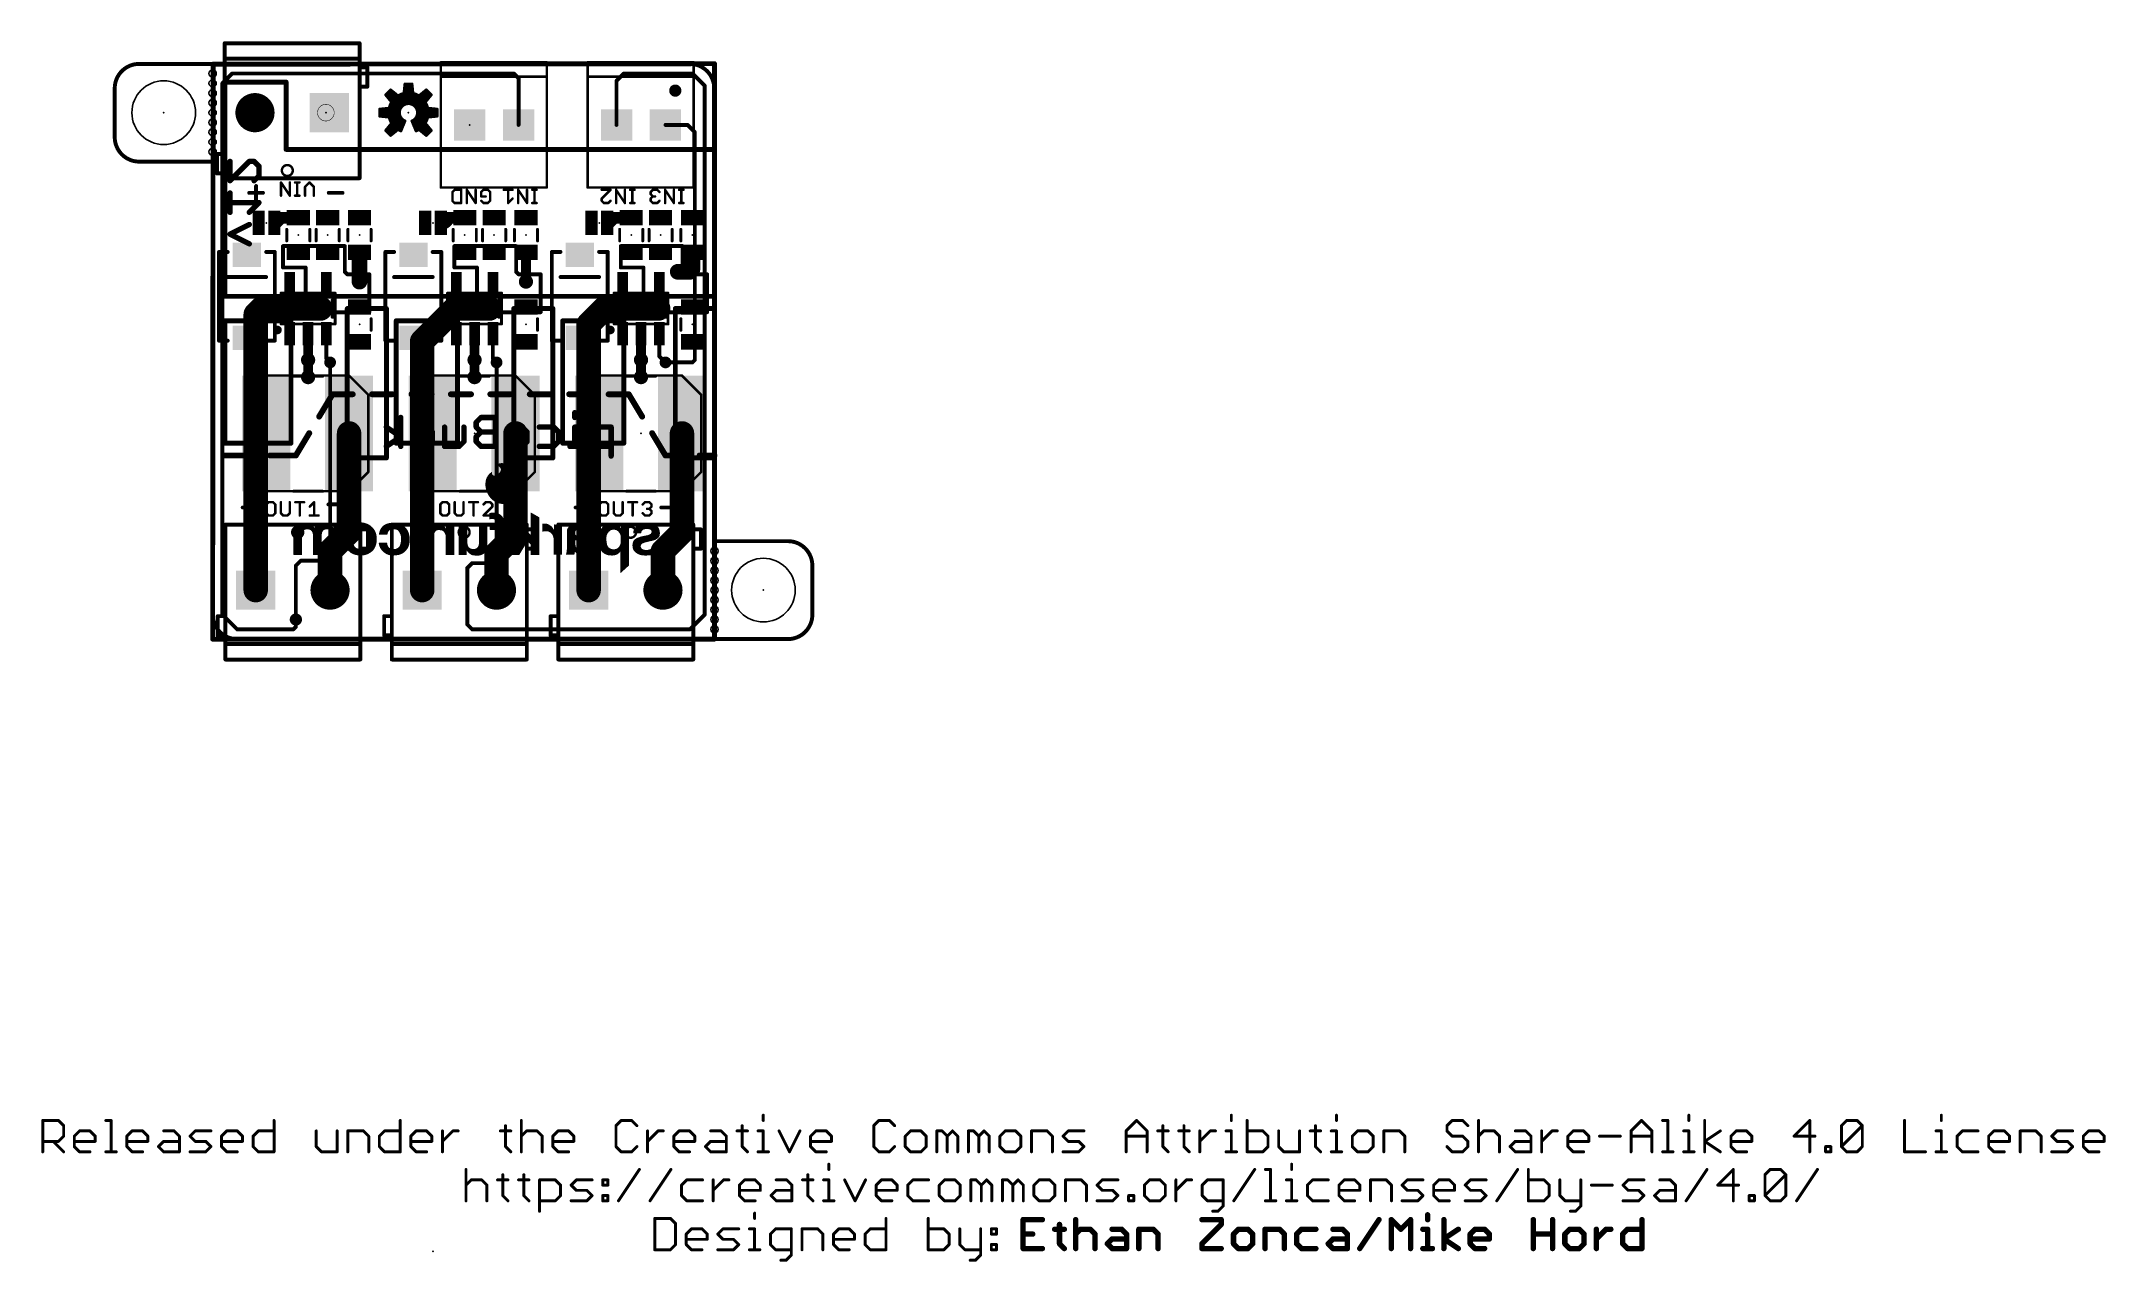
# Model space of a CAD drawing. Extents: x -9 to 98, y -32 to 31.
import ezdxf

# ---------------------------------------------------------------- set-up
doc = ezdxf.new("R2010")
doc.units = 0
for name, color, linetype in [('1', 12, 'CONTINUOUS'), ('16', 132, 'CONTINUOUS'), ('17', 110, 'CONTINUOUS'), ('18', 110, 'CONTINUOUS'), ('20', 31, 'CONTINUOUS'), ('21', 41, 'CONTINUOUS'), ('22', 40, 'CONTINUOUS'), ('23', 53, 'CONTINUOUS'), ('24', 53, 'CONTINUOUS'), ('51', 53, 'CONTINUOUS')]:
    doc.layers.add(name, color=color, linetype=linetype)

# ---------------------------------------------------------------- blocks, each defined once
blk = doc.blocks.new('RECT')
blk.add_solid([(-0.5, -0.5), (0.5, -0.5), (-0.5, 0.5), (0.5, 0.5)])
blk = doc.blocks.new('SQUAREP')
blk.add_solid([(-0.5, -0.5), (0.5, -0.5), (-0.5, 0.5), (0.5, 0.5)])
blk = doc.blocks.new('ROUNDP')
at = {"const_width": 0.5}
blk.add_lwpolyline([(0, -0.25, 1), (0, 0.25, 1), (0, -0.25)], format="xyb", dxfattribs=at)
blk = doc.blocks.new('PIE')
at = {"const_width": 0.5}
blk.add_lwpolyline([(0, -0.25, 1), (0, 0.25, 1), (0, -0.25)], format="xyb", dxfattribs=at)
blk = doc.blocks.new('ROUNDV')
at = {"const_width": 0.5}
blk.add_lwpolyline([(0, -0.25, 1), (0, 0.25, 1), (0, -0.25)], format="xyb", dxfattribs=at)

msp = doc.modelspace()

# ---------------------------------------------------------------- linework, layer by layer
at = {"layer": '1'}
for points, const_width in [([(0.635, 28.8925), (3.81, 28.8925)], 0.254), ([(0.635, 17.78), (0.635, 28.8925)], 0.254), ([(3.81, 28.8925), (3.81, 25.4)], 0.254), ([(3.81, 25.4), (26.035, 25.4)], 0.254), ([(26.035, 25.4), (26.035, 17.78)], 0.254), ([(3.509, 21.855), (3.2004, 21.59)], 0.6096), ([(3.2004, 21.59), (3.302, 21.59)], 0.6096), ([(3.302, 21.59), (3.556, 21.844)], 0.6096), ([(4.445, 21.855), (3.509, 21.855)], 0.6096), ([(12.145, 21.855), (11.8364, 21.59)], 0.6096), ([(11.8364, 21.59), (12.065, 21.59)], 0.6096), ([(12.065, 21.59), (12.192, 21.717)], 0.6096), ([(13.081, 21.855), (12.145, 21.855)], 0.6096), ([(20.781, 21.855), (20.4724, 21.59)], 0.6096), ([(20.4724, 21.59), (20.574, 21.59)], 0.6096), ([(20.574, 21.59), (20.828, 21.844)], 0.6096), ([(21.717, 21.855), (20.781, 21.855)], 0.6096), ([(6.858, 20.3835), (3.6513, 20.3835)], 0.2032), ([(3.6513, 20.3835), (3.6513, 19.2722)], 0.2032), ([(6.858, 19.05), (6.858, 20.3835)], 0.2032), ([(7.62, 20.055), (7.62, 18.542)], 0.8128), ([(15.748, 20.3835), (12.5412, 20.3835)], 0.2032), ([(12.5412, 20.3835), (12.5412, 19.2722)], 0.2032), ([(15.748, 19.05), (15.748, 20.3835)], 0.2032), ([(24.384, 20.3835), (21.1773, 20.3835)], 0.2032), ([(21.1773, 20.3835), (21.1773, 19.2722)], 0.2032), ([(24.384, 19.05), (24.384, 20.3835)], 0.2032), ([(24.892, 20.055), (24.892, 19.177)], 0.8128), ([(3.6513, 19.2722), (4.826, 19.2722)], 0.2032), ([(4.826, 19.2722), (4.826, 16.9545)], 0.2032), ([(12.5412, 19.2722), (13.716, 19.2722)], 0.2032), ([(13.716, 19.2722), (13.716, 16.9545)], 0.2032), ([(16.256, 20.055), (16.256, 18.542)], 0.508), ([(21.1773, 19.2722), (22.352, 19.2722)], 0.2032), ([(22.352, 19.2722), (22.352, 16.9545)], 0.2032), ([(24.765, 19.05), (24.13, 19.05)], 0.8128), ([(24.892, 19.177), (24.765, 19.05)], 0.8128), ([(6.985, 18.923), (6.858, 19.05)], 0.2032), ([(8.128, 18.923), (6.985, 18.923)], 0.2032), ([(8.128, 16.9545), (8.128, 18.923)], 0.2032), ([(15.875, 18.923), (15.748, 19.05)], 0.2032), ([(17.018, 18.923), (15.875, 18.923)], 0.2032), ([(17.018, 16.9545), (17.018, 18.923)], 0.2032), ([(24.511, 18.923), (24.384, 19.05)], 0.2032), ([(25.654, 18.923), (24.511, 18.923)], 0.2032), ([(25.654, 16.9545), (25.654, 18.923)], 0.2032), ([(26.035, 17.78), (0.635, 17.78)], 0.254), ([(5.588, 17.145), (4.318, 17.145)], 0.8128), ([(6.985, 17.145), (6.985, 9.398)], 0.254), ([(9.017, 17.145), (6.985, 17.145)], 0.254), ([(9.017, 9.398), (9.017, 17.145)], 0.254), ([(13.081, 17.145), (14.351, 17.145)], 0.8128), ([(15.621, 17.145), (15.621, 9.398)], 0.254), ([(17.653, 17.145), (15.621, 17.145)], 0.254), ([(17.653, 9.398), (17.653, 17.145)], 0.254), ([(21.717, 17.145), (23.114, 17.145)], 0.8128), ([(24.003, 17.145), (24.003, 9.398)], 0.254), ([(26.035, 17.145), (24.003, 17.145)], 0.254), ([(26.035, 9.398), (26.035, 17.145)], 0.254), ([(0.635, 16.51), (4.064, 16.51)], 0.254), ([(0.635, 10.16), (0.635, 16.51)], 0.254), ([(4.064, 16.51), (4.064, 10.16)], 0.254), ([(4.953, 15.8449), (4.953, 14.478)], 0.508), ([(4.826, 16.9545), (8.128, 16.9545)], 0.2032), ([(9.525, 16.51), (12.7, 16.51)], 0.254), ([(9.525, 10.16), (9.525, 16.51)], 0.254), ([(12.7, 16.51), (12.7, 10.16)], 0.254), ([(13.589, 15.8449), (13.589, 14.478)], 0.508), ([(13.716, 16.9545), (17.018, 16.9545)], 0.2032), ([(18.161, 16.51), (21.336, 16.51)], 0.254), ([(18.161, 10.16), (18.161, 16.51)], 0.254), ([(21.336, 16.51), (21.336, 10.16)], 0.254), ([(22.225, 15.8449), (22.225, 14.478)], 0.508), ([(22.352, 16.9545), (25.654, 16.9545)], 0.2032), ([(5.903, 15.8449), (5.903, 14.544)], 0.2032), ([(14.539, 15.8449), (14.539, 14.544)], 0.2032), ([(23.175, 15.8449), (23.175, 14.671)], 0.2032), ([(4.953, 14.478), (4.953, 13.589)], 0.508), ([(5.903, 14.544), (6.096, 14.351)], 0.2032), ([(13.589, 14.478), (13.589, 13.589)], 0.508), ([(14.539, 14.544), (14.732, 14.351)], 0.2032), ([(22.225, 14.478), (22.225, 13.589)], 0.508), ([(23.175, 14.671), (23.495, 14.351)], 0.2032), ([(7.078, 10.668), (7.078, 5.554)], 1.27), ([(15.714, 10.668), (15.714, 5.427)], 1.27), ([(24.35, 10.668), (24.35, 5.554)], 1.27), ([(4.064, 10.16), (0.635, 10.16)], 0.254), ([(12.7, 10.16), (9.525, 10.16)], 0.254), ([(21.336, 10.16), (18.161, 10.16)], 0.254), ([(6.985, 9.398), (9.017, 9.398)], 0.254), ([(15.621, 9.398), (17.653, 9.398)], 0.254), ([(24.003, 9.398), (26.035, 9.398)], 0.254), ([(6.0908, 4.5668), (7.078, 5.554)], 1.27), ([(14.7268, 4.4398), (15.714, 5.427)], 1.27), ([(23.3628, 4.5668), (24.35, 5.554)], 1.27), ([(6.0908, 2.54), (6.0908, 4.5668)], 1.27), ([(14.7268, 2.54), (14.7268, 4.4398)], 1.27), ([(23.3628, 2.54), (23.3628, 4.5668)], 1.27)]:
    msp.add_lwpolyline(points, dxfattribs=dict(at, const_width=const_width))
for points, const_width in [([(0.635, 28.956, 1), (0.635, 28.829)], 0.127), ([(0.6985, 28.8925, 1), (0.5715, 28.8925)], 0.127), ([(3.8735, 28.8925, 1), (3.7465, 28.8925)], 0.127), ([(3.81, 28.829, 1), (3.81, 28.956)], 0.127), ([(3.81, 25.4635, 1), (3.81, 25.3365)], 0.127), ([(3.7465, 25.4, 1), (3.8735, 25.4)], 0.127), ([(26.0985, 25.4, 1), (25.9715, 25.4)], 0.127), ([(26.035, 25.3365, 1), (26.035, 25.4635)], 0.127), ([(3.2004, 21.7424, 1), (3.2004, 21.4376)], 0.3048), ([(3.1011, 21.7056, 1), (3.2997, 21.4744)], 0.3048), ([(3.1942, 21.6978, 1), (3.4098, 21.4822)], 0.3048), ([(3.302, 21.4376, 1), (3.302, 21.7424)], 0.3048), ([(3.509, 22.0074, 1), (3.509, 21.7026)], 0.3048), ([(3.6083, 21.7394, 1), (3.4097, 21.9706)], 0.3048), ([(3.6638, 21.7362, 1), (3.4482, 21.9518)], 0.3048), ([(4.445, 21.7026, 1), (4.445, 22.0074)], 0.3048), ([(11.8364, 21.7424, 1), (11.8364, 21.4376)], 0.3048), ([(11.7371, 21.7056, 1), (11.9357, 21.4744)], 0.3048), ([(11.9572, 21.6978, 1), (12.1728, 21.4822)], 0.3048), ([(12.145, 22.0074, 1), (12.145, 21.7026)], 0.3048), ([(12.2443, 21.7394, 1), (12.0457, 21.9706)], 0.3048), ([(12.065, 21.4376, 1), (12.065, 21.7424)], 0.3048), ([(12.2998, 21.6092, 1), (12.0842, 21.8248)], 0.3048), ([(13.081, 21.7026, 1), (13.081, 22.0074)], 0.3048), ([(20.4724, 21.7424, 1), (20.4724, 21.4376)], 0.3048), ([(20.3731, 21.7056, 1), (20.5717, 21.4744)], 0.3048), ([(20.4662, 21.6978, 1), (20.6818, 21.4822)], 0.3048), ([(20.574, 21.4376, 1), (20.574, 21.7424)], 0.3048), ([(20.781, 22.0074, 1), (20.781, 21.7026)], 0.3048), ([(20.8803, 21.7394, 1), (20.6817, 21.9706)], 0.3048), ([(20.9358, 21.7362, 1), (20.7202, 21.9518)], 0.3048), ([(21.717, 21.7026, 1), (21.717, 22.0074)], 0.3048), ([(3.7021, 20.3835, 1), (3.6004, 20.3835)], 0.1016), ([(3.6513, 20.4343, 1), (3.6513, 20.3327)], 0.1016), ([(6.9088, 20.3835, 1), (6.8072, 20.3835)], 0.1016), ([(6.858, 20.3327, 1), (6.858, 20.4343)], 0.1016), ([(7.8232, 20.055, 1), (7.4168, 20.055)], 0.4064), ([(12.5921, 20.3835, 1), (12.4904, 20.3835)], 0.1016), ([(12.5412, 20.4343, 1), (12.5412, 20.3327)], 0.1016), ([(15.7988, 20.3835, 1), (15.6972, 20.3835)], 0.1016), ([(15.748, 20.3327, 1), (15.748, 20.4343)], 0.1016), ([(21.1773, 20.4343, 1), (21.1773, 20.3327)], 0.1016), ([(21.228, 20.3835, 1), (21.1265, 20.3835)], 0.1016), ([(24.4348, 20.3835, 1), (24.3332, 20.3835)], 0.1016), ([(24.384, 20.3327, 1), (24.384, 20.4343)], 0.1016), ([(25.0952, 20.055, 1), (24.6888, 20.055)], 0.4064), ([(3.6004, 19.2722, 1), (3.7021, 19.2722)], 0.1016), ([(3.6513, 19.323, 1), (3.6513, 19.2215)], 0.1016), ([(4.8768, 19.2722, 1), (4.7752, 19.2722)], 0.1016), ([(4.826, 19.2215, 1), (4.826, 19.323)], 0.1016), ([(12.5412, 19.323, 1), (12.5412, 19.2215)], 0.1016), ([(12.4904, 19.2722, 1), (12.5921, 19.2722)], 0.1016), ([(13.7668, 19.2722, 1), (13.6652, 19.2722)], 0.1016), ([(13.716, 19.2215, 1), (13.716, 19.323)], 0.1016), ([(16.383, 20.055, 1), (16.129, 20.055)], 0.254), ([(21.1773, 19.323, 1), (21.1773, 19.2215)], 0.1016), ([(21.1265, 19.2722, 1), (21.228, 19.2722)], 0.1016), ([(22.4028, 19.2722, 1), (22.3012, 19.2722)], 0.1016), ([(22.352, 19.2215, 1), (22.352, 19.323)], 0.1016), ([(24.13, 19.2532, 1), (24.13, 18.8468)], 0.4064), ([(24.6213, 19.1937, 1), (24.9087, 18.9063)], 0.4064), ([(24.6888, 19.177, 1), (25.0952, 19.177)], 0.4064), ([(25.0357, 19.0333, 1), (24.7483, 19.3207)], 0.4064), ([(24.765, 18.8468, 1), (24.765, 19.2532)], 0.4064), ([(6.8939, 19.0859, 1), (6.8221, 19.0141)], 0.1016), ([(6.8072, 19.05, 1), (6.9088, 19.05)], 0.1016), ([(6.985, 18.9738, 1), (6.985, 18.8722)], 0.1016), ([(6.9491, 18.8871, 1), (7.0209, 18.9589)], 0.1016), ([(7.4168, 18.542, 1), (7.8232, 18.542)], 0.4064), ([(8.1788, 18.923, 1), (8.0772, 18.923)], 0.1016), ([(8.128, 18.8722, 1), (8.128, 18.9738)], 0.1016), ([(15.7839, 19.0859, 1), (15.7121, 19.0141)], 0.1016), ([(15.6972, 19.05, 1), (15.7988, 19.05)], 0.1016), ([(15.875, 18.9738, 1), (15.875, 18.8722)], 0.1016), ([(15.8391, 18.8871, 1), (15.9109, 18.9589)], 0.1016), ([(16.129, 18.542, 1), (16.383, 18.542)], 0.254), ([(17.0688, 18.923, 1), (16.9672, 18.923)], 0.1016), ([(17.018, 18.8722, 1), (17.018, 18.9738)], 0.1016), ([(24.4199, 19.0859, 1), (24.3481, 19.0141)], 0.1016), ([(24.3332, 19.05, 1), (24.4348, 19.05)], 0.1016), ([(24.511, 18.9738, 1), (24.511, 18.8722)], 0.1016), ([(24.4751, 18.8871, 1), (24.5469, 18.9589)], 0.1016), ([(25.7048, 18.923, 1), (25.6032, 18.923)], 0.1016), ([(25.654, 18.8722, 1), (25.654, 18.9738)], 0.1016), ([(0.635, 17.8435, 1), (0.635, 17.7165)], 0.127), ([(0.5715, 17.78, 1), (0.6985, 17.78)], 0.127), ([(4.318, 17.3482, 1), (4.318, 16.9418)], 0.4064), ([(5.588, 16.9418, 1), (5.588, 17.3482)], 0.4064), ([(7.0485, 17.145, 1), (6.9215, 17.145)], 0.127), ([(6.985, 17.2085, 1), (6.985, 17.0815)], 0.127), ([(9.0805, 17.145, 1), (8.9535, 17.145)], 0.127), ([(9.017, 17.0815, 1), (9.017, 17.2085)], 0.127), ([(13.081, 17.3482, 1), (13.081, 16.9418)], 0.4064), ([(14.351, 16.9418, 1), (14.351, 17.3482)], 0.4064), ([(15.6845, 17.145, 1), (15.5575, 17.145)], 0.127), ([(15.621, 17.2085, 1), (15.621, 17.0815)], 0.127), ([(17.7165, 17.145, 1), (17.5895, 17.145)], 0.127), ([(17.653, 17.0815, 1), (17.653, 17.2085)], 0.127), ([(21.717, 17.3482, 1), (21.717, 16.9418)], 0.4064), ([(23.114, 16.9418, 1), (23.114, 17.3482)], 0.4064), ([(24.0665, 17.145, 1), (23.9395, 17.145)], 0.127), ([(24.003, 17.2085, 1), (24.003, 17.0815)], 0.127), ([(25.9715, 17.78, 1), (26.0985, 17.78)], 0.127), ([(26.0985, 17.145, 1), (25.9715, 17.145)], 0.127), ([(26.035, 17.7165, 1), (26.035, 17.8435)], 0.127), ([(26.035, 17.0815, 1), (26.035, 17.2085)], 0.127), ([(0.635, 16.5735, 1), (0.635, 16.4465)], 0.127), ([(0.6985, 16.51, 1), (0.5715, 16.51)], 0.127), ([(4.1275, 16.51, 1), (4.0005, 16.51)], 0.127), ([(4.064, 16.4465, 1), (4.064, 16.5735)], 0.127), ([(5.08, 15.8449, 1), (4.826, 15.8449)], 0.254), ([(4.826, 17.0053, 1), (4.826, 16.9037)], 0.1016), ([(4.7752, 16.9545, 1), (4.8768, 16.9545)], 0.1016), ([(8.0772, 16.9545, 1), (8.1788, 16.9545)], 0.1016), ([(8.128, 16.9037, 1), (8.128, 17.0053)], 0.1016), ([(9.525, 16.5735, 1), (9.525, 16.4465)], 0.127), ([(9.5885, 16.51, 1), (9.4615, 16.51)], 0.127), ([(12.7635, 16.51, 1), (12.6365, 16.51)], 0.127), ([(12.7, 16.4465, 1), (12.7, 16.5735)], 0.127), ([(13.716, 15.8449, 1), (13.462, 15.8449)], 0.254), ([(13.716, 17.0053, 1), (13.716, 16.9037)], 0.1016), ([(13.6652, 16.9545, 1), (13.7668, 16.9545)], 0.1016), ([(16.9672, 16.9545, 1), (17.0688, 16.9545)], 0.1016), ([(17.018, 16.9037, 1), (17.018, 17.0053)], 0.1016), ([(18.161, 16.5735, 1), (18.161, 16.4465)], 0.127), ([(18.2245, 16.51, 1), (18.0975, 16.51)], 0.127), ([(21.3995, 16.51, 1), (21.2725, 16.51)], 0.127), ([(21.336, 16.4465, 1), (21.336, 16.5735)], 0.127), ([(22.352, 15.8449, 1), (22.098, 15.8449)], 0.254), ([(22.352, 17.0053, 1), (22.352, 16.9037)], 0.1016), ([(22.3012, 16.9545, 1), (22.4028, 16.9545)], 0.1016), ([(25.6032, 16.9545, 1), (25.7048, 16.9545)], 0.1016), ([(25.654, 16.9037, 1), (25.654, 17.0053)], 0.1016), ([(5.9538, 15.8449, 1), (5.8522, 15.8449)], 0.1016), ([(14.5898, 15.8449, 1), (14.4882, 15.8449)], 0.1016), ([(23.2258, 15.8449, 1), (23.1242, 15.8449)], 0.1016), ([(5.08, 14.478, 1), (4.826, 14.478)], 0.254), ([(4.826, 14.478, 1), (5.08, 14.478)], 0.254), ([(5.9389, 14.5799, 1), (5.8671, 14.5081)], 0.1016), ([(5.8522, 14.544, 1), (5.9538, 14.544)], 0.1016), ([(6.0601, 14.3151, 1), (6.1319, 14.3869)], 0.1016), ([(13.716, 14.478, 1), (13.462, 14.478)], 0.254), ([(13.462, 14.478, 1), (13.716, 14.478)], 0.254), ([(14.5749, 14.5799, 1), (14.5031, 14.5081)], 0.1016), ([(14.4882, 14.544, 1), (14.5898, 14.544)], 0.1016), ([(14.6961, 14.3151, 1), (14.7679, 14.3869)], 0.1016), ([(22.352, 14.478, 1), (22.098, 14.478)], 0.254), ([(22.098, 14.478, 1), (22.352, 14.478)], 0.254), ([(23.2109, 14.7069, 1), (23.1391, 14.6351)], 0.1016), ([(23.1242, 14.671, 1), (23.2258, 14.671)], 0.1016), ([(23.4591, 14.3151, 1), (23.5309, 14.3869)], 0.1016), ([(4.826, 13.589, 1), (5.08, 13.589)], 0.254), ([(13.462, 13.589, 1), (13.716, 13.589)], 0.254), ([(22.098, 13.589, 1), (22.352, 13.589)], 0.254), ([(7.3955, 10.668, 1), (6.7605, 10.668)], 0.635), ([(16.0315, 10.668, 1), (15.3965, 10.668)], 0.635), ([(24.6675, 10.668, 1), (24.0325, 10.668)], 0.635), ([(0.635, 10.2235, 1), (0.635, 10.0965)], 0.127), ([(0.5715, 10.16, 1), (0.6985, 10.16)], 0.127), ([(4.0005, 10.16, 1), (4.1275, 10.16)], 0.127), ([(4.064, 10.0965, 1), (4.064, 10.2235)], 0.127), ([(9.525, 10.2235, 1), (9.525, 10.0965)], 0.127), ([(9.4615, 10.16, 1), (9.5885, 10.16)], 0.127), ([(12.6365, 10.16, 1), (12.7635, 10.16)], 0.127), ([(12.7, 10.0965, 1), (12.7, 10.2235)], 0.127), ([(18.161, 10.2235, 1), (18.161, 10.0965)], 0.127), ([(18.0975, 10.16, 1), (18.2245, 10.16)], 0.127), ([(21.2725, 10.16, 1), (21.3995, 10.16)], 0.127), ([(21.336, 10.0965, 1), (21.336, 10.2235)], 0.127), ([(6.985, 9.4615, 1), (6.985, 9.3345)], 0.127), ([(6.9215, 9.398, 1), (7.0485, 9.398)], 0.127), ([(8.9535, 9.398, 1), (9.0805, 9.398)], 0.127), ([(9.017, 9.3345, 1), (9.017, 9.4615)], 0.127), ([(15.621, 9.4615, 1), (15.621, 9.3345)], 0.127), ([(15.5575, 9.398, 1), (15.6845, 9.398)], 0.127), ([(17.5895, 9.398, 1), (17.7165, 9.398)], 0.127), ([(17.653, 9.3345, 1), (17.653, 9.4615)], 0.127), ([(24.003, 9.4615, 1), (24.003, 9.3345)], 0.127), ([(23.9395, 9.398, 1), (24.0665, 9.398)], 0.127), ([(25.9715, 9.398, 1), (26.0985, 9.398)], 0.127), ([(26.035, 9.3345, 1), (26.035, 9.4615)], 0.127), ([(6.7605, 5.554, 1), (7.3955, 5.554)], 0.635), ([(7.3025, 5.3295, 1), (6.8535, 5.7785)], 0.635), ([(15.3965, 5.427, 1), (16.0315, 5.427)], 0.635), ([(15.9385, 5.2025, 1), (15.4895, 5.6515)], 0.635), ([(24.0325, 5.554, 1), (24.6675, 5.554)], 0.635), ([(24.5745, 5.3295, 1), (24.1255, 5.7785)], 0.635), ([(6.4083, 4.5668, 1), (5.7733, 4.5668)], 0.635), ([(5.8663, 4.7913, 1), (6.3153, 4.3423)], 0.635), ([(15.0443, 4.4398, 1), (14.4093, 4.4398)], 0.635), ([(14.5023, 4.6643, 1), (14.9513, 4.2153)], 0.635), ([(23.6803, 4.5668, 1), (23.0453, 4.5668)], 0.635), ([(23.1383, 4.7913, 1), (23.5873, 4.3423)], 0.635), ([(5.7733, 2.54, 1), (6.4083, 2.54)], 0.635), ([(14.4093, 2.54, 1), (15.0443, 2.54)], 0.635), ([(23.0453, 2.54, 1), (23.6803, 2.54)], 0.635)]:
    msp.add_lwpolyline(points, format="xyb", dxfattribs=dict(at, const_width=const_width))
at = {"layer": '16'}
for points, const_width in [([(0, 0), (0.0254, 29.8196)], 0.254), ([(0.0254, 29.8196), (26.035, 29.845)], 0.254), ([(0.508, 28.829), (1.016, 29.337)], 0.2032), ([(0.508, 1.27), (0.508, 28.829)], 0.2032), ([(1.016, 29.337), (15.621, 29.337)], 0.2032), ([(15.621, 29.337), (15.875, 29.083)], 0.2032), ([(15.875, 29.083), (15.875, 26.67)], 0.2032), ([(21.336, 29.337), (20.955, 28.956)], 0.2032), ([(20.955, 28.956), (20.955, 26.67)], 0.2032), ([(24.892, 29.337), (21.336, 29.337)], 0.2032), ([(25.527, 28.702), (24.892, 29.337)], 0.2032), ([(26.035, 29.845), (26.035, 0)], 0.254), ([(25.527, 1.27), (25.527, 28.702)], 0.2032), ([(24.638, 26.67), (23.495, 26.67)], 0.2032), ([(25.019, 26.289), (24.638, 26.67)], 0.2032), ([(25.019, 14.478), (25.019, 26.289)], 0.2032), ([(0.9017, 24.7755), (0.9017, 23.7755)], 0.2794), ([(0.9017, 23.7755), (1.9016, 24.7755)], 0.2794), ([(1.9016, 24.7755), (2.1516, 24.7755)], 0.2794), ([(2.1516, 24.7755), (2.4016, 24.5255)], 0.2794), ([(2.4016, 24.5255), (2.4016, 24.0255)], 0.2794), ([(2.4016, 24.0255), (2.1516, 23.7755)], 0.2794), ([(0.9017, 22.1384), (0.9017, 23.1383)], 0.2794), ([(2.4016, 22.6383), (0.9017, 22.6383)], 0.2794), ([(1.9016, 22.1384), (2.4016, 22.6383)], 0.2794), ([(0.9017, 21.0012), (1.9016, 21.5011)], 0.2794), ([(1.9016, 20.5012), (0.9017, 21.0012)], 0.2794), ([(2.54, 17.145), (2.2352, 16.8402)], 1.27), ([(2.2352, 2.54), (2.2352, 16.8402)], 1.27), ([(4.318, 17.145), (2.54, 17.145)], 1.27), ([(4.318, 17.145), (5.588, 17.145)], 1.27), ([(10.8712, 15.4432), (12.573, 17.145)], 1.27), ([(12.573, 17.145), (13.081, 17.145)], 1.27), ([(13.081, 17.145), (14.351, 17.145)], 1.27), ([(19.5072, 16.3322), (20.32, 17.145)], 1.27), ([(20.32, 17.145), (21.717, 17.145)], 1.27), ([(21.717, 17.145), (23.114, 17.145)], 1.27), ([(10.8712, 2.54), (10.8712, 15.4432)], 1.27), ([(19.5072, 2.54), (19.5072, 16.3322)], 1.27), ([(6.096, 14.351), (6.096, 4.318)], 0.2032), ([(14.732, 14.351), (14.732, 4.191)], 0.2032), ([(23.495, 14.351), (24.892, 14.351)], 0.2032), ([(24.892, 14.351), (25.019, 14.478)], 0.2032), ([(6.096, 4.318), (5.842, 4.064)], 0.2032), ([(14.732, 4.191), (14.478, 3.937)], 0.2032), ([(4.572, 4.064), (4.318, 3.81)], 0.2032), ([(4.318, 3.81), (4.318, 0.635)], 0.2032), ([(5.842, 4.064), (4.572, 4.064)], 0.2032), ([(13.462, 3.937), (13.208, 3.683)], 0.2032), ([(13.208, 3.683), (13.208, 0.762)], 0.2032), ([(14.478, 3.937), (13.462, 3.937)], 0.2032), ([(1.27, 0.508), (0.508, 1.27)], 0.2032), ([(24.765, 0.508), (25.527, 1.27)], 0.2032), ([(26.035, 0), (0, 0)], 0.254), ([(4.191, 0.508), (1.27, 0.508)], 0.2032), ([(4.318, 0.635), (4.191, 0.508)], 0.2032), ([(13.208, 0.762), (13.462, 0.508)], 0.2032), ([(13.462, 0.508), (24.765, 0.508)], 0.2032)]:
    msp.add_lwpolyline(points, dxfattribs=dict(at, const_width=const_width))
for points, const_width in [([(0.0253, 29.8831, 1), (0.0255, 29.7561)], 0.127), ([(0.0889, 29.8195, 1), (-0.0381, 29.8197)], 0.127), ([(0.5588, 28.829, 1), (0.4572, 28.829)], 0.1016), ([(1.016, 29.3878, 1), (1.016, 29.2862)], 0.1016), ([(1.0519, 29.3011, 1), (0.9801, 29.3729)], 0.1016), ([(15.6569, 29.3729, 1), (15.5851, 29.3011)], 0.1016), ([(15.621, 29.2862, 1), (15.621, 29.3878)], 0.1016), ([(15.9258, 29.083, 1), (15.8242, 29.083)], 0.1016), ([(15.8391, 29.0471, 1), (15.9109, 29.1189)], 0.1016), ([(21.0058, 28.956, 1), (20.9042, 28.956)], 0.1016), ([(20.9191, 28.9919, 1), (20.9909, 28.9201)], 0.1016), ([(21.336, 29.3878, 1), (21.336, 29.2862)], 0.1016), ([(21.3719, 29.3011, 1), (21.3001, 29.3729)], 0.1016), ([(24.9279, 29.3729, 1), (24.8561, 29.3011)], 0.1016), ([(24.892, 29.2862, 1), (24.892, 29.3878)], 0.1016), ([(26.0985, 29.845, 1), (25.9715, 29.845)], 0.127), ([(26.0351, 29.7815, 1), (26.0349, 29.9085)], 0.127), ([(0.4721, 28.8649, 1), (0.5439, 28.7931)], 0.1016), ([(25.5778, 28.702, 1), (25.4762, 28.702)], 0.1016), ([(25.4911, 28.6661, 1), (25.5629, 28.7379)], 0.1016), ([(15.8242, 26.67, 1), (15.9258, 26.67)], 0.1016), ([(20.9042, 26.67, 1), (21.0058, 26.67)], 0.1016), ([(23.495, 26.7208, 1), (23.495, 26.6192)], 0.1016), ([(24.6739, 26.7059, 1), (24.6021, 26.6341)], 0.1016), ([(24.638, 26.6192, 1), (24.638, 26.7208)], 0.1016), ([(25.0698, 26.289, 1), (24.9682, 26.289)], 0.1016), ([(24.9831, 26.2531, 1), (25.0549, 26.3249)], 0.1016), ([(0.9716, 24.7755, 1), (0.8319, 24.7755)], 0.1397), ([(1.9016, 24.8453, 1), (1.9016, 24.7056)], 0.1397), ([(1.951, 24.7261, 1), (1.8522, 24.8248)], 0.1397), ([(2.201, 24.8248, 1), (2.1022, 24.7261)], 0.1397), ([(2.1516, 24.7056, 1), (2.1516, 24.8453)], 0.1397), ([(2.4714, 24.5255, 1), (2.3317, 24.5255)], 0.1397), ([(2.3522, 24.4761, 1), (2.451, 24.5749)], 0.1397), ([(0.8523, 23.8249, 1), (0.9511, 23.7261)], 0.1397), ([(0.8319, 23.7755, 1), (0.9716, 23.7755)], 0.1397), ([(2.1022, 23.8249, 1), (2.201, 23.7261)], 0.1397), ([(2.3317, 24.0255, 1), (2.4714, 24.0255)], 0.1397), ([(2.451, 23.9761, 1), (2.3522, 24.0749)], 0.1397), ([(0.9017, 22.7082, 1), (0.9017, 22.5685)], 0.1397), ([(0.9716, 23.1383, 1), (0.8319, 23.1383)], 0.1397), ([(2.451, 22.5889, 1), (2.3522, 22.6877)], 0.1397), ([(2.4016, 22.5685, 1), (2.4016, 22.7082)], 0.1397), ([(0.8319, 22.1384, 1), (0.9716, 22.1384)], 0.1397), ([(1.8522, 22.1878, 1), (1.951, 22.089)], 0.1397), ([(1.9329, 21.4387, 1), (1.8704, 21.5636)], 0.1397), ([(0.9329, 21.0637, 1), (0.8705, 20.9387)], 0.1397), ([(0.8705, 21.0637, 1), (0.9329, 20.9387)], 0.1397), ([(1.8704, 20.4387, 1), (1.9329, 20.5637)], 0.1397), ([(2.5527, 16.8402, 1), (1.9177, 16.8402)], 0.635), ([(2.0107, 17.0647, 1), (2.4597, 16.6157)], 0.635), ([(2.54, 17.4625, 1), (2.54, 16.8275)], 0.635), ([(2.7645, 16.9205, 1), (2.3155, 17.3695)], 0.635), ([(4.318, 17.4625, 1), (4.318, 16.8275)], 0.635), ([(4.318, 16.8275, 1), (4.318, 17.4625)], 0.635), ([(5.588, 16.8275, 1), (5.588, 17.4625)], 0.635), ([(12.573, 17.4625, 1), (12.573, 16.8275)], 0.635), ([(12.7975, 16.9205, 1), (12.3485, 17.3695)], 0.635), ([(13.081, 17.4625, 1), (13.081, 16.8275)], 0.635), ([(13.081, 16.8275, 1), (13.081, 17.4625)], 0.635), ([(14.351, 16.8275, 1), (14.351, 17.4625)], 0.635), ([(20.32, 17.4625, 1), (20.32, 16.8275)], 0.635), ([(20.5445, 16.9205, 1), (20.0955, 17.3695)], 0.635), ([(21.717, 17.4625, 1), (21.717, 16.8275)], 0.635), ([(21.717, 16.8275, 1), (21.717, 17.4625)], 0.635), ([(23.114, 16.8275, 1), (23.114, 17.4625)], 0.635), ([(11.1887, 15.4432, 1), (10.5537, 15.4432)], 0.635), ([(19.8247, 16.3322, 1), (19.1897, 16.3322)], 0.635), ([(19.2827, 16.5567, 1), (19.7317, 16.1077)], 0.635), ([(10.6467, 15.6677, 1), (11.0957, 15.2187)], 0.635), ([(6.1468, 14.351, 1), (6.0452, 14.351)], 0.1016), ([(14.7828, 14.351, 1), (14.6812, 14.351)], 0.1016), ([(23.495, 14.4018, 1), (23.495, 14.3002)], 0.1016), ([(24.8561, 14.3869, 1), (24.9279, 14.3151)], 0.1016), ([(24.892, 14.3002, 1), (24.892, 14.4018)], 0.1016), ([(24.9682, 14.478, 1), (25.0698, 14.478)], 0.1016), ([(25.0549, 14.4421, 1), (24.9831, 14.5139)], 0.1016), ([(6.0452, 4.318, 1), (6.1468, 4.318)], 0.1016), ([(6.1319, 4.2821, 1), (6.0601, 4.3539)], 0.1016), ([(14.7679, 4.1551, 1), (14.6961, 4.2269)], 0.1016), ([(4.3688, 3.81, 1), (4.2672, 3.81)], 0.1016), ([(4.2821, 3.8459, 1), (4.3539, 3.7741)], 0.1016), ([(4.572, 4.1148, 1), (4.572, 4.0132)], 0.1016), ([(4.6079, 4.0281, 1), (4.5361, 4.0999)], 0.1016), ([(5.8061, 4.0999, 1), (5.8779, 4.0281)], 0.1016), ([(5.842, 4.0132, 1), (5.842, 4.1148)], 0.1016), ([(13.2588, 3.683, 1), (13.1572, 3.683)], 0.1016), ([(13.1721, 3.7189, 1), (13.2439, 3.6471)], 0.1016), ([(13.462, 3.9878, 1), (13.462, 3.8862)], 0.1016), ([(13.4979, 3.9011, 1), (13.4261, 3.9729)], 0.1016), ([(14.4421, 3.9729, 1), (14.5139, 3.9011)], 0.1016), ([(14.478, 3.8862, 1), (14.478, 3.9878)], 0.1016), ([(14.6812, 4.191, 1), (14.7828, 4.191)], 0.1016), ([(1.9177, 2.54, 1), (2.5527, 2.54)], 0.635), ([(10.5537, 2.54, 1), (11.1887, 2.54)], 0.635), ([(19.1897, 2.54, 1), (19.8247, 2.54)], 0.635), ([(0.5439, 1.3059, 1), (0.4721, 1.2341)], 0.1016), ([(0.4572, 1.27, 1), (0.5588, 1.27)], 0.1016), ([(25.4762, 1.27, 1), (25.5778, 1.27)], 0.1016), ([(25.5629, 1.2341, 1), (25.4911, 1.3059)], 0.1016), ([(0, 0.0635, 1), (0, -0.0635)], 0.127), ([(-0.0635, 0.0001, 1), (0.0635, -0.0001)], 0.127), ([(1.27, 0.5588, 1), (1.27, 0.4572)], 0.1016), ([(1.2341, 0.4721, 1), (1.3059, 0.5439)], 0.1016), ([(4.1551, 0.5439, 1), (4.2269, 0.4721)], 0.1016), ([(4.191, 0.4572, 1), (4.191, 0.5588)], 0.1016), ([(4.2672, 0.635, 1), (4.3688, 0.635)], 0.1016), ([(4.3539, 0.5991, 1), (4.2821, 0.6709)], 0.1016), ([(13.2439, 0.7979, 1), (13.1721, 0.7261)], 0.1016), ([(13.1572, 0.762, 1), (13.2588, 0.762)], 0.1016), ([(13.462, 0.5588, 1), (13.462, 0.4572)], 0.1016), ([(13.4261, 0.4721, 1), (13.4979, 0.5439)], 0.1016), ([(24.7291, 0.5439, 1), (24.8009, 0.4721)], 0.1016), ([(24.765, 0.4572, 1), (24.765, 0.5588)], 0.1016), ([(25.9715, 0, 1), (26.0985, 0)], 0.127), ([(26.035, -0.0635, 1), (26.035, 0.0635)], 0.127)]:
    msp.add_lwpolyline(points, format="xyb", dxfattribs=dict(at, const_width=const_width))
at = {"layer": '20'}
for points, const_width in [([(-3.81, 29.835, 0.4142), (-5.08, 28.565)], 0.2032), ([(-3.81, 29.8858, 1), (-3.81, 29.7842)], 0.1016), ([(-3.81, 29.7842, 1), (-3.81, 29.8858)], 0.1016), ([(26.0225, 28.565, 0.4142), (24.7525, 29.835)], 0.2032), ([(24.7525, 29.8858, 1), (24.7525, 29.7842)], 0.1016), ([(24.7525, 29.7842, 1), (24.7525, 29.8858)], 0.1016), ([(-5.0292, 28.565, 1), (-5.1308, 28.565)], 0.1016), ([(-5.1308, 28.565, 1), (-5.0292, 28.565)], 0.1016), ([(26.0733, 28.565, 1), (25.9717, 28.565)], 0.1016), ([(25.9717, 28.565, 1), (26.0733, 28.565)], 0.1016), ([(-5.08, 26.035, 0.4142), (-3.81, 24.765)], 0.2032), ([(-5.0292, 26.035, 1), (-5.1308, 26.035)], 0.1016), ([(-5.1308, 26.035, 1), (-5.0292, 26.035)], 0.1016), ([(-3.81, 24.8158, 1), (-3.81, 24.7142)], 0.1016), ([(-3.81, 24.7142, 1), (-3.81, 24.8158)], 0.1016), ([(0.0508, 24.765, 1), (-0.0508, 24.765)], 0.1016), ([(0, 24.7142, 1), (0, 24.8158)], 0.1016), ([(26.035, 5.1308, 1), (26.035, 5.0292)], 0.1016), ([(25.9842, 5.08, 1), (26.0858, 5.08)], 0.1016), ([(31.115, 3.81, 0.4142), (29.845, 5.08)], 0.2032), ([(29.845, 5.1308, 1), (29.845, 5.0292)], 0.1016), ([(29.845, 5.0292, 1), (29.845, 5.1308)], 0.1016), ([(31.1658, 3.81, 1), (31.0642, 3.81)], 0.1016), ([(31.0642, 3.81, 1), (31.1658, 3.81)], 0.1016), ([(0, 1.27, 0.4142), (1.27, 0)], 0.2032), ([(0.0508, 1.27, 1), (-0.0508, 1.27)], 0.1016), ([(-0.0508, 1.27, 1), (0.0508, 1.27)], 0.1016), ([(29.845, 0, 0.4142), (31.115, 1.27)], 0.2032), ([(31.1658, 1.27, 1), (31.0642, 1.27)], 0.1016), ([(31.0642, 1.27, 1), (31.1658, 1.27)], 0.1016), ([(1.27, 0.0508, 1), (1.27, -0.0508)], 0.1016), ([(1.27, -0.0508, 1), (1.27, 0.0508)], 0.1016), ([(29.845, 0.0508, 1), (29.845, -0.0508)], 0.1016), ([(29.8325, -0.0508, 1), (29.8325, 0.0508)], 0.1016)]:
    msp.add_lwpolyline(points, format="xyb", dxfattribs=dict(at, const_width=const_width))
at = {"layer": '20', "const_width": 0.2032}
for points in [[(24.7525, 29.835), (-3.81, 29.835)], [(-5.08, 28.565), (-5.08, 26.035)], [(26.035, 5.08), (26.0225, 28.565)], [(-3.81, 24.765), (0, 24.765)], [(0, 24.765), (0, 1.27)], [(26.035, 5.08), (29.845, 5.08)], [(31.115, 3.81), (31.115, 1.27)], [(1.27, 0), (29.8325, 0)]]:
    msp.add_lwpolyline(points, dxfattribs=at)
at = {"layer": '20'}
for centre, radius in [((-2.54, 27.305), 1.651), ((0, 29.337), 0.1905), ((0, 28.829), 0.1905), ((0, 28.321), 0.1905), ((0, 27.813), 0.1905), ((0, 27.305), 0.1905), ((0, 26.797), 0.1905), ((0, 26.289), 0.1905), ((0, 25.781), 0.1905), ((0, 25.273), 0.1905), ((26.035, 4.572), 0.1905), ((26.035, 4.064), 0.1905), ((26.035, 3.556), 0.1905), ((26.035, 3.048), 0.1905), ((28.575, 2.54), 1.651), ((26.035, 2.54), 0.1905), ((26.035, 2.032), 0.1905), ((26.035, 1.524), 0.1905), ((26.035, 1.016), 0.1905), ((26.035, 0.508), 0.1905)]:
    msp.add_circle(centre, radius, dxfattribs=at)
at = {"layer": '21'}
for points, const_width in [([(0.6238, 30.105), (0.6238, 30.905)], 0.2032), ([(0.6238, 30.905), (7.6238, 30.905)], 0.2032), ([(0.6238, 23.905), (0.6238, 30.105)], 0.2032), ([(0.6238, 30.105), (7.6238, 30.105)], 0.2032), ([(7.6238, 30.905), (7.6238, 30.105)], 0.2032), ([(7.6238, 30.105), (7.6238, 23.905)], 0.2032), ([(11.835, 29.92), (17.335, 29.92)], 0.127), ([(11.835, 29.17), (11.835, 29.92)], 0.127), ([(11.835, 23.42), (11.835, 29.17)], 0.127), ([(11.835, 29.17), (17.335, 29.17)], 0.127), ([(17.335, 29.92), (17.335, 29.17)], 0.127), ([(17.335, 29.17), (17.335, 23.42)], 0.127), ([(19.455, 29.92), (24.955, 29.92)], 0.127), ([(19.455, 29.17), (19.455, 29.92)], 0.127), ([(19.455, 23.42), (19.455, 29.17)], 0.127), ([(19.455, 29.17), (24.955, 29.17)], 0.127), ([(24.955, 29.92), (24.955, 29.17)], 0.127), ([(24.955, 29.17), (24.955, 23.42)], 0.127), ([(7.6238, 23.905), (0.6238, 23.905)], 0.2032), ([(2.2544, 22.7894), (2.2544, 23.5012)], 0.2032), ([(4.005, 22.9991), (3.5474, 23.6855)], 0.127), ([(3.5474, 23.6855), (3.5474, 22.9991)], 0.127), ([(4.005, 23.6855), (4.005, 22.9991)], 0.127), ([(4.504, 23.6855), (4.2752, 23.6855)], 0.127), ([(4.3896, 23.6855), (4.3896, 22.9991)], 0.127), ([(5.0236, 23.6855), (4.7948, 23.4567)], 0.127), ([(5.2524, 23.4567), (5.0236, 23.6855)], 0.127), ([(2.6103, 23.1453), (1.8985, 23.1453)], 0.2032), ([(4.504, 22.9991), (4.2752, 22.9991)], 0.127), ([(4.7948, 23.4567), (4.7948, 22.9991)], 0.127), ([(5.2524, 22.9991), (5.2524, 23.4567)], 0.127), ([(6.7378, 23.1453), (6.026, 23.1453)], 0.2032), ([(17.335, 23.42), (11.835, 23.42)], 0.127), ([(12.5541, 23.3045), (12.4397, 23.1901)], 0.127), ([(12.4397, 23.1901), (12.4397, 22.7325)], 0.127), ([(12.4397, 22.7325), (12.5541, 22.6181)], 0.127), ([(12.8973, 23.3045), (12.5541, 23.3045)], 0.127), ([(12.5541, 22.6181), (12.8973, 22.6181)], 0.127), ([(12.8973, 22.6181), (12.8973, 23.3045)], 0.127), ([(13.6457, 22.6181), (13.1881, 23.3045)], 0.127), ([(13.1881, 23.3045), (13.1881, 22.6181)], 0.127), ([(13.6457, 23.3045), (13.6457, 22.6181)], 0.127), ([(14.0509, 23.3045), (13.9365, 23.1901)], 0.127), ([(13.9365, 23.1901), (13.9365, 22.9613)], 0.127), ([(13.9365, 22.9613), (14.1653, 22.9613)], 0.127), ([(13.9365, 22.7325), (14.0509, 22.6181)], 0.127), ([(14.2797, 23.3045), (14.0509, 23.3045)], 0.127), ([(14.0509, 22.6181), (14.2797, 22.6181)], 0.127), ([(14.3941, 23.1901), (14.2797, 23.3045)], 0.127), ([(14.2797, 22.6181), (14.3941, 22.7325)], 0.127), ([(14.3941, 22.7325), (14.3941, 23.1901)], 0.127), ([(15.562, 23.3045), (15.1044, 23.3045)], 0.127), ([(15.3332, 22.6181), (15.3332, 23.3045)], 0.127), ([(15.562, 22.8469), (15.3332, 22.6181)], 0.127), ([(16.3104, 22.6181), (15.8529, 23.3045)], 0.127), ([(15.8529, 23.3045), (15.8529, 22.6181)], 0.127), ([(16.3104, 23.3045), (16.3104, 22.6181)], 0.127), ([(16.8094, 23.3045), (16.5806, 23.3045)], 0.127), ([(16.8094, 22.6181), (16.5806, 22.6181)], 0.127), ([(16.695, 23.3045), (16.695, 22.6181)], 0.127), ([(24.955, 23.42), (19.455, 23.42)], 0.127), ([(20.1844, 23.3045), (20.642, 23.3045)], 0.127), ([(20.642, 23.3045), (20.1844, 22.8469)], 0.127), ([(20.1844, 22.8469), (20.1844, 22.7325)], 0.127), ([(20.1844, 22.7325), (20.2988, 22.6181)], 0.127), ([(20.2988, 22.6181), (20.5276, 22.6181)], 0.127), ([(20.5276, 22.6181), (20.642, 22.7325)], 0.127), ([(21.3904, 22.6181), (20.9329, 23.3045)], 0.127), ([(20.9329, 23.3045), (20.9329, 22.6181)], 0.127), ([(21.3904, 23.3045), (21.3904, 22.6181)], 0.127), ([(21.8894, 23.3045), (21.6606, 23.3045)], 0.127), ([(21.8894, 22.6181), (21.6606, 22.6181)], 0.127), ([(21.775, 23.3045), (21.775, 22.6181)], 0.127), ([(22.7244, 23.1901), (22.8388, 23.3045)], 0.127), ([(22.7244, 23.0757), (22.7244, 23.1901)], 0.127), ([(22.8388, 22.9613), (22.7244, 23.0757)], 0.127), ([(22.7244, 22.8469), (22.8388, 22.9613)], 0.127), ([(22.7244, 22.7325), (22.7244, 22.8469)], 0.127), ([(22.8388, 22.6181), (22.7244, 22.7325)], 0.127), ([(22.8388, 23.3045), (23.0676, 23.3045)], 0.127), ([(22.8388, 22.9613), (22.9532, 22.9613)], 0.127), ([(23.0676, 22.6181), (22.8388, 22.6181)], 0.127), ([(23.0676, 23.3045), (23.182, 23.1901)], 0.127), ([(23.182, 22.7325), (23.0676, 22.6181)], 0.127), ([(23.9304, 22.6181), (23.4729, 23.3045)], 0.127), ([(23.4729, 23.3045), (23.4729, 22.6181)], 0.127), ([(23.9304, 23.3045), (23.9304, 22.6181)], 0.127), ([(24.4294, 23.3045), (24.2006, 23.3045)], 0.127), ([(24.4294, 22.6181), (24.2006, 22.6181)], 0.127), ([(24.315, 23.3045), (24.315, 22.6181)], 0.127), ([(3.845, 20.655), (3.845, 21.255)], 0.1524), ([(5.045, 20.655), (5.045, 21.255)], 0.1524), ([(5.369, 21.255), (5.369, 20.655)], 0.1524), ([(6.569, 21.255), (6.569, 20.655)], 0.1524), ([(7.02, 21.255), (7.02, 20.655)], 0.1524), ([(8.22, 21.255), (8.22, 20.655)], 0.1524), ([(12.481, 20.655), (12.481, 21.255)], 0.1524), ([(13.681, 20.655), (13.681, 21.255)], 0.1524), ([(14.005, 21.255), (14.005, 20.655)], 0.1524), ([(15.205, 21.255), (15.205, 20.655)], 0.1524), ([(15.656, 21.255), (15.656, 20.655)], 0.1524), ([(16.856, 21.255), (16.856, 20.655)], 0.1524), ([(21.117, 20.655), (21.117, 21.255)], 0.1524), ([(22.317, 20.655), (22.317, 21.255)], 0.1524), ([(22.641, 21.255), (22.641, 20.655)], 0.1524), ([(23.841, 21.255), (23.841, 20.655)], 0.1524), ([(24.292, 21.255), (24.292, 20.655)], 0.1524), ([(25.492, 21.255), (25.492, 20.655)], 0.1524), ([(0.328, 15.48), (0.328, 20.08)], 0.2032), ([(0.328, 20.08), (0.778, 20.08)], 0.2032), ([(2.778, 20.08), (3.228, 20.08)], 0.2032), ([(3.228, 20.08), (3.228, 15.48)], 0.2032), ([(8.964, 15.48), (8.964, 20.08)], 0.2032), ([(8.964, 20.08), (9.414, 20.08)], 0.2032), ([(11.414, 20.08), (11.864, 20.08)], 0.2032), ([(11.864, 20.08), (11.864, 15.48)], 0.2032), ([(17.6, 15.48), (17.6, 20.08)], 0.2032), ([(17.6, 20.08), (18.05, 20.08)], 0.2032), ([(20.05, 20.08), (20.5, 20.08)], 0.2032), ([(20.5, 20.08), (20.5, 15.48)], 0.2032), ([(0.778, 18.78), (2.778, 18.78)], 0.2032), ([(9.414, 18.78), (11.414, 18.78)], 0.2032), ([(18.05, 18.78), (20.05, 18.78)], 0.2032), ([(3.683, 16.7156), (3.683, 17.5744)], 0.2032), ([(4.6846, 17.8538), (5.2214, 17.8538)], 0.2032), ([(6.223, 17.5744), (6.223, 16.7156)], 0.2032), ([(12.319, 16.7156), (12.319, 17.5744)], 0.2032), ([(13.3206, 17.8538), (13.8574, 17.8538)], 0.2032), ([(14.859, 17.5744), (14.859, 16.7156)], 0.2032), ([(20.955, 16.7156), (20.955, 17.5744)], 0.2032), ([(21.9566, 17.8538), (22.4934, 17.8538)], 0.2032), ([(23.495, 17.5744), (23.495, 16.7156)], 0.2032), ([(3.2067, 16.0338), (3.2122, 16.0748)], 0.127), ([(3.2122, 15.9927), (3.2067, 16.0338)], 0.127), ([(3.2122, 16.0748), (3.228, 16.1131)], 0.127), ([(3.228, 16.1131), (3.2532, 16.146)], 0.127), ([(3.2402, 16.129), (3.4908, 16.129)], 0.127), ([(3.2532, 16.146), (3.2861, 16.1712)], 0.127), ([(3.2861, 16.1712), (3.3244, 16.1871)], 0.127), ([(3.3244, 16.1871), (3.3655, 16.1925)], 0.127), ([(3.3655, 16.1925), (3.4066, 16.1871)], 0.127), ([(3.4066, 16.1871), (3.4449, 16.1712)], 0.127), ([(3.4449, 16.1712), (3.4778, 16.146)], 0.127), ([(3.4778, 16.146), (3.503, 16.1131)], 0.127), ([(3.503, 16.1131), (3.5188, 16.0748)], 0.127), ([(3.5188, 16.0748), (3.5243, 16.0338)], 0.127), ([(3.5243, 16.0338), (3.5188, 15.9927)], 0.127), ([(7.02, 16.6195), (7.02, 16.0195)], 0.1524), ([(8.22, 16.6195), (8.22, 16.0195)], 0.1524), ([(11.8428, 16.0338), (11.8482, 16.0748)], 0.127), ([(11.8482, 15.9927), (11.8428, 16.0338)], 0.127), ([(11.8482, 16.0748), (11.864, 16.1131)], 0.127), ([(11.864, 16.1131), (11.8892, 16.146)], 0.127), ([(11.8762, 16.129), (12.1268, 16.129)], 0.127), ([(11.8892, 16.146), (11.9221, 16.1712)], 0.127), ([(11.9221, 16.1712), (11.9604, 16.1871)], 0.127), ([(11.9604, 16.1871), (12.0015, 16.1925)], 0.127), ([(12.0015, 16.1925), (12.0426, 16.1871)], 0.127), ([(12.0426, 16.1871), (12.0809, 16.1712)], 0.127), ([(12.0809, 16.1712), (12.1138, 16.146)], 0.127), ([(12.1138, 16.146), (12.139, 16.1131)], 0.127), ([(12.139, 16.1131), (12.1548, 16.0748)], 0.127), ([(12.1548, 16.0748), (12.1603, 16.0338)], 0.127), ([(12.1603, 16.0338), (12.1548, 15.9927)], 0.127), ([(15.656, 16.6195), (15.656, 16.0195)], 0.1524), ([(16.856, 16.6195), (16.856, 16.0195)], 0.1524), ([(20.4788, 16.0338), (20.4842, 16.0748)], 0.127), ([(20.4842, 15.9927), (20.4788, 16.0338)], 0.127), ([(20.4842, 16.0748), (20.5, 16.1131)], 0.127), ([(20.5, 16.1131), (20.5252, 16.146)], 0.127), ([(20.5122, 16.129), (20.7628, 16.129)], 0.127), ([(20.5252, 16.146), (20.5581, 16.1712)], 0.127), ([(20.5581, 16.1712), (20.5964, 16.1871)], 0.127), ([(20.5964, 16.1871), (20.6375, 16.1925)], 0.127), ([(20.6375, 16.1925), (20.6786, 16.1871)], 0.127), ([(20.6786, 16.1871), (20.7169, 16.1712)], 0.127), ([(20.7169, 16.1712), (20.7498, 16.146)], 0.127), ([(20.7498, 16.146), (20.775, 16.1131)], 0.127), ([(20.775, 16.1131), (20.7908, 16.0748)], 0.127), ([(20.7908, 16.0748), (20.7963, 16.0338)], 0.127), ([(20.7963, 16.0338), (20.7908, 15.9927)], 0.127), ([(24.292, 16.6195), (24.292, 16.0195)], 0.1524), ([(25.492, 16.6195), (25.492, 16.0195)], 0.1524), ([(0.778, 15.48), (0.328, 15.48)], 0.2032), ([(3.228, 15.48), (2.778, 15.48)], 0.2032), ([(3.2109, 16.002), (3.5201, 16.002)], 0.127), ([(3.228, 15.9544), (3.2122, 15.9927)], 0.127), ([(3.2532, 15.9215), (3.228, 15.9544)], 0.127), ([(3.2861, 15.8963), (3.2532, 15.9215)], 0.127), ([(3.3244, 15.8804), (3.2861, 15.8963)], 0.127), ([(3.3655, 15.875), (3.3244, 15.8804)], 0.127), ([(3.4066, 15.8804), (3.3655, 15.875)], 0.127), ([(3.4449, 15.8963), (3.4066, 15.8804)], 0.127), ([(3.4778, 15.9215), (3.4449, 15.8963)], 0.127), ([(3.503, 15.9544), (3.4778, 15.9215)], 0.127), ([(3.5188, 15.9927), (3.503, 15.9544)], 0.127), ([(9.414, 15.48), (8.964, 15.48)], 0.2032), ([(11.864, 15.48), (11.414, 15.48)], 0.2032), ([(11.8469, 16.002), (12.1561, 16.002)], 0.127), ([(11.864, 15.9544), (11.8482, 15.9927)], 0.127), ([(11.8892, 15.9215), (11.864, 15.9544)], 0.127), ([(11.9221, 15.8963), (11.8892, 15.9215)], 0.127), ([(11.9604, 15.8804), (11.9221, 15.8963)], 0.127), ([(12.0015, 15.875), (11.9604, 15.8804)], 0.127), ([(12.0426, 15.8804), (12.0015, 15.875)], 0.127), ([(12.0809, 15.8963), (12.0426, 15.8804)], 0.127), ([(12.1138, 15.9215), (12.0809, 15.8963)], 0.127), ([(12.139, 15.9544), (12.1138, 15.9215)], 0.127), ([(12.1548, 15.9927), (12.139, 15.9544)], 0.127), ([(18.05, 15.48), (17.6, 15.48)], 0.2032), ([(20.5, 15.48), (20.05, 15.48)], 0.2032), ([(20.4829, 16.002), (20.7921, 16.002)], 0.127), ([(20.5, 15.9544), (20.4842, 15.9927)], 0.127), ([(20.5252, 15.9215), (20.5, 15.9544)], 0.127), ([(20.5581, 15.8963), (20.5252, 15.9215)], 0.127), ([(20.5964, 15.8804), (20.5581, 15.8963)], 0.127), ([(20.6375, 15.875), (20.5964, 15.8804)], 0.127), ([(20.6786, 15.8804), (20.6375, 15.875)], 0.127), ([(20.7169, 15.8963), (20.6786, 15.8804)], 0.127), ([(20.7498, 15.9215), (20.7169, 15.8963)], 0.127), ([(20.775, 15.9544), (20.7498, 15.9215)], 0.127), ([(20.7908, 15.9927), (20.775, 15.9544)], 0.127), ([(4.191, 13.637), (5.715, 13.637)], 0.1524), ([(12.827, 13.637), (14.351, 13.637)], 0.1524), ([(21.463, 13.637), (22.987, 13.637)], 0.1524), ([(4.191, 7.668), (5.715, 7.668)], 0.1524), ([(12.827, 7.668), (14.351, 7.668)], 0.1524), ([(21.463, 7.668), (22.987, 7.668)], 0.1524), ([(1.5621, 6.8267), (2.2739, 6.8267)], 0.2032), ([(1.918, 7.1826), (1.918, 6.4708)], 0.2032), ([(2.9084, 7.0999), (2.794, 6.9855)], 0.127), ([(2.794, 6.9855), (2.794, 6.5279)], 0.127), ([(2.794, 6.5279), (2.9084, 6.4135)], 0.127), ([(3.1372, 7.0999), (2.9084, 7.0999)], 0.127), ([(2.9084, 6.4135), (3.1372, 6.4135)], 0.127), ([(3.2516, 6.9855), (3.1372, 7.0999)], 0.127), ([(3.1372, 6.4135), (3.2516, 6.5279)], 0.127), ([(3.2516, 6.5279), (3.2516, 6.9855)], 0.127), ([(3.5424, 7.0999), (3.5424, 6.5279)], 0.127), ([(3.5424, 6.5279), (3.6568, 6.4135)], 0.127), ([(3.6568, 6.4135), (3.8856, 6.4135)], 0.127), ([(3.8856, 6.4135), (4, 6.5279)], 0.127), ([(4, 6.5279), (4, 7.0999)], 0.127), ([(4.2908, 7.0999), (4.7484, 7.0999)], 0.127), ([(4.5196, 6.4135), (4.5196, 7.0999)], 0.127), ([(5.0392, 6.8711), (5.268, 7.0999)], 0.127), ([(5.0392, 6.4135), (5.4968, 6.4135)], 0.127), ([(5.268, 7.0999), (5.268, 6.4135)], 0.127), ([(6.0071, 6.9855), (6.7189, 6.9855)], 0.2032), ([(10.5791, 6.8267), (11.2909, 6.8267)], 0.2032), ([(10.935, 7.1826), (10.935, 6.4708)], 0.2032), ([(11.9254, 7.0999), (11.811, 6.9855)], 0.127), ([(11.811, 6.9855), (11.811, 6.5279)], 0.127), ([(11.811, 6.5279), (11.9254, 6.4135)], 0.127), ([(12.1542, 7.0999), (11.9254, 7.0999)], 0.127), ([(11.9254, 6.4135), (12.1542, 6.4135)], 0.127), ([(12.2686, 6.9855), (12.1542, 7.0999)], 0.127), ([(12.1542, 6.4135), (12.2686, 6.5279)], 0.127), ([(12.2686, 6.5279), (12.2686, 6.9855)], 0.127), ([(12.5594, 7.0999), (12.5594, 6.5279)], 0.127), ([(12.5594, 6.5279), (12.6738, 6.4135)], 0.127), ([(12.6738, 6.4135), (12.9026, 6.4135)], 0.127), ([(12.9026, 6.4135), (13.017, 6.5279)], 0.127), ([(13.017, 6.5279), (13.017, 7.0999)], 0.127), ([(13.3078, 7.0999), (13.7654, 7.0999)], 0.127), ([(13.5366, 6.4135), (13.5366, 7.0999)], 0.127), ([(14.1706, 7.0999), (14.0562, 6.9855)], 0.127), ([(14.0562, 6.4135), (14.5138, 6.8711)], 0.127), ([(14.5138, 6.4135), (14.0562, 6.4135)], 0.127), ([(14.3994, 7.0999), (14.1706, 7.0999)], 0.127), ([(14.5138, 6.9855), (14.3994, 7.0999)], 0.127), ([(14.5138, 6.8711), (14.5138, 6.9855)], 0.127), ([(15.2781, 6.8267), (15.9899, 6.8267)], 0.2032), ([(18.8341, 6.8267), (19.5459, 6.8267)], 0.2032), ([(19.19, 7.1826), (19.19, 6.4708)], 0.2032), ([(20.1804, 7.0999), (20.066, 6.9855)], 0.127), ([(20.066, 6.9855), (20.066, 6.5279)], 0.127), ([(20.066, 6.5279), (20.1804, 6.4135)], 0.127), ([(20.4092, 7.0999), (20.1804, 7.0999)], 0.127), ([(20.1804, 6.4135), (20.4092, 6.4135)], 0.127), ([(20.5236, 6.9855), (20.4092, 7.0999)], 0.127), ([(20.4092, 6.4135), (20.5236, 6.5279)], 0.127), ([(20.5236, 6.5279), (20.5236, 6.9855)], 0.127), ([(20.8144, 7.0999), (20.8144, 6.5279)], 0.127), ([(20.8144, 6.5279), (20.9288, 6.4135)], 0.127), ([(20.9288, 6.4135), (21.1576, 6.4135)], 0.127), ([(21.1576, 6.4135), (21.272, 6.5279)], 0.127), ([(21.272, 6.5279), (21.272, 7.0999)], 0.127), ([(21.5628, 7.0999), (22.0204, 7.0999)], 0.127), ([(21.7916, 6.4135), (21.7916, 7.0999)], 0.127), ([(22.3112, 6.9855), (22.4256, 7.0999)], 0.127), ([(22.4256, 6.4135), (22.3112, 6.5279)], 0.127), ([(22.4256, 7.0999), (22.6544, 7.0999)], 0.127), ([(22.6544, 6.4135), (22.4256, 6.4135)], 0.127), ([(22.6544, 6.7567), (22.54, 6.7567)], 0.127), ([(22.6544, 7.0999), (22.7688, 6.9855)], 0.127), ([(22.7688, 6.8711), (22.6544, 6.7567)], 0.127), ([(22.6544, 6.7567), (22.7688, 6.6423)], 0.127), ([(22.7688, 6.5279), (22.6544, 6.4135)], 0.127), ([(22.7688, 6.9855), (22.7688, 6.8711)], 0.127), ([(22.7688, 6.6423), (22.7688, 6.5279)], 0.127), ([(23.2791, 6.8267), (23.9909, 6.8267)], 0.2032), ([(0.663, 5.94), (7.663, 5.94)], 0.2032), ([(0.663, -0.26), (0.663, 5.94)], 0.2032), ([(7.663, 5.94), (7.663, -0.26)], 0.2032), ([(9.299, 5.94), (16.299, 5.94)], 0.2032), ([(9.299, -0.26), (9.299, 5.94)], 0.2032), ([(16.299, 5.94), (16.299, -0.26)], 0.2032), ([(17.935, 5.94), (24.935, 5.94)], 0.2032), ([(17.935, -0.26), (17.935, 5.94)], 0.2032), ([(24.935, 5.94), (24.935, -0.26)], 0.2032), ([(0.663, -1.06), (0.663, -0.26)], 0.2032), ([(7.663, -0.26), (0.663, -0.26)], 0.2032), ([(7.663, -1.06), (0.663, -1.06)], 0.2032), ([(7.663, -0.26), (7.663, -1.06)], 0.2032), ([(9.299, -1.06), (9.299, -0.26)], 0.2032), ([(16.299, -0.26), (9.299, -0.26)], 0.2032), ([(16.299, -1.06), (9.299, -1.06)], 0.2032), ([(16.299, -0.26), (16.299, -1.06)], 0.2032), ([(17.935, -1.06), (17.935, -0.26)], 0.2032), ([(24.935, -0.26), (17.935, -0.26)], 0.2032), ([(24.935, -1.06), (17.935, -1.06)], 0.2032), ([(24.935, -0.26), (24.935, -1.06)], 0.2032)]:
    msp.add_lwpolyline(points, dxfattribs=dict(at, const_width=const_width))
for points, const_width in [([(0.6745, 30.905, 1), (0.573, 30.905)], 0.1016), ([(0.6238, 30.9558, 1), (0.6238, 30.8542)], 0.1016), ([(0.6745, 30.105, 1), (0.573, 30.105)], 0.1016), ([(0.6238, 30.1558, 1), (0.6238, 30.0542)], 0.1016), ([(0.573, 30.105, 1), (0.6745, 30.105)], 0.1016), ([(7.6745, 30.905, 1), (7.573, 30.905)], 0.1016), ([(7.6745, 30.105, 1), (7.573, 30.105)], 0.1016), ([(7.573, 30.105, 1), (7.6745, 30.105)], 0.1016), ([(7.6238, 30.8542, 1), (7.6238, 30.9558)], 0.1016), ([(7.6238, 30.0542, 1), (7.6238, 30.1558)], 0.1016), ([(11.835, 29.9518, 1), (11.835, 29.8883)], 0.0635), ([(11.8668, 29.92, 1), (11.8033, 29.92)], 0.0635), ([(11.8668, 29.17, 1), (11.8033, 29.17)], 0.0635), ([(11.835, 29.2018, 1), (11.835, 29.1383)], 0.0635), ([(11.8033, 29.17, 1), (11.8668, 29.17)], 0.0635), ([(17.3667, 29.92, 1), (17.3033, 29.92)], 0.0635), ([(17.3667, 29.17, 1), (17.3033, 29.17)], 0.0635), ([(17.3033, 29.17, 1), (17.3667, 29.17)], 0.0635), ([(17.335, 29.8883, 1), (17.335, 29.9518)], 0.0635), ([(17.335, 29.1383, 1), (17.335, 29.2018)], 0.0635), ([(19.455, 29.9518, 1), (19.455, 29.8883)], 0.0635), ([(19.455, 29.2018, 1), (19.455, 29.1383)], 0.0635), ([(19.4868, 29.92, 1), (19.4233, 29.92)], 0.0635), ([(19.4868, 29.17, 1), (19.4233, 29.17)], 0.0635), ([(19.4233, 29.17, 1), (19.4868, 29.17)], 0.0635), ([(24.9868, 29.92, 1), (24.9233, 29.92)], 0.0635), ([(24.9868, 29.17, 1), (24.9233, 29.17)], 0.0635), ([(24.9233, 29.17, 1), (24.9868, 29.17)], 0.0635), ([(24.955, 29.8883, 1), (24.955, 29.9518)], 0.0635), ([(24.955, 29.1383, 1), (24.955, 29.2018)], 0.0635), ([(0.6238, 23.9558, 1), (0.6238, 23.8542)], 0.1016), ([(0.573, 23.905, 1), (0.6745, 23.905)], 0.1016), ([(2.3052, 23.5012, 1), (2.2036, 23.5012)], 0.1016), ([(3.5739, 23.7031, 1), (3.521, 23.6679)], 0.0635), ([(3.5792, 23.6855, 1), (3.5157, 23.6855)], 0.0635), ([(4.0368, 23.6855, 1), (3.9733, 23.6855)], 0.0635), ([(4.2752, 23.7172, 1), (4.2752, 23.6538)], 0.0635), ([(4.4213, 23.6855, 1), (4.3578, 23.6855)], 0.0635), ([(4.504, 23.6538, 1), (4.504, 23.7172)], 0.0635), ([(5.046, 23.708, 1), (5.0011, 23.663)], 0.0635), ([(5.046, 23.663, 1), (5.0011, 23.708)], 0.0635), ([(7.573, 23.905, 1), (7.6745, 23.905)], 0.1016), ([(7.6238, 23.8542, 1), (7.6238, 23.9558)], 0.1016), ([(1.8985, 23.1961, 1), (1.8985, 23.0945)], 0.1016), ([(2.2036, 22.7894, 1), (2.3052, 22.7894)], 0.1016), ([(2.6103, 23.0945, 1), (2.6103, 23.1961)], 0.1016), ([(3.5157, 22.9991, 1), (3.5792, 22.9991)], 0.0635), ([(3.9733, 22.9991, 1), (4.0368, 22.9991)], 0.0635), ([(3.9786, 22.9815, 1), (4.0314, 23.0167)], 0.0635), ([(4.2752, 23.0309, 1), (4.2752, 22.9674)], 0.0635), ([(4.3578, 22.9991, 1), (4.4213, 22.9991)], 0.0635), ([(4.504, 22.9674, 1), (4.504, 23.0309)], 0.0635), ([(4.8265, 23.4567, 1), (4.763, 23.4567)], 0.0635), ([(4.7723, 23.4792, 1), (4.8172, 23.4343)], 0.0635), ([(4.763, 22.9991, 1), (4.8265, 22.9991)], 0.0635), ([(5.2841, 23.4567, 1), (5.2206, 23.4567)], 0.0635), ([(5.2206, 22.9991, 1), (5.2841, 22.9991)], 0.0635), ([(5.2299, 23.4343, 1), (5.2748, 23.4792)], 0.0635), ([(6.026, 23.1961, 1), (6.026, 23.0945)], 0.1016), ([(6.7378, 23.0945, 1), (6.7378, 23.1961)], 0.1016), ([(11.835, 23.4518, 1), (11.835, 23.3883)], 0.0635), ([(11.8033, 23.42, 1), (11.8668, 23.42)], 0.0635), ([(12.4715, 23.1901, 1), (12.4079, 23.1901)], 0.0635), ([(12.4079, 22.7325, 1), (12.4715, 22.7325)], 0.0635), ([(12.4172, 23.2126, 1), (12.4622, 23.1677)], 0.0635), ([(12.4622, 22.755, 1), (12.4172, 22.7101)], 0.0635), ([(12.5541, 23.3362, 1), (12.5541, 23.2728)], 0.0635), ([(12.5541, 22.6499, 1), (12.5541, 22.5864)], 0.0635), ([(12.5766, 23.282, 1), (12.5316, 23.327)], 0.0635), ([(12.5316, 22.5957, 1), (12.5766, 22.6406)], 0.0635), ([(12.929, 23.3045, 1), (12.8655, 23.3045)], 0.0635), ([(12.8655, 22.6181, 1), (12.929, 22.6181)], 0.0635), ([(12.8973, 23.2728, 1), (12.8973, 23.3362)], 0.0635), ([(12.8973, 22.5864, 1), (12.8973, 22.6499)], 0.0635), ([(13.2145, 23.3221, 1), (13.1617, 23.2869)], 0.0635), ([(13.2199, 23.3045, 1), (13.1564, 23.3045)], 0.0635), ([(13.1564, 22.6181, 1), (13.2199, 22.6181)], 0.0635), ([(13.6775, 23.3045, 1), (13.614, 23.3045)], 0.0635), ([(13.614, 22.6181, 1), (13.6775, 22.6181)], 0.0635), ([(13.6193, 22.6005, 1), (13.6721, 22.6357)], 0.0635), ([(13.9365, 22.9931, 1), (13.9365, 22.9296)], 0.0635), ([(13.9683, 23.1901, 1), (13.9048, 23.1901)], 0.0635), ([(13.9141, 23.2126, 1), (13.959, 23.1677)], 0.0635), ([(13.9048, 22.9613, 1), (13.9683, 22.9613)], 0.0635), ([(13.959, 22.755, 1), (13.9141, 22.7101)], 0.0635), ([(14.0509, 23.3362, 1), (14.0509, 23.2728)], 0.0635), ([(14.0509, 22.6499, 1), (14.0509, 22.5864)], 0.0635), ([(14.0734, 23.282, 1), (14.0285, 23.327)], 0.0635), ([(14.0285, 22.5957, 1), (14.0734, 22.6406)], 0.0635), ([(14.1653, 22.9296, 1), (14.1653, 22.9931)], 0.0635), ([(14.3022, 23.327, 1), (14.2573, 23.282)], 0.0635), ([(14.2573, 22.6406, 1), (14.3022, 22.5957)], 0.0635), ([(14.2797, 23.2728, 1), (14.2797, 23.3362)], 0.0635), ([(14.2797, 22.5864, 1), (14.2797, 22.6499)], 0.0635), ([(14.4259, 23.1901, 1), (14.3624, 23.1901)], 0.0635), ([(14.3624, 22.7325, 1), (14.4259, 22.7325)], 0.0635), ([(14.3717, 23.1677, 1), (14.4166, 23.2126)], 0.0635), ([(14.4166, 22.7101, 1), (14.3717, 22.755)], 0.0635), ([(15.1044, 23.3362, 1), (15.1044, 23.2728)], 0.0635), ([(15.365, 23.3045, 1), (15.3015, 23.3045)], 0.0635), ([(15.3108, 22.6406, 1), (15.3557, 22.5957)], 0.0635), ([(15.3015, 22.6181, 1), (15.365, 22.6181)], 0.0635), ([(15.5845, 22.8245, 1), (15.5396, 22.8694)], 0.0635), ([(15.562, 23.2728, 1), (15.562, 23.3362)], 0.0635), ([(15.8793, 23.3221, 1), (15.8264, 23.2869)], 0.0635), ([(15.8846, 23.3045, 1), (15.8211, 23.3045)], 0.0635), ([(15.8211, 22.6181, 1), (15.8846, 22.6181)], 0.0635), ([(16.3422, 23.3045, 1), (16.2787, 23.3045)], 0.0635), ([(16.2787, 22.6181, 1), (16.3422, 22.6181)], 0.0635), ([(16.284, 22.6005, 1), (16.3369, 22.6357)], 0.0635), ([(16.5806, 22.6499, 1), (16.5806, 22.5864)], 0.0635), ([(16.5806, 23.3362, 1), (16.5806, 23.2728)], 0.0635), ([(16.7267, 23.3045, 1), (16.6632, 23.3045)], 0.0635), ([(16.6632, 22.6181, 1), (16.7267, 22.6181)], 0.0635), ([(16.8094, 23.2728, 1), (16.8094, 23.3362)], 0.0635), ([(16.8094, 22.5864, 1), (16.8094, 22.6499)], 0.0635), ([(17.3033, 23.42, 1), (17.3667, 23.42)], 0.0635), ([(17.335, 23.3883, 1), (17.335, 23.4518)], 0.0635), ([(19.455, 23.4518, 1), (19.455, 23.3883)], 0.0635), ([(19.4233, 23.42, 1), (19.4868, 23.42)], 0.0635), ([(20.2162, 22.8469, 1), (20.1527, 22.8469)], 0.0635), ([(20.1527, 22.7325, 1), (20.2162, 22.7325)], 0.0635), ([(20.1844, 23.3362, 1), (20.1844, 23.2728)], 0.0635), ([(20.162, 22.8694, 1), (20.2069, 22.8245)], 0.0635), ([(20.2069, 22.755, 1), (20.162, 22.7101)], 0.0635), ([(20.2988, 22.6499, 1), (20.2988, 22.5864)], 0.0635), ([(20.2764, 22.5957, 1), (20.3213, 22.6406)], 0.0635), ([(20.5052, 22.6406, 1), (20.5501, 22.5957)], 0.0635), ([(20.5276, 22.5864, 1), (20.5276, 22.6499)], 0.0635), ([(20.6645, 23.282, 1), (20.6196, 23.327)], 0.0635), ([(20.6645, 22.7101, 1), (20.6196, 22.755)], 0.0635), ([(20.642, 23.2728, 1), (20.642, 23.3362)], 0.0635), ([(20.9593, 23.3221, 1), (20.9064, 23.2869)], 0.0635), ([(20.9646, 23.3045, 1), (20.9011, 23.3045)], 0.0635), ([(20.9011, 22.6181, 1), (20.9646, 22.6181)], 0.0635), ([(21.4222, 23.3045, 1), (21.3587, 23.3045)], 0.0635), ([(21.3587, 22.6181, 1), (21.4222, 22.6181)], 0.0635), ([(21.364, 22.6005, 1), (21.4169, 22.6357)], 0.0635), ([(21.6606, 23.3362, 1), (21.6606, 23.2728)], 0.0635), ([(21.6606, 22.6499, 1), (21.6606, 22.5864)], 0.0635), ([(21.8067, 23.3045, 1), (21.7432, 23.3045)], 0.0635), ([(21.7432, 22.6181, 1), (21.8067, 22.6181)], 0.0635), ([(21.8894, 23.2728, 1), (21.8894, 23.3362)], 0.0635), ([(21.8894, 22.5864, 1), (21.8894, 22.6499)], 0.0635), ([(22.7562, 23.1901, 1), (22.6927, 23.1901)], 0.0635), ([(22.6927, 23.0757, 1), (22.7562, 23.0757)], 0.0635), ([(22.7562, 22.8469, 1), (22.6927, 22.8469)], 0.0635), ([(22.6927, 22.7325, 1), (22.7562, 22.7325)], 0.0635), ([(22.702, 23.2126, 1), (22.7469, 23.1677)], 0.0635), ([(22.7469, 23.0982, 1), (22.702, 23.0533)], 0.0635), ([(22.702, 22.8694, 1), (22.7469, 22.8245)], 0.0635), ([(22.7469, 22.755, 1), (22.702, 22.7101)], 0.0635), ([(22.8388, 23.3362, 1), (22.8388, 23.2728)], 0.0635), ([(22.8388, 22.9931, 1), (22.8388, 22.9296)], 0.0635), ([(22.8388, 22.6499, 1), (22.8388, 22.5864)], 0.0635), ([(22.8613, 23.282, 1), (22.8164, 23.327)], 0.0635), ([(22.8613, 22.9389, 1), (22.8164, 22.9838)], 0.0635), ([(22.8164, 22.9389, 1), (22.8613, 22.9838)], 0.0635), ([(22.8164, 22.5957, 1), (22.8613, 22.6406)], 0.0635), ([(22.9532, 22.9296, 1), (22.9532, 22.9931)], 0.0635), ([(23.0901, 23.327, 1), (23.0452, 23.282)], 0.0635), ([(23.0452, 22.6406, 1), (23.0901, 22.5957)], 0.0635), ([(23.0676, 23.2728, 1), (23.0676, 23.3362)], 0.0635), ([(23.0676, 22.5864, 1), (23.0676, 22.6499)], 0.0635), ([(23.1596, 23.1677, 1), (23.2045, 23.2126)], 0.0635), ([(23.2045, 22.7101, 1), (23.1596, 22.755)], 0.0635), ([(23.4993, 23.3221, 1), (23.4464, 23.2869)], 0.0635), ([(23.5046, 23.3045, 1), (23.4411, 23.3045)], 0.0635), ([(23.4411, 22.6181, 1), (23.5046, 22.6181)], 0.0635), ([(23.9622, 23.3045, 1), (23.8987, 23.3045)], 0.0635), ([(23.8987, 22.6181, 1), (23.9622, 22.6181)], 0.0635), ([(23.904, 22.6005, 1), (23.9569, 22.6357)], 0.0635), ([(24.2006, 22.6499, 1), (24.2006, 22.5864)], 0.0635), ([(24.2006, 23.3362, 1), (24.2006, 23.2728)], 0.0635), ([(24.3467, 23.3045, 1), (24.2832, 23.3045)], 0.0635), ([(24.2832, 22.6181, 1), (24.3467, 22.6181)], 0.0635), ([(24.4294, 23.2728, 1), (24.4294, 23.3362)], 0.0635), ([(24.4294, 22.5864, 1), (24.4294, 22.6499)], 0.0635), ([(24.9233, 23.42, 1), (24.9868, 23.42)], 0.0635), ([(24.955, 23.3883, 1), (24.955, 23.4518)], 0.0635), ([(3.8831, 21.255, 1), (3.8069, 21.255)], 0.0762), ([(3.8069, 20.655, 1), (3.8831, 20.655)], 0.0762), ([(5.0831, 21.255, 1), (5.0069, 21.255)], 0.0762), ([(5.0069, 20.655, 1), (5.0831, 20.655)], 0.0762), ([(5.4071, 21.255, 1), (5.3309, 21.255)], 0.0762), ([(5.3309, 20.655, 1), (5.4071, 20.655)], 0.0762), ([(6.6071, 21.255, 1), (6.5309, 21.255)], 0.0762), ([(6.5309, 20.655, 1), (6.6071, 20.655)], 0.0762), ([(7.0581, 21.255, 1), (6.9819, 21.255)], 0.0762), ([(6.9819, 20.655, 1), (7.0581, 20.655)], 0.0762), ([(8.2581, 21.255, 1), (8.1819, 21.255)], 0.0762), ([(8.1819, 20.655, 1), (8.2581, 20.655)], 0.0762), ([(12.5191, 21.255, 1), (12.4429, 21.255)], 0.0762), ([(12.4429, 20.655, 1), (12.5191, 20.655)], 0.0762), ([(13.7191, 21.255, 1), (13.6429, 21.255)], 0.0762), ([(13.6429, 20.655, 1), (13.7191, 20.655)], 0.0762), ([(14.0431, 21.255, 1), (13.9669, 21.255)], 0.0762), ([(13.9669, 20.655, 1), (14.0431, 20.655)], 0.0762), ([(15.2431, 21.255, 1), (15.1669, 21.255)], 0.0762), ([(15.1669, 20.655, 1), (15.2431, 20.655)], 0.0762), ([(15.6941, 21.255, 1), (15.6179, 21.255)], 0.0762), ([(15.6179, 20.655, 1), (15.6941, 20.655)], 0.0762), ([(16.8941, 21.255, 1), (16.8179, 21.255)], 0.0762), ([(16.8179, 20.655, 1), (16.8941, 20.655)], 0.0762), ([(21.1551, 21.255, 1), (21.0789, 21.255)], 0.0762), ([(21.0789, 20.655, 1), (21.1551, 20.655)], 0.0762), ([(22.3551, 21.255, 1), (22.2789, 21.255)], 0.0762), ([(22.2789, 20.655, 1), (22.3551, 20.655)], 0.0762), ([(22.6791, 21.255, 1), (22.6029, 21.255)], 0.0762), ([(22.6029, 20.655, 1), (22.6791, 20.655)], 0.0762), ([(23.8791, 21.255, 1), (23.8029, 21.255)], 0.0762), ([(23.8029, 20.655, 1), (23.8791, 20.655)], 0.0762), ([(24.3301, 21.255, 1), (24.2539, 21.255)], 0.0762), ([(24.2539, 20.655, 1), (24.3301, 20.655)], 0.0762), ([(25.5301, 21.255, 1), (25.4539, 21.255)], 0.0762), ([(25.4539, 20.655, 1), (25.5301, 20.655)], 0.0762), ([(0.3788, 20.08, 1), (0.2772, 20.08)], 0.1016), ([(0.328, 20.1308, 1), (0.328, 20.0292)], 0.1016), ([(0.778, 20.0292, 1), (0.778, 20.1308)], 0.1016), ([(2.778, 20.1308, 1), (2.778, 20.0292)], 0.1016), ([(3.2788, 20.08, 1), (3.1772, 20.08)], 0.1016), ([(3.228, 20.0292, 1), (3.228, 20.1308)], 0.1016), ([(9.0148, 20.08, 1), (8.9132, 20.08)], 0.1016), ([(8.964, 20.1308, 1), (8.964, 20.0292)], 0.1016), ([(9.414, 20.0292, 1), (9.414, 20.1308)], 0.1016), ([(11.414, 20.1308, 1), (11.414, 20.0292)], 0.1016), ([(11.9148, 20.08, 1), (11.8132, 20.08)], 0.1016), ([(11.864, 20.0292, 1), (11.864, 20.1308)], 0.1016), ([(17.6508, 20.08, 1), (17.5492, 20.08)], 0.1016), ([(17.6, 20.1308, 1), (17.6, 20.0292)], 0.1016), ([(18.05, 20.0292, 1), (18.05, 20.1308)], 0.1016), ([(20.05, 20.1308, 1), (20.05, 20.0292)], 0.1016), ([(20.5508, 20.08, 1), (20.4492, 20.08)], 0.1016), ([(20.5, 20.0292, 1), (20.5, 20.1308)], 0.1016), ([(0.778, 18.8308, 1), (0.778, 18.7292)], 0.1016), ([(2.778, 18.7292, 1), (2.778, 18.8308)], 0.1016), ([(9.414, 18.8308, 1), (9.414, 18.7292)], 0.1016), ([(11.414, 18.7292, 1), (11.414, 18.8308)], 0.1016), ([(18.05, 18.8308, 1), (18.05, 18.7292)], 0.1016), ([(20.05, 18.7292, 1), (20.05, 18.8308)], 0.1016), ([(3.7338, 17.5744, 1), (3.6322, 17.5744)], 0.1016), ([(4.6846, 17.9046, 1), (4.6846, 17.803)], 0.1016), ([(5.2214, 17.803, 1), (5.2214, 17.9046)], 0.1016), ([(6.2738, 17.5744, 1), (6.1722, 17.5744)], 0.1016), ([(12.3698, 17.5744, 1), (12.2682, 17.5744)], 0.1016), ([(13.3206, 17.9046, 1), (13.3206, 17.803)], 0.1016), ([(13.8574, 17.803, 1), (13.8574, 17.9046)], 0.1016), ([(14.9098, 17.5744, 1), (14.8082, 17.5744)], 0.1016), ([(21.0058, 17.5744, 1), (20.9042, 17.5744)], 0.1016), ([(21.9566, 17.9046, 1), (21.9566, 17.803)], 0.1016), ([(22.4934, 17.803, 1), (22.4934, 17.9046)], 0.1016), ([(23.5458, 17.5744, 1), (23.4442, 17.5744)], 0.1016), ([(3.2382, 16.0379, 1), (3.1753, 16.0296)], 0.0635), ([(3.1753, 16.0379, 1), (3.2382, 16.0296)], 0.0635), ([(3.1828, 16.087, 1), (3.2415, 16.0627)], 0.0635), ([(3.2436, 16.0707, 1), (3.1807, 16.079)], 0.0635), ([(3.2028, 16.1325, 1), (3.2532, 16.0938)], 0.0635), ([(3.2574, 16.101, 1), (3.1987, 16.1253)], 0.0635), ([(3.2402, 16.1608, 1), (3.2402, 16.0973)], 0.0635), ([(3.2339, 16.1712, 1), (3.2726, 16.1208)], 0.0635), ([(3.2784, 16.1267, 1), (3.2281, 16.1653)], 0.0635), ([(3.274, 16.2006, 1), (3.2983, 16.1419)], 0.0635), ([(3.3055, 16.146, 1), (3.2668, 16.1964)], 0.0635), ([(3.3203, 16.2186, 1), (3.3286, 16.1556)], 0.0635), ([(3.3366, 16.1578, 1), (3.3123, 16.2164)], 0.0635), ([(3.3696, 16.224, 1), (3.3614, 16.161)], 0.0635), ([(3.3696, 16.161, 1), (3.3614, 16.224)], 0.0635), ([(3.4187, 16.2164, 1), (3.3944, 16.1578)], 0.0635), ([(3.4024, 16.1556, 1), (3.4107, 16.2186)], 0.0635), ([(3.4642, 16.1964, 1), (3.4255, 16.146)], 0.0635), ([(3.4327, 16.1419, 1), (3.457, 16.2006)], 0.0635), ([(3.5029, 16.1653, 1), (3.4526, 16.1267)], 0.0635), ([(3.4584, 16.1208, 1), (3.4971, 16.1712)], 0.0635), ([(3.5323, 16.1253, 1), (3.4736, 16.101)], 0.0635), ([(3.4778, 16.0938, 1), (3.5282, 16.1325)], 0.0635), ([(3.5503, 16.079, 1), (3.4874, 16.0707)], 0.0635), ([(3.4895, 16.0627, 1), (3.5482, 16.087)], 0.0635), ([(3.4908, 16.0973, 1), (3.4908, 16.1608)], 0.0635), ([(3.4928, 16.0296, 1), (3.5557, 16.0379)], 0.0635), ([(3.5557, 16.0296, 1), (3.4928, 16.0379)], 0.0635), ([(3.6322, 16.7156, 1), (3.7338, 16.7156)], 0.1016), ([(6.1722, 16.7156, 1), (6.2738, 16.7156)], 0.1016), ([(7.0581, 16.6195, 1), (6.9819, 16.6195)], 0.0762), ([(8.2581, 16.6195, 1), (8.1819, 16.6195)], 0.0762), ([(11.8742, 16.0379, 1), (11.8113, 16.0296)], 0.0635), ([(11.8113, 16.0379, 1), (11.8742, 16.0296)], 0.0635), ([(11.8188, 16.087, 1), (11.8775, 16.0627)], 0.0635), ([(11.8796, 16.0707, 1), (11.8167, 16.079)], 0.0635), ([(11.8388, 16.1325, 1), (11.8892, 16.0938)], 0.0635), ([(11.8934, 16.101, 1), (11.8347, 16.1253)], 0.0635), ([(11.8762, 16.1608, 1), (11.8762, 16.0973)], 0.0635), ([(11.8699, 16.1712, 1), (11.9086, 16.1208)], 0.0635), ([(11.9144, 16.1267, 1), (11.8641, 16.1653)], 0.0635), ([(11.91, 16.2006, 1), (11.9343, 16.1419)], 0.0635), ([(11.9415, 16.146, 1), (11.9028, 16.1964)], 0.0635), ([(11.9563, 16.2186, 1), (11.9646, 16.1556)], 0.0635), ([(11.9726, 16.1578, 1), (11.9483, 16.2164)], 0.0635), ([(12.0056, 16.224, 1), (11.9974, 16.161)], 0.0635), ([(12.0056, 16.161, 1), (11.9974, 16.224)], 0.0635), ([(12.0547, 16.2164, 1), (12.0304, 16.1578)], 0.0635), ([(12.0384, 16.1556, 1), (12.0467, 16.2186)], 0.0635), ([(12.1002, 16.1964, 1), (12.0615, 16.146)], 0.0635), ([(12.0687, 16.1419, 1), (12.093, 16.2006)], 0.0635), ([(12.1389, 16.1653, 1), (12.0886, 16.1267)], 0.0635), ([(12.0944, 16.1208, 1), (12.1331, 16.1712)], 0.0635), ([(12.1683, 16.1253, 1), (12.1096, 16.101)], 0.0635), ([(12.1138, 16.0938, 1), (12.1642, 16.1325)], 0.0635), ([(12.1863, 16.079, 1), (12.1234, 16.0707)], 0.0635), ([(12.1255, 16.0627, 1), (12.1842, 16.087)], 0.0635), ([(12.1268, 16.0973, 1), (12.1268, 16.1608)], 0.0635), ([(12.1288, 16.0296, 1), (12.1917, 16.0379)], 0.0635), ([(12.1917, 16.0296, 1), (12.1288, 16.0379)], 0.0635), ([(12.2682, 16.7156, 1), (12.3698, 16.7156)], 0.1016), ([(14.8082, 16.7156, 1), (14.9098, 16.7156)], 0.1016), ([(15.6941, 16.6195, 1), (15.6179, 16.6195)], 0.0762), ([(16.8941, 16.6195, 1), (16.8179, 16.6195)], 0.0762), ([(20.5102, 16.0379, 1), (20.4473, 16.0296)], 0.0635), ([(20.4473, 16.0379, 1), (20.5102, 16.0296)], 0.0635), ([(20.4548, 16.087, 1), (20.5135, 16.0627)], 0.0635), ([(20.5156, 16.0707, 1), (20.4527, 16.079)], 0.0635), ([(20.4748, 16.1325, 1), (20.5252, 16.0938)], 0.0635), ([(20.5294, 16.101, 1), (20.4707, 16.1253)], 0.0635), ([(20.5122, 16.1608, 1), (20.5122, 16.0973)], 0.0635), ([(20.5059, 16.1712, 1), (20.5446, 16.1208)], 0.0635), ([(20.5504, 16.1267, 1), (20.5001, 16.1653)], 0.0635), ([(20.546, 16.2006, 1), (20.5703, 16.1419)], 0.0635), ([(20.5775, 16.146, 1), (20.5388, 16.1964)], 0.0635), ([(20.5923, 16.2186, 1), (20.6006, 16.1556)], 0.0635), ([(20.6086, 16.1578, 1), (20.5843, 16.2164)], 0.0635), ([(20.6416, 16.224, 1), (20.6334, 16.161)], 0.0635), ([(20.6416, 16.161, 1), (20.6334, 16.224)], 0.0635), ([(20.6907, 16.2164, 1), (20.6664, 16.1578)], 0.0635), ([(20.6744, 16.1556, 1), (20.6827, 16.2186)], 0.0635), ([(20.7362, 16.1964, 1), (20.6975, 16.146)], 0.0635), ([(20.7047, 16.1419, 1), (20.729, 16.2006)], 0.0635), ([(20.7749, 16.1653, 1), (20.7246, 16.1267)], 0.0635), ([(20.7304, 16.1208, 1), (20.7691, 16.1712)], 0.0635), ([(20.8043, 16.1253, 1), (20.7456, 16.101)], 0.0635), ([(20.7498, 16.0938, 1), (20.8002, 16.1325)], 0.0635), ([(20.8223, 16.079, 1), (20.7594, 16.0707)], 0.0635), ([(20.7615, 16.0627, 1), (20.8202, 16.087)], 0.0635), ([(20.7628, 16.0973, 1), (20.7628, 16.1608)], 0.0635), ([(20.8277, 16.0296, 1), (20.7648, 16.0379)], 0.0635), ([(20.7648, 16.0296, 1), (20.8277, 16.0379)], 0.0635), ([(20.9042, 16.7156, 1), (21.0058, 16.7156)], 0.1016), ([(23.4442, 16.7156, 1), (23.5458, 16.7156)], 0.1016), ([(24.3301, 16.6195, 1), (24.2539, 16.6195)], 0.0762), ([(25.5301, 16.6195, 1), (25.4539, 16.6195)], 0.0762), ([(0.328, 15.5308, 1), (0.328, 15.4292)], 0.1016), ([(0.2772, 15.48, 1), (0.3788, 15.48)], 0.1016), ([(0.778, 15.4292, 1), (0.778, 15.5308)], 0.1016), ([(2.778, 15.5308, 1), (2.778, 15.4292)], 0.1016), ([(3.1772, 15.48, 1), (3.2788, 15.48)], 0.1016), ([(3.2109, 16.0338, 1), (3.2109, 15.9703)], 0.0635), ([(3.2415, 16.0048, 1), (3.1828, 15.9805)], 0.0635), ([(3.1807, 15.9885, 1), (3.2436, 15.9968)], 0.0635), ([(3.2532, 15.9737, 1), (3.2028, 15.935)], 0.0635), ([(3.1987, 15.9422, 1), (3.2574, 15.9665)], 0.0635), ([(3.228, 15.4292, 1), (3.228, 15.5308)], 0.1016), ([(3.2726, 15.9467, 1), (3.2339, 15.8963)], 0.0635), ([(3.2281, 15.9022, 1), (3.2784, 15.9408)], 0.0635), ([(3.2983, 15.9256, 1), (3.274, 15.8669)], 0.0635), ([(3.2668, 15.8711, 1), (3.3055, 15.9215)], 0.0635), ([(3.3286, 15.9119, 1), (3.3203, 15.8489)], 0.0635), ([(3.3123, 15.8511, 1), (3.3366, 15.9097)], 0.0635), ([(3.3614, 15.9065, 1), (3.3696, 15.8435)], 0.0635), ([(3.3614, 15.8435, 1), (3.3696, 15.9065)], 0.0635), ([(3.3944, 15.9097, 1), (3.4187, 15.8511)], 0.0635), ([(3.4107, 15.8489, 1), (3.4024, 15.9119)], 0.0635), ([(3.4255, 15.9215, 1), (3.4642, 15.8711)], 0.0635), ([(3.457, 15.8669, 1), (3.4327, 15.9256)], 0.0635), ([(3.4526, 15.9408, 1), (3.5029, 15.9022)], 0.0635), ([(3.4971, 15.8963, 1), (3.4584, 15.9467)], 0.0635), ([(3.4736, 15.9665, 1), (3.5323, 15.9422)], 0.0635), ([(3.5282, 15.935, 1), (3.4778, 15.9737)], 0.0635), ([(3.4874, 15.9968, 1), (3.5503, 15.9885)], 0.0635), ([(3.5482, 15.9805, 1), (3.4895, 16.0048)], 0.0635), ([(3.5201, 15.9703, 1), (3.5201, 16.0338)], 0.0635), ([(6.9819, 16.0195, 1), (7.0581, 16.0195)], 0.0762), ([(8.1819, 16.0195, 1), (8.2581, 16.0195)], 0.0762), ([(8.964, 15.5308, 1), (8.964, 15.4292)], 0.1016), ([(8.9132, 15.48, 1), (9.0148, 15.48)], 0.1016), ([(9.414, 15.4292, 1), (9.414, 15.5308)], 0.1016), ([(11.414, 15.5308, 1), (11.414, 15.4292)], 0.1016), ([(11.8132, 15.48, 1), (11.9148, 15.48)], 0.1016), ([(11.8469, 16.0338, 1), (11.8469, 15.9703)], 0.0635), ([(11.8775, 16.0048, 1), (11.8188, 15.9805)], 0.0635), ([(11.8167, 15.9885, 1), (11.8796, 15.9968)], 0.0635), ([(11.8892, 15.9737, 1), (11.8388, 15.935)], 0.0635), ([(11.8347, 15.9422, 1), (11.8934, 15.9665)], 0.0635), ([(11.864, 15.4292, 1), (11.864, 15.5308)], 0.1016), ([(11.9086, 15.9467, 1), (11.8699, 15.8963)], 0.0635), ([(11.8641, 15.9022, 1), (11.9144, 15.9408)], 0.0635), ([(11.9343, 15.9256, 1), (11.91, 15.8669)], 0.0635), ([(11.9028, 15.8711, 1), (11.9415, 15.9215)], 0.0635), ([(11.9646, 15.9119, 1), (11.9563, 15.8489)], 0.0635), ([(11.9483, 15.8511, 1), (11.9726, 15.9097)], 0.0635), ([(11.9974, 15.9065, 1), (12.0056, 15.8435)], 0.0635), ([(11.9974, 15.8435, 1), (12.0056, 15.9065)], 0.0635), ([(12.0304, 15.9097, 1), (12.0547, 15.8511)], 0.0635), ([(12.0467, 15.8489, 1), (12.0384, 15.9119)], 0.0635), ([(12.0615, 15.9215, 1), (12.1002, 15.8711)], 0.0635), ([(12.093, 15.8669, 1), (12.0687, 15.9256)], 0.0635), ([(12.0886, 15.9408, 1), (12.1389, 15.9022)], 0.0635), ([(12.1331, 15.8963, 1), (12.0944, 15.9467)], 0.0635), ([(12.1096, 15.9665, 1), (12.1683, 15.9422)], 0.0635), ([(12.1642, 15.935, 1), (12.1138, 15.9737)], 0.0635), ([(12.1234, 15.9968, 1), (12.1863, 15.9885)], 0.0635), ([(12.1842, 15.9805, 1), (12.1255, 16.0048)], 0.0635), ([(12.1561, 15.9703, 1), (12.1561, 16.0338)], 0.0635), ([(15.6179, 16.0195, 1), (15.6941, 16.0195)], 0.0762), ([(16.8179, 16.0195, 1), (16.8941, 16.0195)], 0.0762), ([(17.6, 15.5308, 1), (17.6, 15.4292)], 0.1016), ([(17.5492, 15.48, 1), (17.6508, 15.48)], 0.1016), ([(18.05, 15.4292, 1), (18.05, 15.5308)], 0.1016), ([(20.05, 15.5308, 1), (20.05, 15.4292)], 0.1016), ([(20.4492, 15.48, 1), (20.5508, 15.48)], 0.1016), ([(20.4829, 16.0338, 1), (20.4829, 15.9703)], 0.0635), ([(20.5135, 16.0048, 1), (20.4548, 15.9805)], 0.0635), ([(20.4527, 15.9885, 1), (20.5156, 15.9968)], 0.0635), ([(20.5252, 15.9737, 1), (20.4748, 15.935)], 0.0635), ([(20.4707, 15.9422, 1), (20.5294, 15.9665)], 0.0635), ([(20.5, 15.4292, 1), (20.5, 15.5308)], 0.1016), ([(20.5446, 15.9467, 1), (20.5059, 15.8963)], 0.0635), ([(20.5001, 15.9022, 1), (20.5504, 15.9408)], 0.0635), ([(20.5703, 15.9256, 1), (20.546, 15.8669)], 0.0635), ([(20.5388, 15.8711, 1), (20.5775, 15.9215)], 0.0635), ([(20.6006, 15.9119, 1), (20.5923, 15.8489)], 0.0635), ([(20.5843, 15.8511, 1), (20.6086, 15.9097)], 0.0635), ([(20.6334, 15.9065, 1), (20.6416, 15.8435)], 0.0635), ([(20.6334, 15.8435, 1), (20.6416, 15.9065)], 0.0635), ([(20.6664, 15.9097, 1), (20.6907, 15.8511)], 0.0635), ([(20.6827, 15.8489, 1), (20.6744, 15.9119)], 0.0635), ([(20.6975, 15.9215, 1), (20.7362, 15.8711)], 0.0635), ([(20.729, 15.8669, 1), (20.7047, 15.9256)], 0.0635), ([(20.7246, 15.9408, 1), (20.7749, 15.9022)], 0.0635), ([(20.7691, 15.8963, 1), (20.7304, 15.9467)], 0.0635), ([(20.7456, 15.9665, 1), (20.8043, 15.9422)], 0.0635), ([(20.8002, 15.935, 1), (20.7498, 15.9737)], 0.0635), ([(20.7594, 15.9968, 1), (20.8223, 15.9885)], 0.0635), ([(20.8202, 15.9805, 1), (20.7615, 16.0048)], 0.0635), ([(20.7921, 15.9703, 1), (20.7921, 16.0338)], 0.0635), ([(24.2539, 16.0195, 1), (24.3301, 16.0195)], 0.0762), ([(25.4539, 16.0195, 1), (25.5301, 16.0195)], 0.0762), ([(4.191, 13.6751, 1), (4.191, 13.5989)], 0.0762), ([(5.715, 13.5989, 1), (5.715, 13.6751)], 0.0762), ([(12.827, 13.6751, 1), (12.827, 13.5989)], 0.0762), ([(14.351, 13.5989, 1), (14.351, 13.6751)], 0.0762), ([(21.463, 13.6751, 1), (21.463, 13.5989)], 0.0762), ([(22.987, 13.5989, 1), (22.987, 13.6751)], 0.0762), ([(4.191, 7.7061, 1), (4.191, 7.6299)], 0.0762), ([(5.715, 7.6299, 1), (5.715, 7.7061)], 0.0762), ([(12.827, 7.7061, 1), (12.827, 7.6299)], 0.0762), ([(14.351, 7.6299, 1), (14.351, 7.7061)], 0.0762), ([(21.463, 7.7061, 1), (21.463, 7.6299)], 0.0762), ([(22.987, 7.6299, 1), (22.987, 7.7061)], 0.0762), ([(1.5621, 6.8775, 1), (1.5621, 6.7759)], 0.1016), ([(1.9688, 7.1826, 1), (1.8672, 7.1826)], 0.1016), ([(1.8672, 6.4708, 1), (1.9688, 6.4708)], 0.1016), ([(2.2739, 6.7759, 1), (2.2739, 6.8775)], 0.1016), ([(2.8258, 6.9855, 1), (2.7622, 6.9855)], 0.0635), ([(2.7622, 6.5279, 1), (2.8258, 6.5279)], 0.0635), ([(2.7715, 7.0079, 1), (2.8165, 6.963)], 0.0635), ([(2.8165, 6.5503, 1), (2.7715, 6.5054)], 0.0635), ([(2.9084, 7.1316, 1), (2.9084, 7.0681)], 0.0635), ([(2.9084, 6.4452, 1), (2.9084, 6.3818)], 0.0635), ([(2.9308, 7.0774, 1), (2.8859, 7.1223)], 0.0635), ([(2.8859, 6.391, 1), (2.9308, 6.436)], 0.0635), ([(3.1147, 6.436, 1), (3.1596, 6.391)], 0.0635), ([(3.1596, 7.1223, 1), (3.1147, 7.0774)], 0.0635), ([(3.1372, 7.0681, 1), (3.1372, 7.1316)], 0.0635), ([(3.1372, 6.3818, 1), (3.1372, 6.4452)], 0.0635), ([(3.2833, 6.9855, 1), (3.2198, 6.9855)], 0.0635), ([(3.2198, 6.5279, 1), (3.2833, 6.5279)], 0.0635), ([(3.2291, 6.963, 1), (3.274, 7.0079)], 0.0635), ([(3.274, 6.5054, 1), (3.2291, 6.5503)], 0.0635), ([(3.5742, 7.0999, 1), (3.5107, 7.0999)], 0.0635), ([(3.5107, 6.5279, 1), (3.5742, 6.5279)], 0.0635), ([(3.5649, 6.5503, 1), (3.52, 6.5054)], 0.0635), ([(3.6568, 6.4452, 1), (3.6568, 6.3818)], 0.0635), ([(3.6344, 6.391, 1), (3.6793, 6.436)], 0.0635), ([(3.8632, 6.436, 1), (3.9081, 6.391)], 0.0635), ([(3.8856, 6.3818, 1), (3.8856, 6.4452)], 0.0635), ([(4.0318, 7.0999, 1), (3.9683, 7.0999)], 0.0635), ([(3.9683, 6.5279, 1), (4.0318, 6.5279)], 0.0635), ([(4.0225, 6.5054, 1), (3.9776, 6.5503)], 0.0635), ([(4.2908, 7.1316, 1), (4.2908, 7.0681)], 0.0635), ([(4.5514, 7.0999, 1), (4.4879, 7.0999)], 0.0635), ([(4.4879, 6.4135, 1), (4.5514, 6.4135)], 0.0635), ([(4.7484, 7.0681, 1), (4.7484, 7.1316)], 0.0635), ([(5.0168, 6.8935, 1), (5.0617, 6.8486)], 0.0635), ([(5.0392, 6.4452, 1), (5.0392, 6.3818)], 0.0635), ([(5.2998, 7.0999, 1), (5.2363, 7.0999)], 0.0635), ([(5.2363, 6.4135, 1), (5.2998, 6.4135)], 0.0635), ([(5.2905, 7.0774, 1), (5.2456, 7.1223)], 0.0635), ([(5.4968, 6.3818, 1), (5.4968, 6.4452)], 0.0635), ([(6.0071, 7.0363, 1), (6.0071, 6.9347)], 0.1016), ([(6.7189, 6.9347, 1), (6.7189, 7.0363)], 0.1016), ([(10.5791, 6.8775, 1), (10.5791, 6.7759)], 0.1016), ([(10.9858, 7.1826, 1), (10.8842, 7.1826)], 0.1016), ([(10.8842, 6.4708, 1), (10.9858, 6.4708)], 0.1016), ([(11.2909, 6.7759, 1), (11.2909, 6.8775)], 0.1016), ([(11.8428, 6.9855, 1), (11.7792, 6.9855)], 0.0635), ([(11.7792, 6.5279, 1), (11.8428, 6.5279)], 0.0635), ([(11.7885, 7.0079, 1), (11.8335, 6.963)], 0.0635), ([(11.8335, 6.5503, 1), (11.7885, 6.5054)], 0.0635), ([(11.9254, 7.1316, 1), (11.9254, 7.0681)], 0.0635), ([(11.9254, 6.4452, 1), (11.9254, 6.3818)], 0.0635), ([(11.9478, 7.0774, 1), (11.9029, 7.1223)], 0.0635), ([(11.9029, 6.391, 1), (11.9478, 6.436)], 0.0635), ([(12.1317, 6.436, 1), (12.1766, 6.391)], 0.0635), ([(12.1766, 7.1223, 1), (12.1317, 7.0774)], 0.0635), ([(12.1542, 7.0681, 1), (12.1542, 7.1316)], 0.0635), ([(12.1542, 6.3818, 1), (12.1542, 6.4452)], 0.0635), ([(12.3003, 6.9855, 1), (12.2368, 6.9855)], 0.0635), ([(12.2368, 6.5279, 1), (12.3003, 6.5279)], 0.0635), ([(12.2461, 6.963, 1), (12.291, 7.0079)], 0.0635), ([(12.291, 6.5054, 1), (12.2461, 6.5503)], 0.0635), ([(12.5912, 7.0999, 1), (12.5277, 7.0999)], 0.0635), ([(12.5277, 6.5279, 1), (12.5912, 6.5279)], 0.0635), ([(12.5819, 6.5503, 1), (12.537, 6.5054)], 0.0635), ([(12.6738, 6.4452, 1), (12.6738, 6.3818)], 0.0635), ([(12.6514, 6.391, 1), (12.6963, 6.436)], 0.0635), ([(12.8802, 6.436, 1), (12.9251, 6.391)], 0.0635), ([(12.9026, 6.3818, 1), (12.9026, 6.4452)], 0.0635), ([(13.0488, 7.0999, 1), (12.9853, 7.0999)], 0.0635), ([(12.9853, 6.5279, 1), (13.0488, 6.5279)], 0.0635), ([(13.0395, 6.5054, 1), (12.9946, 6.5503)], 0.0635), ([(13.3078, 7.1316, 1), (13.3078, 7.0681)], 0.0635), ([(13.5684, 7.0999, 1), (13.5049, 7.0999)], 0.0635), ([(13.5049, 6.4135, 1), (13.5684, 6.4135)], 0.0635), ([(13.7654, 7.0681, 1), (13.7654, 7.1316)], 0.0635), ([(14.0562, 6.4452, 1), (14.0562, 6.3818)], 0.0635), ([(14.0338, 6.436, 1), (14.0787, 6.391)], 0.0635), ([(14.0338, 7.0079, 1), (14.0787, 6.963)], 0.0635), ([(14.1706, 7.1316, 1), (14.1706, 7.0681)], 0.0635), ([(14.1931, 7.0774, 1), (14.1482, 7.1223)], 0.0635), ([(14.4219, 7.1223, 1), (14.377, 7.0774)], 0.0635), ([(14.3994, 7.0681, 1), (14.3994, 7.1316)], 0.0635), ([(14.5456, 6.9855, 1), (14.4821, 6.9855)], 0.0635), ([(14.4821, 6.8711, 1), (14.5456, 6.8711)], 0.0635), ([(14.4914, 6.963, 1), (14.5363, 7.0079)], 0.0635), ([(14.5363, 6.8486, 1), (14.4914, 6.8935)], 0.0635), ([(14.5138, 6.3818, 1), (14.5138, 6.4452)], 0.0635), ([(15.2781, 6.8775, 1), (15.2781, 6.7759)], 0.1016), ([(15.9899, 6.7759, 1), (15.9899, 6.8775)], 0.1016), ([(18.8341, 6.8775, 1), (18.8341, 6.7759)], 0.1016), ([(19.2408, 7.1826, 1), (19.1392, 7.1826)], 0.1016), ([(19.1392, 6.4708, 1), (19.2408, 6.4708)], 0.1016), ([(19.5459, 6.7759, 1), (19.5459, 6.8775)], 0.1016), ([(20.0435, 7.0079, 1), (20.0885, 6.963)], 0.0635), ([(20.0885, 6.5503, 1), (20.0435, 6.5054)], 0.0635), ([(20.0978, 6.9855, 1), (20.0343, 6.9855)], 0.0635), ([(20.0343, 6.5279, 1), (20.0978, 6.5279)], 0.0635), ([(20.1804, 7.1316, 1), (20.1804, 7.0681)], 0.0635), ([(20.1804, 6.4452, 1), (20.1804, 6.3818)], 0.0635), ([(20.2028, 7.0774, 1), (20.1579, 7.1223)], 0.0635), ([(20.1579, 6.391, 1), (20.2028, 6.436)], 0.0635), ([(20.3867, 6.436, 1), (20.4316, 6.391)], 0.0635), ([(20.4316, 7.1223, 1), (20.3867, 7.0774)], 0.0635), ([(20.4092, 7.0681, 1), (20.4092, 7.1316)], 0.0635), ([(20.4092, 6.3818, 1), (20.4092, 6.4452)], 0.0635), ([(20.5553, 6.9855, 1), (20.4918, 6.9855)], 0.0635), ([(20.4918, 6.5279, 1), (20.5553, 6.5279)], 0.0635), ([(20.5011, 6.963, 1), (20.546, 7.0079)], 0.0635), ([(20.546, 6.5054, 1), (20.5011, 6.5503)], 0.0635), ([(20.8462, 7.0999, 1), (20.7827, 7.0999)], 0.0635), ([(20.7827, 6.5279, 1), (20.8462, 6.5279)], 0.0635), ([(20.8369, 6.5503, 1), (20.792, 6.5054)], 0.0635), ([(20.9288, 6.4452, 1), (20.9288, 6.3818)], 0.0635), ([(20.9064, 6.391, 1), (20.9513, 6.436)], 0.0635), ([(21.1352, 6.436, 1), (21.1801, 6.391)], 0.0635), ([(21.1576, 6.3818, 1), (21.1576, 6.4452)], 0.0635), ([(21.3038, 7.0999, 1), (21.2403, 7.0999)], 0.0635), ([(21.2403, 6.5279, 1), (21.3038, 6.5279)], 0.0635), ([(21.2945, 6.5054, 1), (21.2496, 6.5503)], 0.0635), ([(21.5628, 7.1316, 1), (21.5628, 7.0681)], 0.0635), ([(21.8234, 7.0999, 1), (21.7599, 7.0999)], 0.0635), ([(21.7599, 6.4135, 1), (21.8234, 6.4135)], 0.0635), ([(22.0204, 7.0681, 1), (22.0204, 7.1316)], 0.0635), ([(22.2888, 7.0079, 1), (22.3337, 6.963)], 0.0635), ([(22.3337, 6.5503, 1), (22.2888, 6.5054)], 0.0635), ([(22.4256, 7.1316, 1), (22.4256, 7.0681)], 0.0635), ([(22.4256, 6.4452, 1), (22.4256, 6.3818)], 0.0635), ([(22.4481, 7.0774, 1), (22.4032, 7.1223)], 0.0635), ([(22.4032, 6.391, 1), (22.4481, 6.436)], 0.0635), ([(22.54, 6.7884, 1), (22.54, 6.7249)], 0.0635), ([(22.632, 6.436, 1), (22.6769, 6.391)], 0.0635), ([(22.6769, 7.1223, 1), (22.632, 7.0774)], 0.0635), ([(22.6769, 6.7791, 1), (22.632, 6.7342)], 0.0635), ([(22.632, 6.7791, 1), (22.6769, 6.7342)], 0.0635), ([(22.6544, 7.0681, 1), (22.6544, 7.1316)], 0.0635), ([(22.6544, 6.7249, 1), (22.6544, 6.7884)], 0.0635), ([(22.6544, 6.3818, 1), (22.6544, 6.4452)], 0.0635), ([(22.8006, 6.9855, 1), (22.7371, 6.9855)], 0.0635), ([(22.7371, 6.8711, 1), (22.8006, 6.8711)], 0.0635), ([(22.8006, 6.6423, 1), (22.7371, 6.6423)], 0.0635), ([(22.7371, 6.5279, 1), (22.8006, 6.5279)], 0.0635), ([(22.7464, 6.963, 1), (22.7913, 7.0079)], 0.0635), ([(22.7913, 6.8486, 1), (22.7464, 6.8935)], 0.0635), ([(22.7464, 6.6198, 1), (22.7913, 6.6647)], 0.0635), ([(22.7913, 6.5054, 1), (22.7464, 6.5503)], 0.0635), ([(23.2791, 6.8775, 1), (23.2791, 6.7759)], 0.1016), ([(23.9909, 6.7759, 1), (23.9909, 6.8775)], 0.1016), ([(0.663, 5.9908, 1), (0.663, 5.8892)], 0.1016), ([(0.7138, 5.94, 1), (0.6122, 5.94)], 0.1016), ([(7.7138, 5.94, 1), (7.6122, 5.94)], 0.1016), ([(7.663, 5.8892, 1), (7.663, 5.9908)], 0.1016), ([(9.299, 5.9908, 1), (9.299, 5.8892)], 0.1016), ([(9.3498, 5.94, 1), (9.2482, 5.94)], 0.1016), ([(16.3498, 5.94, 1), (16.2482, 5.94)], 0.1016), ([(16.299, 5.8892, 1), (16.299, 5.9908)], 0.1016), ([(17.935, 5.9908, 1), (17.935, 5.8892)], 0.1016), ([(17.9858, 5.94, 1), (17.8842, 5.94)], 0.1016), ([(24.9858, 5.94, 1), (24.8842, 5.94)], 0.1016), ([(24.935, 5.8892, 1), (24.935, 5.9908)], 0.1016), ([(0.7138, -0.26, 1), (0.6122, -0.26)], 0.1016), ([(0.663, -0.2092, 1), (0.663, -0.3108)], 0.1016), ([(0.6122, -0.26, 1), (0.7138, -0.26)], 0.1016), ([(0.663, -1.0092, 1), (0.663, -1.1108)], 0.1016), ([(0.6122, -1.06, 1), (0.7138, -1.06)], 0.1016), ([(7.7138, -0.26, 1), (7.6122, -0.26)], 0.1016), ([(7.6122, -0.26, 1), (7.7138, -0.26)], 0.1016), ([(7.6122, -1.06, 1), (7.7138, -1.06)], 0.1016), ([(7.663, -0.3108, 1), (7.663, -0.2092)], 0.1016), ([(7.663, -1.1108, 1), (7.663, -1.0092)], 0.1016), ([(9.3498, -0.26, 1), (9.2482, -0.26)], 0.1016), ([(9.299, -0.2092, 1), (9.299, -0.3108)], 0.1016), ([(9.2482, -0.26, 1), (9.3498, -0.26)], 0.1016), ([(9.299, -1.0092, 1), (9.299, -1.1108)], 0.1016), ([(9.2482, -1.06, 1), (9.3498, -1.06)], 0.1016), ([(16.3498, -0.26, 1), (16.2482, -0.26)], 0.1016), ([(16.2482, -0.26, 1), (16.3498, -0.26)], 0.1016), ([(16.2482, -1.06, 1), (16.3498, -1.06)], 0.1016), ([(16.299, -0.3108, 1), (16.299, -0.2092)], 0.1016), ([(16.299, -1.1108, 1), (16.299, -1.0092)], 0.1016), ([(17.9858, -0.26, 1), (17.8842, -0.26)], 0.1016), ([(17.935, -0.2092, 1), (17.935, -0.3108)], 0.1016), ([(17.8842, -0.26, 1), (17.9858, -0.26)], 0.1016), ([(17.935, -1.0092, 1), (17.935, -1.1108)], 0.1016), ([(17.8842, -1.06, 1), (17.9858, -1.06)], 0.1016), ([(24.9858, -0.26, 1), (24.8842, -0.26)], 0.1016), ([(24.8842, -0.26, 1), (24.9858, -0.26)], 0.1016), ([(24.8842, -1.06, 1), (24.9858, -1.06)], 0.1016), ([(24.935, -0.3108, 1), (24.935, -0.2092)], 0.1016), ([(24.935, -1.1108, 1), (24.935, -1.0092)], 0.1016)]:
    msp.add_lwpolyline(points, format="xyb", dxfattribs=dict(at, const_width=const_width))
at = {"layer": '22'}
for points, const_width in [([(8.978, 28.2285), (9.2365, 28.487)], 0.15), ([(9.2854, 27.8515), (8.978, 28.2285)], 0.15), ([(9.0012, 28.2), (9.5885, 28.2)], 0.15), ([(9.0995, 28.35), (9.4045, 28.35)], 0.15), ([(9.1235, 28.05), (11.1965, 28.05)], 0.15), ([(9.2072, 27.6997), (9.2854, 27.8515)], 0.15), ([(9.2365, 28.487), (9.6135, 28.1796)], 0.15), ([(9.2459, 27.9), (11.0741, 27.9)], 0.15), ([(9.6135, 28.1796), (9.7653, 28.2578)], 0.15), ([(9.6531, 28.2), (10.6669, 28.2)], 0.15), ([(9.7653, 28.2578), (9.928, 28.3099)], 0.15), ([(9.928, 28.3099), (9.9772, 28.7938)], 0.15), ([(9.9321, 28.35), (10.3879, 28.35)], 0.15), ([(9.9473, 28.5), (10.3727, 28.5)], 0.15), ([(9.9626, 28.65), (10.3574, 28.65)], 0.15), ([(9.9772, 28.7938), (10.3428, 28.7938)], 0.15), ([(10.3428, 28.7938), (10.392, 28.3099)], 0.15), ([(10.392, 28.3099), (10.5547, 28.2578)], 0.15), ([(10.5547, 28.2578), (10.7065, 28.1796)], 0.15), ([(10.7065, 28.1796), (11.0835, 28.487)], 0.15), ([(10.7315, 28.2), (11.3188, 28.2)], 0.15), ([(10.9155, 28.35), (11.2205, 28.35)], 0.15), ([(11.342, 28.2285), (11.0346, 27.8515)], 0.15), ([(11.0346, 27.8515), (11.1128, 27.6997)], 0.15), ([(11.0835, 28.487), (11.342, 28.2285)], 0.15), ([(8.6712, 27.4878), (9.1551, 27.537)], 0.15), ([(8.6712, 27.1222), (8.6712, 27.4878)], 0.15), ([(8.6712, 27.45), (9.7169, 27.45)], 0.15), ([(8.6712, 27.3), (9.693, 27.3)], 0.15), ([(8.6712, 27.15), (9.7213, 27.15)], 0.15), ([(9.1551, 27.073), (8.6712, 27.1222)], 0.15), ([(8.978, 26.3815), (9.2854, 26.7585)], 0.15), ([(9.1551, 27.537), (9.2072, 27.6997)], 0.15), ([(9.2072, 26.9103), (9.1551, 27.073)], 0.15), ([(9.1753, 27.6), (9.7991, 27.6)], 0.15), ([(9.1785, 27), (9.8049, 27)], 0.15), ([(9.2854, 26.7585), (9.2072, 26.9103)], 0.15), ([(9.2331, 27.75), (10.0197, 27.75)], 0.15), ([(9.2383, 26.85), (9.9715, 26.85)], 0.15), ([(9.7073, 27.4263), (9.6915, 27.3152)], 0.15), ([(9.6915, 27.3152), (9.7025, 27.2035)], 0.15), ([(9.7025, 27.2035), (9.7397, 27.0977)], 0.15), ([(9.7492, 27.5304), (9.7073, 27.4263)], 0.15), ([(9.7397, 27.0977), (9.801, 27.0037)], 0.15), ([(9.8145, 27.6216), (9.7492, 27.5304)], 0.15), ([(9.9806, 26.8719), (9.7653, 26.3522)], 0.15), ([(9.801, 27.0037), (9.8828, 26.927)], 0.15), ([(9.8997, 27.6946), (9.8145, 27.6216)], 0.15), ([(9.8828, 26.927), (9.9806, 26.8719)], 0.15), ([(9.9998, 27.7454), (9.8997, 27.6946)], 0.15), ([(10.109, 27.7708), (9.9998, 27.7454)], 0.15), ([(10.2212, 27.7696), (10.109, 27.7708)], 0.15), ([(10.3299, 27.7418), (10.2212, 27.7696)], 0.15), ([(10.2978, 27.75), (11.0869, 27.75)], 0.15), ([(10.4289, 27.6889), (10.3299, 27.7418)], 0.15), ([(10.3394, 26.8719), (10.4356, 26.9257)], 0.15), ([(10.5547, 26.3522), (10.3394, 26.8719)], 0.15), ([(10.3485, 26.85), (11.0817, 26.85)], 0.15), ([(10.5124, 27.614), (10.4289, 27.6889)], 0.15), ([(10.4356, 26.9257), (10.5165, 27.0005)], 0.15), ([(10.5758, 27.5214), (10.5124, 27.614)], 0.15), ([(10.5159, 27), (11.1415, 27)], 0.15), ([(10.5165, 27.0005), (10.5777, 27.0922)], 0.15), ([(10.522, 27.6), (11.1447, 27.6)], 0.15), ([(10.6153, 27.4164), (10.5758, 27.5214)], 0.15), ([(10.5777, 27.0922), (10.6159, 27.1956)], 0.15), ([(10.599, 27.15), (11.6488, 27.15)], 0.15), ([(10.6027, 27.45), (11.6488, 27.45)], 0.15), ([(10.6288, 27.305), (10.6153, 27.4164)], 0.15), ([(10.6159, 27.1956), (10.6288, 27.305)], 0.15), ([(10.6282, 27.3), (11.6488, 27.3)], 0.15), ([(11.1128, 26.9103), (11.0346, 26.7585)], 0.15), ([(11.0346, 26.7585), (11.342, 26.3815)], 0.15), ([(11.1128, 27.6997), (11.1649, 27.537)], 0.15), ([(11.1649, 27.073), (11.1128, 26.9103)], 0.15), ([(11.1649, 27.537), (11.6488, 27.4878)], 0.15), ([(11.6488, 27.1222), (11.1649, 27.073)], 0.15), ([(11.6488, 27.4878), (11.6488, 27.1222)], 0.15), ([(9.2365, 26.123), (8.978, 26.3815)], 0.15), ([(8.9931, 26.4), (9.5762, 26.4)], 0.15), ([(9.1095, 26.25), (9.3923, 26.25)], 0.15), ([(9.1154, 26.55), (9.8472, 26.55)], 0.15), ([(9.6135, 26.4304), (9.2365, 26.123)], 0.15), ([(9.2377, 26.7), (9.9094, 26.7)], 0.15), ([(9.7653, 26.3522), (9.6135, 26.4304)], 0.15), ([(9.6725, 26.4), (9.7851, 26.4)], 0.15), ([(10.4106, 26.7), (11.0823, 26.7)], 0.15), ([(10.4728, 26.55), (11.2046, 26.55)], 0.15), ([(10.5349, 26.4), (10.6475, 26.4)], 0.15), ([(10.7065, 26.4304), (10.5547, 26.3522)], 0.15), ([(11.0835, 26.123), (10.7065, 26.4304)], 0.15), ([(10.7438, 26.4), (11.3269, 26.4)], 0.15), ([(10.9277, 26.25), (11.2105, 26.25)], 0.15), ([(11.342, 26.3815), (11.0835, 26.123)], 0.15), ([(5.5277, 11.5412), (6.223, 12.7)], 0.3048), ([(6.223, 12.7), (7.2689, 12.7)], 0.3048), ([(8.2689, 12.7), (9.3148, 12.7)], 0.3048), ([(10.3148, 12.7), (11.3606, 12.7)], 0.3048), ([(12.3606, 12.7), (13.4065, 12.7)], 0.3048), ([(14.4065, 12.7), (15.4524, 12.7)], 0.3048), ([(16.4524, 12.7), (17.4983, 12.7)], 0.3048), ([(18.4983, 12.7), (19.5441, 12.7)], 0.3048), ([(18.7885, 11.7448), (18.7885, 11.4948)], 0.2794), ([(20.5441, 12.7), (21.59, 12.7)], 0.3048), ([(21.59, 12.7), (22.2853, 11.5412)], 0.3048), ([(4.318, 9.525), (5.0133, 10.6838)], 0.3048), ([(9.7612, 10.4949), (9.0113, 10.9948)], 0.2794), ([(9.7612, 9.9949), (9.7612, 11.4948)], 0.2794), ([(10.3985, 10.9948), (11.1484, 10.9948)], 0.2794), ([(11.1484, 10.9948), (11.3984, 10.7448)], 0.2794), ([(11.3984, 10.7448), (11.3984, 10.2449)], 0.2794), ([(12.0356, 9.9949), (12.0356, 10.9948)], 0.2794), ([(13.0355, 10.9948), (13.0355, 10.2449)], 0.2794), ([(13.9228, 11.4948), (13.6728, 11.2448)], 0.2794), ([(13.6728, 11.2448), (13.6728, 10.9948)], 0.2794), ([(13.6728, 10.9948), (13.9228, 10.7448)], 0.2794), ([(13.9228, 10.7448), (13.6728, 10.4949)], 0.2794), ([(14.6727, 11.4948), (13.9228, 11.4948)], 0.2794), ([(14.6727, 10.7448), (13.9228, 10.7448)], 0.2794), ([(14.6727, 9.9949), (14.6727, 11.4948)], 0.2794), ([(15.3099, 10.7448), (15.5599, 10.9948)], 0.2794), ([(15.3099, 10.2449), (15.3099, 10.7448)], 0.2794), ([(15.5599, 10.9948), (16.0599, 10.9948)], 0.2794), ([(16.0599, 10.9948), (16.3099, 10.7448)], 0.2794), ([(16.3099, 10.7448), (16.3099, 10.2449)], 0.2794), ([(16.9471, 10.9948), (17.697, 10.9948)], 0.2794), ([(17.697, 10.9948), (17.947, 10.7448)], 0.2794), ([(17.947, 10.7448), (17.947, 10.2449)], 0.2794), ([(19.0384, 10.9948), (18.7885, 10.9948)], 0.2794), ([(18.7885, 10.9948), (18.7885, 9.9949)], 0.2794), ([(19.9257, 10.9948), (19.6757, 10.7448)], 0.2794), ([(19.6757, 10.7448), (19.6757, 10.2449)], 0.2794), ([(20.6756, 10.9948), (19.9257, 10.9948)], 0.2794), ([(20.6756, 9.4949), (20.6756, 10.9948)], 0.2794), ([(22.7997, 10.6838), (23.495, 9.525)], 0.3048), ([(0.635, 9.525), (1.9765, 9.525)], 0.3048), ([(2.9765, 9.525), (4.318, 9.525)], 0.3048), ([(9.0113, 9.9949), (9.7612, 10.4949)], 0.2794), ([(11.1484, 9.9949), (10.3985, 9.9949)], 0.2794), ([(11.3984, 10.2449), (11.1484, 9.9949)], 0.2794), ([(12.7856, 9.9949), (12.0356, 9.9949)], 0.2794), ([(13.0355, 10.2449), (12.7856, 9.9949)], 0.2794), ([(13.6728, 10.4949), (13.6728, 10.2449)], 0.2794), ([(13.6728, 10.2449), (13.9228, 9.9949)], 0.2794), ([(13.9228, 9.9949), (14.6727, 9.9949)], 0.2794), ([(15.5599, 9.9949), (15.3099, 10.2449)], 0.2794), ([(16.0599, 9.9949), (15.5599, 9.9949)], 0.2794), ([(16.3099, 10.2449), (16.0599, 9.9949)], 0.2794), ([(17.697, 9.9949), (16.9471, 9.9949)], 0.2794), ([(17.947, 10.2449), (17.697, 9.9949)], 0.2794), ([(19.0384, 9.9949), (18.5385, 9.9949)], 0.2794), ([(19.6757, 10.2449), (19.9257, 9.9949)], 0.2794), ([(19.9257, 9.9949), (20.6756, 9.9949)], 0.2794), ([(23.495, 9.525), (24.265, 9.525)], 0.3048), ([(25.265, 9.525), (26.035, 9.525)], 0.3048), ([(14.2773, 8.4531), (14.3679, 8.5668)], 0.0254), ([(14.3623, 8.5598), (14.4819, 8.5598)], 0.0254), ([(14.3679, 8.5668), (14.4805, 8.6589)], 0.0254), ([(14.3904, 8.5852), (14.4805, 8.5852)], 0.0254), ([(14.4215, 8.6106), (14.4805, 8.6106)], 0.0254), ([(14.4525, 8.636), (14.4805, 8.636)], 0.0254), ([(14.4805, 8.6589), (14.4805, 8.57)], 0.0254), ([(14.4805, 8.57), (14.4825, 8.5555)], 0.0254), ([(14.7244, 9.0018), (14.6634, 9.0018)], 0.0254), ([(14.6634, 9.0018), (14.6635, 9.0018)], 0.0254), ([(14.6635, 9.0018), (14.666, 9.0043)], 0.0254), ([(14.666, 9.0043), (14.7095, 9.0381)], 0.0254), ([(14.6823, 9.017), (15.2874, 9.017)], 0.0254), ([(14.7095, 9.0381), (14.7599, 9.0602)], 0.0254), ([(14.7193, 9.0424), (15.2522, 9.0424)], 0.0254), ([(14.7773, 8.9959), (14.7244, 9.0018)], 0.0254), ([(14.7422, 8.5014), (14.8336, 8.5674)], 0.0254), ([(14.7599, 9.0602), (14.7955, 9.0754)], 0.0254), ([(14.8285, 8.9814), (14.7773, 8.9959)], 0.0254), ([(14.7777, 9.0678), (15.2043, 9.0678)], 0.0254), ([(14.7924, 8.9916), (15.3226, 8.9916)], 0.0254), ([(14.7955, 9.0754), (14.8184, 9.0856)], 0.0254), ([(14.8184, 9.0856), (14.9062, 9.1075)], 0.0254), ([(14.8231, 8.5598), (15.4193, 8.5598)], 0.0254), ([(14.8793, 8.9544), (14.8285, 8.9814)], 0.0254), ([(14.8336, 8.5674), (14.876, 8.6038)], 0.0254), ([(14.8488, 9.0932), (15.1421, 9.0932)], 0.0254), ([(14.8543, 8.5852), (15.4351, 8.5852)], 0.0254), ([(14.8571, 8.9662), (15.3495, 8.9662)], 0.0254), ([(14.876, 8.6038), (14.9123, 8.6462)], 0.0254), ([(14.9213, 8.9152), (14.8793, 8.9544)], 0.0254), ([(14.8818, 8.6106), (15.4454, 8.6106)], 0.0254), ([(14.8938, 8.9408), (15.3763, 8.9408)], 0.0254), ([(14.9036, 8.636), (15.4557, 8.636)], 0.0254), ([(14.9062, 9.1075), (14.9962, 9.1161)], 0.0254), ([(14.9123, 8.6462), (14.9416, 8.6937)], 0.0254), ([(14.921, 8.9154), (15.3997, 8.9154)], 0.0254), ([(14.9516, 8.8663), (14.9213, 8.9152)], 0.0254), ([(14.9217, 8.6614), (15.4627, 8.6614)], 0.0254), ([(14.9369, 8.89), (15.4178, 8.89)], 0.0254), ([(14.9374, 8.6868), (15.4661, 8.6868)], 0.0254), ([(14.9416, 8.6937), (14.9631, 8.7452)], 0.0254), ([(14.9493, 8.7122), (15.4696, 8.7122)], 0.0254), ([(14.9682, 8.8113), (14.9516, 8.8663)], 0.0254), ([(14.9521, 8.8646), (15.4358, 8.8646)], 0.0254), ([(14.9598, 8.8392), (15.4456, 8.8392)], 0.0254), ([(14.9599, 8.7376), (15.4691, 8.7376)], 0.0254), ([(14.9631, 8.7452), (14.9696, 8.7779)], 0.0254), ([(14.9666, 8.763), (15.4661, 8.763)], 0.0254), ([(14.9674, 8.8138), (15.4554, 8.8138)], 0.0254), ([(14.9696, 8.7779), (14.9682, 8.8113)], 0.0254), ([(14.9692, 8.7884), (15.4632, 8.7884)], 0.0254), ([(14.9962, 9.1161), (15.0831, 9.1095)], 0.0254), ([(15.0831, 9.1095), (15.1671, 9.0863)], 0.0254), ([(15.1671, 9.0863), (15.2451, 9.0475)], 0.0254), ([(15.2451, 9.0475), (15.3228, 8.9915)], 0.0254), ([(15.433, 8.5801), (15.3144, 8.4043)], 0.0254), ([(15.3228, 8.9915), (15.3924, 8.9256)], 0.0254), ([(15.3924, 8.9256), (15.4355, 8.8652)], 0.0254), ([(15.461, 8.6488), (15.433, 8.5801)], 0.0254), ([(15.4355, 8.8652), (15.4623, 8.796)], 0.0254), ([(15.4709, 8.7223), (15.461, 8.6488)], 0.0254), ([(15.4623, 8.796), (15.4709, 8.7223)], 0.0254), ([(14.1647, 7.9631), (14.1707, 8.1559)], 0.0254), ([(14.1935, 7.7724), (14.1647, 7.9631)], 0.0254), ([(14.1651, 7.9756), (15.1209, 7.9756)], 0.0254), ([(14.1659, 8.001), (15.1108, 8.001)], 0.0254), ([(14.1666, 8.0264), (15.1019, 8.0264)], 0.0254), ([(14.1666, 7.9502), (15.1383, 7.9502)], 0.0254), ([(14.1674, 8.0518), (15.0976, 8.0518)], 0.0254), ([(14.1682, 8.0772), (15.0956, 8.0772)], 0.0254), ([(14.169, 8.1026), (15.096, 8.1026)], 0.0254), ([(14.1698, 8.128), (15.1008, 8.128)], 0.0254), ([(14.1705, 7.9248), (15.1583, 7.9248)], 0.0254), ([(14.1706, 8.1534), (15.106, 8.1534)], 0.0254), ([(14.1707, 8.1559), (14.1914, 8.2599)], 0.0254), ([(14.1743, 7.8994), (15.1879, 7.8994)], 0.0254), ([(14.1753, 8.1788), (15.1181, 8.1788)], 0.0254), ([(14.1782, 7.874), (15.2298, 7.874)], 0.0254), ([(14.1803, 8.2042), (15.1302, 8.2042)], 0.0254), ([(14.182, 7.8486), (15.2911, 7.8486)], 0.0254), ([(14.1853, 8.2296), (15.1516, 8.2296)], 0.0254), ([(14.1858, 7.8232), (16.0299, 7.8232)], 0.0254), ([(14.1897, 7.7978), (16.0299, 7.7978)], 0.0254), ([(14.1904, 8.255), (15.1737, 8.255)], 0.0254), ([(14.1914, 8.2599), (14.2272, 8.3597)], 0.0254), ([(14.2563, 7.59), (14.1935, 7.7724)], 0.0254), ([(14.1935, 7.7724), (16.0299, 7.7724)], 0.0254), ([(14.1987, 8.2804), (15.1976, 8.2804)], 0.0254), ([(14.2023, 7.747), (16.0299, 7.747)], 0.0254), ([(14.2078, 8.3058), (15.2216, 8.3058)], 0.0254), ([(14.211, 7.7216), (16.0299, 7.7216)], 0.0254), ([(14.2169, 8.3312), (15.2455, 8.3312)], 0.0254), ([(14.2198, 7.6962), (16.0299, 7.6962)], 0.0254), ([(14.226, 8.3566), (15.2695, 8.3566)], 0.0254), ([(14.2272, 8.3597), (14.2773, 8.4531)], 0.0254), ([(14.2285, 7.6708), (16.0299, 7.6708)], 0.0254), ([(14.2372, 7.6454), (16.0299, 7.6454)], 0.0254), ([(14.2391, 8.382), (15.2934, 8.382)], 0.0254), ([(14.246, 7.62), (16.0299, 7.62)], 0.0254), ([(14.2528, 8.4074), (15.3165, 8.4074)], 0.0254), ([(14.2547, 7.5946), (16.0299, 7.5946)], 0.0254), ([(14.351, 7.4219), (14.2563, 7.59)], 0.0254), ([(14.2664, 8.4328), (15.3336, 8.4328)], 0.0254), ([(14.268, 7.5692), (16.0299, 7.5692)], 0.0254), ([(14.2814, 8.4582), (15.3508, 8.4582)], 0.0254), ([(14.2823, 7.5438), (16.0299, 7.5438)], 0.0254), ([(14.2966, 7.5184), (16.0299, 7.5184)], 0.0254), ([(14.3016, 8.4836), (14.5493, 8.4836)], 0.0254), ([(14.311, 7.493), (16.0299, 7.493)], 0.0254), ([(14.3219, 8.509), (14.5149, 8.509)], 0.0254), ([(14.3421, 8.5344), (14.4943, 8.5344)], 0.0254), ([(14.4825, 8.5555), (14.4882, 8.542)], 0.0254), ([(14.4882, 8.542), (14.5179, 8.5053)], 0.0254), ([(14.5179, 8.5053), (14.5567, 8.4785)], 0.0254), ([(14.5567, 8.4785), (14.5771, 8.4709)], 0.0254), ([(14.5771, 8.4709), (14.6343, 8.4648)], 0.0254), ([(14.6343, 8.4648), (14.6909, 8.4752)], 0.0254), ([(14.6909, 8.4752), (14.7422, 8.5014)], 0.0254), ([(14.7073, 8.4836), (15.3679, 8.4836)], 0.0254), ([(14.7527, 8.509), (15.385, 8.509)], 0.0254), ([(14.7879, 8.5344), (15.4022, 8.5344)], 0.0254), ([(15.1051, 8.1517), (15.0944, 8.0936)], 0.0254), ([(15.0944, 8.0936), (15.099, 8.0347)], 0.0254), ([(15.099, 8.0347), (15.1186, 7.979)], 0.0254), ([(15.1306, 8.205), (15.1051, 8.1517)], 0.0254), ([(15.1186, 7.979), (15.152, 7.9303)], 0.0254), ([(15.1689, 8.2499), (15.1306, 8.205)], 0.0254), ([(15.152, 7.9303), (15.1968, 7.8918)], 0.0254), ([(15.3144, 8.4043), (15.1689, 8.2499)], 0.0254), ([(15.1968, 7.8918), (15.2532, 7.8614)], 0.0254), ([(15.2532, 7.8614), (15.3139, 7.8409)], 0.0254), ([(15.3139, 7.8409), (15.3772, 7.8308)], 0.0254), ([(15.3772, 7.8308), (15.4512, 7.8345)], 0.0254), ([(15.4512, 7.8345), (15.522, 7.8561)], 0.0254), ([(15.4838, 8.2093), (15.5321, 8.2169)], 0.0254), ([(15.5015, 8.211), (15.4838, 8.2093)], 0.0254), ([(15.4975, 7.8486), (16.0284, 7.8486)], 0.0254), ([(15.5189, 8.2075), (15.5015, 8.211)], 0.0254), ([(15.5346, 8.1991), (15.5189, 8.2075)], 0.0254), ([(15.522, 7.8561), (15.5854, 7.8943)], 0.0254), ([(15.5251, 8.2042), (15.7683, 8.2042)], 0.0254), ([(15.5321, 8.2169), (15.6261, 8.2242)], 0.0254), ([(15.6185, 8.1382), (15.5346, 8.1991)], 0.0254), ([(15.5517, 7.874), (16.0263, 7.874)], 0.0254), ([(15.5626, 8.1788), (15.8298, 8.1788)], 0.0254), ([(15.5854, 7.8943), (15.6191, 7.9297)], 0.0254), ([(15.5903, 7.8994), (16.0242, 7.8994)], 0.0254), ([(15.5976, 8.1534), (15.8715, 8.1534)], 0.0254), ([(15.6144, 7.9248), (16.0197, 7.9248)], 0.0254), ([(15.6323, 8.1248), (15.6185, 8.1382)], 0.0254), ([(15.6191, 7.9297), (15.6413, 7.9731)], 0.0254), ([(15.6261, 8.2242), (15.7201, 8.2169)], 0.0254), ([(15.629, 8.128), (15.9041, 8.128)], 0.0254), ([(15.6296, 7.9502), (16.012, 7.9502)], 0.0254), ([(15.6413, 8.1077), (15.6323, 8.1248)], 0.0254), ([(15.6512, 8.0632), (15.6413, 8.1077)], 0.0254), ([(15.6413, 7.9731), (15.6512, 8.0176)], 0.0254), ([(15.6419, 7.9756), (16.0044, 7.9756)], 0.0254), ([(15.6424, 8.1026), (15.9284, 8.1026)], 0.0254), ([(15.6475, 8.001), (15.995, 8.001)], 0.0254), ([(15.6481, 8.0772), (15.9501, 8.0772)], 0.0254), ([(15.6512, 8.0176), (15.6512, 8.0632)], 0.0254), ([(15.6512, 8.0518), (15.9671, 8.0518)], 0.0254), ([(15.6512, 8.0264), (15.9811, 8.0264)], 0.0254), ([(15.7201, 8.2169), (15.79, 8.1985)], 0.0254), ([(15.79, 8.1985), (15.8548, 8.1664)], 0.0254), ([(15.8548, 8.1664), (15.9118, 8.122)], 0.0254), ([(15.9118, 8.122), (15.9588, 8.067)], 0.0254), ([(15.9588, 8.067), (15.9989, 7.9938)], 0.0254), ([(15.9989, 7.9938), (16.0229, 7.9139)], 0.0254), ([(16.0229, 7.9139), (16.0299, 7.8308)], 0.0254), ([(16.0299, 7.8308), (16.0299, 6.3144)], 0.0254), ([(14.3253, 7.4676), (16.0299, 7.4676)], 0.0254), ([(14.3396, 7.4422), (16.0299, 7.4422)], 0.0254), ([(14.4394, 7.3112), (14.351, 7.4219)], 0.0254), ([(14.3551, 7.4168), (16.0299, 7.4168)], 0.0254), ([(14.3662, 6.5329), (14.3637, 6.5329)], 0.0254), ([(14.3637, 6.5329), (14.3637, 6.2306)], 0.0254), ([(14.3637, 6.5278), (14.727, 6.5278)], 0.0254), ([(14.3637, 6.5024), (14.8081, 6.5024)], 0.0254), ([(14.3637, 6.477), (14.8648, 6.477)], 0.0254), ([(14.3637, 6.4516), (14.9048, 6.4516)], 0.0254), ([(14.3637, 6.4262), (14.9423, 6.4262)], 0.0254), ([(14.4983, 6.5405), (14.3662, 6.5329)], 0.0254), ([(14.3754, 7.3914), (16.0299, 7.3914)], 0.0254), ([(14.3957, 7.366), (16.0299, 7.366)], 0.0254), ([(14.416, 7.3406), (16.0299, 7.3406)], 0.0254), ([(14.4363, 7.3152), (16.0299, 7.3152)], 0.0254), ([(14.5426, 7.214), (14.4394, 7.3112)], 0.0254), ([(14.4622, 7.2898), (16.0299, 7.2898)], 0.0254), ([(14.4891, 7.2644), (16.0299, 7.2644)], 0.0254), ([(14.6533, 6.5405), (14.4983, 6.5405)], 0.0254), ([(14.5161, 7.239), (16.0299, 7.239)], 0.0254), ([(14.6583, 7.1323), (14.5426, 7.214)], 0.0254), ([(14.5432, 7.2136), (16.0299, 7.2136)], 0.0254), ([(14.5791, 7.1882), (16.0299, 7.1882)], 0.0254), ([(14.6151, 7.1628), (16.0299, 7.1628)], 0.0254), ([(14.6511, 7.1374), (16.0299, 7.1374)], 0.0254), ([(14.7545, 6.5231), (14.6533, 6.5405)], 0.0254), ([(14.7813, 7.0723), (14.6583, 7.1323)], 0.0254), ([(14.6999, 7.112), (16.0299, 7.112)], 0.0254), ([(14.752, 7.0866), (16.0299, 7.0866)], 0.0254), ([(14.8504, 6.4861), (14.7545, 6.5231)], 0.0254), ([(14.9132, 7.0355), (14.7813, 7.0723)], 0.0254), ([(14.8211, 7.0612), (16.0299, 7.0612)], 0.0254), ([(14.9371, 6.4311), (14.8504, 6.4861)], 0.0254), ([(14.9121, 7.0358), (16.0299, 7.0358)], 0.0254), ([(15.0495, 7.0231), (14.9132, 7.0355)], 0.0254), ([(15.0114, 6.3602), (14.9371, 6.4311)], 0.0254), ([(15.2781, 7.0231), (15.0495, 7.0231)], 0.0254), ([(15.3171, 7.0163), (15.2781, 7.0231)], 0.0254), ([(15.3543, 7.0028), (15.3171, 7.0163)], 0.0254), ([(15.3333, 7.0104), (16.0299, 7.0104)], 0.0254), ([(15.4555, 6.9426), (15.3543, 7.0028)], 0.0254), ([(15.3842, 6.985), (16.0299, 6.985)], 0.0254), ([(15.427, 6.9596), (16.0299, 6.9596)], 0.0254), ([(15.5423, 6.8631), (15.4555, 6.9426)], 0.0254), ([(15.4647, 6.9342), (16.0299, 6.9342)], 0.0254), ([(15.4924, 6.9088), (16.0299, 6.9088)], 0.0254), ([(15.5201, 6.8834), (16.0299, 6.8834)], 0.0254), ([(16.0299, 6.3144), (15.5423, 6.8631)], 0.0254), ([(15.5468, 6.858), (16.0299, 6.858)], 0.0254), ([(15.5694, 6.8326), (16.0299, 6.8326)], 0.0254), ([(15.592, 6.8072), (16.0299, 6.8072)], 0.0254), ([(15.6146, 6.7818), (16.0299, 6.7818)], 0.0254), ([(15.6371, 6.7564), (16.0299, 6.7564)], 0.0254), ([(15.6597, 6.731), (16.0299, 6.731)], 0.0254), ([(15.6823, 6.7056), (16.0299, 6.7056)], 0.0254), ([(15.7048, 6.6802), (16.0299, 6.6802)], 0.0254), ([(15.7274, 6.6548), (16.0299, 6.6548)], 0.0254), ([(15.75, 6.6294), (16.0299, 6.6294)], 0.0254), ([(15.7726, 6.604), (16.0299, 6.604)], 0.0254), ([(15.7951, 6.5786), (16.0299, 6.5786)], 0.0254), ([(15.8177, 6.5532), (16.0299, 6.5532)], 0.0254), ([(15.8403, 6.5278), (16.0299, 6.5278)], 0.0254), ([(15.8628, 6.5024), (16.0299, 6.5024)], 0.0254), ([(15.8854, 6.477), (16.0299, 6.477)], 0.0254), ([(15.908, 6.4516), (16.0299, 6.4516)], 0.0254), ([(15.9306, 6.4262), (16.0299, 6.4262)], 0.0254), ([(16.9342, 6.3094), (16.5202, 6.5456)], 0.0254), ([(16.5202, 6.5456), (16.5202, 5.3721)], 0.0254), ([(16.5202, 6.5278), (16.5514, 6.5278)], 0.0254), ([(16.5202, 6.5024), (16.5959, 6.5024)], 0.0254), ([(16.5202, 6.477), (16.6404, 6.477)], 0.0254), ([(16.5202, 6.4516), (16.685, 6.4516)], 0.0254), ([(16.5202, 6.4262), (16.7295, 6.4262)], 0.0254), ([(4.2205, 5.6493), (4.2037, 5.5397)], 0.0254), ([(4.2037, 5.5397), (4.2037, 4.3815)], 0.0254), ([(4.2037, 5.5372), (4.6528, 5.5372)], 0.0254), ([(4.2037, 5.5118), (4.6431, 5.5118)], 0.0254), ([(4.2037, 5.4864), (4.6371, 5.4864)], 0.0254), ([(4.2037, 5.461), (4.6341, 5.461)], 0.0254), ([(4.2037, 5.4356), (4.631, 5.4356)], 0.0254), ([(4.2037, 5.4102), (4.6279, 5.4102)], 0.0254), ([(4.2037, 5.3848), (4.6279, 5.3848)], 0.0254), ([(4.2037, 5.3594), (4.6279, 5.3594)], 0.0254), ([(4.2072, 5.5626), (4.6624, 5.5626)], 0.0254), ([(4.2111, 5.588), (4.6728, 5.588)], 0.0254), ([(4.215, 5.6134), (4.6902, 5.6134)], 0.0254), ([(4.2189, 5.6388), (4.7127, 5.6388)], 0.0254), ([(4.2592, 5.7532), (4.2205, 5.6493)], 0.0254), ([(4.2261, 5.6642), (4.7437, 5.6642)], 0.0254), ([(4.2355, 5.6896), (4.7994, 5.6896)], 0.0254), ([(4.245, 5.715), (6.67, 5.715)], 0.0254), ([(4.2544, 5.7404), (6.67, 5.7404)], 0.0254), ([(4.318, 5.8471), (4.2592, 5.7532)], 0.0254), ([(4.2671, 5.7658), (5.2812, 5.7658)], 0.0254), ([(4.283, 5.7912), (5.2561, 5.7912)], 0.0254), ([(4.2989, 5.8166), (5.232, 5.8166)], 0.0254), ([(4.3148, 5.842), (5.2063, 5.842)], 0.0254), ([(4.3825, 5.9135), (4.318, 5.8471)], 0.0254), ([(4.3377, 5.8674), (5.1799, 5.8674)], 0.0254), ([(4.3624, 5.8928), (5.1536, 5.8928)], 0.0254), ([(4.46, 5.9642), (4.3825, 5.9135)], 0.0254), ([(4.3897, 5.9182), (5.1208, 5.9182)], 0.0254), ([(4.4285, 5.9436), (5.0854, 5.9436)], 0.0254), ([(4.5466, 5.9969), (4.46, 5.9642)], 0.0254), ([(4.4726, 5.969), (5.0467, 5.969)], 0.0254), ([(4.54, 5.9944), (4.9946, 5.9944)], 0.0254), ([(4.6726, 6.0218), (4.5466, 5.9969)], 0.0254), ([(4.6279, 5.4102), (4.6389, 5.5005)], 0.0254), ([(4.6279, 4.3815), (4.6279, 5.4102)], 0.0254), ([(4.6389, 5.5005), (4.6711, 5.5855)], 0.0254), ([(4.6626, 6.0198), (4.9145, 6.0198)], 0.0254), ([(4.6711, 5.5855), (4.6989, 5.6263)], 0.0254), ([(4.8006, 6.0325), (4.6726, 6.0218)], 0.0254), ([(4.6989, 5.6263), (4.7354, 5.6596)], 0.0254), ([(4.7354, 5.6596), (4.7785, 5.6837)], 0.0254), ([(4.7785, 5.6837), (4.826, 5.6972)], 0.0254), ([(4.89, 6.0264), (4.8006, 6.0325)], 0.0254), ([(4.826, 5.6972), (4.9188, 5.7042)], 0.0254), ([(4.9766, 6.0032), (4.89, 6.0264)], 0.0254), ([(4.9188, 5.7042), (5.0114, 5.6947)], 0.0254), ([(5.0571, 5.9639), (4.9766, 6.0032)], 0.0254), ([(5.0114, 5.6947), (5.0549, 5.6814)], 0.0254), ([(5.028, 5.6896), (5.811, 5.6896)], 0.0254), ([(5.0549, 5.6814), (5.0945, 5.659)], 0.0254), ([(5.146, 5.9001), (5.0571, 5.9639)], 0.0254), ([(5.0852, 5.6642), (5.7625, 5.6642)], 0.0254), ([(5.0945, 5.659), (5.1283, 5.6286)], 0.0254), ([(5.1169, 5.6388), (5.7337, 5.6388)], 0.0254), ([(5.1283, 5.6286), (5.1684, 5.5737)], 0.0254), ([(5.1394, 5.6134), (5.7123, 5.6134)], 0.0254), ([(5.2248, 5.8242), (5.146, 5.9001)], 0.0254), ([(5.1579, 5.588), (5.6951, 5.588)], 0.0254), ([(5.1684, 5.5737), (5.1967, 5.512)], 0.0254), ([(5.1735, 5.5626), (5.6806, 5.5626)], 0.0254), ([(5.1851, 5.5372), (5.6711, 5.5372)], 0.0254), ([(5.1967, 5.512), (5.2121, 5.4458)], 0.0254), ([(5.1967, 5.5118), (5.6616, 5.5118)], 0.0254), ([(5.2026, 5.4864), (5.6573, 5.4864)], 0.0254), ([(5.2086, 5.461), (5.6542, 5.461)], 0.0254), ([(5.2121, 5.4458), (5.2197, 5.334)], 0.0254), ([(5.2128, 5.4356), (5.6515, 5.4356)], 0.0254), ([(5.2145, 5.4102), (5.6515, 5.4102)], 0.0254), ([(5.2162, 5.3848), (5.6515, 5.3848)], 0.0254), ([(5.218, 5.3594), (5.6515, 5.3594)], 0.0254), ([(5.2705, 5.776), (5.2248, 5.8242)], 0.0254), ([(5.2796, 5.7669), (5.2705, 5.776)], 0.0254), ([(5.2836, 5.7642), (5.2796, 5.7669)], 0.0254), ([(5.2883, 5.7633), (5.2836, 5.7642)], 0.0254), ([(5.3327, 5.8401), (5.2883, 5.7633)], 0.0254), ([(5.2897, 5.7658), (6.67, 5.7658)], 0.0254), ([(5.3044, 5.7912), (6.2348, 5.7912)], 0.0254), ([(5.3191, 5.8166), (6.2154, 5.8166)], 0.0254), ([(5.3909, 5.907), (5.3327, 5.8401)], 0.0254), ([(5.3343, 5.842), (6.1908, 5.842)], 0.0254), ([(5.3564, 5.8674), (6.1662, 5.8674)], 0.0254), ([(5.3785, 5.8928), (6.1416, 5.8928)], 0.0254), ([(5.4607, 5.9617), (5.3909, 5.907)], 0.0254), ([(5.4051, 5.9182), (6.1107, 5.9182)], 0.0254), ([(5.4376, 5.9436), (6.0791, 5.9436)], 0.0254), ([(5.5397, 6.002), (5.4607, 5.9617)], 0.0254), ([(5.4751, 5.969), (6.0355, 5.969)], 0.0254), ([(5.5248, 5.9944), (5.9796, 5.9944)], 0.0254), ([(5.632, 6.0281), (5.5397, 6.002)], 0.0254), ([(5.6028, 6.0198), (5.8757, 6.0198)], 0.0254), ([(5.7277, 6.035), (5.632, 6.0281)], 0.0254), ([(5.6515, 5.4381), (5.6597, 5.5067)], 0.0254), ([(5.6515, 4.3815), (5.6515, 5.4381)], 0.0254), ([(5.6597, 5.5067), (5.6839, 5.5714)], 0.0254), ([(5.6839, 5.5714), (5.7226, 5.6286)], 0.0254), ([(5.7226, 5.6286), (5.7594, 5.6624)], 0.0254), ([(5.8649, 6.0223), (5.7277, 6.035)], 0.0254), ([(5.7594, 5.6624), (5.8027, 5.6871)], 0.0254), ([(5.8027, 5.6871), (5.8506, 5.7015)], 0.0254), ([(5.8506, 5.7015), (5.9004, 5.7048)], 0.0254), ([(5.9741, 5.9969), (5.8649, 6.0223)], 0.0254), ([(5.9004, 5.7048), (5.9868, 5.6998)], 0.0254), ([(6.063, 5.9565), (5.9741, 5.9969)], 0.0254), ([(5.9868, 5.6998), (6.0331, 5.6911)], 0.0254), ([(6.0331, 5.6911), (6.0762, 5.6722)], 0.0254), ([(6.0366, 5.6896), (6.67, 5.6896)], 0.0254), ([(6.1392, 5.8953), (6.063, 5.9565)], 0.0254), ([(6.0762, 5.6722), (6.1138, 5.6439)], 0.0254), ([(6.0868, 5.6642), (6.67, 5.6642)], 0.0254), ([(6.1138, 5.6439), (6.1976, 5.5474)], 0.0254), ([(6.1182, 5.6388), (6.67, 5.6388)], 0.0254), ([(6.2154, 5.8166), (6.1392, 5.8953)], 0.0254), ([(6.1403, 5.6134), (6.67, 5.6134)], 0.0254), ([(6.1623, 5.588), (6.67, 5.588)], 0.0254), ([(6.1844, 5.5626), (6.67, 5.5626)], 0.0254), ([(6.1976, 5.5474), (6.2274, 5.4908)], 0.0254), ([(6.203, 5.5372), (6.67, 5.5372)], 0.0254), ([(6.2484, 5.7734), (6.2154, 5.8166)], 0.0254), ([(6.2164, 5.5118), (6.67, 5.5118)], 0.0254), ([(6.2274, 5.4908), (6.2413, 5.4284)], 0.0254), ([(6.2284, 5.4864), (6.67, 5.4864)], 0.0254), ([(6.234, 5.461), (6.67, 5.461)], 0.0254), ([(6.2413, 5.4284), (6.2382, 5.3645)], 0.0254), ([(6.2382, 5.3645), (6.2382, 4.384)], 0.0254), ([(6.2382, 5.3594), (6.67, 5.3594)], 0.0254), ([(6.2392, 5.3848), (6.67, 5.3848)], 0.0254), ([(6.2397, 5.4356), (6.67, 5.4356)], 0.0254), ([(6.2404, 5.4102), (6.67, 5.4102)], 0.0254), ([(6.2713, 5.7683), (6.2484, 5.7734)], 0.0254), ([(6.67, 5.9893), (6.2713, 5.9893)], 0.0254), ([(6.2713, 5.9893), (6.2713, 5.7683)], 0.0254), ([(6.2713, 5.969), (6.67, 5.969)], 0.0254), ([(6.2713, 5.9436), (6.67, 5.9436)], 0.0254), ([(6.2713, 5.9182), (6.67, 5.9182)], 0.0254), ([(6.2713, 5.8928), (6.67, 5.8928)], 0.0254), ([(6.2713, 5.8674), (6.67, 5.8674)], 0.0254), ([(6.2713, 5.842), (6.67, 5.842)], 0.0254), ([(6.2713, 5.8166), (6.67, 5.8166)], 0.0254), ([(6.2713, 5.7912), (6.67, 5.7912)], 0.0254), ([(6.67, 4.384), (6.67, 5.9893)], 0.0254), ([(6.8809, 5.4534), (6.8529, 5.2349)], 0.0254), ([(6.8689, 5.3594), (7.2587, 5.3594)], 0.0254), ([(6.8721, 5.3848), (7.262, 5.3848)], 0.0254), ([(6.8754, 5.4102), (7.2652, 5.4102)], 0.0254), ([(6.8786, 5.4356), (7.2728, 5.4356)], 0.0254), ([(6.985, 5.6871), (6.8809, 5.4534)], 0.0254), ([(6.8843, 5.461), (7.2845, 5.461)], 0.0254), ([(6.8956, 5.4864), (7.2962, 5.4864)], 0.0254), ([(6.9069, 5.5118), (7.3079, 5.5118)], 0.0254), ([(6.9182, 5.5372), (7.3197, 5.5372)], 0.0254), ([(6.9295, 5.5626), (7.3314, 5.5626)], 0.0254), ([(6.9409, 5.588), (7.3431, 5.588)], 0.0254), ([(6.9522, 5.6134), (7.3693, 5.6134)], 0.0254), ([(6.9635, 5.6388), (7.3955, 5.6388)], 0.0254), ([(6.9748, 5.6642), (7.4217, 5.6642)], 0.0254), ([(7.0942, 5.8141), (6.985, 5.6871)], 0.0254), ([(6.9872, 5.6896), (7.4625, 5.6896)], 0.0254), ([(7.009, 5.715), (7.5097, 5.715)], 0.0254), ([(7.0308, 5.7404), (7.6605, 5.7404)], 0.0254), ([(7.0527, 5.7658), (7.6601, 5.7658)], 0.0254), ([(7.0745, 5.7912), (7.6597, 5.7912)], 0.0254), ([(7.2923, 5.9512), (7.0942, 5.8141)], 0.0254), ([(7.0978, 5.8166), (7.6592, 5.8166)], 0.0254), ([(7.1345, 5.842), (7.6588, 5.842)], 0.0254), ([(7.1712, 5.8674), (7.6584, 5.8674)], 0.0254), ([(7.2079, 5.8928), (7.658, 5.8928)], 0.0254), ([(7.2415, 5.2273), (7.2669, 5.4229)], 0.0254), ([(7.2446, 5.9182), (7.6575, 5.9182)], 0.0254), ([(7.2669, 5.4229), (7.3431, 5.588)], 0.0254), ([(7.2813, 5.9436), (7.6571, 5.9436)], 0.0254), ([(7.4549, 6.0071), (7.2923, 5.9512)], 0.0254), ([(7.3431, 5.588), (7.4295, 5.6718)], 0.0254), ([(7.3441, 5.969), (7.6567, 5.969)], 0.0254), ([(7.418, 5.9944), (7.6562, 5.9944)], 0.0254), ([(7.4295, 5.6718), (7.5286, 5.7252)], 0.0254), ([(7.6556, 6.0325), (7.4549, 6.0071)], 0.0254), ([(7.5286, 5.7252), (7.6505, 5.7353)], 0.0254), ([(7.5553, 6.0198), (7.6558, 6.0198)], 0.0254), ([(7.6505, 5.7353), (7.6606, 5.7353)], 0.0254), ([(7.6708, 6.0427), (7.6556, 6.0427)], 0.0254), ([(7.6606, 5.7353), (7.6556, 6.0325)], 0.0254), ([(7.6708, 5.7252), (7.6708, 6.0427)], 0.0254), ([(7.6911, 6.0427), (7.6911, 5.7201)], 0.0254), ([(7.6911, 5.7201), (7.714, 5.7201)], 0.0254), ([(7.7165, 6.035), (7.7038, 6.03)], 0.0254), ([(7.7038, 6.03), (7.7038, 5.7379)], 0.0254), ([(7.7038, 6.0198), (7.8481, 6.0198)], 0.0254), ([(7.7038, 5.9944), (7.915, 5.9944)], 0.0254), ([(7.7038, 5.969), (7.9662, 5.969)], 0.0254), ([(7.7038, 5.9436), (8.0174, 5.9436)], 0.0254), ([(7.7038, 5.9182), (8.0685, 5.9182)], 0.0254), ([(7.7038, 5.8928), (8.1197, 5.8928)], 0.0254), ([(7.7038, 5.8674), (8.1708, 5.8674)], 0.0254), ([(7.7038, 5.842), (8.2127, 5.842)], 0.0254), ([(7.7038, 5.8166), (8.2326, 5.8166)], 0.0254), ([(7.7038, 5.7912), (8.2526, 5.7912)], 0.0254), ([(7.7038, 5.7658), (8.2725, 5.7658)], 0.0254), ([(7.7038, 5.7404), (8.2924, 5.7404)], 0.0254), ([(7.7038, 5.7379), (7.8156, 5.7226)], 0.0254), ([(7.7216, 6.035), (7.7165, 6.035)], 0.0254), ([(7.8689, 6.0173), (7.7216, 6.035)], 0.0254), ([(7.8156, 5.7226), (7.935, 5.6566)], 0.0254), ([(7.8293, 5.715), (8.3124, 5.715)], 0.0254), ([(8.2067, 5.8496), (7.8689, 6.0173)], 0.0254), ([(7.8753, 5.6896), (8.3323, 5.6896)], 0.0254), ([(7.9213, 5.6642), (8.3523, 5.6642)], 0.0254), ([(7.935, 5.6566), (8.0162, 5.5448)], 0.0254), ([(7.9479, 5.6388), (8.3722, 5.6388)], 0.0254), ([(7.9664, 5.6134), (8.3922, 5.6134)], 0.0254), ([(7.9848, 5.588), (8.4121, 5.588)], 0.0254), ([(8.0033, 5.5626), (8.4236, 5.5626)], 0.0254), ([(8.0162, 5.5448), (8.0569, 5.4534)], 0.0254), ([(8.0196, 5.5372), (8.4294, 5.5372)], 0.0254), ([(8.0309, 5.5118), (8.4352, 5.5118)], 0.0254), ([(8.0422, 5.4864), (8.441, 5.4864)], 0.0254), ([(8.0535, 5.461), (8.4468, 5.461)], 0.0254), ([(8.0569, 5.4534), (8.0848, 5.3035)], 0.0254), ([(8.0602, 5.4356), (8.4526, 5.4356)], 0.0254), ([(8.0649, 5.4102), (8.4584, 5.4102)], 0.0254), ([(8.0697, 5.3848), (8.4642, 5.3848)], 0.0254), ([(8.0744, 5.3594), (8.47, 5.3594)], 0.0254), ([(8.4201, 5.5778), (8.2067, 5.8496)], 0.0254), ([(8.5014, 5.2222), (8.4201, 5.5778)], 0.0254), ([(8.6621, 5.5538), (8.6385, 5.4331)], 0.0254), ([(8.6385, 5.4331), (9.0576, 5.4331)], 0.0254), ([(8.639, 5.4356), (9.0576, 5.4356)], 0.0254), ([(8.644, 5.461), (9.0605, 5.461)], 0.0254), ([(8.6489, 5.4864), (9.0634, 5.4864)], 0.0254), ([(8.6539, 5.5118), (9.0702, 5.5118)], 0.0254), ([(8.6589, 5.5372), (9.0793, 5.5372)], 0.0254), ([(8.7046, 5.6693), (8.6621, 5.5538)], 0.0254), ([(8.6654, 5.5626), (9.0912, 5.5626)], 0.0254), ([(8.6747, 5.588), (9.1075, 5.588)], 0.0254), ([(8.6841, 5.6134), (9.1276, 5.6134)], 0.0254), ([(8.6934, 5.6388), (9.1538, 5.6388)], 0.0254), ([(8.7027, 5.6642), (9.1915, 5.6642)], 0.0254), ([(8.7686, 5.776), (8.7046, 5.6693)], 0.0254), ([(8.7168, 5.6896), (9.2511, 5.6896)], 0.0254), ([(8.732, 5.715), (10.049, 5.715)], 0.0254), ([(8.7473, 5.7404), (10.0324, 5.7404)], 0.0254), ([(8.7625, 5.7658), (10.0076, 5.7658)], 0.0254), ([(8.8542, 5.8662), (8.7686, 5.776)], 0.0254), ([(8.7831, 5.7912), (9.9828, 5.7912)], 0.0254), ([(8.8071, 5.8166), (9.958, 5.8166)], 0.0254), ([(8.8312, 5.842), (9.9333, 5.842)], 0.0254), ([(8.9572, 5.9359), (8.8542, 5.8662)], 0.0254), ([(8.8559, 5.8674), (9.9, 5.8674)], 0.0254), ([(8.8934, 5.8928), (9.8633, 5.8928)], 0.0254), ([(8.931, 5.9182), (9.8267, 5.9182)], 0.0254), ([(9.0729, 5.9817), (8.9572, 5.9359)], 0.0254), ([(8.9766, 5.9436), (9.7835, 5.9436)], 0.0254), ([(9.0408, 5.969), (9.7257, 5.969)], 0.0254), ([(9.0576, 5.4356), (9.0645, 5.4957)], 0.0254), ([(9.0576, 5.4331), (9.0576, 5.4356)], 0.0254), ([(9.0645, 5.4957), (9.0848, 5.5526)], 0.0254), ([(9.214, 6.0136), (9.0729, 5.9817)], 0.0254), ([(9.0848, 5.5526), (9.1175, 5.6035)], 0.0254), ([(9.1175, 5.6035), (9.1608, 5.6457)], 0.0254), ([(9.1291, 5.9944), (9.6679, 5.9944)], 0.0254), ([(9.1608, 5.6457), (9.2126, 5.6769)], 0.0254), ([(9.2126, 5.6769), (9.2944, 5.7039)], 0.0254), ([(9.3574, 6.0325), (9.214, 6.0136)], 0.0254), ([(9.2611, 6.0198), (9.5584, 6.0198)], 0.0254), ([(9.2944, 5.7039), (9.3802, 5.7125)], 0.0254), ([(9.5116, 6.0301), (9.3574, 6.0325)], 0.0254), ([(9.3802, 5.7125), (9.4662, 5.7057)], 0.0254), ([(9.4662, 5.7057), (9.5504, 5.6871)], 0.0254), ([(9.6622, 5.9969), (9.5116, 6.0301)], 0.0254), ([(9.5391, 5.6896), (10.0657, 5.6896)], 0.0254), ([(9.5504, 5.6871), (9.5945, 5.6673)], 0.0254), ([(9.5945, 5.6673), (9.6317, 5.6363)], 0.0254), ([(9.5982, 5.6642), (10.0824, 5.6642)], 0.0254), ([(9.6287, 5.6388), (10.0991, 5.6388)], 0.0254), ([(9.6317, 5.6363), (9.702, 5.5431)], 0.0254), ([(9.649, 5.6134), (10.1158, 5.6134)], 0.0254), ([(9.8013, 5.9358), (9.6622, 5.9969)], 0.0254), ([(9.6681, 5.588), (10.1262, 5.588)], 0.0254), ([(9.6873, 5.5626), (10.1366, 5.5626)], 0.0254), ([(9.702, 5.5431), (9.7536, 5.4384)], 0.0254), ([(9.7049, 5.5372), (10.147, 5.5372)], 0.0254), ([(9.7174, 5.5118), (10.1574, 5.5118)], 0.0254), ([(9.7299, 5.4864), (10.1678, 5.4864)], 0.0254), ([(9.7424, 5.461), (10.1758, 5.461)], 0.0254), ([(9.7536, 5.4384), (9.7847, 5.3259)], 0.0254), ([(9.7544, 5.4356), (10.1809, 5.4356)], 0.0254), ([(9.7614, 5.4102), (10.1859, 5.4102)], 0.0254), ([(9.7684, 5.3848), (10.191, 5.3848)], 0.0254), ([(9.7754, 5.3594), (10.1961, 5.3594)], 0.0254), ([(9.9262, 5.8492), (9.8013, 5.9358)], 0.0254), ([(10.0323, 5.7404), (9.9262, 5.8492)], 0.0254), ([(10.1157, 5.6134), (10.0323, 5.7404)], 0.0254), ([(10.1734, 5.4728), (10.1157, 5.6134)], 0.0254), ([(10.2032, 5.3238), (10.1734, 5.4728)], 0.0254), ([(11.0682, 5.551), (11.0592, 5.4381)], 0.0254), ([(11.0592, 5.4381), (11.0592, 4.384)], 0.0254), ([(11.0592, 5.4381), (11.0592, 4.384)], 0.0254), ([(11.0592, 5.4356), (11.4783, 5.4356)], 0.0254), ([(11.0592, 5.4102), (11.4736, 5.4102)], 0.0254), ([(11.0592, 5.3848), (11.4713, 5.3848)], 0.0254), ([(11.0592, 5.3594), (11.469, 5.3594)], 0.0254), ([(11.061, 5.461), (11.4853, 5.461)], 0.0254), ([(11.0631, 5.4864), (11.4924, 5.4864)], 0.0254), ([(11.0651, 5.5118), (11.5031, 5.5118)], 0.0254), ([(11.0671, 5.5372), (11.5154, 5.5372)], 0.0254), ([(11.0922, 5.6617), (11.0682, 5.551)], 0.0254), ([(11.0707, 5.5626), (11.5284, 5.5626)], 0.0254), ([(11.0762, 5.588), (11.5479, 5.588)], 0.0254), ([(11.0817, 5.6134), (11.5729, 5.6134)], 0.0254), ([(11.0872, 5.6388), (11.6077, 5.6388)], 0.0254), ([(11.1191, 5.7322), (11.0922, 5.6617)], 0.0254), ([(11.0932, 5.6642), (11.6731, 5.6642)], 0.0254), ([(11.1029, 5.6896), (12.5247, 5.6896)], 0.0254), ([(11.1126, 5.715), (12.5247, 5.715)], 0.0254), ([(11.1576, 5.7972), (11.1191, 5.7322)], 0.0254), ([(11.124, 5.7404), (12.0892, 5.7404)], 0.0254), ([(11.139, 5.7658), (12.0697, 5.7658)], 0.0254), ([(11.1541, 5.7912), (12.0505, 5.7912)], 0.0254), ([(11.2065, 5.8547), (11.1576, 5.7972)], 0.0254), ([(11.1741, 5.8166), (12.0289, 5.8166)], 0.0254), ([(11.1957, 5.842), (12.0051, 5.842)], 0.0254), ([(11.285, 5.9164), (11.2065, 5.8547)], 0.0254), ([(11.2226, 5.8674), (11.9769, 5.8674)], 0.0254), ([(11.2549, 5.8928), (11.9403, 5.8928)], 0.0254), ([(11.3755, 5.9587), (11.285, 5.9164)], 0.0254), ([(11.2888, 5.9182), (11.9001, 5.9182)], 0.0254), ([(11.3432, 5.9436), (11.8467, 5.9436)], 0.0254), ([(11.4732, 5.9792), (11.3755, 5.9587)], 0.0254), ([(11.4246, 5.969), (11.777, 5.969)], 0.0254), ([(11.4681, 5.3492), (11.4747, 5.4226)], 0.0254), ([(11.4681, 4.384), (11.4681, 5.3492)], 0.0254), ([(11.4681, 4.384), (11.4681, 5.3492)], 0.0254), ([(11.6738, 5.9842), (11.4732, 5.9792)], 0.0254), ([(11.4747, 5.4226), (11.4944, 5.4937)], 0.0254), ([(11.4944, 5.4937), (11.5265, 5.5601)], 0.0254), ([(11.5265, 5.5601), (11.5578, 5.6009)], 0.0254), ([(11.5578, 5.6009), (11.5974, 5.6336)], 0.0254), ([(11.5974, 5.6336), (11.6434, 5.6566)], 0.0254), ([(11.6434, 5.6566), (11.6759, 5.6649)], 0.0254), ([(11.779, 5.9687), (11.6738, 5.9842)], 0.0254), ([(11.6759, 5.6649), (11.7094, 5.6667)], 0.0254), ([(11.7094, 5.6667), (11.8212, 5.6617)], 0.0254), ([(11.7653, 5.6642), (12.5247, 5.6642)], 0.0254), ([(11.8786, 5.9318), (11.779, 5.9687)], 0.0254), ([(11.8212, 5.6617), (11.8788, 5.6527)], 0.0254), ([(11.9685, 5.875), (11.8786, 5.9318)], 0.0254), ([(11.8788, 5.6527), (11.9331, 5.6312)], 0.0254), ([(11.9139, 5.6388), (12.5247, 5.6388)], 0.0254), ([(11.9331, 5.6312), (11.9812, 5.5982)], 0.0254), ([(11.959, 5.6134), (12.5247, 5.6134)], 0.0254), ([(12.0146, 5.8334), (11.9685, 5.875)], 0.0254), ([(11.9812, 5.5982), (12.0349, 5.539)], 0.0254), ([(11.9904, 5.588), (12.5247, 5.588)], 0.0254), ([(12.0135, 5.5626), (12.5247, 5.5626)], 0.0254), ([(12.0548, 5.7861), (12.0146, 5.8334)], 0.0254), ([(12.0349, 5.539), (12.0726, 5.4686)], 0.0254), ([(12.0358, 5.5372), (12.5247, 5.5372)], 0.0254), ([(12.0494, 5.5118), (12.5247, 5.5118)], 0.0254), ([(12.0828, 5.748), (12.0548, 5.7861)], 0.0254), ([(12.0631, 5.4864), (12.5247, 5.4864)], 0.0254), ([(12.0726, 5.4686), (12.0949, 5.3912)], 0.0254), ([(12.0748, 5.461), (12.5247, 5.461)], 0.0254), ([(12.0821, 5.4356), (12.5247, 5.4356)], 0.0254), ([(12.0955, 5.7328), (12.0828, 5.748)], 0.0254), ([(12.0894, 5.4102), (12.5247, 5.4102)], 0.0254), ([(12.0949, 5.3912), (12.1031, 5.3111)], 0.0254), ([(12.1036, 5.7272), (12.0955, 5.7328)], 0.0254), ([(12.0956, 5.3848), (12.5247, 5.3848)], 0.0254), ([(12.0982, 5.3594), (12.5247, 5.3594)], 0.0254), ([(12.1133, 5.7252), (12.1036, 5.7272)], 0.0254), ([(12.1209, 5.7252), (12.1133, 5.7252)], 0.0254), ([(12.1209, 5.7252), (12.1133, 5.7252)], 0.0254), ([(12.5247, 5.9461), (12.1209, 5.9461)], 0.0254), ([(12.1209, 5.9461), (12.1209, 5.7252)], 0.0254), ([(12.5247, 5.9461), (12.1209, 5.9461)], 0.0254), ([(12.1209, 5.9461), (12.1209, 5.7252)], 0.0254), ([(12.1209, 5.9436), (12.5247, 5.9436)], 0.0254), ([(12.1209, 5.9182), (12.5247, 5.9182)], 0.0254), ([(12.1209, 5.8928), (12.5247, 5.8928)], 0.0254), ([(12.1209, 5.8674), (12.5247, 5.8674)], 0.0254), ([(12.1209, 5.842), (12.5247, 5.842)], 0.0254), ([(12.1209, 5.8166), (12.5247, 5.8166)], 0.0254), ([(12.1209, 5.7912), (12.5247, 5.7912)], 0.0254), ([(12.1209, 5.7658), (12.5247, 5.7658)], 0.0254), ([(12.1209, 5.7404), (12.5247, 5.7404)], 0.0254), ([(12.5247, 4.3739), (12.5247, 5.9461)], 0.0254), ([(12.5247, 4.3739), (12.5247, 5.9461)], 0.0254), ([(12.7737, 4.3815), (12.7737, 5.9436)], 0.0254), ([(12.7737, 5.9436), (13.1953, 5.9436)], 0.0254), ([(12.7737, 5.9182), (13.1953, 5.9182)], 0.0254), ([(12.7737, 5.8928), (13.1953, 5.8928)], 0.0254), ([(12.7737, 5.8674), (13.1953, 5.8674)], 0.0254), ([(12.7737, 5.842), (13.1953, 5.842)], 0.0254), ([(12.7737, 5.8166), (13.1953, 5.8166)], 0.0254), ([(12.7737, 5.7912), (13.1953, 5.7912)], 0.0254), ([(12.7737, 5.7658), (13.1953, 5.7658)], 0.0254), ([(12.7737, 5.7404), (13.1953, 5.7404)], 0.0254), ([(12.7737, 5.715), (13.1953, 5.715)], 0.0254), ([(12.7737, 5.6896), (13.1953, 5.6896)], 0.0254), ([(12.7737, 5.6642), (13.1953, 5.6642)], 0.0254), ([(12.7737, 5.6388), (13.1953, 5.6388)], 0.0254), ([(12.7737, 5.6134), (13.1953, 5.6134)], 0.0254), ([(12.7737, 5.588), (13.1953, 5.588)], 0.0254), ([(12.7737, 5.5626), (13.1953, 5.5626)], 0.0254), ([(12.7737, 5.5372), (13.1953, 5.5372)], 0.0254), ([(12.7737, 5.5118), (13.1953, 5.5118)], 0.0254), ([(12.7737, 5.4864), (13.1953, 5.4864)], 0.0254), ([(12.7737, 5.461), (13.1953, 5.461)], 0.0254), ([(12.7737, 5.4356), (13.1953, 5.4356)], 0.0254), ([(12.7737, 5.4102), (13.1953, 5.4102)], 0.0254), ([(12.7737, 5.3848), (13.1953, 5.3848)], 0.0254), ([(12.7737, 5.3594), (13.1953, 5.3594)], 0.0254), ([(13.1953, 5.9436), (13.1953, 5.113)], 0.0254), ([(13.8303, 4.9479), (13.8303, 5.9487)], 0.0254), ([(13.8303, 5.9487), (14.2443, 5.9487)], 0.0254), ([(13.8303, 5.9436), (14.2443, 5.9436)], 0.0254), ([(13.8303, 5.9182), (14.2443, 5.9182)], 0.0254), ([(13.8303, 5.8928), (14.2443, 5.8928)], 0.0254), ([(13.8303, 5.8674), (14.2443, 5.8674)], 0.0254), ([(13.8303, 5.842), (14.2443, 5.842)], 0.0254), ([(13.8303, 5.8166), (14.2443, 5.8166)], 0.0254), ([(13.8303, 5.7912), (14.2443, 5.7912)], 0.0254), ([(13.8303, 5.7658), (14.2443, 5.7658)], 0.0254), ([(13.8303, 5.7404), (14.2443, 5.7404)], 0.0254), ([(13.8303, 5.715), (14.2443, 5.715)], 0.0254), ([(13.8303, 5.6896), (14.2443, 5.6896)], 0.0254), ([(13.8303, 5.6642), (14.2443, 5.6642)], 0.0254), ([(13.8303, 5.6388), (14.2443, 5.6388)], 0.0254), ([(13.8303, 5.6134), (14.2443, 5.6134)], 0.0254), ([(13.8303, 5.588), (14.2443, 5.588)], 0.0254), ([(13.8303, 5.5626), (14.2443, 5.5626)], 0.0254), ([(13.8303, 5.5372), (14.2443, 5.5372)], 0.0254), ([(13.8303, 5.5118), (14.2443, 5.5118)], 0.0254), ([(13.8303, 5.4864), (14.2443, 5.4864)], 0.0254), ([(13.8303, 5.461), (14.2443, 5.461)], 0.0254), ([(13.8303, 5.4356), (14.2443, 5.4356)], 0.0254), ([(13.8303, 5.4102), (14.2443, 5.4102)], 0.0254), ([(13.8303, 5.3848), (14.2443, 5.3848)], 0.0254), ([(13.8303, 5.3594), (14.2443, 5.3594)], 0.0254), ([(14.2443, 5.9487), (14.2443, 4.8692)], 0.0254), ([(14.3637, 6.4008), (14.9689, 6.4008)], 0.0254), ([(14.3637, 6.3754), (14.9955, 6.3754)], 0.0254), ([(14.3637, 6.35), (15.0187, 6.35)], 0.0254), ([(14.3637, 6.3246), (15.0368, 6.3246)], 0.0254), ([(14.3637, 6.2992), (15.0516, 6.2992)], 0.0254), ([(14.3637, 6.2738), (15.0635, 6.2738)], 0.0254), ([(14.3637, 6.2484), (15.0731, 6.2484)], 0.0254), ([(14.3637, 6.2306), (14.3713, 6.2306)], 0.0254), ([(14.3713, 6.2306), (14.3993, 6.2332)], 0.0254), ([(14.6888, 5.9436), (14.3916, 5.9436)], 0.0254), ([(14.3916, 5.9436), (14.3916, 5.6769)], 0.0254), ([(14.3916, 5.9182), (15.2654, 5.9182)], 0.0254), ([(14.3916, 5.8928), (15.2908, 5.8928)], 0.0254), ([(14.3916, 5.8674), (15.3162, 5.8674)], 0.0254), ([(14.3916, 5.842), (15.3416, 5.842)], 0.0254), ([(14.3916, 5.8166), (15.367, 5.8166)], 0.0254), ([(14.3916, 5.7912), (15.3924, 5.7912)], 0.0254), ([(14.3916, 5.7658), (15.4178, 5.7658)], 0.0254), ([(14.3916, 5.7404), (15.4432, 5.7404)], 0.0254), ([(14.3916, 5.715), (15.4686, 5.715)], 0.0254), ([(14.3916, 5.6896), (15.494, 5.6896)], 0.0254), ([(14.3916, 5.6769), (14.6914, 5.6769)], 0.0254), ([(14.3993, 6.2332), (14.492, 6.2418)], 0.0254), ([(14.492, 6.2418), (14.5847, 6.2332)], 0.0254), ([(14.5847, 6.2332), (14.616, 6.2225)], 0.0254), ([(14.6145, 6.223), (15.0798, 6.223)], 0.0254), ([(14.616, 6.2225), (14.643, 6.2033)], 0.0254), ([(14.643, 6.2033), (14.6634, 6.1773)], 0.0254), ([(14.6475, 6.1976), (15.0855, 6.1976)], 0.0254), ([(14.6634, 6.1773), (14.6822, 6.1319)], 0.0254), ([(14.6655, 6.1722), (15.0876, 6.1722)], 0.0254), ([(14.676, 6.1468), (15.0897, 6.1468)], 0.0254), ([(14.6822, 6.1319), (14.6888, 6.0833)], 0.0254), ([(14.6836, 6.1214), (15.0918, 6.1214)], 0.0254), ([(14.6871, 6.096), (15.094, 6.096)], 0.0254), ([(14.6888, 6.0833), (14.6888, 5.9436)], 0.0254), ([(14.6888, 6.0706), (15.0961, 6.0706)], 0.0254), ([(14.6888, 6.0452), (15.0982, 6.0452)], 0.0254), ([(14.6888, 6.0198), (15.1003, 6.0198)], 0.0254), ([(14.6888, 5.9944), (15.1024, 5.9944)], 0.0254), ([(14.6888, 5.969), (15.1028, 5.969)], 0.0254), ([(14.6888, 5.9436), (15.1028, 5.9436)], 0.0254), ([(14.6914, 5.6769), (14.6914, 4.3739)], 0.0254), ([(14.6914, 5.6642), (15.1079, 5.6642)], 0.0254), ([(14.6914, 5.6388), (15.1079, 5.6388)], 0.0254), ([(14.6914, 5.6134), (15.1079, 5.6134)], 0.0254), ([(14.6914, 5.588), (15.1079, 5.588)], 0.0254), ([(14.6914, 5.5626), (15.1079, 5.5626)], 0.0254), ([(14.6914, 5.5372), (15.1079, 5.5372)], 0.0254), ([(14.6914, 5.5118), (15.1079, 5.5118)], 0.0254), ([(14.6914, 5.4864), (15.1079, 5.4864)], 0.0254), ([(14.6914, 5.461), (15.1079, 5.461)], 0.0254), ([(14.6914, 5.4356), (15.1079, 5.4356)], 0.0254), ([(14.6914, 5.4102), (15.1079, 5.4102)], 0.0254), ([(14.6914, 5.3848), (15.1079, 5.3848)], 0.0254), ([(14.6914, 5.3594), (15.1079, 5.3594)], 0.0254), ([(15.0454, 6.3125), (15.0114, 6.3602)], 0.0254), ([(15.0703, 6.2594), (15.0454, 6.3125)], 0.0254), ([(15.0851, 6.2027), (15.0703, 6.2594)], 0.0254), ([(15.1028, 5.9893), (15.0851, 6.2027)], 0.0254), ([(15.1028, 5.9436), (15.1028, 5.9893)], 0.0254), ([(15.24, 5.9436), (15.1028, 5.9436)], 0.0254), ([(15.1079, 5.6744), (15.5067, 5.6769)], 0.0254), ([(15.1079, 4.3739), (15.1079, 5.6744)], 0.0254), ([(15.5067, 5.6769), (15.24, 5.9436)], 0.0254), ([(16.0604, 5.3772), (15.3949, 4.379)], 0.0254), ([(15.9512, 5.9411), (15.4838, 5.9411)], 0.0254), ([(15.4838, 5.9411), (16.0604, 5.3772)], 0.0254), ([(15.5072, 5.9182), (15.9741, 5.9182)], 0.0254), ([(15.5332, 5.8928), (15.9995, 5.8928)], 0.0254), ([(15.5592, 5.8674), (16.0249, 5.8674)], 0.0254), ([(15.5851, 5.842), (16.0503, 5.842)], 0.0254), ([(15.6111, 5.8166), (16.0757, 5.8166)], 0.0254), ([(15.6371, 5.7912), (16.1011, 5.7912)], 0.0254), ([(15.663, 5.7658), (16.1265, 5.7658)], 0.0254), ([(15.689, 5.7404), (16.1519, 5.7404)], 0.0254), ([(15.715, 5.715), (16.1773, 5.715)], 0.0254), ([(15.741, 5.6896), (16.2027, 5.6896)], 0.0254), ([(15.7669, 5.6642), (16.2281, 5.6642)], 0.0254), ([(15.7929, 5.6388), (16.2535, 5.6388)], 0.0254), ([(15.8189, 5.6134), (16.2789, 5.6134)], 0.0254), ([(15.8449, 5.588), (16.3043, 5.588)], 0.0254), ([(15.8708, 5.5626), (16.3297, 5.5626)], 0.0254), ([(15.8968, 5.5372), (16.3551, 5.5372)], 0.0254), ([(15.9228, 5.5118), (16.3805, 5.5118)], 0.0254), ([(15.9487, 5.4864), (16.4059, 5.4864)], 0.0254), ([(16.5202, 5.3721), (15.9512, 5.9411)], 0.0254), ([(15.9531, 6.4008), (16.0299, 6.4008)], 0.0254), ([(15.9747, 5.461), (16.4313, 5.461)], 0.0254), ([(15.9757, 6.3754), (16.0299, 6.3754)], 0.0254), ([(15.9983, 6.35), (16.0299, 6.35)], 0.0254), ([(16.0007, 5.4356), (16.4567, 5.4356)], 0.0254), ([(16.0208, 6.3246), (16.0299, 6.3246)], 0.0254), ([(16.0267, 5.4102), (16.4821, 5.4102)], 0.0254), ([(16.0485, 5.3594), (16.9342, 5.3594)], 0.0254), ([(16.0526, 5.3848), (16.5075, 5.3848)], 0.0254), ([(16.5202, 6.4008), (16.774, 6.4008)], 0.0254), ([(16.5202, 6.3754), (16.8185, 6.3754)], 0.0254), ([(16.5202, 6.35), (16.863, 6.35)], 0.0254), ([(16.5202, 6.3246), (16.9076, 6.3246)], 0.0254), ([(16.5202, 6.2992), (16.9342, 6.2992)], 0.0254), ([(16.5202, 6.2738), (16.9342, 6.2738)], 0.0254), ([(16.5202, 6.2484), (16.9342, 6.2484)], 0.0254), ([(16.5202, 6.223), (16.9342, 6.223)], 0.0254), ([(16.5202, 6.1976), (16.9342, 6.1976)], 0.0254), ([(16.5202, 6.1722), (16.9342, 6.1722)], 0.0254), ([(16.5202, 6.1468), (16.9342, 6.1468)], 0.0254), ([(16.5202, 6.1214), (16.9342, 6.1214)], 0.0254), ([(16.5202, 6.096), (16.9342, 6.096)], 0.0254), ([(16.5202, 6.0706), (16.9342, 6.0706)], 0.0254), ([(16.5202, 6.0452), (16.9342, 6.0452)], 0.0254), ([(16.5202, 6.0198), (16.9342, 6.0198)], 0.0254), ([(16.5202, 5.9944), (16.9342, 5.9944)], 0.0254), ([(16.5202, 5.969), (16.9342, 5.969)], 0.0254), ([(16.5202, 5.9436), (16.9342, 5.9436)], 0.0254), ([(16.5202, 5.9182), (16.9342, 5.9182)], 0.0254), ([(16.5202, 5.8928), (16.9342, 5.8928)], 0.0254), ([(16.5202, 5.8674), (16.9342, 5.8674)], 0.0254), ([(16.5202, 5.842), (16.9342, 5.842)], 0.0254), ([(16.5202, 5.8166), (16.9342, 5.8166)], 0.0254), ([(16.5202, 5.7912), (16.9342, 5.7912)], 0.0254), ([(16.5202, 5.7658), (16.9342, 5.7658)], 0.0254), ([(16.5202, 5.7404), (16.9342, 5.7404)], 0.0254), ([(16.5202, 5.715), (16.9342, 5.715)], 0.0254), ([(16.5202, 5.6896), (16.9342, 5.6896)], 0.0254), ([(16.5202, 5.6642), (16.9342, 5.6642)], 0.0254), ([(16.5202, 5.6388), (16.9342, 5.6388)], 0.0254), ([(16.5202, 5.6134), (16.9342, 5.6134)], 0.0254), ([(16.5202, 5.588), (16.9342, 5.588)], 0.0254), ([(16.5202, 5.5626), (16.9342, 5.5626)], 0.0254), ([(16.5202, 5.5372), (16.9342, 5.5372)], 0.0254), ([(16.5202, 5.5118), (16.9342, 5.5118)], 0.0254), ([(16.5202, 5.4864), (16.9342, 5.4864)], 0.0254), ([(16.5202, 5.461), (16.9342, 5.461)], 0.0254), ([(16.5202, 5.4356), (16.9342, 5.4356)], 0.0254), ([(16.5202, 5.4102), (16.9342, 5.4102)], 0.0254), ([(16.5202, 5.3848), (16.9342, 5.3848)], 0.0254), ([(16.9342, 4.3764), (16.9342, 6.3094)], 0.0254), ([(17.2593, 5.9817), (17.1221, 5.9741)], 0.0254), ([(17.1221, 5.9741), (17.1221, 5.588)], 0.0254), ([(17.1221, 5.969), (17.3422, 5.969)], 0.0254), ([(17.1221, 5.9436), (17.4091, 5.9436)], 0.0254), ([(17.1221, 5.9182), (17.4531, 5.9182)], 0.0254), ([(17.1221, 5.8928), (17.4922, 5.8928)], 0.0254), ([(17.1221, 5.8674), (17.5308, 5.8674)], 0.0254), ([(17.1221, 5.842), (17.5662, 5.842)], 0.0254), ([(17.1221, 5.8166), (17.5943, 5.8166)], 0.0254), ([(17.1221, 5.7912), (17.6153, 5.7912)], 0.0254), ([(17.1221, 5.7658), (17.6325, 5.7658)], 0.0254), ([(17.1221, 5.7404), (17.6492, 5.7404)], 0.0254), ([(17.1221, 5.715), (17.6659, 5.715)], 0.0254), ([(17.1221, 5.6896), (17.6826, 5.6896)], 0.0254), ([(17.1221, 5.6642), (17.6995, 5.6642)], 0.0254), ([(17.1221, 5.6388), (18.1182, 5.6388)], 0.0254), ([(17.1221, 5.6134), (18.1183, 5.6134)], 0.0254), ([(17.1221, 5.588), (17.1247, 5.588)], 0.0254), ([(17.1221, 5.588), (17.1247, 5.588)], 0.0254), ([(17.1247, 5.588), (17.1399, 5.5905)], 0.0254), ([(17.1399, 5.5905), (17.2009, 5.6032)], 0.0254), ([(17.2009, 5.6032), (17.3558, 5.6032)], 0.0254), ([(17.3294, 5.9733), (17.2593, 5.9817)], 0.0254), ([(17.3963, 5.951), (17.3294, 5.9733)], 0.0254), ([(17.3558, 5.6032), (17.412, 5.5937)], 0.0254), ([(17.4574, 5.9157), (17.3963, 5.951)], 0.0254), ([(17.412, 5.5937), (17.4659, 5.5749)], 0.0254), ([(17.4283, 5.588), (18.1183, 5.588)], 0.0254), ([(17.5463, 5.8572), (17.4574, 5.9157)], 0.0254), ([(17.4659, 5.5749), (17.5158, 5.5474)], 0.0254), ([(17.4882, 5.5626), (18.1183, 5.5626)], 0.0254), ([(17.5158, 5.5474), (17.5845, 5.4897)], 0.0254), ([(17.5279, 5.5372), (18.1184, 5.5372)], 0.0254), ([(17.5858, 5.827), (17.5463, 5.8572)], 0.0254), ([(17.5582, 5.5118), (18.1184, 5.5118)], 0.0254), ([(17.5845, 5.4897), (17.6388, 5.4182)], 0.0254), ([(17.6174, 5.7887), (17.5858, 5.827)], 0.0254), ([(17.587, 5.4864), (18.1185, 5.4864)], 0.0254), ([(17.6063, 5.461), (18.1185, 5.461)], 0.0254), ([(17.686, 5.6845), (17.6174, 5.7887)], 0.0254), ([(17.6255, 5.4356), (18.1186, 5.4356)], 0.0254), ([(17.6388, 5.4182), (17.6759, 5.3365)], 0.0254), ([(17.6424, 5.4102), (18.1186, 5.4102)], 0.0254), ([(17.6539, 5.3848), (18.1187, 5.3848)], 0.0254), ([(17.6655, 5.3594), (18.1187, 5.3594)], 0.0254), ([(17.7063, 5.654), (17.686, 5.6845)], 0.0254), ([(17.7216, 5.649), (17.7063, 5.654)], 0.0254), ([(17.7317, 5.654), (17.7216, 5.649)], 0.0254), ([(18.1178, 5.8725), (17.7317, 5.9411)], 0.0254), ([(17.7317, 5.9411), (17.7317, 5.654)], 0.0254), ([(17.7317, 5.9182), (17.8606, 5.9182)], 0.0254), ([(17.7317, 5.8928), (18.0035, 5.8928)], 0.0254), ([(17.7317, 5.8674), (18.1178, 5.8674)], 0.0254), ([(17.7317, 5.842), (18.1179, 5.842)], 0.0254), ([(17.7317, 5.8166), (18.1179, 5.8166)], 0.0254), ([(17.7317, 5.7912), (18.1179, 5.7912)], 0.0254), ([(17.7317, 5.7658), (18.118, 5.7658)], 0.0254), ([(17.7317, 5.7404), (18.118, 5.7404)], 0.0254), ([(17.7317, 5.715), (18.1181, 5.715)], 0.0254), ([(17.7317, 5.6896), (18.1181, 5.6896)], 0.0254), ([(17.7317, 5.6642), (18.1182, 5.6642)], 0.0254), ([(18.1204, 4.384), (18.1178, 5.8725)], 0.0254), ([(18.3921, 5.5982), (18.4012, 5.6717)], 0.0254), ([(18.3921, 5.1156), (18.3921, 5.5982)], 0.0254), ([(18.3921, 5.588), (18.8135, 5.588)], 0.0254), ([(18.3921, 5.5626), (18.8069, 5.5626)], 0.0254), ([(18.3921, 5.5372), (18.8014, 5.5372)], 0.0254), ([(18.3921, 5.5118), (18.7995, 5.5118)], 0.0254), ([(18.3921, 5.4864), (18.7995, 5.4864)], 0.0254), ([(18.3921, 5.461), (18.802, 5.461)], 0.0254), ([(18.3921, 5.4356), (18.8074, 5.4356)], 0.0254), ([(18.3921, 5.4102), (18.8145, 5.4102)], 0.0254), ([(18.3921, 5.3848), (18.835, 5.3848)], 0.0254), ([(18.3921, 5.3594), (18.8676, 5.3594)], 0.0254), ([(18.394, 5.6134), (18.8247, 5.6134)], 0.0254), ([(18.3971, 5.6388), (18.842, 5.6388)], 0.0254), ([(18.4003, 5.6642), (18.8665, 5.6642)], 0.0254), ([(18.4012, 5.6717), (18.4279, 5.7408)], 0.0254), ([(18.4081, 5.6896), (18.9038, 5.6896)], 0.0254), ([(18.4179, 5.715), (19.0526, 5.715)], 0.0254), ([(18.4277, 5.7404), (19.7147, 5.7404)], 0.0254), ([(18.4279, 5.7408), (18.4706, 5.8013)], 0.0254), ([(18.4456, 5.7658), (19.6931, 5.7658)], 0.0254), ([(18.4635, 5.7912), (19.6694, 5.7912)], 0.0254), ([(18.4706, 5.8013), (18.5268, 5.8496)], 0.0254), ([(18.4884, 5.8166), (19.6456, 5.8166)], 0.0254), ([(18.518, 5.842), (19.6112, 5.842)], 0.0254), ([(18.5268, 5.8496), (18.6571, 5.9189)], 0.0254), ([(18.5603, 5.8674), (19.575, 5.8674)], 0.0254), ([(18.608, 5.8928), (19.5272, 5.8928)], 0.0254), ([(18.6558, 5.9182), (19.4716, 5.9182)], 0.0254), ([(18.6571, 5.9189), (18.7985, 5.9614)], 0.0254), ([(18.7393, 5.9436), (19.3964, 5.9436)], 0.0254), ([(18.7985, 5.9614), (18.9724, 5.9844)], 0.0254), ([(18.8112, 5.5829), (18.7995, 5.5283)], 0.0254), ([(18.7995, 5.5283), (18.7995, 5.4724)], 0.0254), ([(18.7995, 5.4724), (18.8112, 5.4178)], 0.0254), ([(18.8262, 5.6167), (18.8112, 5.5829)], 0.0254), ([(18.8112, 5.4178), (18.8165, 5.4058)], 0.0254), ([(18.8165, 5.4058), (18.8239, 5.395)], 0.0254), ([(18.8239, 5.395), (18.8544, 5.367)], 0.0254), ([(18.8476, 5.6467), (18.8262, 5.6167)], 0.0254), ([(18.8747, 5.6718), (18.8476, 5.6467)], 0.0254), ([(18.8544, 5.367), (18.8994, 5.3411)], 0.0254), ([(18.856, 5.969), (19.2802, 5.969)], 0.0254), ([(18.9083, 5.6924), (18.8747, 5.6718)], 0.0254), ([(18.9452, 5.7061), (18.9083, 5.6924)], 0.0254), ([(18.984, 5.7125), (18.9452, 5.7061)], 0.0254), ([(18.9724, 5.9844), (19.1477, 5.9852)], 0.0254), ([(19.1211, 5.7175), (18.984, 5.7125)], 0.0254), ([(19.1819, 5.712), (19.1211, 5.7175)], 0.0254), ([(19.1477, 5.9852), (19.3218, 5.9639)], 0.0254), ([(19.1485, 5.715), (19.7302, 5.715)], 0.0254), ([(19.2405, 5.6947), (19.1819, 5.712)], 0.0254), ([(19.2894, 5.6678), (19.2405, 5.6947)], 0.0254), ([(19.2498, 5.6896), (19.7456, 5.6896)], 0.0254), ([(19.3306, 5.6302), (19.2894, 5.6678)], 0.0254), ([(19.2934, 5.6642), (19.7611, 5.6642)], 0.0254), ([(19.3212, 5.6388), (19.7707, 5.6388)], 0.0254), ([(19.3218, 5.9639), (19.4447, 5.9305)], 0.0254), ([(19.3618, 5.5839), (19.3306, 5.6302)], 0.0254), ([(19.3419, 5.6134), (19.7797, 5.6134)], 0.0254), ([(19.359, 5.588), (19.7888, 5.588)], 0.0254), ([(19.3812, 5.5316), (19.3618, 5.5839)], 0.0254), ([(19.3697, 5.5626), (19.7967, 5.5626)], 0.0254), ([(19.3791, 5.5372), (19.8001, 5.5372)], 0.0254), ([(19.3878, 5.4762), (19.3812, 5.5316)], 0.0254), ([(19.3836, 5.5118), (19.8036, 5.5118)], 0.0254), ([(19.3866, 5.4864), (19.8071, 5.4864)], 0.0254), ([(19.3878, 5.4712), (19.3878, 5.4762)], 0.0254), ([(19.812, 5.4712), (19.3878, 5.4712)], 0.0254), ([(19.4447, 5.9305), (19.5605, 5.8776)], 0.0254), ([(19.5605, 5.8776), (19.6423, 5.8201)], 0.0254), ([(19.6423, 5.8201), (19.7106, 5.7472)], 0.0254), ([(19.7106, 5.7472), (19.7626, 5.6618)], 0.0254), ([(19.7626, 5.6618), (19.796, 5.5676)], 0.0254), ([(19.796, 5.5676), (19.8095, 5.4686)], 0.0254), ([(19.8095, 5.4686), (19.812, 5.4712)], 0.0254), ([(20.0342, 5.3996), (20.0059, 5.1796)], 0.0254), ([(20.029, 5.3594), (20.4311, 5.3594)], 0.0254), ([(20.0323, 5.3848), (20.4361, 5.3848)], 0.0254), ([(20.1016, 5.6109), (20.0342, 5.3996)], 0.0254), ([(20.0376, 5.4102), (20.4441, 5.4102)], 0.0254), ([(20.0457, 5.4356), (20.4555, 5.4356)], 0.0254), ([(20.0538, 5.461), (20.4669, 5.461)], 0.0254), ([(20.0619, 5.4864), (20.4783, 5.4864)], 0.0254), ([(20.07, 5.5118), (20.4963, 5.5118)], 0.0254), ([(20.0781, 5.5372), (20.5156, 5.5372)], 0.0254), ([(20.0862, 5.5626), (20.5349, 5.5626)], 0.0254), ([(20.0943, 5.588), (20.5615, 5.588)], 0.0254), ([(20.1596, 5.7149), (20.1016, 5.6109)], 0.0254), ([(20.103, 5.6134), (20.5921, 5.6134)], 0.0254), ([(20.1172, 5.6388), (20.6245, 5.6388)], 0.0254), ([(20.1313, 5.6642), (20.6745, 5.6642)], 0.0254), ([(20.1455, 5.6896), (21.5849, 5.6896)], 0.0254), ([(20.2387, 5.8039), (20.1596, 5.7149)], 0.0254), ([(20.1597, 5.715), (21.5849, 5.715)], 0.0254), ([(20.1822, 5.7404), (21.1861, 5.7404)], 0.0254), ([(20.2048, 5.7658), (21.1633, 5.7658)], 0.0254), ([(20.2274, 5.7912), (21.1399, 5.7912)], 0.0254), ([(20.3212, 5.8692), (20.2387, 5.8039)], 0.0254), ([(20.2547, 5.8166), (21.1165, 5.8166)], 0.0254), ([(20.2868, 5.842), (21.0931, 5.842)], 0.0254), ([(20.3189, 5.8674), (21.0686, 5.8674)], 0.0254), ([(20.4114, 5.9233), (20.3212, 5.8692)], 0.0254), ([(20.3605, 5.8928), (21.0395, 5.8928)], 0.0254), ([(20.4029, 5.9182), (20.9945, 5.9182)], 0.0254), ([(20.5138, 5.9633), (20.4114, 5.9233)], 0.0254), ([(20.4191, 5.2984), (20.4386, 5.398)], 0.0254), ([(20.4386, 5.398), (20.4802, 5.4906)], 0.0254), ([(20.4633, 5.9436), (20.9316, 5.9436)], 0.0254), ([(20.4802, 5.4906), (20.5416, 5.5714)], 0.0254), ([(20.6223, 5.9817), (20.5138, 5.9633)], 0.0254), ([(20.5416, 5.5714), (20.6197, 5.6363)], 0.0254), ([(20.5473, 5.969), (20.8686, 5.969)], 0.0254), ([(20.6197, 5.6363), (20.672, 5.6635)], 0.0254), ([(20.8204, 5.9792), (20.6223, 5.9817)], 0.0254), ([(20.672, 5.6635), (20.7287, 5.6798)], 0.0254), ([(20.7287, 5.6798), (20.7874, 5.6845)], 0.0254), ([(20.7874, 5.6845), (20.8966, 5.6794)], 0.0254), ([(20.8686, 5.969), (20.8204, 5.9792)], 0.0254), ([(21.0007, 5.9157), (20.8686, 5.969)], 0.0254), ([(20.8966, 5.6794), (20.9363, 5.6715)], 0.0254), ([(20.9363, 5.6715), (20.9728, 5.654)], 0.0254), ([(20.9515, 5.6642), (21.5849, 5.6642)], 0.0254), ([(20.9728, 5.654), (21.046, 5.5968)], 0.0254), ([(20.9923, 5.6388), (21.5849, 5.6388)], 0.0254), ([(21.04, 5.8924), (21.0007, 5.9157)], 0.0254), ([(21.0248, 5.6134), (21.5849, 5.6134)], 0.0254), ([(21.0744, 5.8623), (21.04, 5.8924)], 0.0254), ([(21.046, 5.5968), (21.1074, 5.527)], 0.0254), ([(21.0538, 5.588), (21.5849, 5.588)], 0.0254), ([(21.1633, 5.7658), (21.0744, 5.8623)], 0.0254), ([(21.0761, 5.5626), (21.5849, 5.5626)], 0.0254), ([(21.0984, 5.5372), (21.5849, 5.5372)], 0.0254), ([(21.1074, 5.527), (21.15, 5.4542)], 0.0254), ([(21.1163, 5.5118), (21.5849, 5.5118)], 0.0254), ([(21.1311, 5.4864), (21.5849, 5.4864)], 0.0254), ([(21.146, 5.461), (21.5849, 5.461)], 0.0254), ([(21.15, 5.4542), (21.1774, 5.3744)], 0.0254), ([(21.1564, 5.4356), (21.5849, 5.4356)], 0.0254), ([(21.1861, 5.7404), (21.1633, 5.7658)], 0.0254), ([(21.1651, 5.4102), (21.5849, 5.4102)], 0.0254), ([(21.1738, 5.3848), (21.5849, 5.3848)], 0.0254), ([(21.1774, 5.3744), (21.1887, 5.2908)], 0.0254), ([(21.1795, 5.3594), (21.5849, 5.3594)], 0.0254), ([(21.1912, 5.7429), (21.1861, 5.7404)], 0.0254), ([(21.1861, 5.7404), (21.5849, 5.7404)], 0.0254), ([(21.1988, 5.7506), (21.1912, 5.7429)], 0.0254), ([(21.1963, 5.9512), (21.1988, 5.7506)], 0.0254), ([(21.5849, 5.8776), (21.1963, 5.9512)], 0.0254), ([(21.1964, 5.9436), (21.2364, 5.9436)], 0.0254), ([(21.1967, 5.9182), (21.3705, 5.9182)], 0.0254), ([(21.197, 5.8928), (21.5046, 5.8928)], 0.0254), ([(21.1973, 5.8674), (21.5849, 5.8674)], 0.0254), ([(21.1977, 5.842), (21.5849, 5.842)], 0.0254), ([(21.198, 5.8166), (21.5849, 5.8166)], 0.0254), ([(21.1983, 5.7912), (21.5849, 5.7912)], 0.0254), ([(21.1986, 5.7658), (21.5849, 5.7658)], 0.0254), ([(21.5849, 3.8202), (21.5849, 5.8776)], 0.0254), ([(21.8313, 5.5067), (21.8389, 5.5778)], 0.0254), ([(22.2199, 5.5067), (21.8313, 5.5067)], 0.0254), ([(21.8318, 5.5118), (22.2202, 5.5118)], 0.0254), ([(21.8346, 5.5372), (22.2223, 5.5372)], 0.0254), ([(21.8373, 5.5626), (22.2286, 5.5626)], 0.0254), ([(21.8389, 5.5778), (22.0447, 5.7074)], 0.0254), ([(21.8389, 5.5855), (21.8592, 5.6413)], 0.0254), ([(21.8872, 5.5499), (21.8389, 5.5855)], 0.0254), ([(21.8398, 5.588), (21.9387, 5.588)], 0.0254), ([(21.8491, 5.6134), (21.973, 5.6134)], 0.0254), ([(21.8551, 5.588), (22.2395, 5.588)], 0.0254), ([(21.8583, 5.6388), (22.0073, 5.6388)], 0.0254), ([(21.8592, 5.6413), (21.8948, 5.7201)], 0.0254), ([(21.8695, 5.6642), (22.0416, 5.6642)], 0.0254), ([(21.87, 5.5626), (21.9044, 5.5626)], 0.0254), ([(21.881, 5.6896), (22.0759, 5.6896)], 0.0254), ([(22.0828, 5.6947), (21.8872, 5.5499)], 0.0254), ([(21.8925, 5.715), (22.1464, 5.715)], 0.0254), ([(21.8948, 5.7201), (21.9234, 5.7644)], 0.0254), ([(21.8954, 5.6134), (22.2546, 5.6134)], 0.0254), ([(21.9079, 5.7404), (22.2259, 5.7404)], 0.0254), ([(21.9234, 5.7644), (21.9583, 5.8039)], 0.0254), ([(21.9247, 5.7658), (22.3055, 5.7658)], 0.0254), ([(21.9358, 5.6388), (22.2749, 5.6388)], 0.0254), ([(21.9471, 5.7912), (22.3851, 5.7912)], 0.0254), ([(21.9583, 5.8039), (22.0543, 5.8796)], 0.0254), ([(21.9744, 5.8166), (22.4646, 5.8166)], 0.0254), ([(21.9761, 5.6642), (22.3041, 5.6642)], 0.0254), ([(22.0066, 5.842), (23.0537, 5.842)], 0.0254), ([(22.0091, 4.9606), (22.8346, 5.4407)], 0.0254), ([(22.0164, 5.6896), (22.3456, 5.6896)], 0.0254), ([(22.0388, 5.8674), (23.0176, 5.8674)], 0.0254), ([(22.0447, 5.7074), (22.4993, 5.8395)], 0.0254), ([(22.0543, 5.8796), (22.164, 5.9334)], 0.0254), ([(22.0709, 5.715), (22.4284, 5.715)], 0.0254), ([(22.0812, 5.8928), (22.9678, 5.8928)], 0.0254), ([(22.5044, 5.8293), (22.0828, 5.6947)], 0.0254), ([(22.133, 5.9182), (22.918, 5.9182)], 0.0254), ([(22.1583, 5.7404), (22.8793, 5.7404)], 0.0254), ([(22.164, 5.9334), (22.2991, 5.9703)], 0.0254), ([(22.2014, 5.9436), (22.846, 5.9436)], 0.0254), ([(22.2215, 5.5337), (22.2199, 5.5067)], 0.0254), ([(22.2275, 5.5601), (22.2215, 5.5337)], 0.0254), ([(22.2435, 5.5975), (22.2275, 5.5601)], 0.0254), ([(22.2667, 5.631), (22.2435, 5.5975)], 0.0254), ([(22.2457, 5.7658), (22.7819, 5.7658)], 0.0254), ([(22.2961, 5.6591), (22.2667, 5.631)], 0.0254), ([(22.2944, 5.969), (22.7591, 5.969)], 0.0254), ([(22.3404, 5.6875), (22.2961, 5.6591)], 0.0254), ([(22.2991, 5.9703), (22.4384, 5.9842)], 0.0254), ([(22.3331, 5.7912), (22.6845, 5.7912)], 0.0254), ([(22.3893, 5.7072), (22.3404, 5.6875)], 0.0254), ([(22.3774, 5.3391), (22.5806, 5.3797)], 0.0254), ([(22.4409, 5.7175), (22.3893, 5.7072)], 0.0254), ([(22.4205, 5.8166), (22.5871, 5.8166)], 0.0254), ([(22.8651, 5.4254), (22.4257, 5.1638)], 0.0254), ([(22.4384, 5.9842), (22.6187, 5.9842)], 0.0254), ([(22.5273, 5.722), (22.4409, 5.7175)], 0.0254), ([(22.479, 5.3594), (22.7542, 5.3594)], 0.0254), ([(22.4993, 5.8395), (22.9184, 5.7302)], 0.0254), ([(22.8829, 5.715), (22.5044, 5.8293)], 0.0254), ([(22.6136, 5.7175), (22.5273, 5.722)], 0.0254), ([(22.5465, 5.8166), (23.0828, 5.8166)], 0.0254), ([(22.5806, 5.3797), (22.6579, 5.4077)], 0.0254), ([(22.5947, 5.3848), (22.7969, 5.3848)], 0.0254), ([(22.6604, 5.7086), (22.6136, 5.7175)], 0.0254), ([(22.6187, 5.9842), (22.7617, 5.9687)], 0.0254), ([(22.6268, 5.715), (22.9157, 5.715)], 0.0254), ([(22.6306, 5.7912), (23.1048, 5.7912)], 0.0254), ([(22.6579, 5.4077), (22.7279, 5.4508)], 0.0254), ([(22.7051, 5.6921), (22.6604, 5.7086)], 0.0254), ([(22.662, 5.4102), (22.8396, 5.4102)], 0.0254), ([(22.6948, 5.3594), (23.1724, 5.3594)], 0.0254), ([(22.7032, 5.4356), (22.8669, 5.4356)], 0.0254), ([(22.7378, 5.6708), (22.7051, 5.6921)], 0.0254), ([(22.7089, 5.6896), (22.9113, 5.6896)], 0.0254), ([(22.7147, 5.7658), (23.1227, 5.7658)], 0.0254), ([(22.7279, 5.4508), (22.7586, 5.4826)], 0.0254), ([(22.7377, 5.461), (22.8713, 5.461)], 0.0254), ([(22.7635, 5.6413), (22.7378, 5.6708)], 0.0254), ([(22.7385, 5.3848), (23.1802, 5.3848)], 0.0254), ([(22.7436, 5.6642), (22.9069, 5.6642)], 0.0254), ([(22.7586, 5.4826), (22.7787, 5.522)], 0.0254), ([(22.7605, 5.4864), (22.8758, 5.4864)], 0.0254), ([(22.7617, 5.9687), (22.8995, 5.9276)], 0.0254), ([(22.7806, 5.6037), (22.7635, 5.6413)], 0.0254), ([(22.7646, 5.6388), (22.9024, 5.6388)], 0.0254), ([(22.7735, 5.5118), (22.8802, 5.5118)], 0.0254), ([(22.7762, 5.6134), (22.898, 5.6134)], 0.0254), ([(22.7787, 5.522), (22.7858, 5.5627)], 0.0254), ([(22.7858, 5.5627), (22.7806, 5.6037)], 0.0254), ([(22.7814, 5.5372), (22.8847, 5.5372)], 0.0254), ([(22.7822, 5.4102), (23.1843, 5.4102)], 0.0254), ([(22.7826, 5.588), (22.8935, 5.588)], 0.0254), ([(22.7858, 5.5626), (22.8891, 5.5626)], 0.0254), ([(22.7988, 5.7404), (23.1372, 5.7404)], 0.0254), ([(22.8258, 5.4356), (23.1866, 5.4356)], 0.0254), ([(22.8346, 5.4407), (22.8829, 5.715)], 0.0254), ([(22.8382, 5.461), (23.189, 5.461)], 0.0254), ([(22.8426, 5.4864), (23.1914, 5.4864)], 0.0254), ([(22.8471, 5.5118), (23.1925, 5.5118)], 0.0254), ([(22.8516, 5.5372), (23.1896, 5.5372)], 0.0254), ([(22.8561, 5.5626), (23.1867, 5.5626)], 0.0254), ([(22.8605, 5.588), (23.1839, 5.588)], 0.0254), ([(22.865, 5.6134), (23.181, 5.6134)], 0.0254), ([(22.9184, 5.7302), (22.8651, 5.4254)], 0.0254), ([(22.8695, 5.6388), (23.1739, 5.6388)], 0.0254), ([(22.874, 5.6642), (23.1655, 5.6642)], 0.0254), ([(22.8784, 5.6896), (23.1571, 5.6896)], 0.0254), ([(22.8829, 5.715), (23.1487, 5.715)], 0.0254), ([(22.8995, 5.9276), (23.0276, 5.8623)], 0.0254), ([(23.0276, 5.8623), (23.0751, 5.8254)], 0.0254), ([(23.0751, 5.8254), (23.1146, 5.7799)], 0.0254), ([(23.1146, 5.7799), (23.1445, 5.7277)], 0.0254), ([(23.1675, 5.3435), (23.1425, 5.2988)], 0.0254), ([(23.1445, 5.7277), (23.1803, 5.6194)], 0.0254), ([(23.1826, 5.3924), (23.1675, 5.3435)], 0.0254), ([(23.1803, 5.6194), (23.1932, 5.506)], 0.0254), ([(23.1932, 5.506), (23.1826, 5.3924)], 0.0254), ([(4.2037, 5.334), (4.6279, 5.334)], 0.0254), ([(4.2037, 5.3086), (4.6279, 5.3086)], 0.0254), ([(4.2037, 5.2832), (4.6279, 5.2832)], 0.0254), ([(4.2037, 5.2578), (4.6279, 5.2578)], 0.0254), ([(4.2037, 5.2324), (4.6279, 5.2324)], 0.0254), ([(4.2037, 5.207), (4.6279, 5.207)], 0.0254), ([(4.2037, 5.1816), (4.6279, 5.1816)], 0.0254), ([(4.2037, 5.1562), (4.6279, 5.1562)], 0.0254), ([(4.2037, 5.1308), (4.6279, 5.1308)], 0.0254), ([(4.2037, 5.1054), (4.6279, 5.1054)], 0.0254), ([(4.2037, 5.08), (4.6279, 5.08)], 0.0254), ([(4.2037, 5.0546), (4.6279, 5.0546)], 0.0254), ([(4.2037, 5.0292), (4.6279, 5.0292)], 0.0254), ([(4.2037, 5.0038), (4.6279, 5.0038)], 0.0254), ([(4.2037, 4.9784), (4.6279, 4.9784)], 0.0254), ([(4.2037, 4.953), (4.6279, 4.953)], 0.0254), ([(4.2037, 4.9276), (4.6279, 4.9276)], 0.0254), ([(4.2037, 4.9022), (4.6279, 4.9022)], 0.0254), ([(4.2037, 4.8768), (4.6279, 4.8768)], 0.0254), ([(4.2037, 4.8514), (4.6279, 4.8514)], 0.0254), ([(4.2037, 4.826), (4.6279, 4.826)], 0.0254), ([(4.2037, 4.8006), (4.6279, 4.8006)], 0.0254), ([(4.2037, 4.7752), (4.6279, 4.7752)], 0.0254), ([(4.2037, 4.7498), (4.6279, 4.7498)], 0.0254), ([(4.2037, 4.7244), (4.6279, 4.7244)], 0.0254), ([(4.2037, 4.699), (4.6279, 4.699)], 0.0254), ([(4.2037, 4.6736), (4.6279, 4.6736)], 0.0254), ([(4.2037, 4.6482), (4.6279, 4.6482)], 0.0254), ([(4.2037, 4.6228), (4.6279, 4.6228)], 0.0254), ([(4.2037, 4.5974), (4.6279, 4.5974)], 0.0254), ([(4.2037, 4.572), (4.6279, 4.572)], 0.0254), ([(4.2037, 4.5466), (4.6279, 4.5466)], 0.0254), ([(4.2037, 4.5212), (4.6279, 4.5212)], 0.0254), ([(4.2037, 4.4958), (4.6279, 4.4958)], 0.0254), ([(4.2037, 4.4704), (4.6279, 4.4704)], 0.0254), ([(4.2037, 4.445), (4.6279, 4.445)], 0.0254), ([(4.2037, 4.4196), (4.6279, 4.4196)], 0.0254), ([(4.2037, 4.3942), (4.6279, 4.3942)], 0.0254), ([(4.2037, 4.3815), (4.6279, 4.3815)], 0.0254), ([(5.2197, 5.334), (5.2197, 4.3815)], 0.0254), ([(5.2197, 5.334), (5.6515, 5.334)], 0.0254), ([(5.2197, 5.3086), (5.6515, 5.3086)], 0.0254), ([(5.2197, 5.2832), (5.6515, 5.2832)], 0.0254), ([(5.2197, 5.2578), (5.6515, 5.2578)], 0.0254), ([(5.2197, 5.2324), (5.6515, 5.2324)], 0.0254), ([(5.2197, 5.207), (5.6515, 5.207)], 0.0254), ([(5.2197, 5.1816), (5.6515, 5.1816)], 0.0254), ([(5.2197, 5.1562), (5.6515, 5.1562)], 0.0254), ([(5.2197, 5.1308), (5.6515, 5.1308)], 0.0254), ([(5.2197, 5.1054), (5.6515, 5.1054)], 0.0254), ([(5.2197, 5.08), (5.6515, 5.08)], 0.0254), ([(5.2197, 5.0546), (5.6515, 5.0546)], 0.0254), ([(5.2197, 5.0292), (5.6515, 5.0292)], 0.0254), ([(5.2197, 5.0038), (5.6515, 5.0038)], 0.0254), ([(5.2197, 4.9784), (5.6515, 4.9784)], 0.0254), ([(5.2197, 4.953), (5.6515, 4.953)], 0.0254), ([(5.2197, 4.9276), (5.6515, 4.9276)], 0.0254), ([(5.2197, 4.9022), (5.6515, 4.9022)], 0.0254), ([(5.2197, 4.8768), (5.6515, 4.8768)], 0.0254), ([(5.2197, 4.8514), (5.6515, 4.8514)], 0.0254), ([(5.2197, 4.826), (5.6515, 4.826)], 0.0254), ([(5.2197, 4.8006), (5.6515, 4.8006)], 0.0254), ([(5.2197, 4.7752), (5.6515, 4.7752)], 0.0254), ([(5.2197, 4.7498), (5.6515, 4.7498)], 0.0254), ([(5.2197, 4.7244), (5.6515, 4.7244)], 0.0254), ([(5.2197, 4.699), (5.6515, 4.699)], 0.0254), ([(5.2197, 4.6736), (5.6515, 4.6736)], 0.0254), ([(5.2197, 4.6482), (5.6515, 4.6482)], 0.0254), ([(5.2197, 4.6228), (5.6515, 4.6228)], 0.0254), ([(5.2197, 4.5974), (5.6515, 4.5974)], 0.0254), ([(5.2197, 4.572), (5.6515, 4.572)], 0.0254), ([(5.2197, 4.5466), (5.6515, 4.5466)], 0.0254), ([(5.2197, 4.5212), (5.6515, 4.5212)], 0.0254), ([(5.2197, 4.4958), (5.6515, 4.4958)], 0.0254), ([(5.2197, 4.4704), (5.6515, 4.4704)], 0.0254), ([(5.2197, 4.445), (5.6515, 4.445)], 0.0254), ([(5.2197, 4.4196), (5.6515, 4.4196)], 0.0254), ([(5.2197, 4.3942), (5.6515, 4.3942)], 0.0254), ([(5.2197, 4.3815), (5.6515, 4.3815)], 0.0254), ([(6.2382, 5.334), (6.67, 5.334)], 0.0254), ([(6.2382, 5.3086), (6.67, 5.3086)], 0.0254), ([(6.2382, 5.2832), (6.67, 5.2832)], 0.0254), ([(6.2382, 5.2578), (6.67, 5.2578)], 0.0254), ([(6.2382, 5.2324), (6.67, 5.2324)], 0.0254), ([(6.2382, 5.207), (6.67, 5.207)], 0.0254), ([(6.2382, 5.1816), (6.67, 5.1816)], 0.0254), ([(6.2382, 5.1562), (6.67, 5.1562)], 0.0254), ([(6.2382, 5.1308), (6.67, 5.1308)], 0.0254), ([(6.2382, 5.1054), (6.67, 5.1054)], 0.0254), ([(6.2382, 5.08), (6.67, 5.08)], 0.0254), ([(6.2382, 5.0546), (6.67, 5.0546)], 0.0254), ([(6.2382, 5.0292), (6.67, 5.0292)], 0.0254), ([(6.2382, 5.0038), (6.67, 5.0038)], 0.0254), ([(6.2382, 4.9784), (6.67, 4.9784)], 0.0254), ([(6.2382, 4.953), (6.67, 4.953)], 0.0254), ([(6.2382, 4.9276), (6.67, 4.9276)], 0.0254), ([(6.2382, 4.9022), (6.67, 4.9022)], 0.0254), ([(6.2382, 4.8768), (6.67, 4.8768)], 0.0254), ([(6.2382, 4.8514), (6.67, 4.8514)], 0.0254), ([(6.2382, 4.826), (6.67, 4.826)], 0.0254), ([(6.2382, 4.8006), (6.67, 4.8006)], 0.0254), ([(6.2382, 4.7752), (6.67, 4.7752)], 0.0254), ([(6.2382, 4.7498), (6.67, 4.7498)], 0.0254), ([(6.2382, 4.7244), (6.67, 4.7244)], 0.0254), ([(6.2382, 4.699), (6.67, 4.699)], 0.0254), ([(6.2382, 4.6736), (6.67, 4.6736)], 0.0254), ([(6.2382, 4.6482), (6.67, 4.6482)], 0.0254), ([(6.2382, 4.6228), (6.67, 4.6228)], 0.0254), ([(6.2382, 4.5974), (6.67, 4.5974)], 0.0254), ([(6.2382, 4.572), (6.67, 4.572)], 0.0254), ([(6.2382, 4.5466), (6.67, 4.5466)], 0.0254), ([(6.2382, 4.5212), (6.67, 4.5212)], 0.0254), ([(6.2382, 4.4958), (6.67, 4.4958)], 0.0254), ([(6.2382, 4.4704), (6.67, 4.4704)], 0.0254), ([(6.2382, 4.445), (6.67, 4.445)], 0.0254), ([(6.2382, 4.4196), (6.67, 4.4196)], 0.0254), ([(6.2382, 4.3942), (6.67, 4.3942)], 0.0254), ([(6.2382, 4.384), (6.67, 4.384)], 0.0254), ([(6.8529, 5.2349), (6.8783, 5.0241)], 0.0254), ([(6.8532, 5.2324), (7.2422, 5.2324)], 0.0254), ([(6.8558, 5.2578), (7.2455, 5.2578)], 0.0254), ([(6.8563, 5.207), (7.2415, 5.207)], 0.0254), ([(6.8591, 5.2832), (7.2488, 5.2832)], 0.0254), ([(6.8593, 5.1816), (7.2415, 5.1816)], 0.0254), ([(6.8623, 5.3086), (7.2521, 5.3086)], 0.0254), ([(6.8624, 5.1562), (7.2415, 5.1562)], 0.0254), ([(6.8654, 5.1308), (7.2415, 5.1308)], 0.0254), ([(6.8656, 5.334), (7.2554, 5.334)], 0.0254), ([(6.8685, 5.1054), (7.2415, 5.1054)], 0.0254), ([(6.8716, 5.08), (7.2421, 5.08)], 0.0254), ([(6.8746, 5.0546), (7.2483, 5.0546)], 0.0254), ([(6.8777, 5.0292), (7.2544, 5.0292)], 0.0254), ([(6.8783, 5.0241), (6.9469, 4.7777)], 0.0254), ([(6.884, 5.0038), (7.2606, 5.0038)], 0.0254), ([(6.891, 4.9784), (7.2667, 4.9784)], 0.0254), ([(6.8981, 4.953), (7.2728, 4.953)], 0.0254), ([(6.9052, 4.9276), (7.279, 4.9276)], 0.0254), ([(6.9122, 4.9022), (7.2899, 4.9022)], 0.0254), ([(6.9193, 4.8768), (7.3013, 4.8768)], 0.0254), ([(6.9264, 4.8514), (7.3127, 4.8514)], 0.0254), ([(6.9335, 4.826), (7.3241, 4.826)], 0.0254), ([(6.9405, 4.8006), (7.3355, 4.8006)], 0.0254), ([(6.9469, 4.7777), (7.0282, 4.6482)], 0.0254), ([(6.9485, 4.7752), (7.3635, 4.7752)], 0.0254), ([(6.9644, 4.7498), (7.3914, 4.7498)], 0.0254), ([(6.9804, 4.7244), (7.4194, 4.7244)], 0.0254), ([(6.9963, 4.699), (7.4473, 4.699)], 0.0254), ([(7.0123, 4.6736), (7.5224, 4.6736)], 0.0254), ([(7.0282, 4.6482), (7.1476, 4.5339)], 0.0254), ([(7.0282, 4.6482), (7.5975, 4.6482)], 0.0254), ([(7.0547, 4.6228), (8.3049, 4.6228)], 0.0254), ([(7.0813, 4.5974), (8.2886, 4.5974)], 0.0254), ([(7.1078, 4.572), (8.2601, 4.572)], 0.0254), ([(7.1343, 4.5466), (8.2194, 4.5466)], 0.0254), ([(7.1476, 4.5339), (7.2593, 4.4552)], 0.0254), ([(7.1656, 4.5212), (8.1788, 4.5212)], 0.0254), ([(7.2017, 4.4958), (8.1381, 4.4958)], 0.0254), ([(7.2377, 4.4704), (8.0975, 4.4704)], 0.0254), ([(7.2415, 5.0825), (7.2415, 5.2273)], 0.0254), ([(7.2796, 4.9251), (7.2415, 5.0825)], 0.0254), ([(7.2593, 4.4552), (7.4447, 4.3917)], 0.0254), ([(7.3355, 4.8006), (7.2796, 4.9251)], 0.0254), ([(7.2891, 4.445), (8.0569, 4.445)], 0.0254), ([(7.4473, 4.699), (7.3355, 4.8006)], 0.0254), ([(7.3632, 4.4196), (8.0162, 4.4196)], 0.0254), ([(7.4374, 4.3942), (7.9022, 4.3942)], 0.0254), ([(7.4447, 4.3917), (7.6962, 4.3663)], 0.0254), ([(7.6276, 4.638), (7.4473, 4.699)], 0.0254), ([(7.808, 4.6609), (7.6276, 4.638)], 0.0254), ([(7.6714, 4.3688), (7.7147, 4.3688)], 0.0254), ([(7.6962, 4.3663), (7.9959, 4.4069)], 0.0254), ([(7.708, 4.6482), (8.3212, 4.6482)], 0.0254), ([(7.9781, 4.765), (7.808, 4.6609)], 0.0254), ([(7.8288, 4.6736), (8.3375, 4.6736)], 0.0254), ([(7.8703, 4.699), (8.3539, 4.699)], 0.0254), ([(7.9118, 4.7244), (8.3702, 4.7244)], 0.0254), ([(7.9533, 4.7498), (8.3865, 4.7498)], 0.0254), ([(8.034, 4.8717), (7.9781, 4.765)], 0.0254), ([(7.9834, 4.7752), (8.4029, 4.7752)], 0.0254), ([(7.9959, 4.4069), (8.2804, 4.5847)], 0.0254), ([(7.9968, 4.8006), (8.4192, 4.8006)], 0.0254), ([(8.0101, 4.826), (8.4355, 4.826)], 0.0254), ([(8.0234, 4.8514), (8.4432, 4.8514)], 0.0254), ([(8.0721, 4.9886), (8.034, 4.8717)], 0.0254), ([(8.0357, 4.8768), (8.4472, 4.8768)], 0.0254), ([(8.0439, 4.9022), (8.4512, 4.9022)], 0.0254), ([(8.0522, 4.9276), (8.4552, 4.9276)], 0.0254), ([(8.0605, 4.953), (8.4591, 4.953)], 0.0254), ([(8.0688, 4.9784), (8.4631, 4.9784)], 0.0254), ([(8.0899, 5.1156), (8.0721, 4.9886)], 0.0254), ([(8.0742, 5.0038), (8.4671, 5.0038)], 0.0254), ([(8.0778, 5.0292), (8.4711, 5.0292)], 0.0254), ([(8.0791, 5.334), (8.4758, 5.334)], 0.0254), ([(8.0814, 5.0546), (8.4751, 5.0546)], 0.0254), ([(8.0838, 5.3086), (8.4816, 5.3086)], 0.0254), ([(8.0848, 5.3035), (8.0899, 5.1156)], 0.0254), ([(8.0849, 5.08), (8.4791, 5.08)], 0.0254), ([(8.0854, 5.2832), (8.4875, 5.2832)], 0.0254), ([(8.086, 5.2578), (8.4933, 5.2578)], 0.0254), ([(8.0867, 5.2324), (8.4991, 5.2324)], 0.0254), ([(8.0874, 5.207), (8.499, 5.207)], 0.0254), ([(8.0881, 5.1816), (8.495, 5.1816)], 0.0254), ([(8.0885, 5.1054), (8.4831, 5.1054)], 0.0254), ([(8.0888, 5.1562), (8.491, 5.1562)], 0.0254), ([(8.0895, 5.1308), (8.487, 5.1308)], 0.0254), ([(8.2804, 4.5847), (8.4404, 4.8336)], 0.0254), ([(8.4404, 4.8336), (8.5014, 5.2222)], 0.0254), ([(9.0399, 4.9809), (8.6335, 4.9809)], 0.0254), ([(8.6335, 4.9809), (8.6335, 4.9759)], 0.0254), ([(8.6335, 4.9784), (9.0403, 4.9784)], 0.0254), ([(8.6335, 4.9759), (8.6367, 4.9285)], 0.0254), ([(8.635, 4.953), (9.0442, 4.953)], 0.0254), ([(8.6367, 4.9285), (8.6462, 4.8819)], 0.0254), ([(8.6369, 4.9276), (9.0481, 4.9276)], 0.0254), ([(8.6421, 4.9022), (9.0538, 4.9022)], 0.0254), ([(8.6462, 4.8819), (8.7004, 4.7428)], 0.0254), ([(8.6482, 4.8768), (9.0624, 4.8768)], 0.0254), ([(8.6581, 4.8514), (9.071, 4.8514)], 0.0254), ([(8.668, 4.826), (9.0838, 4.826)], 0.0254), ([(8.6779, 4.8006), (9.0976, 4.8006)], 0.0254), ([(8.6878, 4.7752), (9.1144, 4.7752)], 0.0254), ([(8.6977, 4.7498), (9.1354, 4.7498)], 0.0254), ([(8.7004, 4.7428), (8.7819, 4.6177)], 0.0254), ([(8.7124, 4.7244), (9.1637, 4.7244)], 0.0254), ([(8.7289, 4.699), (9.1998, 4.699)], 0.0254), ([(8.7455, 4.6736), (9.2534, 4.6736)], 0.0254), ([(8.762, 4.6482), (10.0602, 4.6482)], 0.0254), ([(8.7786, 4.6228), (10.0432, 4.6228)], 0.0254), ([(8.7819, 4.6177), (8.8872, 4.5119)], 0.0254), ([(8.8021, 4.5974), (10.0194, 4.5974)], 0.0254), ([(8.8274, 4.572), (9.9956, 4.572)], 0.0254), ([(8.8526, 4.5466), (9.9718, 4.5466)], 0.0254), ([(8.8779, 4.5212), (9.9408, 4.5212)], 0.0254), ([(8.8872, 4.5119), (9.0119, 4.4298)], 0.0254), ([(8.9116, 4.4958), (9.9076, 4.4958)], 0.0254), ([(8.9502, 4.4704), (9.8733, 4.4704)], 0.0254), ([(8.9888, 4.445), (9.8252, 4.445)], 0.0254), ([(9.0119, 4.4298), (9.1212, 4.3837)], 0.0254), ([(9.0361, 4.4196), (9.7771, 4.4196)], 0.0254), ([(9.0505, 4.9122), (9.0399, 4.9809)], 0.0254), ([(9.0727, 4.8464), (9.0505, 4.9122)], 0.0254), ([(9.1059, 4.7854), (9.0727, 4.8464)], 0.0254), ([(9.0962, 4.3942), (9.7006, 4.3942)], 0.0254), ([(9.1434, 4.7402), (9.1059, 4.7854)], 0.0254), ([(9.1212, 4.3837), (9.2365, 4.3554)], 0.0254), ([(9.1897, 4.7041), (9.1434, 4.7402)], 0.0254), ([(9.1819, 4.3688), (9.5856, 4.3688)], 0.0254), ([(9.2447, 4.6762), (9.1897, 4.7041)], 0.0254), ([(9.2365, 4.3554), (9.3548, 4.3459)], 0.0254), ([(9.3038, 4.6583), (9.2447, 4.6762)], 0.0254), ([(9.365, 4.6507), (9.3038, 4.6583)], 0.0254), ([(9.3548, 4.3459), (9.5134, 4.3558)], 0.0254), ([(9.4473, 4.655), (9.365, 4.6507)], 0.0254), ([(9.5275, 4.6736), (9.4473, 4.655)], 0.0254), ([(9.5134, 4.3558), (9.6698, 4.384)], 0.0254), ([(9.6009, 4.7079), (9.5275, 4.6736)], 0.0254), ([(9.5275, 4.6736), (10.0773, 4.6736)], 0.0254), ([(9.582, 4.699), (10.0943, 4.699)], 0.0254), ([(9.6641, 4.7586), (9.6009, 4.7079)], 0.0254), ([(9.6215, 4.7244), (10.1114, 4.7244)], 0.0254), ([(9.6532, 4.7498), (10.1231, 4.7498)], 0.0254), ([(9.7134, 4.8229), (9.6641, 4.7586)], 0.0254), ([(9.6698, 4.384), (9.7768, 4.4194)], 0.0254), ([(9.6768, 4.7752), (10.1349, 4.7752)], 0.0254), ([(9.6963, 4.8006), (10.1467, 4.8006)], 0.0254), ([(9.746, 4.8971), (9.7134, 4.8229)], 0.0254), ([(9.7148, 4.826), (10.1584, 4.826)], 0.0254), ([(9.7259, 4.8514), (10.1674, 4.8514)], 0.0254), ([(9.7371, 4.8768), (10.1746, 4.8768)], 0.0254), ([(9.7811, 5.0516), (9.746, 4.8971)], 0.0254), ([(9.7472, 4.9022), (10.1818, 4.9022)], 0.0254), ([(9.7529, 4.9276), (10.189, 4.9276)], 0.0254), ([(9.7587, 4.953), (10.1962, 4.953)], 0.0254), ([(9.7645, 4.9784), (10.1993, 4.9784)], 0.0254), ([(9.7702, 5.0038), (10.2023, 5.0038)], 0.0254), ([(9.776, 5.0292), (10.2053, 5.0292)], 0.0254), ([(9.7768, 4.4194), (9.8765, 4.4721)], 0.0254), ([(9.7942, 5.2095), (9.7811, 5.0516)], 0.0254), ([(9.7813, 5.0546), (10.2084, 5.0546)], 0.0254), ([(9.7824, 5.334), (10.2012, 5.334)], 0.0254), ([(9.7835, 5.08), (10.2106, 5.08)], 0.0254), ([(9.7847, 5.3259), (9.7942, 5.2095)], 0.0254), ([(9.7856, 5.1054), (10.2099, 5.1054)], 0.0254), ([(9.7861, 5.3086), (10.2037, 5.3086)], 0.0254), ([(9.7877, 5.1308), (10.2091, 5.1308)], 0.0254), ([(9.7882, 5.2832), (10.2044, 5.2832)], 0.0254), ([(9.7898, 5.1562), (10.2083, 5.1562)], 0.0254), ([(9.7903, 5.2578), (10.2052, 5.2578)], 0.0254), ([(9.7919, 5.1816), (10.2075, 5.1816)], 0.0254), ([(9.7923, 5.2324), (10.206, 5.2324)], 0.0254), ([(9.794, 5.207), (10.2068, 5.207)], 0.0254), ([(9.8765, 4.4721), (9.9661, 4.5405)], 0.0254), ([(9.9661, 4.5405), (10.0432, 4.6228)], 0.0254), ([(10.0432, 4.6228), (10.1114, 4.7245)], 0.0254), ([(10.1114, 4.7245), (10.1629, 4.8356)], 0.0254), ([(10.1629, 4.8356), (10.1963, 4.9533)], 0.0254), ([(10.1963, 4.9533), (10.2108, 5.0749)], 0.0254), ([(10.2108, 5.0749), (10.2032, 5.3238)], 0.0254), ([(11.0592, 5.334), (11.4681, 5.334)], 0.0254), ([(11.0592, 5.3086), (11.4681, 5.3086)], 0.0254), ([(11.0592, 5.2832), (11.4681, 5.2832)], 0.0254), ([(11.0592, 5.2578), (11.4681, 5.2578)], 0.0254), ([(11.0592, 5.2324), (11.4681, 5.2324)], 0.0254), ([(11.0592, 5.207), (11.4681, 5.207)], 0.0254), ([(11.0592, 5.1816), (11.4681, 5.1816)], 0.0254), ([(11.0592, 5.1562), (11.4681, 5.1562)], 0.0254), ([(11.0592, 5.1308), (11.4681, 5.1308)], 0.0254), ([(11.0592, 5.1054), (11.4681, 5.1054)], 0.0254), ([(11.0592, 5.08), (11.4681, 5.08)], 0.0254), ([(11.0592, 5.0546), (11.4681, 5.0546)], 0.0254), ([(11.0592, 5.0292), (11.4681, 5.0292)], 0.0254), ([(11.0592, 5.0038), (11.4681, 5.0038)], 0.0254), ([(11.0592, 4.9784), (11.4681, 4.9784)], 0.0254), ([(11.0592, 4.953), (11.4681, 4.953)], 0.0254), ([(11.0592, 4.9276), (11.4681, 4.9276)], 0.0254), ([(11.0592, 4.9022), (11.4681, 4.9022)], 0.0254), ([(11.0592, 4.8768), (11.4681, 4.8768)], 0.0254), ([(11.0592, 4.8514), (11.4681, 4.8514)], 0.0254), ([(11.0592, 4.826), (11.4681, 4.826)], 0.0254), ([(11.0592, 4.8006), (11.4681, 4.8006)], 0.0254), ([(11.0592, 4.7752), (11.4681, 4.7752)], 0.0254), ([(11.0592, 4.7498), (11.4681, 4.7498)], 0.0254), ([(11.0592, 4.7244), (11.4681, 4.7244)], 0.0254), ([(11.0592, 4.699), (11.4681, 4.699)], 0.0254), ([(11.0592, 4.6736), (11.4681, 4.6736)], 0.0254), ([(11.0592, 4.6482), (11.4681, 4.6482)], 0.0254), ([(11.0592, 4.6228), (11.4681, 4.6228)], 0.0254), ([(11.0592, 4.5974), (11.4681, 4.5974)], 0.0254), ([(11.0592, 4.572), (11.4681, 4.572)], 0.0254), ([(11.0592, 4.5466), (11.4681, 4.5466)], 0.0254), ([(11.0592, 4.5212), (11.4681, 4.5212)], 0.0254), ([(11.0592, 4.4958), (11.4681, 4.4958)], 0.0254), ([(11.0592, 4.4704), (11.4681, 4.4704)], 0.0254), ([(11.0592, 4.445), (11.4681, 4.445)], 0.0254), ([(11.0592, 4.4196), (11.4681, 4.4196)], 0.0254), ([(11.0592, 4.3942), (11.4681, 4.3942)], 0.0254), ([(11.0592, 4.384), (11.4681, 4.384)], 0.0254), ([(11.0592, 4.384), (11.4681, 4.384)], 0.0254), ([(12.1008, 5.334), (12.5247, 5.334)], 0.0254), ([(12.1031, 5.3111), (12.1031, 4.3739)], 0.0254), ([(12.1031, 5.3086), (12.5247, 5.3086)], 0.0254), ([(12.1031, 5.2832), (12.5247, 5.2832)], 0.0254), ([(12.1031, 5.2578), (12.5247, 5.2578)], 0.0254), ([(12.1031, 5.2426), (12.1031, 4.3739)], 0.0254), ([(12.1031, 5.2324), (12.5247, 5.2324)], 0.0254), ([(12.1031, 5.207), (12.5247, 5.207)], 0.0254), ([(12.1031, 5.1816), (12.5247, 5.1816)], 0.0254), ([(12.1031, 5.1562), (12.5247, 5.1562)], 0.0254), ([(12.1031, 5.1308), (12.5247, 5.1308)], 0.0254), ([(12.1031, 5.1054), (12.5247, 5.1054)], 0.0254), ([(12.1031, 5.08), (12.5247, 5.08)], 0.0254), ([(12.1031, 5.0546), (12.5247, 5.0546)], 0.0254), ([(12.1031, 5.0292), (12.5247, 5.0292)], 0.0254), ([(12.1031, 5.0038), (12.5247, 5.0038)], 0.0254), ([(12.1031, 4.9784), (12.5247, 4.9784)], 0.0254), ([(12.1031, 4.953), (12.5247, 4.953)], 0.0254), ([(12.1031, 4.9276), (12.5247, 4.9276)], 0.0254), ([(12.1031, 4.9022), (12.5247, 4.9022)], 0.0254), ([(12.1031, 4.8768), (12.5247, 4.8768)], 0.0254), ([(12.1031, 4.8514), (12.5247, 4.8514)], 0.0254), ([(12.1031, 4.826), (12.5247, 4.826)], 0.0254), ([(12.1031, 4.8006), (12.5247, 4.8006)], 0.0254), ([(12.1031, 4.7752), (12.5247, 4.7752)], 0.0254), ([(12.1031, 4.7498), (12.5247, 4.7498)], 0.0254), ([(12.1031, 4.7244), (12.5247, 4.7244)], 0.0254), ([(12.1031, 4.699), (12.5247, 4.699)], 0.0254), ([(12.1031, 4.6736), (12.5247, 4.6736)], 0.0254), ([(12.1031, 4.6482), (12.5247, 4.6482)], 0.0254), ([(12.1031, 4.6228), (12.5247, 4.6228)], 0.0254), ([(12.1031, 4.5974), (12.5247, 4.5974)], 0.0254), ([(12.1031, 4.572), (12.5247, 4.572)], 0.0254), ([(12.1031, 4.5466), (12.5247, 4.5466)], 0.0254), ([(12.1031, 4.5212), (12.5247, 4.5212)], 0.0254), ([(12.1031, 4.4958), (12.5247, 4.4958)], 0.0254), ([(12.1031, 4.4704), (12.5247, 4.4704)], 0.0254), ([(12.1031, 4.445), (12.5247, 4.445)], 0.0254), ([(12.1031, 4.4196), (12.5247, 4.4196)], 0.0254), ([(12.1031, 4.3942), (12.5247, 4.3942)], 0.0254), ([(12.1031, 4.3739), (12.5247, 4.3739)], 0.0254), ([(12.1031, 4.3739), (12.5247, 4.3739)], 0.0254), ([(12.7737, 5.334), (13.1953, 5.334)], 0.0254), ([(12.7737, 5.3086), (13.1953, 5.3086)], 0.0254), ([(12.7737, 5.2832), (13.1953, 5.2832)], 0.0254), ([(12.7737, 5.2578), (13.1953, 5.2578)], 0.0254), ([(12.7737, 5.2324), (13.1953, 5.2324)], 0.0254), ([(12.7737, 5.207), (13.1953, 5.207)], 0.0254), ([(12.7737, 5.1816), (13.1953, 5.1816)], 0.0254), ([(12.7737, 5.1562), (13.1953, 5.1562)], 0.0254), ([(12.7737, 5.1308), (13.1953, 5.1308)], 0.0254), ([(12.7737, 5.1054), (13.1958, 5.1054)], 0.0254), ([(12.7737, 5.08), (13.1973, 5.08)], 0.0254), ([(12.7737, 5.0546), (13.1989, 5.0546)], 0.0254), ([(12.7737, 5.0292), (13.2005, 5.0292)], 0.0254), ([(12.7737, 5.0038), (13.202, 5.0038)], 0.0254), ([(12.7737, 4.9784), (13.2049, 4.9784)], 0.0254), ([(12.7737, 4.953), (13.2097, 4.953)], 0.0254), ([(12.7737, 4.9276), (13.2144, 4.9276)], 0.0254), ([(12.7737, 4.9022), (13.2191, 4.9022)], 0.0254), ([(12.7737, 4.8768), (13.2239, 4.8768)], 0.0254), ([(12.7737, 4.8514), (13.2316, 4.8514)], 0.0254), ([(12.7737, 4.826), (13.2412, 4.826)], 0.0254), ([(12.7737, 4.8006), (13.2534, 4.8006)], 0.0254), ([(12.7737, 4.7752), (13.2705, 4.7752)], 0.0254), ([(12.7737, 4.7498), (13.2911, 4.7498)], 0.0254), ([(12.7737, 4.7244), (13.3186, 4.7244)], 0.0254), ([(12.7737, 4.699), (13.3582, 4.699)], 0.0254), ([(12.7737, 4.6736), (13.4222, 4.6736)], 0.0254), ([(12.7737, 4.6482), (14.2019, 4.6482)], 0.0254), ([(12.7737, 4.6228), (14.1894, 4.6228)], 0.0254), ([(12.7737, 4.5974), (13.175, 4.5974)], 0.0254), ([(12.7737, 4.572), (13.175, 4.572)], 0.0254), ([(12.7737, 4.5466), (13.175, 4.5466)], 0.0254), ([(12.7737, 4.5212), (13.175, 4.5212)], 0.0254), ([(12.7737, 4.4958), (13.175, 4.4958)], 0.0254), ([(12.7737, 4.4704), (13.175, 4.4704)], 0.0254), ([(12.7737, 4.445), (13.175, 4.445)], 0.0254), ([(12.7737, 4.4196), (13.175, 4.4196)], 0.0254), ([(12.7737, 4.3942), (13.175, 4.3942)], 0.0254), ([(13.175, 4.3815), (12.7737, 4.3815)], 0.0254), ([(13.1775, 4.6203), (13.175, 4.6203)], 0.0254), ([(13.175, 4.6203), (13.175, 4.3815)], 0.0254), ([(13.2482, 4.5309), (13.1775, 4.6203)], 0.0254), ([(13.1953, 5.113), (13.203, 4.9889)], 0.0254), ([(13.1956, 4.5974), (14.1769, 4.5974)], 0.0254), ([(13.203, 4.9889), (13.2258, 4.8666)], 0.0254), ([(13.2157, 4.572), (14.1644, 4.572)], 0.0254), ([(13.2258, 4.8666), (13.2476, 4.8091)], 0.0254), ([(13.2358, 4.5466), (14.15, 4.5466)], 0.0254), ([(13.2476, 4.8091), (13.282, 4.7582)], 0.0254), ([(13.3309, 4.4525), (13.2482, 4.5309)], 0.0254), ([(13.2585, 4.5212), (14.1311, 4.5212)], 0.0254), ([(13.282, 4.7582), (13.3272, 4.7165)], 0.0254), ([(13.2852, 4.4958), (14.1122, 4.4958)], 0.0254), ([(13.312, 4.4704), (14.0932, 4.4704)], 0.0254), ([(13.3272, 4.7165), (13.3807, 4.6863)], 0.0254), ([(13.4239, 4.3866), (13.3309, 4.4525)], 0.0254), ([(13.3415, 4.445), (14.0668, 4.445)], 0.0254), ([(13.3773, 4.4196), (14.0247, 4.4196)], 0.0254), ([(13.3807, 4.6863), (13.4524, 4.6644)], 0.0254), ([(13.4132, 4.3942), (13.9812, 4.3942)], 0.0254), ([(13.4485, 4.3743), (13.4239, 4.3866)], 0.0254), ([(13.4747, 4.3663), (13.4485, 4.3743)], 0.0254), ([(13.4524, 4.6644), (13.527, 4.6574)], 0.0254), ([(13.4665, 4.3688), (13.9131, 4.3688)], 0.0254), ([(13.6225, 4.3439), (13.4747, 4.3663)], 0.0254), ([(13.527, 4.6574), (13.6015, 4.6657)], 0.0254), ([(13.6015, 4.6657), (13.6728, 4.6888)], 0.0254), ([(13.7719, 4.3409), (13.6225, 4.3439)], 0.0254), ([(13.626, 4.6736), (14.2101, 4.6736)], 0.0254), ([(13.6488, 4.3434), (13.7895, 4.3434)], 0.0254), ([(13.6728, 4.6888), (13.7146, 4.7126)], 0.0254), ([(13.6907, 4.699), (14.2172, 4.699)], 0.0254), ([(13.7146, 4.7126), (13.7506, 4.7444)], 0.0254), ([(13.728, 4.7244), (14.2244, 4.7244)], 0.0254), ([(13.7506, 4.7444), (13.7795, 4.7828)], 0.0254), ([(13.7547, 4.7498), (14.2315, 4.7498)], 0.0254), ([(13.8752, 4.3556), (13.7719, 4.3409)], 0.0254), ([(13.7738, 4.7752), (14.2357, 4.7752)], 0.0254), ([(13.7795, 4.7828), (13.815, 4.8622)], 0.0254), ([(13.7875, 4.8006), (14.238, 4.8006)], 0.0254), ([(13.7988, 4.826), (14.2403, 4.826)], 0.0254), ([(13.8101, 4.8514), (14.2427, 4.8514)], 0.0254), ([(13.815, 4.8622), (13.8303, 4.9479)], 0.0254), ([(13.8176, 4.8768), (14.2443, 4.8768)], 0.0254), ([(13.8221, 4.9022), (14.2443, 4.9022)], 0.0254), ([(13.8267, 4.9276), (14.2443, 4.9276)], 0.0254), ([(13.8303, 5.334), (14.2443, 5.334)], 0.0254), ([(13.8303, 5.3086), (14.2443, 5.3086)], 0.0254), ([(13.8303, 5.2832), (14.2443, 5.2832)], 0.0254), ([(13.8303, 5.2578), (14.2443, 5.2578)], 0.0254), ([(13.8303, 5.2324), (14.2443, 5.2324)], 0.0254), ([(13.8303, 5.207), (14.2443, 5.207)], 0.0254), ([(13.8303, 5.1816), (14.2443, 5.1816)], 0.0254), ([(13.8303, 5.1562), (14.2443, 5.1562)], 0.0254), ([(13.8303, 5.1308), (14.2443, 5.1308)], 0.0254), ([(13.8303, 5.1054), (14.2443, 5.1054)], 0.0254), ([(13.8303, 5.08), (14.2443, 5.08)], 0.0254), ([(13.8303, 5.0546), (14.2443, 5.0546)], 0.0254), ([(13.8303, 5.0292), (14.2443, 5.0292)], 0.0254), ([(13.8303, 5.0038), (14.2443, 5.0038)], 0.0254), ([(13.8303, 4.9784), (14.2443, 4.9784)], 0.0254), ([(13.8303, 4.953), (14.2443, 4.953)], 0.0254), ([(13.9738, 4.3899), (13.8752, 4.3556)], 0.0254), ([(14.064, 4.4425), (13.9738, 4.3899)], 0.0254), ([(14.0894, 4.4653), (14.064, 4.4425)], 0.0254), ([(14.1554, 4.5538), (14.0894, 4.4653)], 0.0254), ([(14.2042, 4.6529), (14.1554, 4.5538)], 0.0254), ([(14.2342, 4.7592), (14.2042, 4.6529)], 0.0254), ([(14.2443, 4.8692), (14.2342, 4.7592)], 0.0254), ([(14.6914, 5.334), (15.1079, 5.334)], 0.0254), ([(14.6914, 5.3086), (15.1079, 5.3086)], 0.0254), ([(14.6914, 5.2832), (15.1079, 5.2832)], 0.0254), ([(14.6914, 5.2578), (15.1079, 5.2578)], 0.0254), ([(14.6914, 5.2324), (15.1079, 5.2324)], 0.0254), ([(14.6914, 5.207), (15.1079, 5.207)], 0.0254), ([(14.6914, 5.1816), (15.1079, 5.1816)], 0.0254), ([(14.6914, 5.1562), (15.1079, 5.1562)], 0.0254), ([(14.6914, 5.1308), (15.1079, 5.1308)], 0.0254), ([(14.6914, 5.1054), (15.1079, 5.1054)], 0.0254), ([(14.6914, 5.08), (15.1079, 5.08)], 0.0254), ([(14.6914, 5.0546), (15.1079, 5.0546)], 0.0254), ([(14.6914, 5.0292), (15.1079, 5.0292)], 0.0254), ([(14.6914, 5.0038), (15.1079, 5.0038)], 0.0254), ([(14.6914, 4.9784), (15.1079, 4.9784)], 0.0254), ([(14.6914, 4.953), (15.1079, 4.953)], 0.0254), ([(14.6914, 4.9276), (15.1079, 4.9276)], 0.0254), ([(14.6914, 4.9022), (15.1079, 4.9022)], 0.0254), ([(14.6914, 4.8768), (15.1079, 4.8768)], 0.0254), ([(14.6914, 4.8514), (15.1079, 4.8514)], 0.0254), ([(14.6914, 4.826), (15.1079, 4.826)], 0.0254), ([(14.6914, 4.8006), (15.1079, 4.8006)], 0.0254), ([(14.6914, 4.7752), (15.1079, 4.7752)], 0.0254), ([(14.6914, 4.7498), (15.1079, 4.7498)], 0.0254), ([(14.6914, 4.7244), (15.1079, 4.7244)], 0.0254), ([(14.6914, 4.699), (15.1079, 4.699)], 0.0254), ([(14.6914, 4.6736), (15.1079, 4.6736)], 0.0254), ([(14.6914, 4.6482), (15.1079, 4.6482)], 0.0254), ([(14.6914, 4.6228), (15.1079, 4.6228)], 0.0254), ([(14.6914, 4.5974), (15.1079, 4.5974)], 0.0254), ([(14.6914, 4.572), (15.1079, 4.572)], 0.0254), ([(14.6914, 4.5466), (15.1079, 4.5466)], 0.0254), ([(14.6914, 4.5212), (15.1079, 4.5212)], 0.0254), ([(14.6914, 4.4958), (15.1079, 4.4958)], 0.0254), ([(14.6914, 4.4704), (15.1079, 4.4704)], 0.0254), ([(14.6914, 4.445), (15.1079, 4.445)], 0.0254), ([(14.6914, 4.4196), (15.1079, 4.4196)], 0.0254), ([(14.6914, 4.3942), (15.1079, 4.3942)], 0.0254), ([(14.6914, 4.3739), (15.1079, 4.3739)], 0.0254), ([(15.3949, 4.379), (15.9029, 4.3815)], 0.0254), ([(15.405, 4.3942), (15.9106, 4.3942)], 0.0254), ([(15.422, 4.4196), (15.926, 4.4196)], 0.0254), ([(15.4389, 4.445), (15.9414, 4.445)], 0.0254), ([(15.4558, 4.4704), (15.9568, 4.4704)], 0.0254), ([(15.4728, 4.4958), (15.9722, 4.4958)], 0.0254), ([(15.4897, 4.5212), (15.9876, 4.5212)], 0.0254), ([(15.5066, 4.5466), (16.003, 4.5466)], 0.0254), ([(15.5236, 4.572), (16.0185, 4.572)], 0.0254), ([(15.5405, 4.5974), (16.0339, 4.5974)], 0.0254), ([(15.5574, 4.6228), (16.0493, 4.6228)], 0.0254), ([(15.5744, 4.6482), (16.0647, 4.6482)], 0.0254), ([(15.5913, 4.6736), (16.0801, 4.6736)], 0.0254), ([(15.6082, 4.699), (16.0955, 4.699)], 0.0254), ([(15.6252, 4.7244), (16.1109, 4.7244)], 0.0254), ([(15.6421, 4.7498), (16.1263, 4.7498)], 0.0254), ([(15.659, 4.7752), (16.1417, 4.7752)], 0.0254), ([(15.676, 4.8006), (16.1571, 4.8006)], 0.0254), ([(15.6929, 4.826), (16.1725, 4.826)], 0.0254), ([(15.7099, 4.8514), (16.1879, 4.8514)], 0.0254), ([(15.7268, 4.8768), (16.2033, 4.8768)], 0.0254), ([(15.7437, 4.9022), (16.2188, 4.9022)], 0.0254), ([(15.7607, 4.9276), (16.2342, 4.9276)], 0.0254), ([(15.7776, 4.953), (16.2496, 4.953)], 0.0254), ([(15.7945, 4.9784), (16.265, 4.9784)], 0.0254), ([(15.8115, 5.0038), (16.2804, 5.0038)], 0.0254), ([(15.8284, 5.0292), (16.2958, 5.0292)], 0.0254), ([(15.8453, 5.0546), (16.3112, 5.0546)], 0.0254), ([(15.8623, 5.08), (16.3266, 5.08)], 0.0254), ([(15.8792, 5.1054), (16.9342, 5.1054)], 0.0254), ([(15.8961, 5.1308), (16.9342, 5.1308)], 0.0254), ([(15.9029, 4.3815), (16.3297, 5.0851)], 0.0254), ([(15.9131, 5.1562), (16.9342, 5.1562)], 0.0254), ([(15.93, 5.1816), (16.9342, 5.1816)], 0.0254), ([(15.9469, 5.207), (16.9342, 5.207)], 0.0254), ([(15.9639, 5.2324), (16.9342, 5.2324)], 0.0254), ([(15.9808, 5.2578), (16.9342, 5.2578)], 0.0254), ([(15.9977, 5.2832), (16.9342, 5.2832)], 0.0254), ([(16.0147, 5.3086), (16.9342, 5.3086)], 0.0254), ([(16.0316, 5.334), (16.9342, 5.334)], 0.0254), ([(16.3297, 5.0851), (16.3347, 5.0927)], 0.0254), ([(16.3347, 5.0927), (16.5151, 4.9174)], 0.0254), ([(16.3478, 5.08), (16.9342, 5.08)], 0.0254), ([(16.3739, 5.0546), (16.9342, 5.0546)], 0.0254), ([(16.4, 5.0292), (16.9342, 5.0292)], 0.0254), ([(16.4262, 5.0038), (16.9342, 5.0038)], 0.0254), ([(16.4523, 4.9784), (16.9342, 4.9784)], 0.0254), ([(16.4785, 4.953), (16.9342, 4.953)], 0.0254), ([(16.5046, 4.9276), (16.9342, 4.9276)], 0.0254), ([(16.5151, 4.9174), (16.5151, 4.3713)], 0.0254), ([(16.5151, 4.9022), (16.9342, 4.9022)], 0.0254), ([(16.5151, 4.8768), (16.9342, 4.8768)], 0.0254), ([(16.5151, 4.8514), (16.9342, 4.8514)], 0.0254), ([(16.5151, 4.826), (16.9342, 4.826)], 0.0254), ([(16.5151, 4.8006), (16.9342, 4.8006)], 0.0254), ([(16.5151, 4.7752), (16.9342, 4.7752)], 0.0254), ([(16.5151, 4.7498), (16.9342, 4.7498)], 0.0254), ([(16.5151, 4.7244), (16.9342, 4.7244)], 0.0254), ([(16.5151, 4.699), (16.9342, 4.699)], 0.0254), ([(16.5151, 4.6736), (16.9342, 4.6736)], 0.0254), ([(16.5151, 4.6482), (16.9342, 4.6482)], 0.0254), ([(16.5151, 4.6228), (16.9342, 4.6228)], 0.0254), ([(16.5151, 4.5974), (16.9342, 4.5974)], 0.0254), ([(16.5151, 4.572), (16.9342, 4.572)], 0.0254), ([(16.5151, 4.5466), (16.9342, 4.5466)], 0.0254), ([(16.5151, 4.5212), (16.9342, 4.5212)], 0.0254), ([(16.5151, 4.4958), (16.9342, 4.4958)], 0.0254), ([(16.5151, 4.4704), (16.9342, 4.4704)], 0.0254), ([(16.5151, 4.445), (16.9342, 4.445)], 0.0254), ([(16.5151, 4.4196), (16.9342, 4.4196)], 0.0254), ([(16.5151, 4.3942), (16.9342, 4.3942)], 0.0254), ([(16.5151, 4.3713), (16.9291, 4.3713)], 0.0254), ([(16.9291, 4.3713), (16.9342, 4.3764)], 0.0254), ([(17.6759, 5.3365), (17.6964, 5.2525)], 0.0254), ([(17.6765, 5.334), (18.1187, 5.334)], 0.0254), ([(17.6827, 5.3086), (18.1188, 5.3086)], 0.0254), ([(17.6889, 5.2832), (18.1188, 5.2832)], 0.0254), ([(17.6951, 5.2578), (18.1189, 5.2578)], 0.0254), ([(17.6964, 5.2525), (17.7038, 5.1664)], 0.0254), ([(17.6981, 5.2324), (18.1189, 5.2324)], 0.0254), ([(17.7003, 5.207), (18.119, 5.207)], 0.0254), ([(17.7025, 5.1816), (18.119, 5.1816)], 0.0254), ([(17.7038, 5.1664), (17.7038, 4.384)], 0.0254), ([(17.7038, 5.1562), (18.1191, 5.1562)], 0.0254), ([(17.7038, 5.1308), (18.1191, 5.1308)], 0.0254), ([(17.7038, 5.1054), (18.1191, 5.1054)], 0.0254), ([(17.7038, 5.08), (18.1192, 5.08)], 0.0254), ([(17.7038, 5.0546), (18.1192, 5.0546)], 0.0254), ([(17.7038, 5.0292), (18.1193, 5.0292)], 0.0254), ([(17.7038, 5.0038), (18.1193, 5.0038)], 0.0254), ([(17.7038, 4.9784), (18.1194, 4.9784)], 0.0254), ([(17.7038, 4.953), (18.1194, 4.953)], 0.0254), ([(17.7038, 4.9276), (18.1195, 4.9276)], 0.0254), ([(17.7038, 4.9022), (18.1195, 4.9022)], 0.0254), ([(17.7038, 4.8768), (18.1195, 4.8768)], 0.0254), ([(17.7038, 4.8514), (18.1196, 4.8514)], 0.0254), ([(17.7038, 4.826), (18.1196, 4.826)], 0.0254), ([(17.7038, 4.8006), (18.1197, 4.8006)], 0.0254), ([(17.7038, 4.7752), (18.1197, 4.7752)], 0.0254), ([(17.7038, 4.7498), (18.1198, 4.7498)], 0.0254), ([(17.7038, 4.7244), (18.1198, 4.7244)], 0.0254), ([(17.7038, 4.699), (18.1198, 4.699)], 0.0254), ([(17.7038, 4.6736), (18.1199, 4.6736)], 0.0254), ([(17.7038, 4.6482), (18.1199, 4.6482)], 0.0254), ([(17.7038, 4.6228), (18.12, 4.6228)], 0.0254), ([(17.7038, 4.5974), (18.12, 4.5974)], 0.0254), ([(17.7038, 4.572), (18.1201, 4.572)], 0.0254), ([(17.7038, 4.5466), (18.1201, 4.5466)], 0.0254), ([(17.7038, 4.5212), (18.1202, 4.5212)], 0.0254), ([(17.7038, 4.4958), (18.1202, 4.4958)], 0.0254), ([(17.7038, 4.4704), (18.1203, 4.4704)], 0.0254), ([(17.7038, 4.445), (18.1203, 4.445)], 0.0254), ([(17.7038, 4.4196), (18.1203, 4.4196)], 0.0254), ([(17.7038, 4.3942), (18.1204, 4.3942)], 0.0254), ([(17.7038, 4.384), (18.1204, 4.384)], 0.0254), ([(18.3388, 4.384), (18.3464, 4.4044)], 0.0254), ([(18.7427, 4.384), (18.3388, 4.384)], 0.0254), ([(18.3426, 4.3942), (18.7542, 4.3942)], 0.0254), ([(18.3464, 4.4044), (18.3818, 4.5356)], 0.0254), ([(18.3505, 4.4196), (18.761, 4.4196)], 0.0254), ([(18.3573, 4.445), (18.7665, 4.445)], 0.0254), ([(18.3642, 4.4704), (18.7721, 4.4704)], 0.0254), ([(18.371, 4.4958), (18.7777, 4.4958)], 0.0254), ([(18.3779, 4.5212), (18.7833, 4.5212)], 0.0254), ([(18.3818, 4.5356), (18.3921, 4.6711)], 0.0254), ([(18.3826, 4.5466), (19.7809, 4.5466)], 0.0254), ([(18.3845, 4.572), (19.7946, 4.572)], 0.0254), ([(18.3865, 4.5974), (19.8041, 4.5974)], 0.0254), ([(18.3884, 4.6228), (19.0373, 4.6228)], 0.0254), ([(18.3921, 4.6711), (18.3896, 5.1054)], 0.0254), ([(18.3896, 5.1054), (18.7985, 5.1054)], 0.0254), ([(18.3897, 5.08), (18.7985, 5.08)], 0.0254), ([(18.3899, 5.0546), (18.7985, 5.0546)], 0.0254), ([(18.39, 5.0292), (18.7985, 5.0292)], 0.0254), ([(18.3902, 5.0038), (18.7996, 5.0038)], 0.0254), ([(18.3903, 4.9784), (18.8013, 4.9784)], 0.0254), ([(18.3904, 4.6482), (18.9558, 4.6482)], 0.0254), ([(18.3905, 4.953), (18.8029, 4.953)], 0.0254), ([(18.3906, 4.9276), (18.8045, 4.9276)], 0.0254), ([(18.3908, 4.9022), (18.8073, 4.9022)], 0.0254), ([(18.3909, 4.8768), (18.8122, 4.8768)], 0.0254), ([(18.3911, 4.8514), (18.8172, 4.8514)], 0.0254), ([(18.3912, 4.826), (18.8221, 4.826)], 0.0254), ([(18.3914, 4.8006), (18.8272, 4.8006)], 0.0254), ([(18.3915, 4.7752), (18.836, 4.7752)], 0.0254), ([(18.3917, 4.7498), (18.8491, 4.7498)], 0.0254), ([(18.3918, 4.7244), (18.87, 4.7244)], 0.0254), ([(18.3919, 4.699), (18.8963, 4.699)], 0.0254), ([(18.3921, 5.334), (18.9194, 5.334)], 0.0254), ([(18.3921, 5.3086), (19.0365, 5.3086)], 0.0254), ([(18.3921, 5.2832), (19.2523, 5.2832)], 0.0254), ([(18.3921, 5.2578), (19.4137, 5.2578)], 0.0254), ([(18.3921, 5.2324), (19.5101, 5.2324)], 0.0254), ([(18.3921, 5.207), (19.5881, 5.207)], 0.0254), ([(18.3921, 5.1816), (19.6423, 5.1816)], 0.0254), ([(18.3921, 5.1562), (18.7985, 5.1562)], 0.0254), ([(18.3921, 5.1308), (18.7985, 5.1308)], 0.0254), ([(18.7985, 5.1156), (18.3921, 5.1156)], 0.0254), ([(18.3921, 4.6736), (18.9226, 4.6736)], 0.0254), ([(18.7469, 4.3837), (18.7427, 4.384)], 0.0254), ([(18.7506, 4.3855), (18.7469, 4.3837)], 0.0254), ([(18.7528, 4.3891), (18.7506, 4.3855)], 0.0254), ([(18.7604, 4.4171), (18.7528, 4.3891)], 0.0254), ([(18.7833, 4.5212), (18.7604, 4.4171)], 0.0254), ([(18.7859, 4.5271), (18.7833, 4.5212)], 0.0254), ([(18.7907, 4.5314), (18.7859, 4.5271)], 0.0254), ([(18.7969, 4.5333), (18.7907, 4.5314)], 0.0254), ([(18.8033, 4.5324), (18.7969, 4.5333)], 0.0254), ([(18.8036, 5.1765), (18.7985, 5.1765)], 0.0254), ([(18.7985, 5.1765), (18.7985, 5.1156)], 0.0254), ([(18.7985, 5.1054), (18.7985, 5.0216)], 0.0254), ([(18.7985, 5.0216), (18.8055, 4.9115)], 0.0254), ([(18.8087, 4.5288), (18.8033, 4.5324)], 0.0254), ([(18.8164, 5.1571), (18.8036, 5.1765)], 0.0254), ([(18.8055, 4.9115), (18.8265, 4.8031)], 0.0254), ([(18.892, 4.458), (18.8087, 4.5288)], 0.0254), ([(18.8337, 5.1415), (18.8164, 5.1571)], 0.0254), ([(18.8174, 5.1562), (19.6845, 5.1562)], 0.0254), ([(18.8176, 4.5212), (19.7656, 4.5212)], 0.0254), ([(18.8265, 4.8031), (18.8316, 4.7854)], 0.0254), ([(18.8316, 4.7854), (18.8431, 4.7586)], 0.0254), ([(18.8544, 5.1308), (18.8337, 5.1415)], 0.0254), ([(18.8431, 4.7586), (18.8595, 4.7346)], 0.0254), ([(18.8475, 4.4958), (19.7443, 4.4958)], 0.0254), ([(18.9508, 5.102), (18.8544, 5.1308)], 0.0254), ([(18.8544, 5.1308), (19.7156, 5.1308)], 0.0254), ([(18.8595, 4.7346), (18.9357, 4.6609)], 0.0254), ([(18.8774, 4.4704), (19.7199, 4.4704)], 0.0254), ([(18.9871, 4.404), (18.892, 4.458)], 0.0254), ([(18.8994, 5.3411), (18.9484, 5.3238)], 0.0254), ([(18.9149, 4.445), (19.6866, 4.445)], 0.0254), ([(18.9357, 4.6609), (18.967, 4.6411)], 0.0254), ([(18.9396, 5.1054), (19.7426, 5.1054)], 0.0254), ([(18.9484, 5.3238), (19.0805, 5.301)], 0.0254), ([(19.05, 5.0851), (18.9508, 5.102)], 0.0254), ([(18.9596, 4.4196), (19.6374, 4.4196)], 0.0254), ([(18.967, 4.6411), (19.0017, 4.6279)], 0.0254), ([(19.0906, 4.3688), (18.9871, 4.404)], 0.0254), ([(19.0017, 4.6279), (19.1084, 4.6126)], 0.0254), ([(19.0159, 4.3942), (19.5841, 4.3942)], 0.0254), ([(19.1948, 5.0698), (19.05, 5.0851)], 0.0254), ([(19.0805, 5.301), (19.3015, 5.2781)], 0.0254), ([(19.2523, 4.3447), (19.0906, 4.3688)], 0.0254), ([(19.0906, 4.3688), (19.5061, 4.3688)], 0.0254), ([(19.0983, 5.08), (19.7633, 5.08)], 0.0254), ([(19.1084, 4.6126), (19.2634, 4.6177)], 0.0254), ([(19.2514, 5.059), (19.1948, 5.0698)], 0.0254), ([(19.3053, 5.0385), (19.2514, 5.059)], 0.0254), ([(19.4158, 4.3485), (19.2523, 4.3447)], 0.0254), ([(19.2629, 5.0546), (19.7841, 5.0546)], 0.0254), ([(19.2634, 4.6177), (19.3121, 4.628)], 0.0254), ([(19.2875, 4.6228), (19.8136, 4.6228)], 0.0254), ([(19.3015, 5.2781), (19.4552, 5.2503)], 0.0254), ([(19.3548, 5.0089), (19.3053, 5.0385)], 0.0254), ([(19.3121, 4.628), (19.357, 4.6496)], 0.0254), ([(19.3208, 5.0292), (19.7967, 5.0292)], 0.0254), ([(19.3541, 4.6482), (19.8232, 4.6482)], 0.0254), ([(19.3836, 4.9826), (19.3548, 5.0089)], 0.0254), ([(19.357, 4.6496), (19.3954, 4.6812)], 0.0254), ([(19.3604, 5.0038), (19.8094, 5.0038)], 0.0254), ([(19.4056, 4.9505), (19.3836, 4.9826)], 0.0254), ([(19.3862, 4.6736), (19.8308, 4.6736)], 0.0254), ([(19.3865, 4.9784), (19.822, 4.9784)], 0.0254), ([(19.3954, 4.6812), (19.4163, 4.7084)], 0.0254), ([(19.4039, 4.953), (19.8304, 4.953)], 0.0254), ([(19.4286, 4.8939), (19.4056, 4.9505)], 0.0254), ([(19.4091, 4.699), (19.8354, 4.699)], 0.0254), ([(19.4149, 4.9276), (19.8359, 4.9276)], 0.0254), ([(19.553, 4.3793), (19.4158, 4.3485)], 0.0254), ([(19.4163, 4.7084), (19.4309, 4.7393)], 0.0254), ([(19.4238, 4.7244), (19.84, 4.7244)], 0.0254), ([(19.4252, 4.9022), (19.8415, 4.9022)], 0.0254), ([(19.4397, 4.8338), (19.4286, 4.8939)], 0.0254), ([(19.4309, 4.7393), (19.4386, 4.7727)], 0.0254), ([(19.4318, 4.8768), (19.847, 4.8768)], 0.0254), ([(19.4333, 4.7498), (19.8445, 4.7498)], 0.0254), ([(19.4365, 4.8514), (19.8477, 4.8514)], 0.0254), ([(19.4386, 4.7727), (19.4397, 4.8338)], 0.0254), ([(19.4386, 4.7752), (19.8478, 4.7752)], 0.0254), ([(19.4391, 4.8006), (19.8478, 4.8006)], 0.0254), ([(19.4396, 4.826), (19.8477, 4.826)], 0.0254), ([(19.4552, 5.2503), (19.6037, 5.2019)], 0.0254), ([(19.6799, 4.4399), (19.553, 4.3793)], 0.0254), ([(19.6037, 5.2019), (19.6734, 5.1653)], 0.0254), ([(19.6734, 5.1653), (19.7343, 5.1155)], 0.0254), ([(19.7248, 4.4741), (19.6799, 4.4399)], 0.0254), ([(19.7625, 4.5161), (19.7248, 4.4741)], 0.0254), ([(19.7343, 5.1155), (19.7841, 5.0546)], 0.0254), ([(19.7917, 4.5644), (19.7625, 4.5161)], 0.0254), ([(19.7841, 5.0546), (19.827, 4.9684)], 0.0254), ([(19.829, 4.6637), (19.7917, 4.5644)], 0.0254), ([(19.827, 4.9684), (19.8476, 4.8743)], 0.0254), ([(19.8479, 4.7682), (19.829, 4.6637)], 0.0254), ([(19.8476, 4.8743), (19.8479, 4.7682)], 0.0254), ([(20.0059, 5.1796), (20.0177, 4.9581)], 0.0254), ([(20.0062, 5.1816), (20.4189, 5.1816)], 0.0254), ([(20.0072, 5.1562), (20.4189, 5.1562)], 0.0254), ([(20.0085, 5.1308), (20.4188, 5.1308)], 0.0254), ([(20.0094, 5.207), (20.4189, 5.207)], 0.0254), ([(20.0099, 5.1054), (20.4188, 5.1054)], 0.0254), ([(20.0112, 5.08), (20.4218, 5.08)], 0.0254), ([(20.0126, 5.0546), (20.4257, 5.0546)], 0.0254), ([(20.0127, 5.2324), (20.419, 5.2324)], 0.0254), ([(20.0139, 5.0292), (20.4297, 5.0292)], 0.0254), ([(20.0153, 5.0038), (20.4336, 5.0038)], 0.0254), ([(20.016, 5.2578), (20.419, 5.2578)], 0.0254), ([(20.0166, 4.9784), (20.4376, 4.9784)], 0.0254), ([(20.0177, 4.9581), (20.05, 4.8205)], 0.0254), ([(20.0189, 4.953), (20.4416, 4.953)], 0.0254), ([(20.0192, 5.2832), (20.4191, 5.2832)], 0.0254), ([(20.0225, 5.3086), (20.4211, 5.3086)], 0.0254), ([(20.0249, 4.9276), (20.4455, 4.9276)], 0.0254), ([(20.0258, 5.334), (20.4261, 5.334)], 0.0254), ([(20.0308, 4.9022), (20.4495, 4.9022)], 0.0254), ([(20.0368, 4.8768), (20.4591, 4.8768)], 0.0254), ([(20.0427, 4.8514), (20.4688, 4.8514)], 0.0254), ([(20.0487, 4.826), (20.4784, 4.826)], 0.0254), ([(20.05, 4.8205), (20.1056, 4.6904)], 0.0254), ([(20.0585, 4.8006), (20.4958, 4.8006)], 0.0254), ([(20.0694, 4.7752), (20.514, 4.7752)], 0.0254), ([(20.0802, 4.7498), (20.5347, 4.7498)], 0.0254), ([(20.0911, 4.7244), (20.5655, 4.7244)], 0.0254), ([(20.1019, 4.699), (20.5984, 4.699)], 0.0254), ([(20.1056, 4.6904), (20.1828, 4.572)], 0.0254), ([(20.1166, 4.6736), (20.6539, 4.6736)], 0.0254), ([(20.1331, 4.6482), (20.7593, 4.6482)], 0.0254), ([(20.1497, 4.6228), (21.148, 4.6228)], 0.0254), ([(20.1662, 4.5974), (21.148, 4.5974)], 0.0254), ([(20.1828, 4.572), (20.2486, 4.5013)], 0.0254), ([(20.1828, 4.572), (21.148, 4.572)], 0.0254), ([(20.2064, 4.5466), (21.1351, 4.5466)], 0.0254), ([(20.2301, 4.5212), (21.1166, 4.5212)], 0.0254), ([(20.2486, 4.5013), (20.3254, 4.4429)], 0.0254), ([(20.2559, 4.4958), (21.0982, 4.4958)], 0.0254), ([(20.2892, 4.4704), (21.0709, 4.4704)], 0.0254), ([(20.3226, 4.445), (21.0425, 4.445)], 0.0254), ([(20.3254, 4.4429), (20.411, 4.3983)], 0.0254), ([(20.37, 4.4196), (21.0049, 4.4196)], 0.0254), ([(20.411, 4.3983), (20.5029, 4.3688)], 0.0254), ([(20.4188, 5.0991), (20.4191, 5.2984)], 0.0254), ([(20.4495, 4.9022), (20.4188, 5.0991)], 0.0254), ([(20.4236, 4.3942), (20.9602, 4.3942)], 0.0254), ([(20.4794, 4.8233), (20.4495, 4.9022)], 0.0254), ([(20.5286, 4.7548), (20.4794, 4.8233)], 0.0254), ([(20.5029, 4.3688), (20.6242, 4.3499)], 0.0254), ([(20.5029, 4.3688), (20.8849, 4.3688)], 0.0254), ([(20.5938, 4.7011), (20.5286, 4.7548)], 0.0254), ([(20.6705, 4.666), (20.5938, 4.7011)], 0.0254), ([(20.6242, 4.3499), (20.7469, 4.3482)], 0.0254), ([(20.7623, 4.6476), (20.6705, 4.666)], 0.0254), ([(20.7469, 4.3482), (20.8686, 4.3637)], 0.0254), ([(20.8559, 4.6482), (20.7623, 4.6476)], 0.0254), ([(20.9306, 4.6639), (20.8559, 4.6482)], 0.0254), ([(20.8559, 4.6482), (21.148, 4.6482)], 0.0254), ([(20.8686, 4.3637), (20.9531, 4.3901)], 0.0254), ([(21.0007, 4.6939), (20.9306, 4.6639)], 0.0254), ([(20.9531, 4.3901), (21.03, 4.4338)], 0.0254), ([(20.9533, 4.6736), (21.148, 4.6736)], 0.0254), ([(21.0539, 4.7318), (21.0007, 4.6939)], 0.0254), ([(21.0079, 4.699), (21.148, 4.699)], 0.0254), ([(21.03, 4.4338), (21.096, 4.4928)], 0.0254), ([(21.0435, 4.7244), (21.148, 4.7244)], 0.0254), ([(21.097, 4.781), (21.0539, 4.7318)], 0.0254), ([(21.0697, 4.7498), (21.148, 4.7498)], 0.0254), ([(21.092, 4.7752), (21.148, 4.7752)], 0.0254), ([(21.096, 4.4928), (21.148, 4.5644)], 0.0254), ([(21.1277, 4.8387), (21.097, 4.781)], 0.0254), ([(21.1075, 4.8006), (21.148, 4.8006)], 0.0254), ([(21.121, 4.826), (21.148, 4.826)], 0.0254), ([(21.1328, 4.8463), (21.1277, 4.8387)], 0.0254), ([(21.1384, 4.8544), (21.1328, 4.8463)], 0.0254), ([(21.1363, 4.8514), (21.148, 4.8514)], 0.0254), ([(21.1404, 4.8641), (21.1384, 4.8544)], 0.0254), ([(21.148, 4.8616), (21.1404, 4.8692)], 0.0254), ([(21.1404, 4.8692), (21.1404, 4.8641)], 0.0254), ([(21.148, 4.5644), (21.148, 4.8616)], 0.0254), ([(21.1506, 4.887), (21.1501, 4.8833)], 0.0254), ([(21.1501, 4.8833), (21.1515, 4.8798)], 0.0254), ([(21.1734, 4.9555), (21.1506, 4.887)], 0.0254), ([(21.1515, 4.8798), (21.1545, 4.8774)], 0.0254), ([(21.1545, 4.8774), (21.1582, 4.8768)], 0.0254), ([(21.1557, 4.9022), (21.5849, 4.9022)], 0.0254), ([(21.1582, 4.8768), (21.1709, 4.8768)], 0.0254), ([(21.1582, 4.8768), (21.5849, 4.8768)], 0.0254), ([(21.1641, 4.9276), (21.5849, 4.9276)], 0.0254), ([(21.1709, 4.8768), (21.1709, 3.4468)], 0.0254), ([(21.1709, 4.8514), (21.5849, 4.8514)], 0.0254), ([(21.1709, 4.826), (21.5849, 4.826)], 0.0254), ([(21.1709, 4.8006), (21.5849, 4.8006)], 0.0254), ([(21.1709, 4.7752), (21.5849, 4.7752)], 0.0254), ([(21.1709, 4.7498), (21.5849, 4.7498)], 0.0254), ([(21.1709, 4.7244), (21.5849, 4.7244)], 0.0254), ([(21.1709, 4.699), (21.5849, 4.699)], 0.0254), ([(21.1709, 4.6736), (21.5849, 4.6736)], 0.0254), ([(21.1709, 4.6482), (21.5849, 4.6482)], 0.0254), ([(21.1709, 4.6228), (21.5849, 4.6228)], 0.0254), ([(21.1709, 4.5974), (21.5849, 4.5974)], 0.0254), ([(21.1709, 4.572), (21.5849, 4.572)], 0.0254), ([(21.1709, 4.5466), (21.5849, 4.5466)], 0.0254), ([(21.1709, 4.5212), (21.5849, 4.5212)], 0.0254), ([(21.1709, 4.4958), (21.5849, 4.4958)], 0.0254), ([(21.1709, 4.4704), (21.5849, 4.4704)], 0.0254), ([(21.1709, 4.445), (21.5849, 4.445)], 0.0254), ([(21.1709, 4.4196), (21.5849, 4.4196)], 0.0254), ([(21.1709, 4.3942), (21.5849, 4.3942)], 0.0254), ([(21.1709, 4.3688), (21.5849, 4.3688)], 0.0254), ([(21.1709, 4.3434), (21.5849, 4.3434)], 0.0254), ([(21.1709, 4.318), (21.5849, 4.318)], 0.0254), ([(21.1709, 4.2926), (21.5849, 4.2926)], 0.0254), ([(21.1726, 4.953), (21.5849, 4.953)], 0.0254), ([(21.1861, 5.0343), (21.1734, 4.9555)], 0.0254), ([(21.1771, 4.9784), (21.5849, 4.9784)], 0.0254), ([(21.1812, 5.0038), (21.5849, 5.0038)], 0.0254), ([(21.1829, 5.334), (21.5849, 5.334)], 0.0254), ([(21.1853, 5.0292), (21.5849, 5.0292)], 0.0254), ([(21.1887, 5.2908), (21.1861, 5.0343)], 0.0254), ([(21.1863, 5.3086), (21.5849, 5.3086)], 0.0254), ([(21.1863, 5.0546), (21.5849, 5.0546)], 0.0254), ([(21.1866, 5.08), (21.5849, 5.08)], 0.0254), ([(21.1868, 5.1054), (21.5849, 5.1054)], 0.0254), ([(21.1871, 5.1308), (21.5849, 5.1308)], 0.0254), ([(21.1873, 5.1562), (21.5849, 5.1562)], 0.0254), ([(21.1876, 5.1816), (21.5849, 5.1816)], 0.0254), ([(21.1879, 5.207), (21.5849, 5.207)], 0.0254), ([(21.1881, 5.2324), (21.5849, 5.2324)], 0.0254), ([(21.1884, 5.2578), (21.5849, 5.2578)], 0.0254), ([(21.1886, 5.2832), (21.5849, 5.2832)], 0.0254), ([(21.7932, 4.8666), (21.8026, 4.9721)], 0.0254), ([(21.8008, 4.7625), (21.7932, 4.8666)], 0.0254), ([(21.7941, 4.8768), (22.0203, 4.8768)], 0.0254), ([(21.7943, 4.8514), (22.0288, 4.8514)], 0.0254), ([(21.7962, 4.826), (22.0373, 4.826)], 0.0254), ([(21.7964, 4.9022), (22.0117, 4.9022)], 0.0254), ([(21.798, 4.8006), (22.0459, 4.8006)], 0.0254), ([(21.7986, 4.9276), (22.0032, 4.9276)], 0.0254), ([(21.7999, 4.7752), (22.0544, 4.7752)], 0.0254), ([(21.8151, 4.6961), (21.8008, 4.7625)], 0.0254), ([(21.8009, 4.953), (22.0388, 4.953)], 0.0254), ([(21.8026, 4.9721), (21.8364, 5.0724)], 0.0254), ([(21.8035, 4.7498), (22.0629, 4.7498)], 0.0254), ([(21.8048, 4.9784), (22.0854, 4.9784)], 0.0254), ([(21.809, 4.7244), (22.0715, 4.7244)], 0.0254), ([(21.8133, 5.0038), (22.132, 5.0038)], 0.0254), ([(21.8145, 4.699), (22.08, 4.699)], 0.0254), ([(21.8417, 4.6335), (21.8151, 4.6961)], 0.0254), ([(21.8219, 5.0292), (22.1786, 5.0292)], 0.0254), ([(21.8246, 4.6736), (22.0885, 4.6736)], 0.0254), ([(21.8304, 5.0546), (22.2253, 5.0546)], 0.0254), ([(21.8354, 4.6482), (22.0971, 4.6482)], 0.0254), ([(21.8364, 5.0724), (21.8616, 5.1136)], 0.0254), ([(21.841, 5.08), (22.2719, 5.08)], 0.0254), ([(21.8796, 4.5771), (21.8417, 4.6335)], 0.0254), ([(21.8489, 4.6228), (22.1056, 4.6228)], 0.0254), ([(21.8566, 5.1054), (22.3185, 5.1054)], 0.0254), ([(21.8616, 5.1136), (21.8948, 5.1486)], 0.0254), ([(21.866, 4.5974), (22.1559, 4.5974)], 0.0254), ([(21.8779, 5.1308), (22.3651, 5.1308)], 0.0254), ([(21.9522, 4.5028), (21.8796, 4.5771)], 0.0254), ([(21.8846, 4.572), (22.2684, 4.572)], 0.0254), ([(21.8948, 5.1486), (21.9639, 5.1995)], 0.0254), ([(21.9051, 5.1562), (22.4118, 5.1562)], 0.0254), ([(21.9094, 4.5466), (22.3808, 4.5466)], 0.0254), ([(21.9342, 4.5212), (22.4933, 4.5212)], 0.0254), ([(21.9397, 5.1816), (22.4556, 5.1816)], 0.0254), ([(22.0366, 4.4422), (21.9522, 4.5028)], 0.0254), ([(21.9619, 4.4958), (23.04, 4.4958)], 0.0254), ([(21.9639, 5.1995), (22.0396, 5.24)], 0.0254), ([(21.978, 5.207), (22.4983, 5.207)], 0.0254), ([(21.9913, 4.9251), (22.0091, 4.9606)], 0.0254), ([(22.1031, 4.5923), (21.9913, 4.9251)], 0.0254), ([(21.9926, 4.9276), (22.2412, 4.9276)], 0.0254), ([(21.9973, 4.4704), (23.0002, 4.4704)], 0.0254), ([(21.999, 4.9022), (22.2222, 4.9022)], 0.0254), ([(22.4257, 5.1638), (22.0015, 4.9327)], 0.0254), ([(22.0015, 4.9327), (22.1107, 4.6076)], 0.0254), ([(22.0053, 4.953), (22.2688, 4.953)], 0.0254), ([(22.0075, 4.8768), (22.2095, 4.8768)], 0.0254), ([(22.0161, 4.8514), (22.2025, 4.8514)], 0.0254), ([(22.0246, 4.826), (22.1979, 4.826)], 0.0254), ([(22.0254, 5.2324), (22.5409, 5.2324)], 0.0254), ([(22.0326, 4.445), (22.9604, 4.445)], 0.0254), ([(22.0331, 4.8006), (22.199, 4.8006)], 0.0254), ([(22.1301, 4.397), (22.0366, 4.4422)], 0.0254), ([(22.0396, 5.24), (22.2051, 5.301)], 0.0254), ([(22.0397, 4.9784), (22.315, 4.9784)], 0.0254), ([(22.0417, 4.7752), (22.2027, 4.7752)], 0.0254), ([(22.0502, 4.7498), (22.2104, 4.7498)], 0.0254), ([(22.0587, 4.7244), (22.2239, 4.7244)], 0.0254), ([(22.0673, 4.699), (22.2424, 4.699)], 0.0254), ([(22.0758, 4.6736), (22.2697, 4.6736)], 0.0254), ([(22.0834, 5.0038), (22.3748, 5.0038)], 0.0254), ([(22.0834, 4.4196), (22.9176, 4.4196)], 0.0254), ([(22.0843, 4.6482), (22.3114, 4.6482)], 0.0254), ([(22.0879, 5.2578), (22.5836, 5.2578)], 0.0254), ([(22.0929, 4.6228), (22.3787, 4.6228)], 0.0254), ([(22.1014, 4.5974), (22.6978, 4.5974)], 0.0254), ([(22.5146, 4.5009), (22.1031, 4.5923)], 0.0254), ([(22.1107, 4.6076), (22.5044, 4.5187)], 0.0254), ([(22.1271, 5.0292), (22.454, 5.0292)], 0.0254), ([(22.2301, 4.3688), (22.1301, 4.397)], 0.0254), ([(22.1402, 4.3942), (22.8629, 4.3942)], 0.0254), ([(22.1569, 5.2832), (22.6263, 5.2832)], 0.0254), ([(22.1707, 5.0546), (22.5542, 5.0546)], 0.0254), ([(22.1945, 4.572), (22.6496, 4.572)], 0.0254), ([(22.2069, 4.8716), (22.1978, 4.829)], 0.0254), ([(22.1978, 4.829), (22.1996, 4.7854)], 0.0254), ([(22.1996, 4.7854), (22.2122, 4.7438)], 0.0254), ([(22.2051, 5.301), (22.3774, 5.3391)], 0.0254), ([(22.2264, 4.9106), (22.2069, 4.8716)], 0.0254), ([(22.2122, 4.7438), (22.2347, 4.7066)], 0.0254), ([(22.2144, 5.08), (22.6611, 5.08)], 0.0254), ([(22.255, 4.9435), (22.2264, 4.9106)], 0.0254), ([(22.3616, 4.3506), (22.2301, 4.3688)], 0.0254), ([(22.2301, 4.3688), (22.7729, 4.3688)], 0.0254), ([(22.2347, 4.7066), (22.2656, 4.6761)], 0.0254), ([(22.2396, 5.3086), (22.6689, 5.3086)], 0.0254), ([(22.291, 4.9682), (22.255, 4.9435)], 0.0254), ([(22.2581, 5.1054), (22.768, 5.1054)], 0.0254), ([(22.2656, 4.6761), (22.3192, 4.6434)], 0.0254), ([(22.4037, 5.0161), (22.291, 4.9682)], 0.0254), ([(22.3017, 5.1308), (22.8749, 5.1308)], 0.0254), ([(22.3088, 4.5466), (22.6014, 4.5466)], 0.0254), ([(22.3192, 4.6434), (22.3786, 4.6228)], 0.0254), ([(22.3454, 5.1562), (22.9459, 5.1562)], 0.0254), ([(22.3544, 5.334), (22.7116, 5.334)], 0.0254), ([(22.4942, 4.3459), (22.3616, 4.3506)], 0.0254), ([(22.3786, 4.6228), (22.4409, 4.6152)], 0.0254), ([(22.3891, 5.1816), (22.9974, 5.1816)], 0.0254), ([(22.5222, 5.047), (22.4037, 5.0161)], 0.0254), ([(22.4232, 4.5212), (22.5531, 4.5212)], 0.0254), ([(22.4328, 5.207), (23.0419, 5.207)], 0.0254), ([(22.4409, 4.6152), (22.5755, 4.6152)], 0.0254), ([(22.4764, 5.2324), (23.0738, 5.2324)], 0.0254), ([(22.7508, 4.3637), (22.4942, 4.3459)], 0.0254), ([(22.5044, 4.5187), (23.2283, 4.8768)], 0.0254), ([(22.5095, 4.5212), (23.0723, 4.5212)], 0.0254), ([(23.2283, 4.8768), (22.5146, 4.5009)], 0.0254), ([(22.5201, 5.2578), (23.1058, 5.2578)], 0.0254), ([(22.8854, 5.1333), (22.5222, 5.047)], 0.0254), ([(22.5608, 4.5466), (23.1016, 4.5466)], 0.0254), ([(22.5638, 5.2832), (23.1289, 5.2832)], 0.0254), ([(22.5755, 4.6152), (22.6339, 4.6228)], 0.0254), ([(22.6075, 5.3086), (23.148, 5.3086)], 0.0254), ([(22.6121, 4.572), (23.122, 4.572)], 0.0254), ([(22.6339, 4.6228), (22.6953, 4.6454)], 0.0254), ([(22.6339, 4.6228), (22.746, 4.6228)], 0.0254), ([(22.6511, 5.334), (23.1622, 5.334)], 0.0254), ([(22.6635, 4.5974), (23.1421, 4.5974)], 0.0254), ([(22.6953, 4.6454), (22.7503, 4.6806)], 0.0254), ([(22.6996, 4.6482), (22.7943, 4.6482)], 0.0254), ([(22.7148, 4.6228), (23.1553, 4.6228)], 0.0254), ([(22.7393, 4.6736), (22.8425, 4.6736)], 0.0254), ([(22.7503, 4.6806), (22.7965, 4.7269)], 0.0254), ([(22.8429, 4.3849), (22.7508, 4.3637)], 0.0254), ([(22.7662, 4.6482), (23.1685, 4.6482)], 0.0254), ([(22.7686, 4.699), (22.8907, 4.699)], 0.0254), ([(22.794, 4.7244), (22.9389, 4.7244)], 0.0254), ([(22.7965, 4.7269), (22.8236, 4.7709)], 0.0254), ([(22.8106, 4.7498), (22.9872, 4.7498)], 0.0254), ([(22.8175, 4.6736), (23.1785, 4.6736)], 0.0254), ([(22.8236, 4.7709), (22.8392, 4.8201)], 0.0254), ([(22.825, 4.7752), (23.0354, 4.7752)], 0.0254), ([(22.833, 4.8006), (23.0836, 4.8006)], 0.0254), ([(22.8392, 4.8201), (22.8422, 4.8717)], 0.0254), ([(22.8395, 4.826), (23.1319, 4.826)], 0.0254), ([(22.841, 4.8514), (23.1801, 4.8514)], 0.0254), ([(22.8422, 4.8717), (22.8422, 4.8768)], 0.0254), ([(22.8422, 4.8768), (23.2283, 4.8768)], 0.0254), ([(22.9286, 4.4247), (22.8429, 4.3849)], 0.0254), ([(22.8689, 4.699), (23.1871, 4.699)], 0.0254), ([(22.9662, 5.1639), (22.8854, 5.1333)], 0.0254), ([(22.9202, 4.7244), (23.1957, 4.7244)], 0.0254), ([(23.048, 4.5009), (22.9286, 4.4247)], 0.0254), ([(23.0413, 5.2065), (22.9662, 5.1639)], 0.0254), ([(22.9716, 4.7498), (23.2044, 4.7498)], 0.0254), ([(23.0229, 4.7752), (23.213, 4.7752)], 0.0254), ([(23.1089, 5.2603), (23.0413, 5.2065)], 0.0254), ([(23.0995, 4.5439), (23.048, 4.5009)], 0.0254), ([(23.0743, 4.8006), (23.2187, 4.8006)], 0.0254), ([(23.1415, 4.5963), (23.0995, 4.5439)], 0.0254), ([(23.1425, 5.2988), (23.1089, 5.2603)], 0.0254), ([(23.1256, 4.826), (23.2231, 4.826)], 0.0254), ([(23.1724, 4.6558), (23.1415, 4.5963)], 0.0254), ([(23.2156, 4.7828), (23.1724, 4.6558)], 0.0254), ([(23.177, 4.8514), (23.2265, 4.8514)], 0.0254), ([(23.2258, 4.8412), (23.2156, 4.7828)], 0.0254), ([(23.2283, 4.8768), (23.2258, 4.8412)], 0.0254), ([(21.1709, 4.2672), (21.5849, 4.2672)], 0.0254), ([(21.1709, 4.2418), (21.5849, 4.2418)], 0.0254), ([(21.1709, 4.2164), (21.5849, 4.2164)], 0.0254), ([(21.1709, 4.191), (21.5849, 4.191)], 0.0254), ([(21.1709, 4.1656), (21.5849, 4.1656)], 0.0254), ([(21.1709, 4.1402), (21.5849, 4.1402)], 0.0254), ([(21.1709, 4.1148), (21.5849, 4.1148)], 0.0254), ([(21.1709, 4.0894), (21.5849, 4.0894)], 0.0254), ([(21.1709, 4.064), (21.5849, 4.064)], 0.0254), ([(21.1709, 4.0386), (21.5849, 4.0386)], 0.0254), ([(21.1709, 4.0132), (21.5849, 4.0132)], 0.0254), ([(21.1709, 3.9878), (21.5849, 3.9878)], 0.0254), ([(21.1709, 3.9624), (21.5849, 3.9624)], 0.0254), ([(21.1709, 3.937), (21.5849, 3.937)], 0.0254), ([(21.1709, 3.9116), (21.5849, 3.9116)], 0.0254), ([(21.1709, 3.8862), (21.5849, 3.8862)], 0.0254), ([(21.1709, 3.8608), (21.5849, 3.8608)], 0.0254), ([(21.1709, 3.8354), (21.5849, 3.8354)], 0.0254), ([(21.1709, 3.4468), (21.5849, 3.8202)], 0.0254), ([(21.1709, 3.81), (21.5736, 3.81)], 0.0254), ([(21.1709, 3.7846), (21.5454, 3.7846)], 0.0254), ([(21.1709, 3.7592), (21.5173, 3.7592)], 0.0254), ([(21.1709, 3.7338), (21.4891, 3.7338)], 0.0254), ([(21.1709, 3.7084), (21.4609, 3.7084)], 0.0254), ([(21.1709, 3.683), (21.4328, 3.683)], 0.0254), ([(21.1709, 3.6576), (21.4046, 3.6576)], 0.0254), ([(21.1709, 3.6322), (21.3765, 3.6322)], 0.0254), ([(21.1709, 3.6068), (21.3483, 3.6068)], 0.0254), ([(21.1709, 3.5814), (21.3201, 3.5814)], 0.0254), ([(21.1709, 3.556), (21.292, 3.556)], 0.0254), ([(21.1709, 3.5306), (21.2638, 3.5306)], 0.0254), ([(21.1709, 3.5052), (21.2356, 3.5052)], 0.0254), ([(21.1709, 3.4798), (21.2075, 3.4798)], 0.0254), ([(21.1709, 3.4544), (21.1793, 3.4544)], 0.0254)]:
    msp.add_lwpolyline(points, dxfattribs=dict(at, const_width=const_width))
for points, const_width in [([(9.0071, 28.2522, 1), (8.9489, 28.2048)], 0.075), ([(8.9515, 28.255, 1), (9.0045, 28.202)], 0.075), ([(9.0012, 28.2375, 1), (9.0012, 28.1625)], 0.075), ([(9.0995, 28.3875, 1), (9.0995, 28.3125)], 0.075), ([(9.1235, 28.0875, 1), (9.1235, 28.0125)], 0.075), ([(9.2602, 28.5161, 1), (9.2128, 28.4579)], 0.075), ([(9.2459, 27.9375, 1), (9.2459, 27.8625)], 0.075), ([(9.263, 28.4605, 1), (9.21, 28.5135)], 0.075), ([(9.3187, 27.8343, 1), (9.2521, 27.8687)], 0.075), ([(9.2563, 27.8278, 1), (9.3145, 27.8752)], 0.075), ([(9.4045, 28.3125, 1), (9.4045, 28.3875)], 0.075), ([(9.5963, 28.2129, 1), (9.6307, 28.1463)], 0.075), ([(9.5885, 28.1625, 1), (9.5885, 28.2375)], 0.075), ([(9.5898, 28.1505, 1), (9.6372, 28.2087)], 0.075), ([(9.6531, 28.2375, 1), (9.6531, 28.1625)], 0.075), ([(9.7539, 28.2935, 1), (9.7768, 28.2221)], 0.075), ([(9.7825, 28.2245, 1), (9.7482, 28.2912)], 0.075), ([(9.8907, 28.3137, 1), (9.9653, 28.3061)], 0.075), ([(9.9321, 28.3875, 1), (9.9321, 28.3125)], 0.075), ([(9.9473, 28.5375, 1), (9.9473, 28.4625)], 0.075), ([(9.9394, 28.2742, 1), (9.9166, 28.3456)], 0.075), ([(9.9626, 28.6875, 1), (9.9626, 28.6125)], 0.075), ([(9.9772, 28.8313, 1), (9.9772, 28.7563)], 0.075), ([(10.0145, 28.79, 1), (9.9399, 28.7976)], 0.075), ([(10.3801, 28.7976, 1), (10.3055, 28.79)], 0.075), ([(10.3428, 28.7563, 1), (10.3428, 28.8313)], 0.075), ([(10.4034, 28.3456, 1), (10.3806, 28.2742)], 0.075), ([(10.3547, 28.3061, 1), (10.4293, 28.3137)], 0.075), ([(10.3574, 28.6125, 1), (10.3574, 28.6875)], 0.075), ([(10.3727, 28.4625, 1), (10.3727, 28.5375)], 0.075), ([(10.3879, 28.3125, 1), (10.3879, 28.3875)], 0.075), ([(10.5718, 28.2912, 1), (10.5375, 28.2245)], 0.075), ([(10.5432, 28.2221, 1), (10.5661, 28.2935)], 0.075), ([(10.6669, 28.1625, 1), (10.6669, 28.2375)], 0.075), ([(10.6828, 28.2087, 1), (10.7302, 28.1505)], 0.075), ([(10.6893, 28.1463, 1), (10.7237, 28.2129)], 0.075), ([(10.7315, 28.2375, 1), (10.7315, 28.1625)], 0.075), ([(10.9155, 28.3875, 1), (10.9155, 28.3125)], 0.075), ([(11.0679, 27.8687, 1), (11.0013, 27.8343)], 0.075), ([(11.0055, 27.8752, 1), (11.0637, 27.8278)], 0.075), ([(11.11, 28.5135, 1), (11.057, 28.4605)], 0.075), ([(11.1072, 28.4579, 1), (11.0598, 28.5161)], 0.075), ([(11.0741, 27.8625, 1), (11.0741, 27.9375)], 0.075), ([(11.1965, 28.0125, 1), (11.1965, 28.0875)], 0.075), ([(11.2205, 28.3125, 1), (11.2205, 28.3875)], 0.075), ([(11.3711, 28.2048, 1), (11.3129, 28.2522)], 0.075), ([(11.3155, 28.202, 1), (11.3685, 28.255)], 0.075), ([(11.3188, 28.1625, 1), (11.3188, 28.2375)], 0.075), ([(8.7087, 27.4878, 1), (8.6337, 27.4878)], 0.075), ([(8.6674, 27.5251, 1), (8.675, 27.4505)], 0.075), ([(8.6712, 27.4875, 1), (8.6712, 27.4125)], 0.075), ([(8.6712, 27.3375, 1), (8.6712, 27.2625)], 0.075), ([(8.6712, 27.1875, 1), (8.6712, 27.1125)], 0.075), ([(8.675, 27.1595, 1), (8.6674, 27.0849)], 0.075), ([(8.6337, 27.1222, 1), (8.7087, 27.1222)], 0.075), ([(9.1194, 27.5484, 1), (9.1908, 27.5256)], 0.075), ([(9.1908, 27.0844, 1), (9.1194, 27.0616)], 0.075), ([(9.1753, 27.6375, 1), (9.1753, 27.5625)], 0.075), ([(9.1785, 27.0375, 1), (9.1785, 26.9625)], 0.075), ([(9.1589, 27.4997, 1), (9.1513, 27.5743)], 0.075), ([(9.1513, 27.0357, 1), (9.1589, 27.1103)], 0.075), ([(9.1738, 27.7168, 1), (9.2405, 27.6825)], 0.075), ([(9.2405, 26.9275, 1), (9.1738, 26.8932)], 0.075), ([(9.2429, 27.6882, 1), (9.1715, 27.7111)], 0.075), ([(9.1715, 26.8989, 1), (9.2429, 26.9218)], 0.075), ([(9.2331, 27.7875, 1), (9.2331, 27.7125)], 0.075), ([(9.2383, 26.8875, 1), (9.2383, 26.8125)], 0.075), ([(9.2521, 26.7413, 1), (9.3187, 26.7757)], 0.075), ([(9.3145, 26.7348, 1), (9.2563, 26.7822)], 0.075), ([(9.7288, 27.3188, 1), (9.6541, 27.3115)], 0.075), ([(9.6543, 27.3205, 1), (9.7286, 27.3099)], 0.075), ([(9.7378, 27.216, 1), (9.6671, 27.1911)], 0.075), ([(9.6651, 27.1998, 1), (9.7398, 27.2072)], 0.075), ([(9.6725, 27.4402, 1), (9.7421, 27.4123)], 0.075), ([(9.7445, 27.421, 1), (9.6702, 27.4316)], 0.075), ([(9.693, 27.2625, 1), (9.693, 27.3375)], 0.075), ([(9.7711, 27.1181, 1), (9.7082, 27.0772)], 0.075), ([(9.7043, 27.0852, 1), (9.775, 27.1101)], 0.075), ([(9.7187, 27.5522, 1), (9.7796, 27.5085)], 0.075), ([(9.7839, 27.5164, 1), (9.7144, 27.5444)], 0.075), ([(9.7169, 27.4125, 1), (9.7169, 27.4875)], 0.075), ([(9.7213, 27.1125, 1), (9.7213, 27.1875)], 0.075), ([(9.8266, 27.031, 1), (9.7753, 26.9763)], 0.075), ([(9.7695, 26.9832, 1), (9.8324, 27.0242)], 0.075), ([(9.7901, 27.65, 1), (9.8389, 27.5931)], 0.075), ([(9.845, 27.5997, 1), (9.784, 27.6434)], 0.075), ([(9.7991, 27.5625, 1), (9.7991, 27.6375)], 0.075), ([(9.8049, 26.9625, 1), (9.8049, 27.0375)], 0.075), ([(9.9012, 26.9596, 1), (9.8644, 26.8943)], 0.075), ([(9.8572, 26.8996, 1), (9.9085, 26.9543)], 0.075), ([(9.8827, 27.7281, 1), (9.9166, 27.6612)], 0.075), ([(9.9241, 27.6662, 1), (9.8753, 27.7231)], 0.075), ([(10.0152, 26.8575, 1), (9.946, 26.8863)], 0.075), ([(9.9912, 27.7819, 1), (10.0083, 27.7088)], 0.075), ([(9.9622, 26.8392, 1), (9.999, 26.9046)], 0.075), ([(9.9715, 26.8125, 1), (9.9715, 26.8875)], 0.075), ([(10.0167, 27.7119, 1), (9.9828, 27.7788)], 0.075), ([(10.0197, 27.7125, 1), (10.0197, 27.7875)], 0.075), ([(10.1094, 27.8083, 1), (10.1086, 27.7333)], 0.075), ([(10.1175, 27.7343, 1), (10.1005, 27.8074)], 0.075), ([(10.2305, 27.8059, 1), (10.2119, 27.7333)], 0.075), ([(10.2208, 27.7321, 1), (10.2216, 27.8071)], 0.075), ([(10.2978, 27.7875, 1), (10.2978, 27.7125)], 0.075), ([(10.3476, 27.7748, 1), (10.3122, 27.7087)], 0.075), ([(10.374, 26.8863, 1), (10.3048, 26.8575)], 0.075), ([(10.3211, 26.9046, 1), (10.3577, 26.8392)], 0.075), ([(10.3485, 26.8875, 1), (10.3485, 26.8125)], 0.075), ([(10.3206, 27.7054, 1), (10.3392, 27.7781)], 0.075), ([(10.4539, 27.7168, 1), (10.4039, 27.661)], 0.075), ([(10.4101, 26.9533, 1), (10.461, 26.8982)], 0.075), ([(10.4112, 27.6558, 1), (10.4466, 27.722)], 0.075), ([(10.4539, 26.893, 1), (10.4172, 26.9585)], 0.075), ([(10.5434, 27.6352, 1), (10.4815, 27.5928)], 0.075), ([(10.5159, 27.0375, 1), (10.5159, 26.9625)], 0.075), ([(10.4853, 27.0214, 1), (10.5477, 26.9797)], 0.075), ([(10.522, 27.6375, 1), (10.522, 27.5625)], 0.075), ([(10.4874, 27.5861, 1), (10.5375, 27.6419)], 0.075), ([(10.5419, 26.973, 1), (10.491, 27.0281)], 0.075), ([(10.6109, 27.5346, 1), (10.5407, 27.5082)], 0.075), ([(10.5425, 27.1051, 1), (10.6129, 27.0792)], 0.075), ([(10.5449, 27.5002, 1), (10.6068, 27.5426)], 0.075), ([(10.6089, 27.0713, 1), (10.5465, 27.113)], 0.075), ([(10.599, 27.1875, 1), (10.599, 27.1125)], 0.075), ([(10.6027, 27.4875, 1), (10.6027, 27.4125)], 0.075), ([(10.6526, 27.4209, 1), (10.5781, 27.4119)], 0.075), ([(10.5786, 27.2, 1), (10.6531, 27.1912)], 0.075), ([(10.5803, 27.4032, 1), (10.6504, 27.4296)], 0.075), ([(10.651, 27.1826, 1), (10.5807, 27.2085)], 0.075), ([(10.6282, 27.3375, 1), (10.6282, 27.2625)], 0.075), ([(10.666, 27.3006, 1), (10.5916, 27.3094)], 0.075), ([(10.5916, 27.3005, 1), (10.666, 27.3095)], 0.075), ([(11.0637, 26.7822, 1), (11.0055, 26.7348)], 0.075), ([(11.0013, 26.7757, 1), (11.0679, 26.7413)], 0.075), ([(11.1485, 27.7111, 1), (11.0771, 27.6882)], 0.075), ([(11.0771, 26.9218, 1), (11.1485, 26.8989)], 0.075), ([(11.0795, 27.6825, 1), (11.1462, 27.7168)], 0.075), ([(11.1462, 26.8932, 1), (11.0795, 26.9275)], 0.075), ([(11.0817, 26.8125, 1), (11.0817, 26.8875)], 0.075), ([(11.0869, 27.7125, 1), (11.0869, 27.7875)], 0.075), ([(11.1687, 27.5743, 1), (11.1611, 27.4997)], 0.075), ([(11.1611, 27.1103, 1), (11.1687, 27.0357)], 0.075), ([(11.1292, 27.5256, 1), (11.2006, 27.5484)], 0.075), ([(11.2006, 27.0616, 1), (11.1292, 27.0844)], 0.075), ([(11.1415, 26.9625, 1), (11.1415, 27.0375)], 0.075), ([(11.1447, 27.5625, 1), (11.1447, 27.6375)], 0.075), ([(11.6863, 27.4878, 1), (11.6113, 27.4878)], 0.075), ([(11.6113, 27.1222, 1), (11.6863, 27.1222)], 0.075), ([(11.645, 27.4505, 1), (11.6526, 27.5251)], 0.075), ([(11.6526, 27.0849, 1), (11.645, 27.1595)], 0.075), ([(11.6488, 27.4125, 1), (11.6488, 27.4875)], 0.075), ([(11.6488, 27.2625, 1), (11.6488, 27.3375)], 0.075), ([(11.6488, 27.1125, 1), (11.6488, 27.1875)], 0.075), ([(9.0045, 26.408, 1), (8.9515, 26.355)], 0.075), ([(8.9489, 26.4052, 1), (9.0071, 26.3578)], 0.075), ([(8.9931, 26.4375, 1), (8.9931, 26.3625)], 0.075), ([(9.1095, 26.2875, 1), (9.1095, 26.2125)], 0.075), ([(9.1154, 26.5875, 1), (9.1154, 26.5125)], 0.075), ([(9.2128, 26.1521, 1), (9.2602, 26.0939)], 0.075), ([(9.2377, 26.7375, 1), (9.2377, 26.6625)], 0.075), ([(9.21, 26.0965, 1), (9.263, 26.1495)], 0.075), ([(9.3923, 26.2125, 1), (9.3923, 26.2875)], 0.075), ([(9.6307, 26.4637, 1), (9.5963, 26.3971)], 0.075), ([(9.5762, 26.3625, 1), (9.5762, 26.4375)], 0.075), ([(9.6372, 26.4013, 1), (9.5898, 26.4595)], 0.075), ([(9.6725, 26.4375, 1), (9.6725, 26.3625)], 0.075), ([(9.7307, 26.3666, 1), (9.7999, 26.3378)], 0.075), ([(9.7481, 26.3189, 1), (9.7825, 26.3855)], 0.075), ([(9.7851, 26.3625, 1), (9.7851, 26.4375)], 0.075), ([(9.8472, 26.5125, 1), (9.8472, 26.5875)], 0.075), ([(9.9094, 26.6625, 1), (9.9094, 26.7375)], 0.075), ([(10.4106, 26.7375, 1), (10.4106, 26.6625)], 0.075), ([(10.4728, 26.5875, 1), (10.4728, 26.5125)], 0.075), ([(10.5349, 26.4375, 1), (10.5349, 26.3625)], 0.075), ([(10.5375, 26.3855, 1), (10.5719, 26.3189)], 0.075), ([(10.5201, 26.3378, 1), (10.5893, 26.3666)], 0.075), ([(10.6475, 26.3625, 1), (10.6475, 26.4375)], 0.075), ([(10.7302, 26.4595, 1), (10.6828, 26.4013)], 0.075), ([(10.7237, 26.3971, 1), (10.6893, 26.4637)], 0.075), ([(10.7438, 26.4375, 1), (10.7438, 26.3625)], 0.075), ([(10.9277, 26.2875, 1), (10.9277, 26.2125)], 0.075), ([(11.057, 26.1495, 1), (11.11, 26.0965)], 0.075), ([(11.0598, 26.0939, 1), (11.1072, 26.1521)], 0.075), ([(11.0823, 26.6625, 1), (11.0823, 26.7375)], 0.075), ([(11.2046, 26.5125, 1), (11.2046, 26.5875)], 0.075), ([(11.2105, 26.2125, 1), (11.2105, 26.2875)], 0.075), ([(11.3129, 26.3578, 1), (11.3711, 26.4052)], 0.075), ([(11.3685, 26.355, 1), (11.3155, 26.408)], 0.075), ([(11.3269, 26.3625, 1), (11.3269, 26.4375)], 0.075), ([(6.223, 12.7762, 1), (6.223, 12.6238)], 0.1524), ([(6.2883, 12.6608, 1), (6.1577, 12.7392)], 0.1524), ([(7.2689, 12.6238, 1), (7.2689, 12.7762)], 0.1524), ([(8.2689, 12.7762, 1), (8.2689, 12.6238)], 0.1524), ([(9.3148, 12.6238, 1), (9.3148, 12.7762)], 0.1524), ([(10.3148, 12.7762, 1), (10.3148, 12.6238)], 0.1524), ([(11.3606, 12.6238, 1), (11.3606, 12.7762)], 0.1524), ([(12.3606, 12.7762, 1), (12.3606, 12.6238)], 0.1524), ([(13.4065, 12.6238, 1), (13.4065, 12.7762)], 0.1524), ([(14.4065, 12.7762, 1), (14.4065, 12.6238)], 0.1524), ([(15.4524, 12.6238, 1), (15.4524, 12.7762)], 0.1524), ([(16.4524, 12.7762, 1), (16.4524, 12.6238)], 0.1524), ([(17.4983, 12.6238, 1), (17.4983, 12.7762)], 0.1524), ([(18.4983, 12.7762, 1), (18.4983, 12.6238)], 0.1524), ([(18.8583, 11.7448, 1), (18.7186, 11.7448)], 0.1397), ([(19.5441, 12.6238, 1), (19.5441, 12.7762)], 0.1524), ([(20.5441, 12.7762, 1), (20.5441, 12.6238)], 0.1524), ([(21.6553, 12.7392, 1), (21.5247, 12.6608)], 0.1524), ([(21.59, 12.6238, 1), (21.59, 12.7762)], 0.1524), ([(5.0786, 10.6445, 1), (4.9479, 10.723)], 0.1524), ([(5.4624, 11.5805, 1), (5.5931, 11.502)], 0.1524), ([(9.05, 11.0529, 1), (8.9725, 10.9367)], 0.1397), ([(9.8311, 11.4948, 1), (9.6914, 11.4948)], 0.1397), ([(10.3985, 11.0647, 1), (10.3985, 10.925)], 0.1397), ([(11.1978, 11.0442, 1), (11.099, 10.9454)], 0.1397), ([(11.1484, 10.925, 1), (11.1484, 11.0647)], 0.1397), ([(11.4682, 10.7448, 1), (11.3285, 10.7448)], 0.1397), ([(11.349, 10.6954, 1), (11.4478, 10.7942)], 0.1397), ([(12.1055, 10.9948, 1), (11.9658, 10.9948)], 0.1397), ([(13.1054, 10.9948, 1), (12.9657, 10.9948)], 0.1397), ([(13.7426, 11.2448, 1), (13.6029, 11.2448)], 0.1397), ([(13.6234, 11.2942, 1), (13.7222, 11.1954)], 0.1397), ([(13.7222, 11.0442, 1), (13.6234, 10.9454)], 0.1397), ([(13.6029, 10.9948, 1), (13.7426, 10.9948)], 0.1397), ([(13.9228, 11.5646, 1), (13.9228, 11.4249)], 0.1397), ([(13.9228, 10.8147, 1), (13.9228, 10.675)], 0.1397), ([(13.9721, 11.4454, 1), (13.8734, 11.5442)], 0.1397), ([(13.9721, 10.6954, 1), (13.8734, 10.7942)], 0.1397), ([(13.8734, 10.6954, 1), (13.9721, 10.7942)], 0.1397), ([(14.7425, 11.4948, 1), (14.6028, 11.4948)], 0.1397), ([(14.6727, 11.4249, 1), (14.6727, 11.5646)], 0.1397), ([(14.6727, 10.675, 1), (14.6727, 10.8147)], 0.1397), ([(15.2605, 10.7942, 1), (15.3593, 10.6954)], 0.1397), ([(15.3798, 10.7448, 1), (15.2401, 10.7448)], 0.1397), ([(15.5599, 11.0647, 1), (15.5599, 10.925)], 0.1397), ([(15.6093, 10.9454, 1), (15.5105, 11.0442)], 0.1397), ([(16.1093, 11.0442, 1), (16.0105, 10.9454)], 0.1397), ([(16.0599, 10.925, 1), (16.0599, 11.0647)], 0.1397), ([(16.3797, 10.7448, 1), (16.24, 10.7448)], 0.1397), ([(16.2605, 10.6954, 1), (16.3592, 10.7942)], 0.1397), ([(16.9471, 11.0647, 1), (16.9471, 10.925)], 0.1397), ([(17.7464, 11.0442, 1), (17.6476, 10.9454)], 0.1397), ([(17.697, 10.925, 1), (17.697, 11.0647)], 0.1397), ([(18.0169, 10.7448, 1), (17.8772, 10.7448)], 0.1397), ([(17.8976, 10.6954, 1), (17.9964, 10.7942)], 0.1397), ([(18.7186, 11.4948, 1), (18.8583, 11.4948)], 0.1397), ([(18.8583, 10.9948, 1), (18.7186, 10.9948)], 0.1397), ([(18.7885, 11.0647, 1), (18.7885, 10.925)], 0.1397), ([(19.0384, 10.925, 1), (19.0384, 11.0647)], 0.1397), ([(19.7455, 10.7448, 1), (19.6058, 10.7448)], 0.1397), ([(19.6263, 10.7942, 1), (19.7251, 10.6954)], 0.1397), ([(19.9257, 11.0647, 1), (19.9257, 10.925)], 0.1397), ([(19.9751, 10.9454, 1), (19.8763, 11.0442)], 0.1397), ([(20.7454, 10.9948, 1), (20.6058, 10.9948)], 0.1397), ([(20.6756, 10.925, 1), (20.6756, 11.0647)], 0.1397), ([(22.2199, 11.502, 1), (22.3506, 11.5805)], 0.1524), ([(22.8651, 10.723, 1), (22.7344, 10.6445)], 0.1524), ([(0.635, 9.6012, 1), (0.635, 9.4488)], 0.1524), ([(1.9765, 9.4488, 1), (1.9765, 9.6012)], 0.1524), ([(2.9765, 9.6012, 1), (2.9765, 9.4488)], 0.1524), ([(4.2527, 9.5642, 1), (4.3833, 9.4858)], 0.1524), ([(4.318, 9.4488, 1), (4.318, 9.6012)], 0.1524), ([(8.9725, 10.053, 1), (9.05, 9.9368)], 0.1397), ([(9.6914, 9.9949, 1), (9.8311, 9.9949)], 0.1397), ([(9.8, 10.4367, 1), (9.7225, 10.553)], 0.1397), ([(9.7225, 10.4367, 1), (9.8, 10.553)], 0.1397), ([(10.3985, 10.0648, 1), (10.3985, 9.9251)], 0.1397), ([(11.099, 10.0443, 1), (11.1978, 9.9455)], 0.1397), ([(11.1484, 9.9251, 1), (11.1484, 10.0648)], 0.1397), ([(11.3285, 10.2449, 1), (11.4682, 10.2449)], 0.1397), ([(11.4478, 10.1955, 1), (11.349, 10.2943)], 0.1397), ([(12.0356, 10.0648, 1), (12.0356, 9.9251)], 0.1397), ([(11.9658, 9.9949, 1), (12.1055, 9.9949)], 0.1397), ([(12.7362, 10.0443, 1), (12.835, 9.9455)], 0.1397), ([(12.7856, 9.9251, 1), (12.7856, 10.0648)], 0.1397), ([(12.9657, 10.2449, 1), (13.1054, 10.2449)], 0.1397), ([(13.0849, 10.1955, 1), (12.9861, 10.2943)], 0.1397), ([(13.7426, 10.4949, 1), (13.6029, 10.4949)], 0.1397), ([(13.6234, 10.5443, 1), (13.7222, 10.4455)], 0.1397), ([(13.7222, 10.2943, 1), (13.6234, 10.1955)], 0.1397), ([(13.6029, 10.2449, 1), (13.7426, 10.2449)], 0.1397), ([(13.9228, 10.0648, 1), (13.9228, 9.9251)], 0.1397), ([(13.8734, 9.9455, 1), (13.9721, 10.0443)], 0.1397), ([(14.6028, 9.9949, 1), (14.7425, 9.9949)], 0.1397), ([(14.6727, 9.9251, 1), (14.6727, 10.0648)], 0.1397), ([(15.3593, 10.2943, 1), (15.2605, 10.1955)], 0.1397), ([(15.2401, 10.2449, 1), (15.3798, 10.2449)], 0.1397), ([(15.5599, 10.0648, 1), (15.5599, 9.9251)], 0.1397), ([(15.5105, 9.9455, 1), (15.6093, 10.0443)], 0.1397), ([(16.0105, 10.0443, 1), (16.1093, 9.9455)], 0.1397), ([(16.0599, 9.9251, 1), (16.0599, 10.0648)], 0.1397), ([(16.24, 10.2449, 1), (16.3797, 10.2449)], 0.1397), ([(16.3592, 10.1955, 1), (16.2605, 10.2943)], 0.1397), ([(16.9471, 10.0648, 1), (16.9471, 9.9251)], 0.1397), ([(17.6476, 10.0443, 1), (17.7464, 9.9455)], 0.1397), ([(17.697, 9.9251, 1), (17.697, 10.0648)], 0.1397), ([(17.8772, 10.2449, 1), (18.0169, 10.2449)], 0.1397), ([(17.9964, 10.1955, 1), (17.8976, 10.2943)], 0.1397), ([(18.5385, 10.0648, 1), (18.5385, 9.9251)], 0.1397), ([(18.7186, 9.9949, 1), (18.8583, 9.9949)], 0.1397), ([(19.0384, 9.9251, 1), (19.0384, 10.0648)], 0.1397), ([(19.6058, 10.2449, 1), (19.7455, 10.2449)], 0.1397), ([(19.7251, 10.2943, 1), (19.6263, 10.1955)], 0.1397), ([(19.9257, 10.0648, 1), (19.9257, 9.9251)], 0.1397), ([(19.8763, 9.9455, 1), (19.9751, 10.0443)], 0.1397), ([(20.6756, 9.9251, 1), (20.6756, 10.0648)], 0.1397), ([(23.495, 9.6012, 1), (23.495, 9.4488)], 0.1524), ([(23.4297, 9.4858, 1), (23.5603, 9.5642)], 0.1524), ([(24.265, 9.4488, 1), (24.265, 9.6012)], 0.1524), ([(25.265, 9.6012, 1), (25.265, 9.4488)], 0.1524), ([(26.035, 9.4488, 1), (26.035, 9.6012)], 0.1524), ([(14.3623, 8.5662, 1), (14.3623, 8.5535)], 0.0127), ([(14.3639, 8.5717, 1), (14.372, 8.5619)], 0.0127), ([(14.3729, 8.5629, 1), (14.363, 8.5708)], 0.0127), ([(14.3904, 8.5915, 1), (14.3904, 8.5789)], 0.0127), ([(14.4215, 8.6169, 1), (14.4215, 8.6043)], 0.0127), ([(14.4525, 8.6424, 1), (14.4525, 8.6297)], 0.0127), ([(14.4868, 8.5709, 1), (14.4742, 8.5691)], 0.0127), ([(14.4869, 8.6589, 1), (14.4742, 8.6589)], 0.0127), ([(14.4742, 8.57, 1), (14.4869, 8.57)], 0.0127), ([(14.4845, 8.654, 1), (14.4765, 8.6638)], 0.0127), ([(14.4805, 8.6297, 1), (14.4805, 8.6424)], 0.0127), ([(14.4805, 8.6043, 1), (14.4805, 8.6169)], 0.0127), ([(14.4805, 8.5789, 1), (14.4805, 8.5915)], 0.0127), ([(14.4819, 8.5535, 1), (14.4819, 8.5662)], 0.0127), ([(14.6634, 9.0082, 1), (14.6634, 8.9955)], 0.0127), ([(14.6634, 9.0082, 1), (14.6634, 8.9955)], 0.0127), ([(14.659, 9.0063, 1), (14.668, 8.9973)], 0.0127), ([(14.6621, 9.0093, 1), (14.6699, 8.9993)], 0.0127), ([(14.6705, 8.9998, 1), (14.6615, 9.0088)], 0.0127), ([(14.6635, 8.9955, 1), (14.6635, 9.0082)], 0.0127), ([(14.6823, 9.0234, 1), (14.6823, 9.0107)], 0.0127), ([(14.7069, 9.0439, 1), (14.712, 9.0323)], 0.0127), ([(14.7134, 9.0331, 1), (14.7056, 9.0431)], 0.0127), ([(14.7193, 9.0488, 1), (14.7193, 9.0361)], 0.0127), ([(14.7251, 9.0081, 1), (14.7237, 8.9955)], 0.0127), ([(14.7244, 8.9955, 1), (14.7244, 9.0082)], 0.0127), ([(14.7574, 9.066, 1), (14.7624, 9.0544)], 0.0127), ([(14.7624, 9.0544, 1), (14.7574, 9.066)], 0.0127), ([(14.779, 9.002, 1), (14.7756, 8.9898)], 0.0127), ([(14.7777, 9.0741, 1), (14.7777, 9.0615)], 0.0127), ([(14.7766, 8.9896, 1), (14.778, 9.0022)], 0.0127), ([(14.7924, 8.9979, 1), (14.7924, 8.9853)], 0.0127), ([(14.7929, 9.0812, 1), (14.7981, 9.0696)], 0.0127), ([(14.798, 9.0696, 1), (14.793, 9.0812)], 0.0127), ([(14.8169, 9.0918, 1), (14.8199, 9.0794)], 0.0127), ([(14.821, 9.0798, 1), (14.8158, 9.0914)], 0.0127), ([(14.8231, 8.5662, 1), (14.8231, 8.5535)], 0.0127), ([(14.8315, 8.987, 1), (14.8255, 8.9758)], 0.0127), ([(14.8268, 8.9753, 1), (14.8302, 8.9875)], 0.0127), ([(14.8295, 8.5722, 1), (14.8377, 8.5626)], 0.0127), ([(14.8373, 8.5623, 1), (14.8299, 8.5725)], 0.0127), ([(14.8488, 9.0996, 1), (14.8488, 9.0869)], 0.0127), ([(14.8543, 8.5915, 1), (14.8543, 8.5789)], 0.0127), ([(14.8571, 8.9726, 1), (14.8571, 8.9599)], 0.0127), ([(14.8711, 8.6079, 1), (14.8808, 8.5997)], 0.0127), ([(14.8801, 8.599, 1), (14.8718, 8.6086)], 0.0127), ([(14.8836, 8.9591, 1), (14.8749, 8.9498)], 0.0127), ([(14.8818, 8.6169, 1), (14.8818, 8.6043)], 0.0127), ([(14.8763, 8.9488, 1), (14.8822, 8.96)], 0.0127), ([(14.8938, 8.9472, 1), (14.8938, 8.9345)], 0.0127), ([(14.9036, 8.6424, 1), (14.9036, 8.6297)], 0.0127), ([(14.9055, 9.1139, 1), (14.9068, 9.1012)], 0.0127), ([(14.9077, 9.1014, 1), (14.9046, 9.1137)], 0.0127), ([(14.9069, 8.6495, 1), (14.9177, 8.6429)], 0.0127), ([(14.9171, 8.6421, 1), (14.9075, 8.6503)], 0.0127), ([(14.921, 8.9217, 1), (14.921, 8.9091)], 0.0127), ([(14.9266, 8.9185, 1), (14.9159, 8.9118)], 0.0127), ([(14.9217, 8.6677, 1), (14.9217, 8.6551)], 0.0127), ([(14.9169, 8.9105, 1), (14.9256, 8.9198)], 0.0127), ([(14.9369, 8.8963, 1), (14.9369, 8.8837)], 0.0127), ([(14.9374, 8.6931, 1), (14.9374, 8.6805)], 0.0127), ([(14.9358, 8.6961, 1), (14.9475, 8.6912)], 0.0127), ([(14.947, 8.6904, 1), (14.9362, 8.697)], 0.0127), ([(14.9493, 8.7186, 1), (14.9493, 8.7059)], 0.0127), ([(14.9577, 8.8682, 1), (14.9455, 8.8645)], 0.0127), ([(14.9521, 8.871, 1), (14.9521, 8.8583)], 0.0127), ([(14.9462, 8.863, 1), (14.957, 8.8697)], 0.0127), ([(14.9598, 8.8455, 1), (14.9598, 8.8329)], 0.0127), ([(14.9599, 8.7439, 1), (14.9599, 8.7313)], 0.0127), ([(14.9569, 8.7464, 1), (14.9693, 8.744)], 0.0127), ([(14.969, 8.7428, 1), (14.9572, 8.7476)], 0.0127), ([(14.9666, 8.7693, 1), (14.9666, 8.7567)], 0.0127), ([(14.9674, 8.8201, 1), (14.9674, 8.8075)], 0.0127), ([(14.9745, 8.8116, 1), (14.9619, 8.811)], 0.0127), ([(14.9621, 8.8095, 1), (14.9743, 8.8131)], 0.0127), ([(14.9692, 8.7948, 1), (14.9692, 8.7821)], 0.0127), ([(14.9633, 8.7777, 1), (14.976, 8.7782)], 0.0127), ([(14.9758, 8.7767, 1), (14.9634, 8.7792)], 0.0127), ([(14.9967, 9.1224, 1), (14.9957, 9.1098)], 0.0127), ([(14.9968, 9.1098, 1), (14.9956, 9.1224)], 0.0127), ([(15.0848, 9.1156, 1), (15.0814, 9.1034)], 0.0127), ([(15.0826, 9.1031, 1), (15.0836, 9.1158)], 0.0127), ([(15.1421, 9.0869, 1), (15.1421, 9.0996)], 0.0127), ([(15.1699, 9.092, 1), (15.1643, 9.0806)], 0.0127), ([(15.1654, 9.0802, 1), (15.1688, 9.0924)], 0.0127), ([(15.2043, 9.0615, 1), (15.2043, 9.0741)], 0.0127), ([(15.2488, 9.0527, 1), (15.2414, 9.0423)], 0.0127), ([(15.2423, 9.0418, 1), (15.2479, 9.0532)], 0.0127), ([(15.2522, 9.0361, 1), (15.2522, 9.0488)], 0.0127), ([(15.2874, 9.0107, 1), (15.2874, 9.0234)], 0.0127), ([(15.3272, 8.9961, 1), (15.3184, 8.9868)], 0.0127), ([(15.3191, 8.9863, 1), (15.3265, 8.9966)], 0.0127), ([(15.3226, 8.9853, 1), (15.3226, 8.9979)], 0.0127), ([(15.3495, 8.9599, 1), (15.3495, 8.9726)], 0.0127), ([(15.3763, 8.9345, 1), (15.3763, 8.9472)], 0.0127), ([(15.3976, 8.9293, 1), (15.3872, 8.9219)], 0.0127), ([(15.388, 8.921, 1), (15.3968, 8.9302)], 0.0127), ([(15.3997, 8.9091, 1), (15.3997, 8.9217)], 0.0127), ([(15.4178, 8.8837, 1), (15.4178, 8.8963)], 0.0127), ([(15.4193, 8.5535, 1), (15.4193, 8.5662)], 0.0127), ([(15.4271, 8.5825, 1), (15.4389, 8.5777)], 0.0127), ([(15.4383, 8.5765, 1), (15.4277, 8.5837)], 0.0127), ([(15.4415, 8.8675, 1), (15.4296, 8.8629)], 0.0127), ([(15.4304, 8.8615, 1), (15.4407, 8.8689)], 0.0127), ([(15.4351, 8.5789, 1), (15.4351, 8.5915)], 0.0127), ([(15.4358, 8.8583, 1), (15.4358, 8.871)], 0.0127), ([(15.4454, 8.6043, 1), (15.4454, 8.6169)], 0.0127), ([(15.4456, 8.8329, 1), (15.4456, 8.8455)], 0.0127), ([(15.4547, 8.6497, 1), (15.4673, 8.648)], 0.0127), ([(15.4668, 8.6464, 1), (15.4551, 8.6512)], 0.0127), ([(15.4554, 8.8075, 1), (15.4554, 8.8201)], 0.0127), ([(15.4557, 8.6297, 1), (15.4557, 8.6424)], 0.0127), ([(15.4686, 8.7968, 1), (15.456, 8.7953)], 0.0127), ([(15.4563, 8.7937, 1), (15.4682, 8.7983)], 0.0127), ([(15.4627, 8.6551, 1), (15.4627, 8.6677)], 0.0127), ([(15.4632, 8.7821, 1), (15.4632, 8.7948)], 0.0127), ([(15.4772, 8.7215, 1), (15.4646, 8.7232)], 0.0127), ([(15.4646, 8.7216, 1), (15.4772, 8.7231)], 0.0127), ([(15.4661, 8.7567, 1), (15.4661, 8.7693)], 0.0127), ([(15.4661, 8.6805, 1), (15.4661, 8.6931)], 0.0127), ([(15.4691, 8.7313, 1), (15.4691, 8.7439)], 0.0127), ([(15.4696, 8.7059, 1), (15.4696, 8.7186)], 0.0127), ([(20.6058, 9.4949, 1), (20.7454, 9.4949)], 0.1397), ([(14.1583, 7.9633, 1), (14.171, 7.9629)], 0.0127), ([(14.1709, 7.964, 1), (14.1584, 7.9621)], 0.0127), ([(14.1651, 7.982, 1), (14.1651, 7.9692)], 0.0127), ([(14.1659, 8.0074, 1), (14.1659, 7.9947)], 0.0127), ([(14.1666, 8.0328, 1), (14.1666, 8.0201)], 0.0127), ([(14.1666, 7.9566, 1), (14.1666, 7.9439)], 0.0127), ([(14.1674, 8.0581, 1), (14.1674, 8.0455)], 0.0127), ([(14.1682, 8.0836, 1), (14.1682, 8.0709)], 0.0127), ([(14.169, 8.109, 1), (14.169, 8.0963)], 0.0127), ([(14.1698, 8.1343, 1), (14.1698, 8.1217)], 0.0127), ([(14.1705, 7.9312, 1), (14.1705, 7.9184)], 0.0127), ([(14.1706, 8.1597, 1), (14.1706, 8.1471)], 0.0127), ([(14.1645, 8.1571, 1), (14.1769, 8.1547)], 0.0127), ([(14.177, 8.1557, 1), (14.1644, 8.1561)], 0.0127), ([(14.1743, 7.9058, 1), (14.1743, 7.893)], 0.0127), ([(14.1753, 8.1852, 1), (14.1753, 8.1725)], 0.0127), ([(14.1782, 7.8804, 1), (14.1782, 7.8677)], 0.0127), ([(14.1803, 8.2105, 1), (14.1803, 8.1979)], 0.0127), ([(14.182, 7.855, 1), (14.182, 7.8422)], 0.0127), ([(14.1853, 8.2359, 1), (14.1853, 8.2233)], 0.0127), ([(14.1858, 7.8296, 1), (14.1858, 7.8168)], 0.0127), ([(14.1897, 7.8042, 1), (14.1897, 7.7915)], 0.0127), ([(14.1904, 8.2614, 1), (14.1904, 8.2487)], 0.0127), ([(14.1854, 8.262, 1), (14.1973, 8.2577)], 0.0127), ([(14.1976, 8.2586, 1), (14.1851, 8.2611)], 0.0127), ([(14.1935, 7.7788, 1), (14.1935, 7.766)], 0.0127), ([(14.1995, 7.7744, 1), (14.1875, 7.7703)], 0.0127), ([(14.1872, 7.7714, 1), (14.1998, 7.7733)], 0.0127), ([(14.1987, 8.2867, 1), (14.1987, 8.2741)], 0.0127), ([(14.2023, 7.7534, 1), (14.2023, 7.7407)], 0.0127), ([(14.2078, 8.3121, 1), (14.2078, 8.2995)], 0.0127), ([(14.211, 7.728, 1), (14.211, 7.7153)], 0.0127), ([(14.2169, 8.3376, 1), (14.2169, 8.3249)], 0.0127), ([(14.2198, 7.7026, 1), (14.2198, 7.6898)], 0.0127), ([(14.226, 8.3629, 1), (14.226, 8.3503)], 0.0127), ([(14.2216, 8.3627, 1), (14.2328, 8.3567)], 0.0127), ([(14.2331, 8.3575, 1), (14.2212, 8.3618)], 0.0127), ([(14.2285, 7.6772, 1), (14.2285, 7.6645)], 0.0127), ([(14.2372, 7.6518, 1), (14.2372, 7.6391)], 0.0127), ([(14.2391, 8.3883, 1), (14.2391, 8.3757)], 0.0127), ([(14.246, 7.6264, 1), (14.246, 7.6136)], 0.0127), ([(14.2528, 8.4138, 1), (14.2528, 8.4011)], 0.0127), ([(14.2547, 7.601, 1), (14.2547, 7.5883)], 0.0127), ([(14.2619, 7.5931, 1), (14.2508, 7.5869)], 0.0127), ([(14.2503, 7.5879, 1), (14.2623, 7.592)], 0.0127), ([(14.2664, 8.4391, 1), (14.2664, 8.4265)], 0.0127), ([(14.268, 7.5756, 1), (14.268, 7.5629)], 0.0127), ([(14.2723, 8.4571, 1), (14.2823, 8.4491)], 0.0127), ([(14.2829, 8.4501, 1), (14.2717, 8.4561)], 0.0127), ([(14.2814, 8.4645, 1), (14.2814, 8.4519)], 0.0127), ([(14.2823, 7.5502, 1), (14.2823, 7.5374)], 0.0127), ([(14.2966, 7.5248, 1), (14.2966, 7.5121)], 0.0127), ([(14.3016, 8.49, 1), (14.3016, 8.4773)], 0.0127), ([(14.311, 7.4994, 1), (14.311, 7.4867)], 0.0127), ([(14.3219, 8.5153, 1), (14.3219, 8.5027)], 0.0127), ([(14.3421, 8.5407, 1), (14.3421, 8.5281)], 0.0127), ([(14.4883, 8.558, 1), (14.4766, 8.553)], 0.0127), ([(14.4762, 8.5546, 1), (14.4888, 8.5563)], 0.0127), ([(14.4931, 8.546, 1), (14.4833, 8.538)], 0.0127), ([(14.4824, 8.5395, 1), (14.494, 8.5445)], 0.0127), ([(14.4943, 8.5281, 1), (14.4943, 8.5407)], 0.0127), ([(14.5215, 8.5105, 1), (14.5143, 8.5001)], 0.0127), ([(14.5129, 8.5013, 1), (14.5228, 8.5093)], 0.0127), ([(14.5149, 8.5027, 1), (14.5149, 8.5153)], 0.0127), ([(14.5493, 8.4773, 1), (14.5493, 8.49)], 0.0127), ([(14.5589, 8.4845, 1), (14.5545, 8.4725)], 0.0127), ([(14.5531, 8.4733, 1), (14.5603, 8.4837)], 0.0127), ([(14.5778, 8.4772, 1), (14.5764, 8.4646)], 0.0127), ([(14.5749, 8.4649, 1), (14.5793, 8.4769)], 0.0127), ([(14.6332, 8.471, 1), (14.6355, 8.4585)], 0.0127), ([(14.6337, 8.4584, 1), (14.635, 8.4711)], 0.0127), ([(14.688, 8.4809, 1), (14.6938, 8.4696)], 0.0127), ([(14.6921, 8.469, 1), (14.6898, 8.4815)], 0.0127), ([(14.7073, 8.49, 1), (14.7073, 8.4773)], 0.0127), ([(14.7385, 8.5065, 1), (14.7459, 8.4963)], 0.0127), ([(14.7451, 8.4957, 1), (14.7393, 8.5071)], 0.0127), ([(14.7527, 8.5153, 1), (14.7527, 8.5027)], 0.0127), ([(14.7879, 8.5407, 1), (14.7879, 8.5281)], 0.0127), ([(15.1007, 8.0941, 1), (15.088, 8.0931)], 0.0127), ([(15.0881, 8.0947, 1), (15.1006, 8.0924)], 0.0127), ([(15.0926, 8.0342, 1), (15.1053, 8.0352)], 0.0127), ([(15.1049, 8.0368, 1), (15.093, 8.0326)], 0.0127), ([(15.0956, 8.0709, 1), (15.0956, 8.0836)], 0.0127), ([(15.096, 8.0963, 1), (15.096, 8.109)], 0.0127), ([(15.0976, 8.0455, 1), (15.0976, 8.0581)], 0.0127), ([(15.0994, 8.1544, 1), (15.1109, 8.1489)], 0.0127), ([(15.1114, 8.1505, 1), (15.0989, 8.1528)], 0.0127), ([(15.1008, 8.1217, 1), (15.1008, 8.1343)], 0.0127), ([(15.1019, 8.0201, 1), (15.1019, 8.0328)], 0.0127), ([(15.106, 8.1471, 1), (15.106, 8.1597)], 0.0127), ([(15.1108, 7.9947, 1), (15.1108, 8.0074)], 0.0127), ([(15.1238, 7.9826, 1), (15.1134, 7.9754)], 0.0127), ([(15.1126, 7.9769, 1), (15.1246, 7.9811)], 0.0127), ([(15.1181, 8.1725, 1), (15.1181, 8.1852)], 0.0127), ([(15.1209, 7.9692, 1), (15.1209, 7.982)], 0.0127), ([(15.1257, 8.2091, 1), (15.1354, 8.2008)], 0.0127), ([(15.1363, 8.2022, 1), (15.1248, 8.2077)], 0.0127), ([(15.1302, 8.1979, 1), (15.1302, 8.2105)], 0.0127), ([(15.1383, 7.9439, 1), (15.1383, 7.9566)], 0.0127), ([(15.1561, 7.9351, 1), (15.1478, 7.9254)], 0.0127), ([(15.1467, 7.9267, 1), (15.1572, 7.9338)], 0.0127), ([(15.1516, 8.2233, 1), (15.1516, 8.2359)], 0.0127), ([(15.1583, 7.9184, 1), (15.1583, 7.9312)], 0.0127), ([(15.1643, 8.2543, 1), (15.1735, 8.2455)], 0.0127), ([(15.1737, 8.2458, 1), (15.1641, 8.254)], 0.0127), ([(15.1737, 8.2487, 1), (15.1737, 8.2614)], 0.0127), ([(15.1879, 7.893, 1), (15.1879, 7.9058)], 0.0127), ([(15.1998, 7.8974, 1), (15.1938, 7.8862)], 0.0127), ([(15.1927, 7.887, 1), (15.2009, 7.8966)], 0.0127), ([(15.1976, 8.2741, 1), (15.1976, 8.2867)], 0.0127), ([(15.2216, 8.2995, 1), (15.2216, 8.3121)], 0.0127), ([(15.2298, 7.8677, 1), (15.2298, 7.8804)], 0.0127), ([(15.2455, 8.3249, 1), (15.2455, 8.3376)], 0.0127), ([(15.2552, 7.8674, 1), (15.2512, 7.8554)], 0.0127), ([(15.2502, 7.8558, 1), (15.2562, 7.867)], 0.0127), ([(15.2695, 8.3503, 1), (15.2695, 8.3629)], 0.0127), ([(15.2911, 7.8422, 1), (15.2911, 7.855)], 0.0127), ([(15.2934, 8.3757, 1), (15.2934, 8.3883)], 0.0127), ([(15.3149, 7.8471, 1), (15.3129, 7.8346)], 0.0127), ([(15.3091, 8.4078, 1), (15.3196, 8.4007)], 0.0127), ([(15.319, 8.3999, 1), (15.3098, 8.4086)], 0.0127), ([(15.3119, 7.8349, 1), (15.3159, 7.8469)], 0.0127), ([(15.3165, 8.4011, 1), (15.3165, 8.4138)], 0.0127), ([(15.3336, 8.4265, 1), (15.3336, 8.4391)], 0.0127), ([(15.3508, 8.4519, 1), (15.3508, 8.4645)], 0.0127), ([(15.3679, 8.4773, 1), (15.3679, 8.49)], 0.0127), ([(15.3769, 7.8371, 1), (15.3775, 7.8245)], 0.0127), ([(15.3762, 7.8245, 1), (15.3782, 7.8371)], 0.0127), ([(15.385, 8.5027, 1), (15.385, 8.5153)], 0.0127), ([(15.4022, 8.5281, 1), (15.4022, 8.5407)], 0.0127), ([(15.4493, 7.8405, 1), (15.453, 7.8284)], 0.0127), ([(15.4515, 7.8281, 1), (15.4508, 7.8408)], 0.0127), ([(15.4828, 8.2156, 1), (15.4848, 8.203)], 0.0127), ([(15.4832, 8.2156, 1), (15.4844, 8.203)], 0.0127), ([(15.4975, 7.855, 1), (15.4975, 7.8422)], 0.0127), ([(15.5028, 8.2172, 1), (15.5002, 8.2048)], 0.0127), ([(15.5021, 8.2047, 1), (15.5009, 8.2173)], 0.0127), ([(15.5219, 8.2131, 1), (15.5159, 8.2019)], 0.0127), ([(15.5187, 7.8615, 1), (15.5253, 7.8506)], 0.0127), ([(15.5177, 8.2013, 1), (15.5202, 8.2137)], 0.0127), ([(15.5251, 8.2105, 1), (15.5251, 8.1979)], 0.0127), ([(15.5238, 7.85, 1), (15.5201, 7.8622)], 0.0127), ([(15.5316, 8.2232, 1), (15.5326, 8.2106)], 0.0127), ([(15.5383, 8.2042, 1), (15.5309, 8.194)], 0.0127), ([(15.5331, 8.2106, 1), (15.5311, 8.2232)], 0.0127), ([(15.5316, 8.1935, 1), (15.5376, 8.2047)], 0.0127), ([(15.5517, 7.8804, 1), (15.5517, 7.8677)], 0.0127), ([(15.5626, 8.1852, 1), (15.5626, 8.1725)], 0.0127), ([(15.5808, 7.8987, 1), (15.59, 7.8899)], 0.0127), ([(15.5887, 7.8889, 1), (15.5821, 7.8997)], 0.0127), ([(15.5903, 7.9058, 1), (15.5903, 7.893)], 0.0127), ([(15.5976, 8.1597, 1), (15.5976, 8.1471)], 0.0127), ([(15.6144, 7.9312, 1), (15.6144, 7.9184)], 0.0127), ([(15.6229, 8.1427, 1), (15.6141, 8.1337)], 0.0127), ([(15.6134, 7.9325, 1), (15.6247, 7.9268)], 0.0127), ([(15.6237, 7.9253, 1), (15.6145, 7.934)], 0.0127), ([(15.6148, 8.1331, 1), (15.6222, 8.1433)], 0.0127), ([(15.6266, 8.2306, 1), (15.6256, 8.2179)], 0.0127), ([(15.629, 8.1343, 1), (15.629, 8.1217)], 0.0127), ([(15.6296, 7.9566, 1), (15.6296, 7.9439)], 0.0127), ([(15.6266, 8.2179, 1), (15.6256, 8.2306)], 0.0127), ([(15.6379, 8.1277, 1), (15.6267, 8.1218)], 0.0127), ([(15.6279, 8.1202, 1), (15.6367, 8.1293)], 0.0127), ([(15.6475, 8.1091, 1), (15.6351, 8.1063)], 0.0127), ([(15.6351, 7.9745, 1), (15.6475, 7.9717)], 0.0127), ([(15.6419, 7.982, 1), (15.6419, 7.9692)], 0.0127), ([(15.647, 7.9702, 1), (15.6356, 7.976)], 0.0127), ([(15.6357, 8.1047, 1), (15.6469, 8.1107)], 0.0127), ([(15.6424, 8.109, 1), (15.6424, 8.0963)], 0.0127), ([(15.6475, 8.0074, 1), (15.6475, 7.9947)], 0.0127), ([(15.6481, 8.0836, 1), (15.6481, 8.0709)], 0.0127), ([(15.6512, 8.0328, 1), (15.6512, 8.0201)], 0.0127), ([(15.6576, 8.0632, 1), (15.6449, 8.0632)], 0.0127), ([(15.6512, 8.0581, 1), (15.6512, 8.0455)], 0.0127), ([(15.6449, 8.0176, 1), (15.6576, 8.0176)], 0.0127), ([(15.645, 8.0618, 1), (15.6574, 8.0646)], 0.0127), ([(15.6574, 8.0162, 1), (15.645, 8.019)], 0.0127), ([(15.7217, 8.223, 1), (15.7185, 8.2108)], 0.0127), ([(15.7196, 8.2106, 1), (15.7206, 8.2232)], 0.0127), ([(15.7683, 8.1979, 1), (15.7683, 8.2105)], 0.0127), ([(15.7928, 8.2042, 1), (15.7872, 8.1928)], 0.0127), ([(15.7884, 8.1923, 1), (15.7916, 8.2046)], 0.0127), ([(15.8298, 8.1725, 1), (15.8298, 8.1852)], 0.0127), ([(15.8587, 8.1714, 1), (15.8509, 8.1614)], 0.0127), ([(15.852, 8.1607, 1), (15.8576, 8.1721)], 0.0127), ([(15.8715, 8.1471, 1), (15.8715, 8.1597)], 0.0127), ([(15.9041, 8.1217, 1), (15.9041, 8.1343)], 0.0127), ([(15.9167, 8.1261, 1), (15.907, 8.1179)], 0.0127), ([(15.9079, 8.117, 1), (15.9157, 8.127)], 0.0127), ([(15.9284, 8.0963, 1), (15.9284, 8.109)], 0.0127), ([(15.9501, 8.0709, 1), (15.9501, 8.0836)], 0.0127), ([(15.9644, 8.0701, 1), (15.9532, 8.0639)], 0.0127), ([(15.954, 8.0629, 1), (15.9636, 8.0711)], 0.0127), ([(15.9671, 8.0455, 1), (15.9671, 8.0581)], 0.0127), ([(15.9811, 8.0201, 1), (15.9811, 8.0328)], 0.0127), ([(16.005, 7.9957, 1), (15.9928, 7.992)], 0.0127), ([(15.9933, 7.9908, 1), (16.0045, 7.9969)], 0.0127), ([(15.995, 7.9947, 1), (15.995, 8.0074)], 0.0127), ([(16.0044, 7.9692, 1), (16.0044, 7.982)], 0.0127), ([(16.012, 7.9439, 1), (16.012, 7.9566)], 0.0127), ([(16.0293, 7.9145, 1), (16.0166, 7.9134)], 0.0127), ([(16.0169, 7.9121, 1), (16.029, 7.9158)], 0.0127), ([(16.0197, 7.9184, 1), (16.0197, 7.9312)], 0.0127), ([(16.0363, 7.8308, 1), (16.0236, 7.8308)], 0.0127), ([(16.0236, 7.8303, 1), (16.0362, 7.8313)], 0.0127), ([(16.0242, 7.893, 1), (16.0242, 7.9058)], 0.0127), ([(16.0263, 7.8677, 1), (16.0263, 7.8804)], 0.0127), ([(16.0284, 7.8422, 1), (16.0284, 7.855)], 0.0127), ([(16.0299, 7.8168, 1), (16.0299, 7.8296)], 0.0127), ([(16.0299, 7.7915, 1), (16.0299, 7.8042)], 0.0127), ([(16.0299, 7.766, 1), (16.0299, 7.7788)], 0.0127), ([(16.0299, 7.7407, 1), (16.0299, 7.7534)], 0.0127), ([(16.0299, 7.7153, 1), (16.0299, 7.728)], 0.0127), ([(16.0299, 7.6898, 1), (16.0299, 7.7026)], 0.0127), ([(16.0299, 7.6645, 1), (16.0299, 7.6772)], 0.0127), ([(16.0299, 7.6391, 1), (16.0299, 7.6518)], 0.0127), ([(16.0299, 7.6136, 1), (16.0299, 7.6264)], 0.0127), ([(16.0299, 7.5883, 1), (16.0299, 7.601)], 0.0127), ([(16.0299, 7.5629, 1), (16.0299, 7.5756)], 0.0127), ([(16.0299, 7.5374, 1), (16.0299, 7.5502)], 0.0127), ([(16.0299, 7.5121, 1), (16.0299, 7.5248)], 0.0127), ([(16.0299, 7.4867, 1), (16.0299, 7.4994)], 0.0127), ([(14.3253, 7.474, 1), (14.3253, 7.4612)], 0.0127), ([(14.3396, 7.4486, 1), (14.3396, 7.4359)], 0.0127), ([(14.356, 7.4259, 1), (14.346, 7.4179)], 0.0127), ([(14.3455, 7.4188, 1), (14.3565, 7.425)], 0.0127), ([(14.3551, 7.4232, 1), (14.3551, 7.4104)], 0.0127), ([(14.3637, 6.5342, 1), (14.3637, 6.5214)], 0.0127), ([(14.3637, 6.458, 1), (14.3637, 6.4452)], 0.0127), ([(14.3637, 6.5393, 1), (14.3637, 6.5266)], 0.0127), ([(14.3701, 6.5329, 1), (14.3574, 6.5329)], 0.0127), ([(14.3637, 6.5088, 1), (14.3637, 6.4961)], 0.0127), ([(14.3637, 6.4834, 1), (14.3637, 6.4707)], 0.0127), ([(14.3637, 6.4326, 1), (14.3637, 6.4199)], 0.0127), ([(14.3658, 6.5392, 1), (14.3666, 6.5266)], 0.0127), ([(14.3662, 6.5266, 1), (14.3662, 6.5393)], 0.0127), ([(14.3754, 7.3978, 1), (14.3754, 7.385)], 0.0127), ([(14.3957, 7.3724, 1), (14.3957, 7.3597)], 0.0127), ([(14.416, 7.347, 1), (14.416, 7.3342)], 0.0127), ([(14.4363, 7.3216, 1), (14.4363, 7.3088)], 0.0127), ([(14.4438, 7.3158, 1), (14.4351, 7.3066)], 0.0127), ([(14.4345, 7.3072, 1), (14.4444, 7.3152)], 0.0127), ([(14.4622, 7.2962, 1), (14.4622, 7.2835)], 0.0127), ([(14.4891, 7.2708, 1), (14.4891, 7.258)], 0.0127), ([(14.4983, 6.5469, 1), (14.4983, 6.5342)], 0.0127), ([(14.4987, 6.5342, 1), (14.4979, 6.5468)], 0.0127), ([(14.5161, 7.2454, 1), (14.5161, 7.2327)], 0.0127), ([(14.5462, 7.2192, 1), (14.5389, 7.2088)], 0.0127), ([(14.5432, 7.22, 1), (14.5432, 7.2073)], 0.0127), ([(14.5382, 7.2094, 1), (14.5469, 7.2187)], 0.0127), ([(14.5791, 7.1946, 1), (14.5791, 7.1818)], 0.0127), ([(14.6151, 7.1692, 1), (14.6151, 7.1565)], 0.0127), ([(14.6511, 7.1438, 1), (14.6511, 7.1311)], 0.0127), ([(14.6544, 6.5468, 1), (14.6522, 6.5342)], 0.0127), ([(14.6611, 7.138, 1), (14.6555, 7.1266)], 0.0127), ([(14.6533, 6.5342, 1), (14.6533, 6.5469)], 0.0127), ([(14.6546, 7.1271, 1), (14.662, 7.1375)], 0.0127), ([(14.6999, 7.1184, 1), (14.6999, 7.1056)], 0.0127), ([(14.727, 6.5214, 1), (14.727, 6.5342)], 0.0127), ([(14.752, 7.093, 1), (14.752, 7.0803)], 0.0127), ([(14.7568, 6.529, 1), (14.7522, 6.5171)], 0.0127), ([(14.7534, 6.5168, 1), (14.7556, 6.5293)], 0.0127), ([(14.783, 7.0784, 1), (14.7796, 7.0662)], 0.0127), ([(14.7786, 7.0666, 1), (14.7841, 7.078)], 0.0127), ([(14.8081, 6.4961, 1), (14.8081, 6.5088)], 0.0127), ([(14.8211, 7.0676, 1), (14.8211, 7.0549)], 0.0127), ([(14.8538, 6.4915, 1), (14.847, 6.4808)], 0.0127), ([(14.8481, 6.4802, 1), (14.8526, 6.4921)], 0.0127), ([(14.8648, 6.4707, 1), (14.8648, 6.4834)], 0.0127), ([(14.9048, 6.4452, 1), (14.9048, 6.458)], 0.0127), ([(14.9121, 7.0422, 1), (14.9121, 7.0294)], 0.0127), ([(14.9138, 7.0418, 1), (14.9126, 7.0292)], 0.0127), ([(14.9115, 7.0294, 1), (14.9149, 7.0416)], 0.0127), ([(14.9415, 6.4357, 1), (14.9327, 6.4265)], 0.0127), ([(14.9337, 6.4258, 1), (14.9405, 6.4365)], 0.0127), ([(14.9423, 6.4199, 1), (14.9423, 6.4326)], 0.0127), ([(15.0495, 7.0295, 1), (15.0495, 7.0168)], 0.0127), ([(15.0489, 7.0168, 1), (15.0501, 7.0294)], 0.0127), ([(15.2792, 7.0294, 1), (15.277, 7.0168)], 0.0127), ([(15.2781, 7.0168, 1), (15.2781, 7.0295)], 0.0127), ([(15.3192, 7.0222, 1), (15.3149, 7.0103)], 0.0127), ([(15.316, 7.01, 1), (15.3182, 7.0225)], 0.0127), ([(15.3333, 7.0168, 1), (15.3333, 7.0041)], 0.0127), ([(15.3575, 7.0083, 1), (15.3511, 6.9973)], 0.0127), ([(15.3521, 6.9968, 1), (15.3565, 7.0088)], 0.0127), ([(15.3842, 6.9914, 1), (15.3842, 6.9787)], 0.0127), ([(15.427, 6.966, 1), (15.427, 6.9532)], 0.0127), ([(15.4598, 6.9473, 1), (15.4512, 6.9379)], 0.0127), ([(15.4522, 6.9372, 1), (15.4587, 6.9481)], 0.0127), ([(15.4647, 6.9406, 1), (15.4647, 6.9279)], 0.0127), ([(15.4924, 6.9152, 1), (15.4924, 6.9024)], 0.0127), ([(15.5201, 6.8898, 1), (15.5201, 6.877)], 0.0127), ([(15.547, 6.8673, 1), (15.5376, 6.8589)], 0.0127), ([(15.538, 6.8584, 1), (15.5466, 6.8678)], 0.0127), ([(15.5468, 6.8644, 1), (15.5468, 6.8517)], 0.0127), ([(15.5694, 6.839, 1), (15.5694, 6.8262)], 0.0127), ([(15.592, 6.8136, 1), (15.592, 6.8008)], 0.0127), ([(15.6146, 6.7882, 1), (15.6146, 6.7755)], 0.0127), ([(15.6371, 6.7628, 1), (15.6371, 6.75)], 0.0127), ([(15.6597, 6.7374, 1), (15.6597, 6.7247)], 0.0127), ([(15.6823, 6.712, 1), (15.6823, 6.6993)], 0.0127), ([(15.7048, 6.6866, 1), (15.7048, 6.6738)], 0.0127), ([(15.7274, 6.6612, 1), (15.7274, 6.6485)], 0.0127), ([(15.75, 6.6358, 1), (15.75, 6.6231)], 0.0127), ([(15.7726, 6.6104, 1), (15.7726, 6.5976)], 0.0127), ([(15.7951, 6.585, 1), (15.7951, 6.5723)], 0.0127), ([(15.8177, 6.5596, 1), (15.8177, 6.5469)], 0.0127), ([(15.8403, 6.5342, 1), (15.8403, 6.5214)], 0.0127), ([(15.8628, 6.5088, 1), (15.8628, 6.4961)], 0.0127), ([(15.8854, 6.4834, 1), (15.8854, 6.4707)], 0.0127), ([(15.908, 6.458, 1), (15.908, 6.4452)], 0.0127), ([(15.9306, 6.4326, 1), (15.9306, 6.4199)], 0.0127), ([(16.0299, 7.4612, 1), (16.0299, 7.474)], 0.0127), ([(16.0299, 7.4359, 1), (16.0299, 7.4486)], 0.0127), ([(16.0299, 7.4104, 1), (16.0299, 7.4232)], 0.0127), ([(16.0299, 7.385, 1), (16.0299, 7.3978)], 0.0127), ([(16.0299, 7.3597, 1), (16.0299, 7.3724)], 0.0127), ([(16.0299, 7.3342, 1), (16.0299, 7.347)], 0.0127), ([(16.0299, 7.3088, 1), (16.0299, 7.3216)], 0.0127), ([(16.0299, 7.2835, 1), (16.0299, 7.2962)], 0.0127), ([(16.0299, 7.258, 1), (16.0299, 7.2708)], 0.0127), ([(16.0299, 7.2327, 1), (16.0299, 7.2454)], 0.0127), ([(16.0299, 7.2073, 1), (16.0299, 7.22)], 0.0127), ([(16.0299, 7.1818, 1), (16.0299, 7.1946)], 0.0127), ([(16.0299, 7.1565, 1), (16.0299, 7.1692)], 0.0127), ([(16.0299, 7.1311, 1), (16.0299, 7.1438)], 0.0127), ([(16.0299, 7.1056, 1), (16.0299, 7.1184)], 0.0127), ([(16.0299, 7.0803, 1), (16.0299, 7.093)], 0.0127), ([(16.0299, 7.0549, 1), (16.0299, 7.0676)], 0.0127), ([(16.0299, 7.0294, 1), (16.0299, 7.0422)], 0.0127), ([(16.0299, 7.0041, 1), (16.0299, 7.0168)], 0.0127), ([(16.0299, 6.9787, 1), (16.0299, 6.9914)], 0.0127), ([(16.0299, 6.9532, 1), (16.0299, 6.966)], 0.0127), ([(16.0299, 6.9279, 1), (16.0299, 6.9406)], 0.0127), ([(16.0299, 6.9024, 1), (16.0299, 6.9152)], 0.0127), ([(16.0299, 6.877, 1), (16.0299, 6.8898)], 0.0127), ([(16.0299, 6.8517, 1), (16.0299, 6.8644)], 0.0127), ([(16.0299, 6.8262, 1), (16.0299, 6.839)], 0.0127), ([(16.0299, 6.8008, 1), (16.0299, 6.8136)], 0.0127), ([(16.0299, 6.7755, 1), (16.0299, 6.7882)], 0.0127), ([(16.0299, 6.75, 1), (16.0299, 6.7628)], 0.0127), ([(16.0299, 6.7247, 1), (16.0299, 6.7374)], 0.0127), ([(16.0299, 6.6993, 1), (16.0299, 6.712)], 0.0127), ([(16.0299, 6.6738, 1), (16.0299, 6.6866)], 0.0127), ([(16.0299, 6.6485, 1), (16.0299, 6.6612)], 0.0127), ([(16.0299, 6.6231, 1), (16.0299, 6.6358)], 0.0127), ([(16.0299, 6.5976, 1), (16.0299, 6.6104)], 0.0127), ([(16.0299, 6.5723, 1), (16.0299, 6.585)], 0.0127), ([(16.0299, 6.5469, 1), (16.0299, 6.5596)], 0.0127), ([(16.0299, 6.5214, 1), (16.0299, 6.5342)], 0.0127), ([(16.0299, 6.4961, 1), (16.0299, 6.5088)], 0.0127), ([(16.0299, 6.4707, 1), (16.0299, 6.4834)], 0.0127), ([(16.0299, 6.4452, 1), (16.0299, 6.458)], 0.0127), ([(16.0299, 6.4199, 1), (16.0299, 6.4326)], 0.0127), ([(16.5266, 6.5456, 1), (16.5138, 6.5456)], 0.0127), ([(16.5202, 6.5342, 1), (16.5202, 6.5214)], 0.0127), ([(16.5202, 6.458, 1), (16.5202, 6.4452)], 0.0127), ([(16.5233, 6.5511, 1), (16.5171, 6.5401)], 0.0127), ([(16.5202, 6.5088, 1), (16.5202, 6.4961)], 0.0127), ([(16.5202, 6.4834, 1), (16.5202, 6.4707)], 0.0127), ([(16.5202, 6.4326, 1), (16.5202, 6.4199)], 0.0127), ([(16.5514, 6.5214, 1), (16.5514, 6.5342)], 0.0127), ([(16.5959, 6.4961, 1), (16.5959, 6.5088)], 0.0127), ([(16.6404, 6.4707, 1), (16.6404, 6.4834)], 0.0127), ([(16.685, 6.4452, 1), (16.685, 6.458)], 0.0127), ([(16.7295, 6.4199, 1), (16.7295, 6.4326)], 0.0127), ([(4.2037, 5.5182, 1), (4.2037, 5.5054)], 0.0127), ([(4.2037, 5.4674, 1), (4.2037, 5.4546)], 0.0127), ([(4.2037, 5.442, 1), (4.2037, 5.4292)], 0.0127), ([(4.2037, 5.3912, 1), (4.2037, 5.3784)], 0.0127), ([(4.2037, 5.3658, 1), (4.2037, 5.353)], 0.0127), ([(4.2101, 5.5397, 1), (4.1974, 5.5397)], 0.0127), ([(4.2037, 5.5436, 1), (4.2037, 5.5309)], 0.0127), ([(4.1974, 5.5407, 1), (4.21, 5.5387)], 0.0127), ([(4.2037, 5.4928, 1), (4.2037, 5.4801)], 0.0127), ([(4.2037, 5.4166, 1), (4.2037, 5.4039)], 0.0127), ([(4.2072, 5.569, 1), (4.2072, 5.5563)], 0.0127), ([(4.2111, 5.5944, 1), (4.2111, 5.5816)], 0.0127), ([(4.215, 5.6198, 1), (4.215, 5.6071)], 0.0127), ([(4.2189, 5.6452, 1), (4.2189, 5.6325)], 0.0127), ([(4.2146, 5.6515, 1), (4.2265, 5.647)], 0.0127), ([(4.2268, 5.6483, 1), (4.2143, 5.6502)], 0.0127), ([(4.2261, 5.6706, 1), (4.2261, 5.6578)], 0.0127), ([(4.2355, 5.696, 1), (4.2355, 5.6833)], 0.0127), ([(4.245, 5.7214, 1), (4.245, 5.7086)], 0.0127), ([(4.2544, 5.7468, 1), (4.2544, 5.734)], 0.0127), ([(4.2538, 5.7565, 1), (4.2645, 5.7498)], 0.0127), ([(4.2651, 5.7509, 1), (4.2532, 5.7554)], 0.0127), ([(4.2671, 5.7722, 1), (4.2671, 5.7595)], 0.0127), ([(4.283, 5.7976, 1), (4.283, 5.7848)], 0.0127), ([(4.2989, 5.823, 1), (4.2989, 5.8102)], 0.0127), ([(4.3148, 5.8484, 1), (4.3148, 5.8357)], 0.0127), ([(4.3134, 5.8515, 1), (4.3226, 5.8427)], 0.0127), ([(4.3234, 5.8437, 1), (4.3126, 5.8505)], 0.0127), ([(4.3377, 5.8738, 1), (4.3377, 5.861)], 0.0127), ([(4.3624, 5.8992, 1), (4.3624, 5.8864)], 0.0127), ([(4.379, 5.9188, 1), (4.386, 5.9082)], 0.0127), ([(4.3871, 5.9091, 1), (4.378, 5.9179)], 0.0127), ([(4.3897, 5.9246, 1), (4.3897, 5.9119)], 0.0127), ([(4.4285, 5.95, 1), (4.4285, 5.9372)], 0.0127), ([(4.4577, 5.9702, 1), (4.4622, 5.9583)], 0.0127), ([(4.4634, 5.9589, 1), (4.4565, 5.9696)], 0.0127), ([(4.4726, 5.9754, 1), (4.4726, 5.9627)], 0.0127), ([(4.54, 6.0008, 1), (4.54, 5.9881)], 0.0127), ([(4.5454, 6.0031, 1), (4.5478, 5.9907)], 0.0127), ([(4.5488, 5.991, 1), (4.5444, 6.0028)], 0.0127), ([(4.6216, 5.411, 1), (4.6342, 5.4094)], 0.0127), ([(4.6343, 5.4102, 1), (4.6216, 5.4102)], 0.0127), ([(4.6279, 5.4039, 1), (4.6279, 5.4166)], 0.0127), ([(4.6279, 5.3784, 1), (4.6279, 5.3912)], 0.0127), ([(4.6279, 5.353, 1), (4.6279, 5.3658)], 0.0127), ([(4.631, 5.4292, 1), (4.631, 5.442)], 0.0127), ([(4.6452, 5.4997, 1), (4.6325, 5.5012)], 0.0127), ([(4.6329, 5.5027, 1), (4.6448, 5.4982)], 0.0127), ([(4.6341, 5.4546, 1), (4.6341, 5.4674)], 0.0127), ([(4.6371, 5.4801, 1), (4.6371, 5.4928)], 0.0127), ([(4.6431, 5.5054, 1), (4.6431, 5.5182)], 0.0127), ([(4.6528, 5.5309, 1), (4.6528, 5.5436)], 0.0127), ([(4.6626, 6.0262, 1), (4.6626, 6.0134)], 0.0127), ([(4.6624, 5.5563, 1), (4.6624, 5.569)], 0.0127), ([(4.6659, 5.5891, 1), (4.6763, 5.5819)], 0.0127), ([(4.677, 5.5832, 1), (4.6652, 5.5878)], 0.0127), ([(4.6721, 6.0281, 1), (4.6731, 6.0155)], 0.0127), ([(4.6738, 6.0156, 1), (4.6714, 6.028)], 0.0127), ([(4.6728, 5.5816, 1), (4.6728, 5.5944)], 0.0127), ([(4.6902, 5.6071, 1), (4.6902, 5.6198)], 0.0127), ([(4.6947, 5.631, 1), (4.7032, 5.6216)], 0.0127), ([(4.7042, 5.6227, 1), (4.6937, 5.6299)], 0.0127), ([(4.7127, 5.6325, 1), (4.7127, 5.6452)], 0.0127), ([(4.7323, 5.6651, 1), (4.7385, 5.654)], 0.0127), ([(4.7397, 5.6549, 1), (4.7311, 5.6643)], 0.0127), ([(4.7437, 5.6578, 1), (4.7437, 5.6706)], 0.0127), ([(4.7768, 5.6898, 1), (4.7803, 5.6775)], 0.0127), ([(4.7816, 5.6781, 1), (4.7754, 5.6892)], 0.0127), ([(4.801, 6.0388, 1), (4.8002, 6.0262)], 0.0127), ([(4.7994, 5.6833, 1), (4.7994, 5.696)], 0.0127), ([(4.8011, 6.0262, 1), (4.8001, 6.0388)], 0.0127), ([(4.8255, 5.7035, 1), (4.8265, 5.6909)], 0.0127), ([(4.8277, 5.6911, 1), (4.8243, 5.7033)], 0.0127), ([(4.8916, 6.0325, 1), (4.8884, 6.0202)], 0.0127), ([(4.8896, 6.02, 1), (4.8904, 6.0327)], 0.0127), ([(4.9195, 5.7105, 1), (4.9182, 5.6978)], 0.0127), ([(4.9145, 6.0134, 1), (4.9145, 6.0262)], 0.0127), ([(4.9193, 5.6978, 1), (4.9183, 5.7105)], 0.0127), ([(4.9794, 6.0089, 1), (4.9738, 5.9975)], 0.0127), ([(4.9749, 5.9971, 1), (4.9782, 6.0093)], 0.0127), ([(4.9946, 5.9881, 1), (4.9946, 6.0008)], 0.0127), ([(5.0133, 5.7008, 1), (5.0095, 5.6886)], 0.0127), ([(5.0108, 5.6884, 1), (5.012, 5.701)], 0.0127), ([(5.028, 5.696, 1), (5.028, 5.6833)], 0.0127), ([(5.0467, 5.9627, 1), (5.0467, 5.9754)], 0.0127), ([(5.058, 5.6869, 1), (5.0518, 5.6758)], 0.0127), ([(5.0608, 5.9691, 1), (5.0534, 5.9587)], 0.0127), ([(5.053, 5.6753, 1), (5.0567, 5.6874)], 0.0127), ([(5.0543, 5.9582, 1), (5.0599, 5.9696)], 0.0127), ([(5.0852, 5.6706, 1), (5.0852, 5.6578)], 0.0127), ([(5.0854, 5.9372, 1), (5.0854, 5.95)], 0.0127), ([(5.0987, 5.6637, 1), (5.0902, 5.6543)], 0.0127), ([(5.0913, 5.6535, 1), (5.0976, 5.6645)], 0.0127), ([(5.1169, 5.6452, 1), (5.1169, 5.6325)], 0.0127), ([(5.1208, 5.9119, 1), (5.1208, 5.9246)], 0.0127), ([(5.1334, 5.6323, 1), (5.1232, 5.6249)], 0.0127), ([(5.1241, 5.6239, 1), (5.1325, 5.6333)], 0.0127), ([(5.1394, 5.6198, 1), (5.1394, 5.6071)], 0.0127), ([(5.1504, 5.9047, 1), (5.1416, 5.8955)], 0.0127), ([(5.1423, 5.8949, 1), (5.1497, 5.9053)], 0.0127), ([(5.1579, 5.5944, 1), (5.1579, 5.5816)], 0.0127), ([(5.1536, 5.8864, 1), (5.1536, 5.8992)], 0.0127), ([(5.1741, 5.5764, 1), (5.1626, 5.5711)], 0.0127), ([(5.1632, 5.57, 1), (5.1735, 5.5775)], 0.0127), ([(5.1735, 5.569, 1), (5.1735, 5.5563)], 0.0127), ([(5.1851, 5.5436, 1), (5.1851, 5.5309)], 0.0127), ([(5.1799, 5.861, 1), (5.1799, 5.8738)], 0.0127), ([(5.1967, 5.5182, 1), (5.1967, 5.5054)], 0.0127), ([(5.2029, 5.5134, 1), (5.1905, 5.5105)], 0.0127), ([(5.1909, 5.5093, 1), (5.2024, 5.5146)], 0.0127), ([(5.2026, 5.4928, 1), (5.2026, 5.4801)], 0.0127), ([(5.2086, 5.4674, 1), (5.2086, 5.4546)], 0.0127), ([(5.2184, 5.4462, 1), (5.2058, 5.4454)], 0.0127), ([(5.2059, 5.4444, 1), (5.2183, 5.4472)], 0.0127), ([(5.2063, 5.8357, 1), (5.2063, 5.8484)], 0.0127), ([(5.2128, 5.442, 1), (5.2128, 5.4292)], 0.0127), ([(5.2145, 5.4166, 1), (5.2145, 5.4039)], 0.0127), ([(5.2162, 5.3912, 1), (5.2162, 5.3784)], 0.0127), ([(5.218, 5.3658, 1), (5.218, 5.353)], 0.0127), ([(5.2294, 5.8286, 1), (5.2202, 5.8198)], 0.0127), ([(5.2204, 5.8196, 1), (5.2292, 5.8288)], 0.0127), ([(5.232, 5.8102, 1), (5.232, 5.823)], 0.0127), ([(5.2561, 5.7848, 1), (5.2561, 5.7976)], 0.0127), ([(5.275, 5.7805, 1), (5.266, 5.7715)], 0.0127), ([(5.2659, 5.7716, 1), (5.2751, 5.7804)], 0.0127), ([(5.2831, 5.7722, 1), (5.2761, 5.7616)], 0.0127), ([(5.2751, 5.7624, 1), (5.2841, 5.7714)], 0.0127), ([(5.2848, 5.7705, 1), (5.2824, 5.758)], 0.0127), ([(5.28, 5.759, 1), (5.2871, 5.7695)], 0.0127), ([(5.2812, 5.7595, 1), (5.2812, 5.7722)], 0.0127), ([(5.2828, 5.7665, 1), (5.2938, 5.7601)], 0.0127), ([(5.2897, 5.7722, 1), (5.2897, 5.7595)], 0.0127), ([(5.2871, 5.7571, 1), (5.2895, 5.7695)], 0.0127), ([(5.3044, 5.7976, 1), (5.3044, 5.7848)], 0.0127), ([(5.3191, 5.823, 1), (5.3191, 5.8102)], 0.0127), ([(5.3279, 5.8443, 1), (5.3375, 5.8359)], 0.0127), ([(5.3382, 5.8369, 1), (5.3272, 5.8433)], 0.0127), ([(5.3343, 5.8484, 1), (5.3343, 5.8357)], 0.0127), ([(5.3564, 5.8738, 1), (5.3564, 5.861)], 0.0127), ([(5.3785, 5.8992, 1), (5.3785, 5.8864)], 0.0127), ([(5.3869, 5.912, 1), (5.3948, 5.902)], 0.0127), ([(5.3956, 5.9029, 1), (5.3861, 5.9112)], 0.0127), ([(5.4051, 5.9246, 1), (5.4051, 5.9119)], 0.0127), ([(5.4376, 5.95, 1), (5.4376, 5.9372)], 0.0127), ([(5.4578, 5.9673, 1), (5.4636, 5.956)], 0.0127), ([(5.4646, 5.9567, 1), (5.4568, 5.9667)], 0.0127), ([(5.4751, 5.9754, 1), (5.4751, 5.9627)], 0.0127), ([(5.5248, 6.0008, 1), (5.5248, 5.9881)], 0.0127), ([(5.538, 6.0081, 1), (5.5414, 5.9959)], 0.0127), ([(5.5426, 5.9963, 1), (5.5368, 6.0077)], 0.0127), ([(5.6028, 6.0262, 1), (5.6028, 6.0134)], 0.0127), ([(5.6316, 6.0344, 1), (5.6325, 6.0217)], 0.0127), ([(5.6337, 6.0219, 1), (5.6303, 6.0342)], 0.0127), ([(5.6452, 5.4389, 1), (5.6578, 5.4373)], 0.0127), ([(5.6579, 5.4381, 1), (5.6452, 5.4381)], 0.0127), ([(5.6515, 5.4292, 1), (5.6515, 5.442)], 0.0127), ([(5.6515, 5.4039, 1), (5.6515, 5.4166)], 0.0127), ([(5.6515, 5.3784, 1), (5.6515, 5.3912)], 0.0127), ([(5.6515, 5.353, 1), (5.6515, 5.3658)], 0.0127), ([(5.666, 5.5059, 1), (5.6534, 5.5074)], 0.0127), ([(5.6538, 5.5089, 1), (5.6657, 5.5045)], 0.0127), ([(5.6542, 5.4546, 1), (5.6542, 5.4674)], 0.0127), ([(5.6573, 5.4801, 1), (5.6573, 5.4928)], 0.0127), ([(5.6616, 5.5054, 1), (5.6616, 5.5182)], 0.0127), ([(5.6711, 5.5309, 1), (5.6711, 5.5436)], 0.0127), ([(5.6786, 5.575, 1), (5.6891, 5.5678)], 0.0127), ([(5.6898, 5.5692, 1), (5.6779, 5.5736)], 0.0127), ([(5.6806, 5.5563, 1), (5.6806, 5.569)], 0.0127), ([(5.6951, 5.5816, 1), (5.6951, 5.5944)], 0.0127), ([(5.7123, 5.6071, 1), (5.7123, 5.6198)], 0.0127), ([(5.7183, 5.6333, 1), (5.7269, 5.6239)], 0.0127), ([(5.7279, 5.625, 1), (5.7173, 5.6322)], 0.0127), ([(5.7283, 6.0413, 1), (5.7271, 6.0287)], 0.0127), ([(5.7282, 6.0287, 1), (5.7272, 6.0413)], 0.0127), ([(5.7337, 5.6325, 1), (5.7337, 5.6452)], 0.0127), ([(5.7562, 5.6679, 1), (5.7625, 5.6569)], 0.0127), ([(5.7637, 5.6577, 1), (5.7551, 5.6671)], 0.0127), ([(5.7625, 5.6578, 1), (5.7625, 5.6706)], 0.0127), ([(5.8009, 5.6932, 1), (5.8046, 5.681)], 0.0127), ([(5.8059, 5.6816, 1), (5.7996, 5.6926)], 0.0127), ([(5.811, 5.6833, 1), (5.811, 5.696)], 0.0127), ([(5.8502, 5.7078, 1), (5.851, 5.6952)], 0.0127), ([(5.8524, 5.6954, 1), (5.8487, 5.7076)], 0.0127), ([(5.8663, 6.0285, 1), (5.8635, 6.0161)], 0.0127), ([(5.8643, 6.016, 1), (5.8655, 6.0286)], 0.0127), ([(5.8757, 6.0134, 1), (5.8757, 6.0262)], 0.0127), ([(5.9008, 5.7111, 1), (5.9, 5.6985)], 0.0127), ([(5.9008, 5.6985, 1), (5.9, 5.7111)], 0.0127), ([(5.9767, 6.0027, 1), (5.9715, 5.9911)], 0.0127), ([(5.9727, 5.9907, 1), (5.9755, 6.0031)], 0.0127), ([(5.9796, 5.9881, 1), (5.9796, 6.0008)], 0.0127), ([(5.988, 5.706, 1), (5.9856, 5.6936)], 0.0127), ([(5.9864, 5.6935, 1), (5.9872, 5.7061)], 0.0127), ([(6.0356, 5.697, 1), (6.0305, 5.6853)], 0.0127), ([(6.0366, 5.696, 1), (6.0366, 5.6833)], 0.0127), ([(6.0319, 5.6849, 1), (6.0342, 5.6974)], 0.0127), ([(6.0355, 5.9627, 1), (6.0355, 5.9754)], 0.0127), ([(6.067, 5.9614, 1), (6.0591, 5.9515)], 0.0127), ([(6.0604, 5.9507, 1), (6.0657, 5.9622)], 0.0127), ([(6.08, 5.6773, 1), (6.0723, 5.6671)], 0.0127), ([(6.0736, 5.6664, 1), (6.0787, 5.678)], 0.0127), ([(6.0791, 5.9372, 1), (6.0791, 5.95)], 0.0127), ([(6.0868, 5.6706, 1), (6.0868, 5.6578)], 0.0127), ([(6.1186, 5.6481, 1), (6.109, 5.6397)], 0.0127), ([(6.11, 5.6388, 1), (6.1176, 5.649)], 0.0127), ([(6.1107, 5.9119, 1), (6.1107, 5.9246)], 0.0127), ([(6.1182, 5.6452, 1), (6.1182, 5.6325)], 0.0127), ([(6.1438, 5.8997, 1), (6.1346, 5.8909)], 0.0127), ([(6.1403, 5.6198, 1), (6.1403, 5.6071)], 0.0127), ([(6.1352, 5.8903, 1), (6.1432, 5.9003)], 0.0127), ([(6.1416, 5.8864, 1), (6.1416, 5.8992)], 0.0127), ([(6.1623, 5.5944, 1), (6.1623, 5.5816)], 0.0127), ([(6.1662, 5.861, 1), (6.1662, 5.8738)], 0.0127), ([(6.1844, 5.569, 1), (6.1844, 5.5563)], 0.0127), ([(6.1908, 5.8357, 1), (6.1908, 5.8484)], 0.0127), ([(6.2032, 5.5504, 1), (6.192, 5.5444)], 0.0127), ([(6.1928, 5.5432, 1), (6.2024, 5.5516)], 0.0127), ([(6.203, 5.5436, 1), (6.203, 5.5309)], 0.0127), ([(6.2204, 5.8205, 1), (6.2104, 5.8127)], 0.0127), ([(6.2164, 5.5182, 1), (6.2164, 5.5054)], 0.0127), ([(6.2108, 5.8122, 1), (6.22, 5.821)], 0.0127), ([(6.2154, 5.8102, 1), (6.2154, 5.823)], 0.0127), ([(6.2336, 5.4922, 1), (6.2212, 5.4894)], 0.0127), ([(6.2218, 5.4879, 1), (6.233, 5.4938)], 0.0127), ([(6.2284, 5.4928, 1), (6.2284, 5.4801)], 0.0127), ([(6.234, 5.4674, 1), (6.234, 5.4546)], 0.0127), ([(6.2446, 5.3645, 1), (6.2318, 5.3645)], 0.0127), ([(6.2382, 5.3658, 1), (6.2382, 5.353)], 0.0127), ([(6.2319, 5.3648, 1), (6.2445, 5.3642)], 0.0127), ([(6.2392, 5.3912, 1), (6.2392, 5.3784)], 0.0127), ([(6.2397, 5.442, 1), (6.2397, 5.4292)], 0.0127), ([(6.2404, 5.4166, 1), (6.2404, 5.4039)], 0.0127), ([(6.2348, 5.7848, 1), (6.2348, 5.7976)], 0.0127), ([(6.2476, 5.4281, 1), (6.2349, 5.4287)], 0.0127), ([(6.2351, 5.427, 1), (6.2475, 5.4298)], 0.0127), ([(6.2498, 5.7796, 1), (6.247, 5.7672)], 0.0127), ([(6.2434, 5.7695, 1), (6.2534, 5.7773)], 0.0127), ([(6.2713, 5.9957, 1), (6.2713, 5.9829)], 0.0127), ([(6.2777, 5.9893, 1), (6.2649, 5.9893)], 0.0127), ([(6.2713, 5.95, 1), (6.2713, 5.9372)], 0.0127), ([(6.2713, 5.8992, 1), (6.2713, 5.8864)], 0.0127), ([(6.2713, 5.8738, 1), (6.2713, 5.861)], 0.0127), ([(6.2713, 5.823, 1), (6.2713, 5.8102)], 0.0127), ([(6.2713, 5.7976, 1), (6.2713, 5.7848)], 0.0127), ([(6.2649, 5.7683, 1), (6.2777, 5.7683)], 0.0127), ([(6.2713, 5.9754, 1), (6.2713, 5.9627)], 0.0127), ([(6.2713, 5.9246, 1), (6.2713, 5.9119)], 0.0127), ([(6.2713, 5.8484, 1), (6.2713, 5.8357)], 0.0127), ([(6.2699, 5.7621, 1), (6.2727, 5.7745)], 0.0127), ([(6.6764, 5.9893, 1), (6.6636, 5.9893)], 0.0127), ([(6.67, 5.9829, 1), (6.67, 5.9957)], 0.0127), ([(6.67, 5.9627, 1), (6.67, 5.9754)], 0.0127), ([(6.67, 5.9372, 1), (6.67, 5.95)], 0.0127), ([(6.67, 5.9119, 1), (6.67, 5.9246)], 0.0127), ([(6.67, 5.8864, 1), (6.67, 5.8992)], 0.0127), ([(6.67, 5.861, 1), (6.67, 5.8738)], 0.0127), ([(6.67, 5.8357, 1), (6.67, 5.8484)], 0.0127), ([(6.67, 5.8102, 1), (6.67, 5.823)], 0.0127), ([(6.67, 5.7848, 1), (6.67, 5.7976)], 0.0127), ([(6.67, 5.7595, 1), (6.67, 5.7722)], 0.0127), ([(6.67, 5.734, 1), (6.67, 5.7468)], 0.0127), ([(6.67, 5.7086, 1), (6.67, 5.7214)], 0.0127), ([(6.67, 5.6833, 1), (6.67, 5.696)], 0.0127), ([(6.67, 5.6578, 1), (6.67, 5.6706)], 0.0127), ([(6.67, 5.6325, 1), (6.67, 5.6452)], 0.0127), ([(6.67, 5.6071, 1), (6.67, 5.6198)], 0.0127), ([(6.67, 5.5816, 1), (6.67, 5.5944)], 0.0127), ([(6.67, 5.5563, 1), (6.67, 5.569)], 0.0127), ([(6.67, 5.5309, 1), (6.67, 5.5436)], 0.0127), ([(6.67, 5.5054, 1), (6.67, 5.5182)], 0.0127), ([(6.67, 5.4801, 1), (6.67, 5.4928)], 0.0127), ([(6.67, 5.4546, 1), (6.67, 5.4674)], 0.0127), ([(6.67, 5.4292, 1), (6.67, 5.442)], 0.0127), ([(6.67, 5.4039, 1), (6.67, 5.4166)], 0.0127), ([(6.67, 5.3784, 1), (6.67, 5.3912)], 0.0127), ([(6.67, 5.353, 1), (6.67, 5.3658)], 0.0127), ([(7.112, 5.8471, 0.2195), (6.8377, 5.2375)], 0.0254), ([(6.8689, 5.3658, 1), (6.8689, 5.353)], 0.0127), ([(6.8721, 5.3912, 1), (6.8721, 5.3784)], 0.0127), ([(6.8754, 5.4166, 1), (6.8754, 5.4039)], 0.0127), ([(6.8786, 5.442, 1), (6.8786, 5.4292)], 0.0127), ([(6.8872, 5.4526, 1), (6.8746, 5.4542)], 0.0127), ([(6.8751, 5.456, 1), (6.8867, 5.4508)], 0.0127), ([(6.8843, 5.4674, 1), (6.8843, 5.4546)], 0.0127), ([(6.8956, 5.4928, 1), (6.8956, 5.4801)], 0.0127), ([(6.9069, 5.5182, 1), (6.9069, 5.5054)], 0.0127), ([(6.9182, 5.5436, 1), (6.9182, 5.5309)], 0.0127), ([(6.9295, 5.569, 1), (6.9295, 5.5563)], 0.0127), ([(6.9409, 5.5944, 1), (6.9409, 5.5816)], 0.0127), ([(6.9522, 5.6198, 1), (6.9522, 5.6071)], 0.0127), ([(6.9635, 5.6452, 1), (6.9635, 5.6325)], 0.0127), ([(6.9748, 5.6706, 1), (6.9748, 5.6578)], 0.0127), ([(6.9802, 5.6912, 1), (6.9898, 5.683)], 0.0127), ([(6.9908, 5.6845, 1), (6.9792, 5.6897)], 0.0127), ([(6.9872, 5.696, 1), (6.9872, 5.6833)], 0.0127), ([(7.009, 5.7214, 1), (7.009, 5.7086)], 0.0127), ([(7.0308, 5.7468, 1), (7.0308, 5.734)], 0.0127), ([(7.0527, 5.7722, 1), (7.0527, 5.7595)], 0.0127), ([(7.0745, 5.7976, 1), (7.0745, 5.7848)], 0.0127), ([(7.0906, 5.8193, 1), (7.0978, 5.8089)], 0.0127), ([(7.099, 5.81, 1), (7.0894, 5.8182)], 0.0127), ([(7.0978, 5.823, 1), (7.0978, 5.8102)], 0.0127), ([(7.432, 6.0147, 0.1172), (7.112, 5.8471)], 0.0254), ([(7.1078, 5.8519, 1), (7.1162, 5.8423)], 0.0127), ([(7.1162, 5.8423, 1), (7.1078, 5.8519)], 0.0127), ([(7.1345, 5.8484, 1), (7.1345, 5.8357)], 0.0127), ([(7.1712, 5.8738, 1), (7.1712, 5.861)], 0.0127), ([(7.2079, 5.8992, 1), (7.2079, 5.8864)], 0.0127), ([(7.2446, 5.9246, 1), (7.2446, 5.9119)], 0.0127), ([(7.2822, 5.4, 0.0602), (7.2542, 5.1486)], 0.0254), ([(7.2587, 5.353, 1), (7.2587, 5.3658)], 0.0127), ([(7.2732, 5.4221, 1), (7.2606, 5.4237)], 0.0127), ([(7.2611, 5.4256, 1), (7.2727, 5.4202)], 0.0127), ([(7.262, 5.3784, 1), (7.262, 5.3912)], 0.0127), ([(7.2652, 5.4039, 1), (7.2652, 5.4166)], 0.0127), ([(7.2728, 5.4292, 1), (7.2728, 5.442)], 0.0127), ([(7.2813, 5.95, 1), (7.2813, 5.9372)], 0.0127), ([(7.4092, 5.6337, 0.1342), (7.2822, 5.4)], 0.0254), ([(7.276, 5.4015, 1), (7.2884, 5.3985)], 0.0127), ([(7.2884, 5.3985, 1), (7.276, 5.4015)], 0.0127), ([(7.2845, 5.4546, 1), (7.2845, 5.4674)], 0.0127), ([(7.2902, 5.9572, 1), (7.2944, 5.9452)], 0.0127), ([(7.2959, 5.946, 1), (7.2887, 5.9564)], 0.0127), ([(7.2962, 5.4801, 1), (7.2962, 5.4928)], 0.0127), ([(7.3079, 5.5054, 1), (7.3079, 5.5182)], 0.0127), ([(7.3197, 5.5309, 1), (7.3197, 5.5436)], 0.0127), ([(7.3314, 5.5563, 1), (7.3314, 5.569)], 0.0127), ([(7.3387, 5.5926, 1), (7.3475, 5.5834)], 0.0127), ([(7.3489, 5.5853, 1), (7.3373, 5.5907)], 0.0127), ([(7.3441, 5.9754, 1), (7.3441, 5.9627)], 0.0127), ([(7.3431, 5.5816, 1), (7.3431, 5.5944)], 0.0127), ([(7.3693, 5.6071, 1), (7.3693, 5.6198)], 0.0127), ([(7.3955, 5.6325, 1), (7.3955, 5.6452)], 0.0127), ([(7.5133, 5.6998, 0.1209), (7.4092, 5.6337)], 0.0254), ([(7.4046, 5.6381, 1), (7.4138, 5.6293)], 0.0127), ([(7.4138, 5.6293, 1), (7.4046, 5.6381)], 0.0127), ([(7.418, 6.0008, 1), (7.418, 5.9881)], 0.0127), ([(7.4217, 5.6578, 1), (7.4217, 5.6706)], 0.0127), ([(7.4265, 5.6774, 1), (7.4325, 5.6662)], 0.0127), ([(7.4339, 5.6672, 1), (7.4251, 5.6764)], 0.0127), ([(7.4304, 6.0209, 1), (7.4336, 6.0085)], 0.0127), ([(7.6556, 6.0427, 0.0624), (7.432, 6.0147)], 0.0254), ([(7.4336, 6.0085, 1), (7.4304, 6.0209)], 0.0127), ([(7.4541, 6.0134, 1), (7.4557, 6.0008)], 0.0127), ([(7.457, 6.0011, 1), (7.4528, 6.0131)], 0.0127), ([(7.4625, 5.6833, 1), (7.4625, 5.696)], 0.0127), ([(7.6708, 5.7252, 0.0828), (7.5133, 5.6998)], 0.0254), ([(7.5113, 5.7058, 1), (7.5153, 5.6938)], 0.0127), ([(7.5097, 5.7086, 1), (7.5097, 5.7214)], 0.0127), ([(7.5153, 5.6938, 1), (7.5113, 5.7058)], 0.0127), ([(7.5281, 5.7315, 1), (7.5291, 5.7189)], 0.0127), ([(7.5316, 5.7196, 1), (7.5256, 5.7308)], 0.0127), ([(7.5553, 6.0262, 1), (7.5553, 6.0134)], 0.0127), ([(7.6505, 5.7417, 1), (7.6505, 5.729)], 0.0127), ([(7.6556, 6.0491, 1), (7.6556, 6.0363)], 0.0127), ([(7.6619, 6.0326, 1), (7.6493, 6.0324)], 0.0127), ([(7.651, 5.729, 1), (7.65, 5.7416)], 0.0127), ([(7.6543, 5.7352, 1), (7.6669, 5.7354)], 0.0127), ([(7.6564, 6.0262, 1), (7.6548, 6.0388)], 0.0127), ([(7.6556, 6.0364, 1), (7.6556, 6.049)], 0.0127), ([(7.6558, 6.0134, 1), (7.6558, 6.0262)], 0.0127), ([(7.6562, 5.9881, 1), (7.6562, 6.0008)], 0.0127), ([(7.6567, 5.9627, 1), (7.6567, 5.9754)], 0.0127), ([(7.6571, 5.9372, 1), (7.6571, 5.95)], 0.0127), ([(7.6575, 5.9119, 1), (7.6575, 5.9246)], 0.0127), ([(7.658, 5.8864, 1), (7.658, 5.8992)], 0.0127), ([(7.6584, 5.861, 1), (7.6584, 5.8738)], 0.0127), ([(7.6588, 5.8357, 1), (7.6588, 5.8484)], 0.0127), ([(7.6592, 5.8102, 1), (7.6592, 5.823)], 0.0127), ([(7.6597, 5.7848, 1), (7.6597, 5.7976)], 0.0127), ([(7.6601, 5.7595, 1), (7.6601, 5.7722)], 0.0127), ([(7.6605, 5.734, 1), (7.6605, 5.7468)], 0.0127), ([(7.6606, 5.729, 1), (7.6606, 5.7417)], 0.0127), ([(7.6772, 6.0427, 1), (7.6645, 6.0427)], 0.0127), ([(7.6645, 5.7252, 1), (7.6772, 5.7252)], 0.0127), ([(7.6708, 6.0363, 1), (7.6708, 6.0491)], 0.0127), ([(7.6708, 5.7189, 1), (7.6708, 5.7315)], 0.0127), ([(8.1128, 5.9182, 0.1246), (7.6911, 6.0427)], 0.0254), ([(7.6913, 6.049, 1), (7.6909, 6.0364)], 0.0127), ([(7.6911, 5.7265, 1), (7.6911, 5.7138)], 0.0127), ([(7.6975, 6.0427, 1), (7.6848, 6.0427)], 0.0127), ([(7.6848, 5.7201, 1), (7.6975, 5.7201)], 0.0127), ([(7.7102, 6.03, 1), (7.6974, 6.03)], 0.0127), ([(7.7038, 6.0262, 1), (7.7038, 6.0134)], 0.0127), ([(7.7038, 5.95, 1), (7.7038, 5.9372)], 0.0127), ([(7.7038, 5.8992, 1), (7.7038, 5.8864)], 0.0127), ([(7.7038, 5.8738, 1), (7.7038, 5.861)], 0.0127), ([(7.7038, 5.823, 1), (7.7038, 5.8102)], 0.0127), ([(7.7038, 5.7976, 1), (7.7038, 5.7848)], 0.0127), ([(7.7038, 5.7468, 1), (7.7038, 5.734)], 0.0127), ([(7.6974, 5.7379, 1), (7.7102, 5.7379)], 0.0127), ([(7.7015, 6.0359, 1), (7.7061, 6.0241)], 0.0127), ([(7.7038, 6.0008, 1), (7.7038, 5.9881)], 0.0127), ([(7.7038, 5.9754, 1), (7.7038, 5.9627)], 0.0127), ([(7.7038, 5.9246, 1), (7.7038, 5.9119)], 0.0127), ([(7.7038, 5.8484, 1), (7.7038, 5.8357)], 0.0127), ([(7.7038, 5.7722, 1), (7.7038, 5.7595)], 0.0127), ([(7.7047, 5.7442, 1), (7.7029, 5.7316)], 0.0127), ([(7.9629, 5.5982, 0.2316), (7.714, 5.7201)], 0.0254), ([(7.714, 5.7264, 1), (7.714, 5.7138)], 0.0127), ([(7.7165, 6.0414, 1), (7.7165, 6.0286)], 0.0127), ([(7.714, 5.7138, 1), (7.714, 5.7265)], 0.0127), ([(7.7188, 6.0291, 1), (7.7142, 6.0409)], 0.0127), ([(7.7224, 6.0413, 1), (7.7208, 6.0287)], 0.0127), ([(7.7216, 6.0286, 1), (7.7216, 6.0414)], 0.0127), ([(7.8187, 5.7282, 1), (7.8125, 5.717)], 0.0127), ([(7.8147, 5.7163, 1), (7.8165, 5.7289)], 0.0127), ([(7.8293, 5.7214, 1), (7.8293, 5.7086)], 0.0127), ([(7.8481, 6.0134, 1), (7.8481, 6.0262)], 0.0127), ([(7.8717, 6.023, 1), (7.8661, 6.0116)], 0.0127), ([(7.8681, 6.011, 1), (7.8697, 6.0236)], 0.0127), ([(7.8753, 5.696, 1), (7.8753, 5.6833)], 0.0127), ([(7.9213, 5.6706, 1), (7.9213, 5.6578)], 0.0127), ([(7.915, 5.9881, 1), (7.915, 6.0008)], 0.0127), ([(7.9401, 5.6603, 1), (7.9299, 5.6529)], 0.0127), ([(7.9319, 5.651, 1), (7.9381, 5.6622)], 0.0127), ([(7.9479, 5.6452, 1), (7.9479, 5.6325)], 0.0127), ([(8.0721, 5.3137, 0.1478), (7.9629, 5.5982)], 0.0254), ([(7.9679, 5.6021, 1), (7.9579, 5.5943)], 0.0127), ([(7.9579, 5.5943, 1), (7.9679, 5.6021)], 0.0127), ([(7.9664, 5.6198, 1), (7.9664, 5.6071)], 0.0127), ([(7.9662, 5.9627, 1), (7.9662, 5.9754)], 0.0127), ([(7.9848, 5.5944, 1), (7.9848, 5.5816)], 0.0127), ([(8.0033, 5.569, 1), (8.0033, 5.5563)], 0.0127), ([(8.022, 5.5474, 1), (8.0104, 5.5422)], 0.0127), ([(8.0111, 5.5411, 1), (8.0213, 5.5485)], 0.0127), ([(8.0196, 5.5436, 1), (8.0196, 5.5309)], 0.0127), ([(8.0174, 5.9372, 1), (8.0174, 5.95)], 0.0127), ([(8.0309, 5.5182, 1), (8.0309, 5.5054)], 0.0127), ([(8.0422, 5.4928, 1), (8.0422, 5.4801)], 0.0127), ([(8.0535, 5.4674, 1), (8.0535, 5.4546)], 0.0127), ([(8.0631, 5.4546, 1), (8.0507, 5.4522)], 0.0127), ([(8.0511, 5.4508, 1), (8.0627, 5.456)], 0.0127), ([(8.0602, 5.442, 1), (8.0602, 5.4292)], 0.0127), ([(8.0649, 5.4166, 1), (8.0649, 5.4039)], 0.0127), ([(8.0697, 5.3912, 1), (8.0697, 5.3784)], 0.0127), ([(8.0744, 5.3658, 1), (8.0744, 5.353)], 0.0127), ([(8.0685, 5.9119, 1), (8.0685, 5.9246)], 0.0127), ([(8.4861, 5.3797, 0.2183), (8.1128, 5.9182)], 0.0254), ([(8.116, 5.9237, 1), (8.1096, 5.9127)], 0.0127), ([(8.1096, 5.9127, 1), (8.116, 5.9237)], 0.0127), ([(8.1197, 5.8864, 1), (8.1197, 5.8992)], 0.0127), ([(8.1708, 5.861, 1), (8.1708, 5.8738)], 0.0127), ([(8.2117, 5.8535, 1), (8.2017, 5.8457)], 0.0127), ([(8.2039, 5.8439, 1), (8.2095, 5.8553)], 0.0127), ([(8.2127, 5.8357, 1), (8.2127, 5.8484)], 0.0127), ([(8.2326, 5.8102, 1), (8.2326, 5.823)], 0.0127), ([(8.2526, 5.7848, 1), (8.2526, 5.7976)], 0.0127), ([(8.2725, 5.7595, 1), (8.2725, 5.7722)], 0.0127), ([(8.2924, 5.734, 1), (8.2924, 5.7468)], 0.0127), ([(8.3124, 5.7086, 1), (8.3124, 5.7214)], 0.0127), ([(8.3323, 5.6833, 1), (8.3323, 5.696)], 0.0127), ([(8.3523, 5.6578, 1), (8.3523, 5.6706)], 0.0127), ([(8.3722, 5.6325, 1), (8.3722, 5.6452)], 0.0127), ([(8.3922, 5.6071, 1), (8.3922, 5.6198)], 0.0127), ([(8.4121, 5.5816, 1), (8.4121, 5.5944)], 0.0127), ([(8.4263, 5.5792, 1), (8.4139, 5.5764)], 0.0127), ([(8.4151, 5.5739, 1), (8.4251, 5.5817)], 0.0127), ([(8.4236, 5.5563, 1), (8.4236, 5.569)], 0.0127), ([(8.4294, 5.5309, 1), (8.4294, 5.5436)], 0.0127), ([(8.4352, 5.5054, 1), (8.4352, 5.5182)], 0.0127), ([(8.441, 5.4801, 1), (8.441, 5.4928)], 0.0127), ([(8.4468, 5.4546, 1), (8.4468, 5.4674)], 0.0127), ([(8.4526, 5.4292, 1), (8.4526, 5.442)], 0.0127), ([(8.4584, 5.4039, 1), (8.4584, 5.4166)], 0.0127), ([(8.4642, 5.3784, 1), (8.4642, 5.3912)], 0.0127), ([(8.47, 5.353, 1), (8.47, 5.3658)], 0.0127), ([(8.4887, 4.9962, 0.0851), (8.4861, 5.3797)], 0.0254), ([(8.4924, 5.3808, 1), (8.4798, 5.3786)], 0.0127), ([(8.4798, 5.3786, 1), (8.4924, 5.3808)], 0.0127), ([(8.6385, 5.4395, 1), (8.6385, 5.4268)], 0.0127), ([(8.6323, 5.4343, 1), (8.6447, 5.4319)], 0.0127), ([(8.639, 5.442, 1), (8.639, 5.4292)], 0.0127), ([(8.644, 5.4674, 1), (8.644, 5.4546)], 0.0127), ([(8.6489, 5.4928, 1), (8.6489, 5.4801)], 0.0127), ([(8.6539, 5.5182, 1), (8.6539, 5.5054)], 0.0127), ([(8.6589, 5.5436, 1), (8.6589, 5.5309)], 0.0127), ([(8.6562, 5.556, 1), (8.6681, 5.5516)], 0.0127), ([(8.6684, 5.5526, 1), (8.6559, 5.5551)], 0.0127), ([(8.6654, 5.569, 1), (8.6654, 5.5563)], 0.0127), ([(8.6747, 5.5944, 1), (8.6747, 5.5816)], 0.0127), ([(8.6841, 5.6198, 1), (8.6841, 5.6071)], 0.0127), ([(8.6934, 5.6452, 1), (8.6934, 5.6325)], 0.0127), ([(8.7027, 5.6706, 1), (8.7027, 5.6578)], 0.0127), ([(8.6992, 5.6726, 1), (8.71, 5.666)], 0.0127), ([(8.7106, 5.6671, 1), (8.6986, 5.6715)], 0.0127), ([(8.7168, 5.696, 1), (8.7168, 5.6833)], 0.0127), ([(8.732, 5.7214, 1), (8.732, 5.7086)], 0.0127), ([(8.7473, 5.7468, 1), (8.7473, 5.734)], 0.0127), ([(8.7625, 5.7722, 1), (8.7625, 5.7595)], 0.0127), ([(8.764, 5.7803, 1), (8.7732, 5.7716)], 0.0127), ([(8.7741, 5.7727, 1), (8.7632, 5.7792)], 0.0127), ([(8.7831, 5.7976, 1), (8.7831, 5.7848)], 0.0127), ([(8.8071, 5.823, 1), (8.8071, 5.8102)], 0.0127), ([(8.8312, 5.8484, 1), (8.8312, 5.8357)], 0.0127), ([(8.8506, 5.8715, 1), (8.8577, 5.861)], 0.0127), ([(8.8559, 5.8738, 1), (8.8559, 5.861)], 0.0127), ([(8.8588, 5.8619, 1), (8.8496, 5.8706)], 0.0127), ([(8.8934, 5.8992, 1), (8.8934, 5.8864)], 0.0127), ([(8.931, 5.9246, 1), (8.931, 5.9119)], 0.0127), ([(8.9549, 5.9418, 1), (8.9596, 5.93)], 0.0127), ([(8.9608, 5.9307, 1), (8.9537, 5.9412)], 0.0127), ([(8.9766, 5.95, 1), (8.9766, 5.9372)], 0.0127), ([(9.0408, 5.9754, 1), (9.0408, 5.9627)], 0.0127), ([(9.064, 5.4356, 1), (9.0513, 5.4356)], 0.0127), ([(9.0513, 5.4363, 1), (9.0639, 5.4349)], 0.0127), ([(9.0513, 5.4331, 1), (9.064, 5.4331)], 0.0127), ([(9.0576, 5.4292, 1), (9.0576, 5.442)], 0.0127), ([(9.0576, 5.4268, 1), (9.0576, 5.4395)], 0.0127), ([(9.0708, 5.495, 1), (9.0582, 5.4964)], 0.0127), ([(9.0585, 5.4978, 1), (9.0705, 5.4935)], 0.0127), ([(9.0605, 5.4546, 1), (9.0605, 5.4674)], 0.0127), ([(9.0634, 5.4801, 1), (9.0634, 5.4928)], 0.0127), ([(9.0715, 5.9879, 1), (9.0743, 5.9755)], 0.0127), ([(9.0702, 5.5054, 1), (9.0702, 5.5182)], 0.0127), ([(9.0752, 5.9758, 1), (9.0706, 5.9876)], 0.0127), ([(9.0794, 5.5561, 1), (9.0901, 5.5492)], 0.0127), ([(9.0908, 5.5505, 1), (9.0788, 5.5548)], 0.0127), ([(9.0793, 5.5309, 1), (9.0793, 5.5436)], 0.0127), ([(9.0912, 5.5563, 1), (9.0912, 5.569)], 0.0127), ([(9.1075, 5.5816, 1), (9.1075, 5.5944)], 0.0127), ([(9.113, 5.6081, 1), (9.1219, 5.599)], 0.0127), ([(9.1228, 5.6001, 1), (9.1121, 5.6069)], 0.0127), ([(9.1291, 6.0008, 1), (9.1291, 5.9881)], 0.0127), ([(9.1276, 5.6071, 1), (9.1276, 5.6198)], 0.0127), ([(9.1538, 5.6325, 1), (9.1538, 5.6452)], 0.0127), ([(9.1575, 5.6511, 1), (9.1641, 5.6402)], 0.0127), ([(9.1652, 5.6411, 1), (9.1564, 5.6502)], 0.0127), ([(9.1915, 5.6578, 1), (9.1915, 5.6706)], 0.0127), ([(9.2106, 5.6829, 1), (9.2146, 5.6709)], 0.0127), ([(9.2132, 6.0199, 1), (9.2148, 6.0073)], 0.0127), ([(9.2159, 5.6715, 1), (9.2093, 5.6823)], 0.0127), ([(9.2154, 6.0074, 1), (9.2126, 6.0198)], 0.0127), ([(9.2511, 5.6833, 1), (9.2511, 5.696)], 0.0127), ([(9.2611, 6.0262, 1), (9.2611, 6.0134)], 0.0127), ([(9.2938, 5.7102, 1), (9.2951, 5.6976)], 0.0127), ([(9.2964, 5.6979, 1), (9.2924, 5.71)], 0.0127), ([(9.3575, 6.0388, 1), (9.3573, 6.0262)], 0.0127), ([(9.3582, 6.0262, 1), (9.3566, 6.0388)], 0.0127), ([(9.3807, 5.7188, 1), (9.3797, 5.7062)], 0.0127), ([(9.3808, 5.7062, 1), (9.3796, 5.7188)], 0.0127), ([(9.4675, 5.7119, 1), (9.4648, 5.6995)], 0.0127), ([(9.4657, 5.6993, 1), (9.4667, 5.712)], 0.0127), ([(9.513, 6.0363, 1), (9.5102, 6.0239)], 0.0127), ([(9.5115, 6.0238, 1), (9.5117, 6.0365)], 0.0127), ([(9.5391, 5.696, 1), (9.5391, 5.6833)], 0.0127), ([(9.553, 5.6929, 1), (9.5478, 5.6813)], 0.0127), ([(9.549, 5.6809, 1), (9.5518, 5.6933)], 0.0127), ([(9.5584, 6.0134, 1), (9.5584, 6.0262)], 0.0127), ([(9.5986, 5.6721, 1), (9.5905, 5.6624)], 0.0127), ([(9.5982, 5.6706, 1), (9.5982, 5.6578)], 0.0127), ([(9.5919, 5.6615, 1), (9.5971, 5.6731)], 0.0127), ([(9.6287, 5.6452, 1), (9.6287, 5.6325)], 0.0127), ([(9.6368, 5.6401, 1), (9.6266, 5.6325)], 0.0127), ([(9.6276, 5.6314, 1), (9.6358, 5.6412)], 0.0127), ([(9.649, 5.6198, 1), (9.649, 5.6071)], 0.0127), ([(9.6648, 6.0027, 1), (9.6596, 5.9911)], 0.0127), ([(9.6608, 5.9907, 1), (9.6636, 6.0031)], 0.0127), ([(9.6681, 5.5944, 1), (9.6681, 5.5816)], 0.0127), ([(9.6679, 5.9881, 1), (9.6679, 6.0008)], 0.0127), ([(9.6873, 5.569, 1), (9.6873, 5.5563)], 0.0127), ([(9.7077, 5.5459, 1), (9.6963, 5.5403)], 0.0127), ([(9.6969, 5.5393, 1), (9.7071, 5.5469)], 0.0127), ([(9.7049, 5.5436, 1), (9.7049, 5.5309)], 0.0127), ([(9.7174, 5.5182, 1), (9.7174, 5.5054)], 0.0127), ([(9.7299, 5.4928, 1), (9.7299, 5.4801)], 0.0127), ([(9.7257, 5.9627, 1), (9.7257, 5.9754)], 0.0127), ([(9.7424, 5.4674, 1), (9.7424, 5.4546)], 0.0127), ([(9.7597, 5.4401, 1), (9.7475, 5.4367)], 0.0127), ([(9.7479, 5.4356, 1), (9.7593, 5.4412)], 0.0127), ([(9.7544, 5.442, 1), (9.7544, 5.4292)], 0.0127), ([(9.7614, 5.4166, 1), (9.7614, 5.4039)], 0.0127), ([(9.7684, 5.3912, 1), (9.7684, 5.3784)], 0.0127), ([(9.7754, 5.3658, 1), (9.7754, 5.353)], 0.0127), ([(9.7835, 5.9372, 1), (9.7835, 5.95)], 0.0127), ([(9.8049, 5.941, 1), (9.7977, 5.9305)], 0.0127), ([(9.7988, 5.9299, 1), (9.8039, 5.9416)], 0.0127), ([(9.8267, 5.9119, 1), (9.8267, 5.9246)], 0.0127), ([(9.8633, 5.8864, 1), (9.8633, 5.8992)], 0.0127), ([(9.9, 5.861, 1), (9.9, 5.8738)], 0.0127), ([(9.9308, 5.8536, 1), (9.9217, 5.8448)], 0.0127), ([(9.9226, 5.844, 1), (9.9298, 5.8544)], 0.0127), ([(9.9333, 5.8357, 1), (9.9333, 5.8484)], 0.0127), ([(9.958, 5.8102, 1), (9.958, 5.823)], 0.0127), ([(9.9828, 5.7848, 1), (9.9828, 5.7976)], 0.0127), ([(10.0076, 5.7595, 1), (10.0076, 5.7722)], 0.0127), ([(10.0376, 5.7439, 1), (10.027, 5.7369)], 0.0127), ([(10.0278, 5.736, 1), (10.0369, 5.7449)], 0.0127), ([(10.0324, 5.734, 1), (10.0324, 5.7468)], 0.0127), ([(10.049, 5.7086, 1), (10.049, 5.7214)], 0.0127), ([(10.0657, 5.6833, 1), (10.0657, 5.696)], 0.0127), ([(10.0824, 5.6578, 1), (10.0824, 5.6706)], 0.0127), ([(10.0991, 5.6325, 1), (10.0991, 5.6452)], 0.0127), ([(10.1216, 5.6158, 1), (10.1099, 5.611)], 0.0127), ([(10.1104, 5.6099, 1), (10.1211, 5.6169)], 0.0127), ([(10.1158, 5.6071, 1), (10.1158, 5.6198)], 0.0127), ([(10.1262, 5.5816, 1), (10.1262, 5.5944)], 0.0127), ([(10.1366, 5.5563, 1), (10.1366, 5.569)], 0.0127), ([(10.147, 5.5309, 1), (10.147, 5.5436)], 0.0127), ([(10.1574, 5.5054, 1), (10.1574, 5.5182)], 0.0127), ([(10.1796, 5.4741, 1), (10.1672, 5.4716)], 0.0127), ([(10.1675, 5.4704, 1), (10.1793, 5.4752)], 0.0127), ([(10.1678, 5.4801, 1), (10.1678, 5.4928)], 0.0127), ([(10.1758, 5.4546, 1), (10.1758, 5.4674)], 0.0127), ([(10.1809, 5.4292, 1), (10.1809, 5.442)], 0.0127), ([(10.1859, 5.4039, 1), (10.1859, 5.4166)], 0.0127), ([(10.191, 5.3784, 1), (10.191, 5.3912)], 0.0127), ([(10.1961, 5.353, 1), (10.1961, 5.3658)], 0.0127), ([(11.0922, 5.6617, 0.0668), (11.0592, 5.4381)], 0.0254), ([(11.0592, 5.442, 1), (11.0592, 5.4292)], 0.0127), ([(11.0529, 5.4386, 1), (11.0655, 5.4376)], 0.0127), ([(11.0529, 5.4382, 1), (11.0655, 5.438)], 0.0127), ([(11.0592, 5.4166, 1), (11.0592, 5.4039)], 0.0127), ([(11.0592, 5.3912, 1), (11.0592, 5.3784)], 0.0127), ([(11.0592, 5.3658, 1), (11.0592, 5.353)], 0.0127), ([(11.0655, 5.4381, 1), (11.0529, 5.4381)], 0.0127), ([(11.0655, 5.4381, 1), (11.0529, 5.4381)], 0.0127), ([(11.061, 5.4674, 1), (11.061, 5.4546)], 0.0127), ([(11.0631, 5.4928, 1), (11.0631, 5.4801)], 0.0127), ([(11.0651, 5.5182, 1), (11.0651, 5.5054)], 0.0127), ([(11.0671, 5.5436, 1), (11.0671, 5.5309)], 0.0127), ([(11.062, 5.5523, 1), (11.0744, 5.5497)], 0.0127), ([(11.0746, 5.5505, 1), (11.0619, 5.5515)], 0.0127), ([(11.0707, 5.569, 1), (11.0707, 5.5563)], 0.0127), ([(11.0762, 5.5944, 1), (11.0762, 5.5816)], 0.0127), ([(11.0817, 5.6198, 1), (11.0817, 5.6071)], 0.0127), ([(11.0872, 5.6452, 1), (11.0872, 5.6325)], 0.0127), ([(11.2065, 5.8547, 0.1281), (11.0922, 5.6617)], 0.0254), ([(11.0863, 5.664, 1), (11.0981, 5.6594)], 0.0127), ([(11.0861, 5.6635, 1), (11.0983, 5.6599)], 0.0127), ([(11.0984, 5.6604, 1), (11.086, 5.663)], 0.0127), ([(11.0983, 5.6599, 1), (11.0861, 5.6635)], 0.0127), ([(11.0932, 5.6706, 1), (11.0932, 5.6578)], 0.0127), ([(11.1029, 5.696, 1), (11.1029, 5.6833)], 0.0127), ([(11.1126, 5.7214, 1), (11.1126, 5.7086)], 0.0127), ([(11.1137, 5.7355, 1), (11.1246, 5.729)], 0.0127), ([(11.1251, 5.73, 1), (11.1132, 5.7345)], 0.0127), ([(11.124, 5.7468, 1), (11.124, 5.734)], 0.0127), ([(11.139, 5.7722, 1), (11.139, 5.7595)], 0.0127), ([(11.1541, 5.7976, 1), (11.1541, 5.7848)], 0.0127), ([(11.1528, 5.8013, 1), (11.1624, 5.7931)], 0.0127), ([(11.1631, 5.7939, 1), (11.1521, 5.8004)], 0.0127), ([(11.1741, 5.823, 1), (11.1741, 5.8102)], 0.0127), ([(11.1957, 5.8484, 1), (11.1957, 5.8357)], 0.0127), ([(11.4732, 5.9792, 0.1741), (11.2065, 5.8547)], 0.0254), ([(11.2026, 5.8597, 1), (11.2104, 5.8497)], 0.0127), ([(11.202, 5.8592, 1), (11.211, 5.8502)], 0.0127), ([(11.2113, 5.8506, 1), (11.2017, 5.8588)], 0.0127), ([(11.211, 5.8502, 1), (11.202, 5.8592)], 0.0127), ([(11.2226, 5.8738, 1), (11.2226, 5.861)], 0.0127), ([(11.2549, 5.8992, 1), (11.2549, 5.8864)], 0.0127), ([(11.2823, 5.9222, 1), (11.2877, 5.9107)], 0.0127), ([(11.2889, 5.9114, 1), (11.2811, 5.9214)], 0.0127), ([(11.2888, 5.9246, 1), (11.2888, 5.9119)], 0.0127), ([(11.3432, 5.95, 1), (11.3432, 5.9372)], 0.0127), ([(11.3742, 5.9649, 1), (11.3768, 5.9525)], 0.0127), ([(11.3782, 5.9529, 1), (11.3728, 5.9644)], 0.0127), ([(11.4246, 5.9754, 1), (11.4246, 5.9627)], 0.0127), ([(11.5265, 5.5601, 0.136), (11.4681, 5.3492)], 0.0254), ([(11.4618, 5.3498, 1), (11.4744, 5.3486)], 0.0127), ([(11.4744, 5.3492, 1), (11.4618, 5.3492)], 0.0127), ([(11.4744, 5.3492, 1), (11.4618, 5.3492)], 0.0127), ([(11.4618, 5.3492, 1), (11.4744, 5.3492)], 0.0127), ([(11.6738, 5.9842, 0.0335), (11.4732, 5.9792)], 0.0254), ([(11.473, 5.9855, 1), (11.4734, 5.9729)], 0.0127), ([(11.4726, 5.9855, 1), (11.4738, 5.9729)], 0.0127), ([(11.4686, 5.4243, 1), (11.4808, 5.4209)], 0.0127), ([(11.481, 5.4221, 1), (11.4684, 5.4232)], 0.0127), ([(11.469, 5.353, 1), (11.469, 5.3658)], 0.0127), ([(11.4713, 5.3784, 1), (11.4713, 5.3912)], 0.0127), ([(11.4745, 5.973, 1), (11.4719, 5.9854)], 0.0127), ([(11.4738, 5.9729, 1), (11.4726, 5.9855)], 0.0127), ([(11.4736, 5.4039, 1), (11.4736, 5.4166)], 0.0127), ([(11.4783, 5.4292, 1), (11.4783, 5.442)], 0.0127), ([(11.4853, 5.4546, 1), (11.4853, 5.4674)], 0.0127), ([(11.4887, 5.4965, 1), (11.5001, 5.4909)], 0.0127), ([(11.5005, 5.492, 1), (11.4883, 5.4954)], 0.0127), ([(11.4924, 5.4801, 1), (11.4924, 5.4928)], 0.0127), ([(11.5031, 5.5054, 1), (11.5031, 5.5182)], 0.0127), ([(11.5154, 5.5309, 1), (11.5154, 5.5436)], 0.0127), ([(11.6434, 5.6566, 0.1719), (11.5265, 5.5601)], 0.0254), ([(11.5215, 5.564, 1), (11.5315, 5.5562)], 0.0127), ([(11.5211, 5.5634, 1), (11.5319, 5.5568)], 0.0127), ([(11.5322, 5.5573, 1), (11.5208, 5.5629)], 0.0127), ([(11.5319, 5.5568, 1), (11.5211, 5.5634)], 0.0127), ([(11.5284, 5.5563, 1), (11.5284, 5.569)], 0.0127), ([(11.5479, 5.5816, 1), (11.5479, 5.5944)], 0.0127), ([(11.5537, 5.6058, 1), (11.5618, 5.596)], 0.0127), ([(11.5628, 5.597, 1), (11.5527, 5.6048)], 0.0127), ([(11.5729, 5.6071, 1), (11.5729, 5.6198)], 0.0127), ([(11.5946, 5.6393, 1), (11.6002, 5.628)], 0.0127), ([(11.6014, 5.6287, 1), (11.5934, 5.6385)], 0.0127), ([(11.6077, 5.6325, 1), (11.6077, 5.6452)], 0.0127), ([(11.6418, 5.6628, 1), (11.645, 5.6504)], 0.0127), ([(11.7094, 5.6667, 0.0992), (11.6434, 5.6566)], 0.0254), ([(11.6412, 5.6626, 1), (11.6456, 5.6506)], 0.0127), ([(11.6462, 5.6509, 1), (11.6406, 5.6623)], 0.0127), ([(11.6456, 5.6506, 1), (11.6412, 5.6626)], 0.0127), ([(11.6747, 5.9905, 1), (11.6729, 5.9779)], 0.0127), ([(11.9685, 5.875, 0.1577), (11.6738, 5.9842)], 0.0254), ([(11.6741, 5.9905, 1), (11.6735, 5.9779)], 0.0127), ([(11.6756, 5.6713, 1), (11.6762, 5.6586)], 0.0127), ([(11.6731, 5.6578, 1), (11.6731, 5.6706)], 0.0127), ([(11.6735, 5.9779, 1), (11.6741, 5.9905)], 0.0127), ([(11.674, 5.9779, 1), (11.6736, 5.9905)], 0.0127), ([(11.6775, 5.6588, 1), (11.6743, 5.6711)], 0.0127), ([(11.7097, 5.673, 1), (11.7091, 5.6604)], 0.0127), ([(11.7094, 5.6667, 0.0006), (11.8212, 5.6617)], 0.0254), ([(11.7097, 5.673, 1), (11.7091, 5.6604)], 0.0127), ([(11.7097, 5.6604, 1), (11.7091, 5.673)], 0.0127), ([(11.7091, 5.6604, 1), (11.7097, 5.673)], 0.0127), ([(11.7653, 5.6706, 1), (11.7653, 5.6578)], 0.0127), ([(11.7812, 5.9747, 1), (11.7768, 5.9628)], 0.0127), ([(11.777, 5.9627, 1), (11.777, 5.9754)], 0.0127), ([(11.778, 5.9624, 1), (11.7799, 5.975)], 0.0127), ([(11.8222, 5.668, 1), (11.8202, 5.6554)], 0.0127), ([(11.9812, 5.5982, 0.1688), (11.8212, 5.6617)], 0.0254), ([(11.8215, 5.668, 1), (11.8209, 5.6554)], 0.0127), ([(11.8209, 5.6554, 1), (11.8215, 5.668)], 0.0127), ([(11.8209, 5.6554, 1), (11.8215, 5.668)], 0.0127), ([(11.8467, 5.9372, 1), (11.8467, 5.95)], 0.0127), ([(11.882, 5.9371, 1), (11.8752, 5.9264)], 0.0127), ([(11.8812, 5.6586, 1), (11.8765, 5.6468)], 0.0127), ([(11.8764, 5.9258, 1), (11.8808, 5.9377)], 0.0127), ([(11.8779, 5.6464, 1), (11.8798, 5.659)], 0.0127), ([(11.9001, 5.9119, 1), (11.9001, 5.9246)], 0.0127), ([(11.9139, 5.6452, 1), (11.9139, 5.6325)], 0.0127), ([(11.9367, 5.6364, 1), (11.9295, 5.6259)], 0.0127), ([(11.9307, 5.6253, 1), (11.9354, 5.6371)], 0.0127), ([(11.9403, 5.8864, 1), (11.9403, 5.8992)], 0.0127), ([(11.959, 5.6198, 1), (11.959, 5.6071)], 0.0127), ([(11.9728, 5.8797, 1), (11.9642, 5.8703)], 0.0127), ([(12.0548, 5.7861, 0.0664), (11.9685, 5.875)], 0.0254), ([(11.9724, 5.88, 1), (11.9646, 5.87)], 0.0127), ([(11.9646, 5.87, 1), (11.9724, 5.88)], 0.0127), ([(11.9651, 5.8696, 1), (11.9719, 5.8804)], 0.0127), ([(11.9859, 5.6025, 1), (11.9765, 5.5939)], 0.0127), ([(12.0726, 5.4686, 0.1229), (11.9812, 5.5982)], 0.0254), ([(11.9853, 5.603, 1), (11.9771, 5.5934)], 0.0127), ([(11.9769, 5.861, 1), (11.9769, 5.8738)], 0.0127), ([(11.9771, 5.5934, 1), (11.9853, 5.603)], 0.0127), ([(11.9776, 5.593, 1), (11.9848, 5.6034)], 0.0127), ([(11.9904, 5.5944, 1), (11.9904, 5.5816)], 0.0127), ([(12.0051, 5.8357, 1), (12.0051, 5.8484)], 0.0127), ([(12.0135, 5.569, 1), (12.0135, 5.5563)], 0.0127), ([(12.0194, 5.8375, 1), (12.0098, 5.8293)], 0.0127), ([(12.0103, 5.8287, 1), (12.0189, 5.8381)], 0.0127), ([(12.0405, 5.542, 1), (12.0293, 5.536)], 0.0127), ([(12.0289, 5.8102, 1), (12.0289, 5.823)], 0.0127), ([(12.0358, 5.5436, 1), (12.0358, 5.5309)], 0.0127), ([(12.0302, 5.5348, 1), (12.0396, 5.5433)], 0.0127), ([(12.0494, 5.5182, 1), (12.0494, 5.5054)], 0.0127), ([(12.0599, 5.7899, 1), (12.0497, 5.7823)], 0.0127), ([(12.0828, 5.748, 0.0022), (12.0548, 5.7861)], 0.0254), ([(12.0599, 5.7899, 1), (12.0497, 5.7823)], 0.0127), ([(12.0497, 5.7823, 1), (12.0599, 5.7899)], 0.0127), ([(12.05, 5.782, 1), (12.0596, 5.7902)], 0.0127), ([(12.0505, 5.7848, 1), (12.0505, 5.7976)], 0.0127), ([(12.0631, 5.4928, 1), (12.0631, 5.4801)], 0.0127), ([(12.0787, 5.4704, 1), (12.0665, 5.4668)], 0.0127), ([(12.1031, 5.3111, 0.0895), (12.0726, 5.4686)], 0.0254), ([(12.0785, 5.4709, 1), (12.0667, 5.4663)], 0.0127), ([(12.0667, 5.4663, 1), (12.0785, 5.4709)], 0.0127), ([(12.067, 5.4656, 1), (12.0782, 5.4716)], 0.0127), ([(12.0748, 5.4674, 1), (12.0748, 5.4546)], 0.0127), ([(12.0697, 5.7595, 1), (12.0697, 5.7722)], 0.0127), ([(12.0821, 5.442, 1), (12.0821, 5.4292)], 0.0127), ([(12.0877, 5.7521, 1), (12.0779, 5.7439)], 0.0127), ([(12.0828, 5.748, 0.0333), (12.0955, 5.7328)], 0.0254), ([(12.0879, 5.7517, 1), (12.0777, 5.7443)], 0.0127), ([(12.0777, 5.7442, 1), (12.0879, 5.7518)], 0.0127), ([(12.0777, 5.7443, 1), (12.0879, 5.7517)], 0.0127), ([(12.0894, 5.4166, 1), (12.0894, 5.4039)], 0.0127), ([(12.1012, 5.3919, 1), (12.0886, 5.3906)], 0.0127), ([(12.0888, 5.3895, 1), (12.101, 5.393)], 0.0127), ([(12.0991, 5.738, 1), (12.0919, 5.7276)], 0.0127), ([(12.0955, 5.7328, 0.205), (12.1133, 5.7252)], 0.0254), ([(12.1001, 5.7372, 1), (12.0909, 5.7284)], 0.0127), ([(12.0956, 5.3912, 1), (12.0956, 5.3784)], 0.0127), ([(12.0892, 5.734, 1), (12.0892, 5.7468)], 0.0127), ([(12.0906, 5.7287, 1), (12.1004, 5.7369)], 0.0127), ([(12.0909, 5.7284, 1), (12.1001, 5.7372)], 0.0127), ([(12.0982, 5.3658, 1), (12.0982, 5.353)], 0.0127), ([(12.1049, 5.7334, 1), (12.1024, 5.721)], 0.0127), ([(12.1, 5.722, 1), (12.1072, 5.7324)], 0.0127), ([(12.1133, 5.7316, 1), (12.1133, 5.7188)], 0.0127), ([(12.1133, 5.7316, 1), (12.1133, 5.7188)], 0.0127), ([(12.112, 5.719, 1), (12.1146, 5.7314)], 0.0127), ([(12.1133, 5.7189, 1), (12.1133, 5.7315)], 0.0127), ([(12.1209, 5.9525, 1), (12.1209, 5.9398)], 0.0127), ([(12.1273, 5.9461, 1), (12.1146, 5.9461)], 0.0127), ([(12.1209, 5.9525, 1), (12.1209, 5.9398)], 0.0127), ([(12.1273, 5.9461, 1), (12.1146, 5.9461)], 0.0127), ([(12.1209, 5.95, 1), (12.1209, 5.9372)], 0.0127), ([(12.1209, 5.9246, 1), (12.1209, 5.9119)], 0.0127), ([(12.1209, 5.8992, 1), (12.1209, 5.8864)], 0.0127), ([(12.1209, 5.8738, 1), (12.1209, 5.861)], 0.0127), ([(12.1209, 5.8484, 1), (12.1209, 5.8357)], 0.0127), ([(12.1209, 5.823, 1), (12.1209, 5.8102)], 0.0127), ([(12.1209, 5.7976, 1), (12.1209, 5.7848)], 0.0127), ([(12.1209, 5.7722, 1), (12.1209, 5.7595)], 0.0127), ([(12.1209, 5.7468, 1), (12.1209, 5.734)], 0.0127), ([(12.1146, 5.7252, 1), (12.1273, 5.7252)], 0.0127), ([(12.1146, 5.7252, 1), (12.1273, 5.7252)], 0.0127), ([(12.1209, 5.7188, 1), (12.1209, 5.7316)], 0.0127), ([(12.1209, 5.7188, 1), (12.1209, 5.7316)], 0.0127), ([(12.5311, 5.9461, 1), (12.5184, 5.9461)], 0.0127), ([(12.5311, 5.9461, 1), (12.5184, 5.9461)], 0.0127), ([(12.5247, 5.9398, 1), (12.5247, 5.9525)], 0.0127), ([(12.5247, 5.9398, 1), (12.5247, 5.9525)], 0.0127), ([(12.5247, 5.9372, 1), (12.5247, 5.95)], 0.0127), ([(12.5247, 5.9119, 1), (12.5247, 5.9246)], 0.0127), ([(12.5247, 5.8864, 1), (12.5247, 5.8992)], 0.0127), ([(12.5247, 5.861, 1), (12.5247, 5.8738)], 0.0127), ([(12.5247, 5.8357, 1), (12.5247, 5.8484)], 0.0127), ([(12.5247, 5.8102, 1), (12.5247, 5.823)], 0.0127), ([(12.5247, 5.7848, 1), (12.5247, 5.7976)], 0.0127), ([(12.5247, 5.7595, 1), (12.5247, 5.7722)], 0.0127), ([(12.5247, 5.734, 1), (12.5247, 5.7468)], 0.0127), ([(12.5247, 5.7086, 1), (12.5247, 5.7214)], 0.0127), ([(12.5247, 5.6833, 1), (12.5247, 5.696)], 0.0127), ([(12.5247, 5.6578, 1), (12.5247, 5.6706)], 0.0127), ([(12.5247, 5.6325, 1), (12.5247, 5.6452)], 0.0127), ([(12.5247, 5.6071, 1), (12.5247, 5.6198)], 0.0127), ([(12.5247, 5.5816, 1), (12.5247, 5.5944)], 0.0127), ([(12.5247, 5.5563, 1), (12.5247, 5.569)], 0.0127), ([(12.5247, 5.5309, 1), (12.5247, 5.5436)], 0.0127), ([(12.5247, 5.5054, 1), (12.5247, 5.5182)], 0.0127), ([(12.5247, 5.4801, 1), (12.5247, 5.4928)], 0.0127), ([(12.5247, 5.4546, 1), (12.5247, 5.4674)], 0.0127), ([(12.5247, 5.4292, 1), (12.5247, 5.442)], 0.0127), ([(12.5247, 5.4039, 1), (12.5247, 5.4166)], 0.0127), ([(12.5247, 5.3784, 1), (12.5247, 5.3912)], 0.0127), ([(12.5247, 5.353, 1), (12.5247, 5.3658)], 0.0127), ([(12.7737, 5.95, 1), (12.7737, 5.9372)], 0.0127), ([(12.7737, 5.8992, 1), (12.7737, 5.8864)], 0.0127), ([(12.7737, 5.8738, 1), (12.7737, 5.861)], 0.0127), ([(12.7737, 5.823, 1), (12.7737, 5.8102)], 0.0127), ([(12.7737, 5.7976, 1), (12.7737, 5.7848)], 0.0127), ([(12.7737, 5.7468, 1), (12.7737, 5.734)], 0.0127), ([(12.7737, 5.7214, 1), (12.7737, 5.7086)], 0.0127), ([(12.7737, 5.6706, 1), (12.7737, 5.6578)], 0.0127), ([(12.7737, 5.5944, 1), (12.7737, 5.5816)], 0.0127), ([(12.7737, 5.5182, 1), (12.7737, 5.5054)], 0.0127), ([(12.7737, 5.442, 1), (12.7737, 5.4292)], 0.0127), ([(12.7737, 5.3912, 1), (12.7737, 5.3784)], 0.0127), ([(12.7737, 5.3658, 1), (12.7737, 5.353)], 0.0127), ([(12.7737, 5.9246, 1), (12.7737, 5.9119)], 0.0127), ([(12.7737, 5.8484, 1), (12.7737, 5.8357)], 0.0127), ([(12.7737, 5.7722, 1), (12.7737, 5.7595)], 0.0127), ([(12.7737, 5.696, 1), (12.7737, 5.6833)], 0.0127), ([(12.7737, 5.6452, 1), (12.7737, 5.6325)], 0.0127), ([(12.7737, 5.6198, 1), (12.7737, 5.6071)], 0.0127), ([(12.7737, 5.569, 1), (12.7737, 5.5563)], 0.0127), ([(12.7737, 5.5436, 1), (12.7737, 5.5309)], 0.0127), ([(12.7737, 5.4928, 1), (12.7737, 5.4801)], 0.0127), ([(12.7737, 5.4674, 1), (12.7737, 5.4546)], 0.0127), ([(12.7737, 5.4166, 1), (12.7737, 5.4039)], 0.0127), ([(12.78, 5.9436, 1), (12.7674, 5.9436)], 0.0127), ([(13.2017, 5.9436, 1), (13.189, 5.9436)], 0.0127), ([(13.1953, 5.9372, 1), (13.1953, 5.95)], 0.0127), ([(13.1953, 5.9119, 1), (13.1953, 5.9246)], 0.0127), ([(13.1953, 5.8864, 1), (13.1953, 5.8992)], 0.0127), ([(13.1953, 5.861, 1), (13.1953, 5.8738)], 0.0127), ([(13.1953, 5.8357, 1), (13.1953, 5.8484)], 0.0127), ([(13.1953, 5.8102, 1), (13.1953, 5.823)], 0.0127), ([(13.1953, 5.7848, 1), (13.1953, 5.7976)], 0.0127), ([(13.1953, 5.7595, 1), (13.1953, 5.7722)], 0.0127), ([(13.1953, 5.734, 1), (13.1953, 5.7468)], 0.0127), ([(13.1953, 5.7086, 1), (13.1953, 5.7214)], 0.0127), ([(13.1953, 5.6833, 1), (13.1953, 5.696)], 0.0127), ([(13.1953, 5.6578, 1), (13.1953, 5.6706)], 0.0127), ([(13.1953, 5.6325, 1), (13.1953, 5.6452)], 0.0127), ([(13.1953, 5.6071, 1), (13.1953, 5.6198)], 0.0127), ([(13.1953, 5.5816, 1), (13.1953, 5.5944)], 0.0127), ([(13.1953, 5.5563, 1), (13.1953, 5.569)], 0.0127), ([(13.1953, 5.5309, 1), (13.1953, 5.5436)], 0.0127), ([(13.1953, 5.5054, 1), (13.1953, 5.5182)], 0.0127), ([(13.1953, 5.4801, 1), (13.1953, 5.4928)], 0.0127), ([(13.1953, 5.4546, 1), (13.1953, 5.4674)], 0.0127), ([(13.1953, 5.4292, 1), (13.1953, 5.442)], 0.0127), ([(13.1953, 5.4039, 1), (13.1953, 5.4166)], 0.0127), ([(13.1953, 5.3784, 1), (13.1953, 5.3912)], 0.0127), ([(13.1953, 5.353, 1), (13.1953, 5.3658)], 0.0127), ([(13.8303, 5.95, 1), (13.8303, 5.9372)], 0.0127), ([(13.8303, 5.8992, 1), (13.8303, 5.8864)], 0.0127), ([(13.8303, 5.8738, 1), (13.8303, 5.861)], 0.0127), ([(13.8303, 5.823, 1), (13.8303, 5.8102)], 0.0127), ([(13.8303, 5.7976, 1), (13.8303, 5.7848)], 0.0127), ([(13.8303, 5.7468, 1), (13.8303, 5.734)], 0.0127), ([(13.8303, 5.7214, 1), (13.8303, 5.7086)], 0.0127), ([(13.8303, 5.6706, 1), (13.8303, 5.6578)], 0.0127), ([(13.8303, 5.5944, 1), (13.8303, 5.5816)], 0.0127), ([(13.8303, 5.5182, 1), (13.8303, 5.5054)], 0.0127), ([(13.8303, 5.442, 1), (13.8303, 5.4292)], 0.0127), ([(13.8303, 5.3912, 1), (13.8303, 5.3784)], 0.0127), ([(13.8303, 5.3658, 1), (13.8303, 5.353)], 0.0127), ([(13.8303, 5.9551, 1), (13.8303, 5.9424)], 0.0127), ([(13.8367, 5.9487, 1), (13.824, 5.9487)], 0.0127), ([(13.8303, 5.9246, 1), (13.8303, 5.9119)], 0.0127), ([(13.8303, 5.8484, 1), (13.8303, 5.8357)], 0.0127), ([(13.8303, 5.7722, 1), (13.8303, 5.7595)], 0.0127), ([(13.8303, 5.696, 1), (13.8303, 5.6833)], 0.0127), ([(13.8303, 5.6452, 1), (13.8303, 5.6325)], 0.0127), ([(13.8303, 5.6198, 1), (13.8303, 5.6071)], 0.0127), ([(13.8303, 5.569, 1), (13.8303, 5.5563)], 0.0127), ([(13.8303, 5.5436, 1), (13.8303, 5.5309)], 0.0127), ([(13.8303, 5.4928, 1), (13.8303, 5.4801)], 0.0127), ([(13.8303, 5.4674, 1), (13.8303, 5.4546)], 0.0127), ([(13.8303, 5.4166, 1), (13.8303, 5.4039)], 0.0127), ([(14.2507, 5.9487, 1), (14.238, 5.9487)], 0.0127), ([(14.2443, 5.9424, 1), (14.2443, 5.9551)], 0.0127), ([(14.2443, 5.9372, 1), (14.2443, 5.95)], 0.0127), ([(14.2443, 5.9119, 1), (14.2443, 5.9246)], 0.0127), ([(14.2443, 5.8864, 1), (14.2443, 5.8992)], 0.0127), ([(14.2443, 5.861, 1), (14.2443, 5.8738)], 0.0127), ([(14.2443, 5.8357, 1), (14.2443, 5.8484)], 0.0127), ([(14.2443, 5.8102, 1), (14.2443, 5.823)], 0.0127), ([(14.2443, 5.7848, 1), (14.2443, 5.7976)], 0.0127), ([(14.2443, 5.7595, 1), (14.2443, 5.7722)], 0.0127), ([(14.2443, 5.734, 1), (14.2443, 5.7468)], 0.0127), ([(14.2443, 5.7086, 1), (14.2443, 5.7214)], 0.0127), ([(14.2443, 5.6833, 1), (14.2443, 5.696)], 0.0127), ([(14.2443, 5.6578, 1), (14.2443, 5.6706)], 0.0127), ([(14.2443, 5.6325, 1), (14.2443, 5.6452)], 0.0127), ([(14.2443, 5.6071, 1), (14.2443, 5.6198)], 0.0127), ([(14.2443, 5.5816, 1), (14.2443, 5.5944)], 0.0127), ([(14.2443, 5.5563, 1), (14.2443, 5.569)], 0.0127), ([(14.2443, 5.5309, 1), (14.2443, 5.5436)], 0.0127), ([(14.2443, 5.5054, 1), (14.2443, 5.5182)], 0.0127), ([(14.2443, 5.4801, 1), (14.2443, 5.4928)], 0.0127), ([(14.2443, 5.4546, 1), (14.2443, 5.4674)], 0.0127), ([(14.2443, 5.4292, 1), (14.2443, 5.442)], 0.0127), ([(14.2443, 5.4039, 1), (14.2443, 5.4166)], 0.0127), ([(14.2443, 5.3784, 1), (14.2443, 5.3912)], 0.0127), ([(14.2443, 5.353, 1), (14.2443, 5.3658)], 0.0127), ([(14.3637, 6.3818, 1), (14.3637, 6.369)], 0.0127), ([(14.3637, 6.331, 1), (14.3637, 6.3182)], 0.0127), ([(14.3637, 6.3056, 1), (14.3637, 6.2928)], 0.0127), ([(14.3637, 6.2548, 1), (14.3637, 6.242)], 0.0127), ([(14.3637, 6.237, 1), (14.3637, 6.2242)], 0.0127), ([(14.3637, 6.4072, 1), (14.3637, 6.3944)], 0.0127), ([(14.3637, 6.3564, 1), (14.3637, 6.3437)], 0.0127), ([(14.3637, 6.2802, 1), (14.3637, 6.2675)], 0.0127), ([(14.3574, 6.2306, 1), (14.3701, 6.2306)], 0.0127), ([(14.3707, 6.2369, 1), (14.3719, 6.2243)], 0.0127), ([(14.3713, 6.2242, 1), (14.3713, 6.237)], 0.0127), ([(14.3916, 5.95, 1), (14.3916, 5.9372)], 0.0127), ([(14.3916, 5.9246, 1), (14.3916, 5.9119)], 0.0127), ([(14.3916, 5.8992, 1), (14.3916, 5.8864)], 0.0127), ([(14.3916, 5.8738, 1), (14.3916, 5.861)], 0.0127), ([(14.3916, 5.8484, 1), (14.3916, 5.8357)], 0.0127), ([(14.3916, 5.823, 1), (14.3916, 5.8102)], 0.0127), ([(14.3916, 5.7976, 1), (14.3916, 5.7848)], 0.0127), ([(14.3916, 5.7722, 1), (14.3916, 5.7595)], 0.0127), ([(14.3916, 5.7468, 1), (14.3916, 5.734)], 0.0127), ([(14.3916, 5.7214, 1), (14.3916, 5.7086)], 0.0127), ([(14.3916, 5.696, 1), (14.3916, 5.6833)], 0.0127), ([(14.3916, 5.6833, 1), (14.3916, 5.6705)], 0.0127), ([(14.3979, 5.9436, 1), (14.3853, 5.9436)], 0.0127), ([(14.3853, 5.6769, 1), (14.3979, 5.6769)], 0.0127), ([(14.3987, 6.2395, 1), (14.3999, 6.2269)], 0.0127), ([(14.3999, 6.2269, 1), (14.3987, 6.2395)], 0.0127), ([(14.4926, 6.2481, 1), (14.4914, 6.2355)], 0.0127), ([(14.4926, 6.2355, 1), (14.4914, 6.2481)], 0.0127), ([(14.5868, 6.2392, 1), (14.5826, 6.2272)], 0.0127), ([(14.5841, 6.2269, 1), (14.5853, 6.2395)], 0.0127), ([(14.6145, 6.2294, 1), (14.6145, 6.2166)], 0.0127), ([(14.6197, 6.2277, 1), (14.6123, 6.2173)], 0.0127), ([(14.614, 6.2165, 1), (14.6181, 6.2285)], 0.0127), ([(14.648, 6.2073, 1), (14.638, 6.1994)], 0.0127), ([(14.6393, 6.1982, 1), (14.6467, 6.2085)], 0.0127), ([(14.6475, 6.204, 1), (14.6475, 6.1913)], 0.0127), ([(14.6693, 6.1797, 1), (14.6575, 6.1749)], 0.0127), ([(14.6584, 6.1734, 1), (14.6684, 6.1812)], 0.0127), ([(14.6655, 6.1786, 1), (14.6655, 6.1658)], 0.0127), ([(14.676, 6.1532, 1), (14.676, 6.1405)], 0.0127), ([(14.6885, 6.1328, 1), (14.6759, 6.1311)], 0.0127), ([(14.6763, 6.1295, 1), (14.688, 6.1344)], 0.0127), ([(14.6836, 6.1278, 1), (14.6836, 6.1151)], 0.0127), ([(14.6871, 6.1024, 1), (14.6871, 6.0896)], 0.0127), ([(14.6825, 6.0824, 1), (14.6951, 6.0842)], 0.0127), ([(14.6888, 6.077, 1), (14.6888, 6.0643)], 0.0127), ([(14.6888, 6.0516, 1), (14.6888, 6.0389)], 0.0127), ([(14.6888, 6.0262, 1), (14.6888, 6.0134)], 0.0127), ([(14.6888, 6.0008, 1), (14.6888, 5.9881)], 0.0127), ([(14.6888, 5.9754, 1), (14.6888, 5.9627)], 0.0127), ([(14.6888, 5.95, 1), (14.6888, 5.9372)], 0.0127), ([(14.6951, 6.0833, 1), (14.6825, 6.0833)], 0.0127), ([(14.6825, 5.9436, 1), (14.6951, 5.9436)], 0.0127), ([(14.6914, 5.6706, 1), (14.6914, 5.6578)], 0.0127), ([(14.6914, 5.5944, 1), (14.6914, 5.5816)], 0.0127), ([(14.6914, 5.5182, 1), (14.6914, 5.5054)], 0.0127), ([(14.6914, 5.442, 1), (14.6914, 5.4292)], 0.0127), ([(14.6914, 5.3912, 1), (14.6914, 5.3784)], 0.0127), ([(14.6914, 5.3658, 1), (14.6914, 5.353)], 0.0127), ([(14.6978, 5.6769, 1), (14.6851, 5.6769)], 0.0127), ([(14.6914, 5.6452, 1), (14.6914, 5.6325)], 0.0127), ([(14.6914, 5.6198, 1), (14.6914, 5.6071)], 0.0127), ([(14.6914, 5.569, 1), (14.6914, 5.5563)], 0.0127), ([(14.6914, 5.5436, 1), (14.6914, 5.5309)], 0.0127), ([(14.6914, 5.4928, 1), (14.6914, 5.4801)], 0.0127), ([(14.6914, 5.4674, 1), (14.6914, 5.4546)], 0.0127), ([(14.6914, 5.4166, 1), (14.6914, 5.4039)], 0.0127), ([(14.6888, 5.9372, 1), (14.6888, 5.95)], 0.0127), ([(14.6914, 5.6705, 1), (14.6914, 5.6833)], 0.0127), ([(14.9689, 6.3944, 1), (14.9689, 6.4072)], 0.0127), ([(14.9955, 6.369, 1), (14.9955, 6.3818)], 0.0127), ([(15.0166, 6.3639, 1), (15.0062, 6.3565)], 0.0127), ([(15.007, 6.3556, 1), (15.0158, 6.3648)], 0.0127), ([(15.0187, 6.3437, 1), (15.0187, 6.3564)], 0.0127), ([(15.0368, 6.3182, 1), (15.0368, 6.331)], 0.0127), ([(15.0512, 6.3152, 1), (15.0397, 6.3098)], 0.0127), ([(15.0402, 6.3088, 1), (15.0506, 6.3162)], 0.0127), ([(15.0516, 6.2928, 1), (15.0516, 6.3056)], 0.0127), ([(15.0635, 6.2675, 1), (15.0635, 6.2802)], 0.0127), ([(15.0764, 6.261, 1), (15.0641, 6.2578)], 0.0127), ([(15.0645, 6.2567, 1), (15.076, 6.2621)], 0.0127), ([(15.0731, 6.242, 1), (15.0731, 6.2548)], 0.0127), ([(15.0914, 6.2032, 1), (15.0788, 6.2022)], 0.0127), ([(15.079, 6.2011, 1), (15.0912, 6.2043)], 0.0127), ([(15.0798, 6.2166, 1), (15.0798, 6.2294)], 0.0127), ([(15.0855, 6.1913, 1), (15.0855, 6.204)], 0.0127), ([(15.0876, 6.1658, 1), (15.0876, 6.1786)], 0.0127), ([(15.0897, 6.1405, 1), (15.0897, 6.1532)], 0.0127), ([(15.0918, 6.1151, 1), (15.0918, 6.1278)], 0.0127), ([(15.094, 6.0896, 1), (15.094, 6.1024)], 0.0127), ([(15.0961, 6.0643, 1), (15.0961, 6.077)], 0.0127), ([(15.1028, 5.95, 1), (15.1028, 5.9372)], 0.0127), ([(15.1091, 5.9893, 1), (15.0965, 5.9893)], 0.0127), ([(15.0965, 5.9888, 1), (15.1091, 5.9898)], 0.0127), ([(15.0965, 5.9436, 1), (15.1091, 5.9436)], 0.0127), ([(15.0982, 6.0389, 1), (15.0982, 6.0516)], 0.0127), ([(15.1003, 6.0134, 1), (15.1003, 6.0262)], 0.0127), ([(15.1143, 5.6744, 1), (15.1016, 5.6744)], 0.0127), ([(15.1079, 5.6807, 1), (15.1079, 5.6681)], 0.0127), ([(15.1024, 5.9881, 1), (15.1024, 6.0008)], 0.0127), ([(15.1028, 5.9627, 1), (15.1028, 5.9754)], 0.0127), ([(15.1028, 5.9372, 1), (15.1028, 5.95)], 0.0127), ([(15.1079, 5.6578, 1), (15.1079, 5.6706)], 0.0127), ([(15.1079, 5.6325, 1), (15.1079, 5.6452)], 0.0127), ([(15.1079, 5.6071, 1), (15.1079, 5.6198)], 0.0127), ([(15.1079, 5.5816, 1), (15.1079, 5.5944)], 0.0127), ([(15.1079, 5.5563, 1), (15.1079, 5.569)], 0.0127), ([(15.1079, 5.5309, 1), (15.1079, 5.5436)], 0.0127), ([(15.1079, 5.5054, 1), (15.1079, 5.5182)], 0.0127), ([(15.1079, 5.4801, 1), (15.1079, 5.4928)], 0.0127), ([(15.1079, 5.4546, 1), (15.1079, 5.4674)], 0.0127), ([(15.1079, 5.4292, 1), (15.1079, 5.442)], 0.0127), ([(15.1079, 5.4039, 1), (15.1079, 5.4166)], 0.0127), ([(15.1079, 5.3784, 1), (15.1079, 5.3912)], 0.0127), ([(15.1079, 5.353, 1), (15.1079, 5.3658)], 0.0127), ([(15.2445, 5.9481, 1), (15.2355, 5.9391)], 0.0127), ([(15.24, 5.9372, 1), (15.24, 5.95)], 0.0127), ([(15.2654, 5.9119, 1), (15.2654, 5.9246)], 0.0127), ([(15.2908, 5.8864, 1), (15.2908, 5.8992)], 0.0127), ([(15.3162, 5.861, 1), (15.3162, 5.8738)], 0.0127), ([(15.3416, 5.8357, 1), (15.3416, 5.8484)], 0.0127), ([(15.367, 5.8102, 1), (15.367, 5.823)], 0.0127), ([(15.3924, 5.7848, 1), (15.3924, 5.7976)], 0.0127), ([(15.4178, 5.7595, 1), (15.4178, 5.7722)], 0.0127), ([(15.4432, 5.734, 1), (15.4432, 5.7468)], 0.0127), ([(15.4686, 5.7086, 1), (15.4686, 5.7214)], 0.0127), ([(15.4838, 5.9475, 1), (15.4838, 5.9348)], 0.0127), ([(15.4882, 5.9456, 1), (15.4794, 5.9366)], 0.0127), ([(15.494, 5.6833, 1), (15.494, 5.696)], 0.0127), ([(15.5072, 5.9246, 1), (15.5072, 5.9119)], 0.0127), ([(15.5022, 5.6724, 1), (15.5112, 5.6814)], 0.0127), ([(15.5067, 5.6706, 1), (15.5067, 5.6832)], 0.0127), ([(15.5332, 5.8992, 1), (15.5332, 5.8864)], 0.0127), ([(15.5592, 5.8738, 1), (15.5592, 5.861)], 0.0127), ([(15.5851, 5.8484, 1), (15.5851, 5.8357)], 0.0127), ([(15.6111, 5.823, 1), (15.6111, 5.8102)], 0.0127), ([(15.6371, 5.7976, 1), (15.6371, 5.7848)], 0.0127), ([(15.663, 5.7722, 1), (15.663, 5.7595)], 0.0127), ([(15.689, 5.7468, 1), (15.689, 5.734)], 0.0127), ([(15.715, 5.7214, 1), (15.715, 5.7086)], 0.0127), ([(15.741, 5.696, 1), (15.741, 5.6833)], 0.0127), ([(15.7669, 5.6706, 1), (15.7669, 5.6578)], 0.0127), ([(15.7929, 5.6452, 1), (15.7929, 5.6325)], 0.0127), ([(15.8189, 5.6198, 1), (15.8189, 5.6071)], 0.0127), ([(15.8449, 5.5944, 1), (15.8449, 5.5816)], 0.0127), ([(15.8708, 5.569, 1), (15.8708, 5.5563)], 0.0127), ([(15.8968, 5.5436, 1), (15.8968, 5.5309)], 0.0127), ([(15.9228, 5.5182, 1), (15.9228, 5.5054)], 0.0127), ([(15.9487, 5.4928, 1), (15.9487, 5.4801)], 0.0127), ([(15.9557, 5.9456, 1), (15.9467, 5.9366)], 0.0127), ([(15.9531, 6.4072, 1), (15.9531, 6.3944)], 0.0127), ([(15.9512, 5.9348, 1), (15.9512, 5.9475)], 0.0127), ([(15.9747, 5.4674, 1), (15.9747, 5.4546)], 0.0127), ([(15.9757, 6.3818, 1), (15.9757, 6.369)], 0.0127), ([(15.9741, 5.9119, 1), (15.9741, 5.9246)], 0.0127), ([(15.9983, 6.3564, 1), (15.9983, 6.3437)], 0.0127), ([(16.0007, 5.442, 1), (16.0007, 5.4292)], 0.0127), ([(15.9995, 5.8864, 1), (15.9995, 5.8992)], 0.0127), ([(16.0208, 6.331, 1), (16.0208, 6.3182)], 0.0127), ([(16.0267, 5.4166, 1), (16.0267, 5.4039)], 0.0127), ([(16.0236, 6.3144, 1), (16.0363, 6.3144)], 0.0127), ([(16.0249, 5.861, 1), (16.0249, 5.8738)], 0.0127), ([(16.0252, 6.3102, 1), (16.0346, 6.3186)], 0.0127), ([(16.0299, 6.3944, 1), (16.0299, 6.4072)], 0.0127), ([(16.0299, 6.369, 1), (16.0299, 6.3818)], 0.0127), ([(16.0299, 6.3437, 1), (16.0299, 6.3564)], 0.0127), ([(16.0299, 6.3182, 1), (16.0299, 6.331)], 0.0127), ([(16.0485, 5.3658, 1), (16.0485, 5.353)], 0.0127), ([(16.0526, 5.3912, 1), (16.0526, 5.3784)], 0.0127), ([(16.0503, 5.8357, 1), (16.0503, 5.8484)], 0.0127), ([(16.0657, 5.3737, 1), (16.0551, 5.3807)], 0.0127), ([(16.056, 5.3727, 1), (16.0648, 5.3817)], 0.0127), ([(16.0757, 5.8102, 1), (16.0757, 5.823)], 0.0127), ([(16.1011, 5.7848, 1), (16.1011, 5.7976)], 0.0127), ([(16.1265, 5.7595, 1), (16.1265, 5.7722)], 0.0127), ([(16.1519, 5.734, 1), (16.1519, 5.7468)], 0.0127), ([(16.1773, 5.7086, 1), (16.1773, 5.7214)], 0.0127), ([(16.2027, 5.6833, 1), (16.2027, 5.696)], 0.0127), ([(16.2281, 5.6578, 1), (16.2281, 5.6706)], 0.0127), ([(16.2535, 5.6325, 1), (16.2535, 5.6452)], 0.0127), ([(16.2789, 5.6071, 1), (16.2789, 5.6198)], 0.0127), ([(16.3043, 5.5816, 1), (16.3043, 5.5944)], 0.0127), ([(16.3297, 5.5563, 1), (16.3297, 5.569)], 0.0127), ([(16.3551, 5.5309, 1), (16.3551, 5.5436)], 0.0127), ([(16.3805, 5.5054, 1), (16.3805, 5.5182)], 0.0127), ([(16.4059, 5.4801, 1), (16.4059, 5.4928)], 0.0127), ([(16.4313, 5.4546, 1), (16.4313, 5.4674)], 0.0127), ([(16.4567, 5.4292, 1), (16.4567, 5.442)], 0.0127), ([(16.4821, 5.4039, 1), (16.4821, 5.4166)], 0.0127), ([(16.5075, 5.3784, 1), (16.5075, 5.3912)], 0.0127), ([(16.5202, 6.4072, 1), (16.5202, 6.3944)], 0.0127), ([(16.5202, 6.3818, 1), (16.5202, 6.369)], 0.0127), ([(16.5202, 6.331, 1), (16.5202, 6.3182)], 0.0127), ([(16.5202, 6.3056, 1), (16.5202, 6.2928)], 0.0127), ([(16.5202, 6.2548, 1), (16.5202, 6.242)], 0.0127), ([(16.5202, 6.2294, 1), (16.5202, 6.2166)], 0.0127), ([(16.5202, 6.1786, 1), (16.5202, 6.1658)], 0.0127), ([(16.5202, 6.1024, 1), (16.5202, 6.0896)], 0.0127), ([(16.5202, 6.0262, 1), (16.5202, 6.0134)], 0.0127), ([(16.5202, 5.95, 1), (16.5202, 5.9372)], 0.0127), ([(16.5202, 5.8992, 1), (16.5202, 5.8864)], 0.0127), ([(16.5202, 5.8738, 1), (16.5202, 5.861)], 0.0127), ([(16.5202, 5.823, 1), (16.5202, 5.8102)], 0.0127), ([(16.5202, 5.7976, 1), (16.5202, 5.7848)], 0.0127), ([(16.5202, 5.7468, 1), (16.5202, 5.734)], 0.0127), ([(16.5202, 5.7214, 1), (16.5202, 5.7086)], 0.0127), ([(16.5202, 5.6706, 1), (16.5202, 5.6578)], 0.0127), ([(16.5202, 5.5944, 1), (16.5202, 5.5816)], 0.0127), ([(16.5202, 5.5182, 1), (16.5202, 5.5054)], 0.0127), ([(16.5202, 5.4674, 1), (16.5202, 5.4546)], 0.0127), ([(16.5202, 5.442, 1), (16.5202, 5.4292)], 0.0127), ([(16.5202, 5.3912, 1), (16.5202, 5.3784)], 0.0127), ([(16.5138, 5.3721, 1), (16.5266, 5.3721)], 0.0127), ([(16.5202, 6.3564, 1), (16.5202, 6.3437)], 0.0127), ([(16.5202, 6.2802, 1), (16.5202, 6.2675)], 0.0127), ([(16.5202, 6.204, 1), (16.5202, 6.1913)], 0.0127), ([(16.5202, 6.1532, 1), (16.5202, 6.1405)], 0.0127), ([(16.5202, 6.1278, 1), (16.5202, 6.1151)], 0.0127), ([(16.5202, 6.077, 1), (16.5202, 6.0643)], 0.0127), ([(16.5202, 6.0516, 1), (16.5202, 6.0389)], 0.0127), ([(16.5202, 6.0008, 1), (16.5202, 5.9881)], 0.0127), ([(16.5202, 5.9754, 1), (16.5202, 5.9627)], 0.0127), ([(16.5202, 5.9246, 1), (16.5202, 5.9119)], 0.0127), ([(16.5202, 5.8484, 1), (16.5202, 5.8357)], 0.0127), ([(16.5202, 5.7722, 1), (16.5202, 5.7595)], 0.0127), ([(16.5202, 5.696, 1), (16.5202, 5.6833)], 0.0127), ([(16.5202, 5.6452, 1), (16.5202, 5.6325)], 0.0127), ([(16.5202, 5.6198, 1), (16.5202, 5.6071)], 0.0127), ([(16.5202, 5.569, 1), (16.5202, 5.5563)], 0.0127), ([(16.5202, 5.5436, 1), (16.5202, 5.5309)], 0.0127), ([(16.5202, 5.4928, 1), (16.5202, 5.4801)], 0.0127), ([(16.5202, 5.4166, 1), (16.5202, 5.4039)], 0.0127), ([(16.5157, 5.3676, 1), (16.5247, 5.3766)], 0.0127), ([(16.774, 6.3944, 1), (16.774, 6.4072)], 0.0127), ([(16.8185, 6.369, 1), (16.8185, 6.3818)], 0.0127), ([(16.863, 6.3437, 1), (16.863, 6.3564)], 0.0127), ([(16.9076, 6.3182, 1), (16.9076, 6.331)], 0.0127), ([(16.9406, 6.3094, 1), (16.9278, 6.3094)], 0.0127), ([(16.9311, 6.3039, 1), (16.9373, 6.3149)], 0.0127), ([(16.9342, 6.2928, 1), (16.9342, 6.3056)], 0.0127), ([(16.9342, 6.2675, 1), (16.9342, 6.2802)], 0.0127), ([(16.9342, 6.242, 1), (16.9342, 6.2548)], 0.0127), ([(16.9342, 6.2166, 1), (16.9342, 6.2294)], 0.0127), ([(16.9342, 6.1913, 1), (16.9342, 6.204)], 0.0127), ([(16.9342, 6.1658, 1), (16.9342, 6.1786)], 0.0127), ([(16.9342, 6.1405, 1), (16.9342, 6.1532)], 0.0127), ([(16.9342, 6.1151, 1), (16.9342, 6.1278)], 0.0127), ([(16.9342, 6.0896, 1), (16.9342, 6.1024)], 0.0127), ([(16.9342, 6.0643, 1), (16.9342, 6.077)], 0.0127), ([(16.9342, 6.0389, 1), (16.9342, 6.0516)], 0.0127), ([(16.9342, 6.0134, 1), (16.9342, 6.0262)], 0.0127), ([(16.9342, 5.9881, 1), (16.9342, 6.0008)], 0.0127), ([(16.9342, 5.9627, 1), (16.9342, 5.9754)], 0.0127), ([(16.9342, 5.9372, 1), (16.9342, 5.95)], 0.0127), ([(16.9342, 5.9119, 1), (16.9342, 5.9246)], 0.0127), ([(16.9342, 5.8864, 1), (16.9342, 5.8992)], 0.0127), ([(16.9342, 5.861, 1), (16.9342, 5.8738)], 0.0127), ([(16.9342, 5.8357, 1), (16.9342, 5.8484)], 0.0127), ([(16.9342, 5.8102, 1), (16.9342, 5.823)], 0.0127), ([(16.9342, 5.7848, 1), (16.9342, 5.7976)], 0.0127), ([(16.9342, 5.7595, 1), (16.9342, 5.7722)], 0.0127), ([(16.9342, 5.734, 1), (16.9342, 5.7468)], 0.0127), ([(16.9342, 5.7086, 1), (16.9342, 5.7214)], 0.0127), ([(16.9342, 5.6833, 1), (16.9342, 5.696)], 0.0127), ([(16.9342, 5.6578, 1), (16.9342, 5.6706)], 0.0127), ([(16.9342, 5.6325, 1), (16.9342, 5.6452)], 0.0127), ([(16.9342, 5.6071, 1), (16.9342, 5.6198)], 0.0127), ([(16.9342, 5.5816, 1), (16.9342, 5.5944)], 0.0127), ([(16.9342, 5.5563, 1), (16.9342, 5.569)], 0.0127), ([(16.9342, 5.5309, 1), (16.9342, 5.5436)], 0.0127), ([(16.9342, 5.5054, 1), (16.9342, 5.5182)], 0.0127), ([(16.9342, 5.4801, 1), (16.9342, 5.4928)], 0.0127), ([(16.9342, 5.4546, 1), (16.9342, 5.4674)], 0.0127), ([(16.9342, 5.4292, 1), (16.9342, 5.442)], 0.0127), ([(16.9342, 5.4039, 1), (16.9342, 5.4166)], 0.0127), ([(16.9342, 5.3784, 1), (16.9342, 5.3912)], 0.0127), ([(16.9342, 5.353, 1), (16.9342, 5.3658)], 0.0127), ([(17.1285, 5.9741, 1), (17.1157, 5.9741)], 0.0127), ([(17.1221, 5.95, 1), (17.1221, 5.9372)], 0.0127), ([(17.1221, 5.8992, 1), (17.1221, 5.8864)], 0.0127), ([(17.1221, 5.8738, 1), (17.1221, 5.861)], 0.0127), ([(17.1221, 5.823, 1), (17.1221, 5.8102)], 0.0127), ([(17.1221, 5.7976, 1), (17.1221, 5.7848)], 0.0127), ([(17.1221, 5.7468, 1), (17.1221, 5.734)], 0.0127), ([(17.1221, 5.7214, 1), (17.1221, 5.7086)], 0.0127), ([(17.1221, 5.6706, 1), (17.1221, 5.6578)], 0.0127), ([(17.1221, 5.5944, 1), (17.1221, 5.5816)], 0.0127), ([(17.1221, 5.5944, 1), (17.1221, 5.5816)], 0.0127), ([(17.1157, 5.588, 1), (17.1285, 5.588)], 0.0127), ([(17.1217, 5.9804, 1), (17.1225, 5.9678)], 0.0127), ([(17.1221, 5.9754, 1), (17.1221, 5.9627)], 0.0127), ([(17.1221, 5.9246, 1), (17.1221, 5.9119)], 0.0127), ([(17.1221, 5.8484, 1), (17.1221, 5.8357)], 0.0127), ([(17.1221, 5.7722, 1), (17.1221, 5.7595)], 0.0127), ([(17.1221, 5.696, 1), (17.1221, 5.6833)], 0.0127), ([(17.1221, 5.6452, 1), (17.1221, 5.6325)], 0.0127), ([(17.1221, 5.6198, 1), (17.1221, 5.6071)], 0.0127), ([(17.1237, 5.5943, 1), (17.1257, 5.5817)], 0.0127), ([(17.1247, 5.5816, 1), (17.1247, 5.5944)], 0.0127), ([(17.1247, 5.5816, 1), (17.1247, 5.5944)], 0.0127), ([(17.1386, 5.5967, 1), (17.1412, 5.5843)], 0.0127), ([(17.1409, 5.5842, 1), (17.1389, 5.5968)], 0.0127), ([(17.2009, 5.6096, 1), (17.2009, 5.5968)], 0.0127), ([(17.2022, 5.597, 1), (17.1996, 5.6094)], 0.0127), ([(17.2601, 5.988, 1), (17.2585, 5.9754)], 0.0127), ([(17.2597, 5.9754, 1), (17.2589, 5.988)], 0.0127), ([(17.3314, 5.9793, 1), (17.3273, 5.9673)], 0.0127), ([(17.3286, 5.967, 1), (17.3301, 5.9796)], 0.0127), ([(17.3422, 5.9627, 1), (17.3422, 5.9754)], 0.0127), ([(17.3569, 5.6095, 1), (17.3547, 5.5969)], 0.0127), ([(17.3558, 5.5968, 1), (17.3558, 5.6096)], 0.0127), ([(17.3995, 5.9565, 1), (17.3931, 5.9455)], 0.0127), ([(17.3943, 5.945, 1), (17.3983, 5.957)], 0.0127), ([(17.4141, 5.5997, 1), (17.4099, 5.5877)], 0.0127), ([(17.4091, 5.9372, 1), (17.4091, 5.95)], 0.0127), ([(17.411, 5.5874, 1), (17.4131, 5.5999)], 0.0127), ([(17.4283, 5.5944, 1), (17.4283, 5.5816)], 0.0127), ([(17.4609, 5.921, 1), (17.4539, 5.9104)], 0.0127), ([(17.4531, 5.9119, 1), (17.4531, 5.9246)], 0.0127), ([(17.4542, 5.9102, 1), (17.4606, 5.9212)], 0.0127), ([(17.4689, 5.5805, 1), (17.4628, 5.5694)], 0.0127), ([(17.4638, 5.5689, 1), (17.468, 5.5809)], 0.0127), ([(17.4882, 5.569, 1), (17.4882, 5.5563)], 0.0127), ([(17.4922, 5.8864, 1), (17.4922, 5.8992)], 0.0127), ([(17.5199, 5.5523, 1), (17.5117, 5.5425)], 0.0127), ([(17.5127, 5.5418, 1), (17.5189, 5.553)], 0.0127), ([(17.5279, 5.5436, 1), (17.5279, 5.5309)], 0.0127), ([(17.5308, 5.861, 1), (17.5308, 5.8738)], 0.0127), ([(17.5502, 5.8622, 1), (17.5424, 5.8522)], 0.0127), ([(17.5428, 5.8519, 1), (17.5498, 5.8625)], 0.0127), ([(17.5582, 5.5182, 1), (17.5582, 5.5054)], 0.0127), ([(17.5662, 5.8357, 1), (17.5662, 5.8484)], 0.0127), ([(17.5896, 5.4935, 1), (17.5794, 5.4858)], 0.0127), ([(17.5906, 5.831, 1), (17.5809, 5.823)], 0.0127), ([(17.5804, 5.4848, 1), (17.5886, 5.4945)], 0.0127), ([(17.587, 5.4928, 1), (17.587, 5.4801)], 0.0127), ([(17.5819, 5.822, 1), (17.5896, 5.832)], 0.0127), ([(17.5943, 5.8102, 1), (17.5943, 5.823)], 0.0127), ([(17.6063, 5.4674, 1), (17.6063, 5.4546)], 0.0127), ([(17.6227, 5.7922, 1), (17.6121, 5.7852)], 0.0127), ([(17.6125, 5.7847, 1), (17.6223, 5.7927)], 0.0127), ([(17.6153, 5.7848, 1), (17.6153, 5.7976)], 0.0127), ([(17.6255, 5.442, 1), (17.6255, 5.4292)], 0.0127), ([(17.6325, 5.7595, 1), (17.6325, 5.7722)], 0.0127), ([(17.6445, 5.4208, 1), (17.633, 5.4156)], 0.0127), ([(17.6337, 5.4143, 1), (17.6438, 5.422)], 0.0127), ([(17.6424, 5.4166, 1), (17.6424, 5.4039)], 0.0127), ([(17.6539, 5.3912, 1), (17.6539, 5.3784)], 0.0127), ([(17.6492, 5.734, 1), (17.6492, 5.7468)], 0.0127), ([(17.6655, 5.3658, 1), (17.6655, 5.353)], 0.0127), ([(17.6659, 5.7086, 1), (17.6659, 5.7214)], 0.0127), ([(17.6913, 5.688, 1), (17.6807, 5.681)], 0.0127), ([(17.6807, 5.681, 1), (17.6913, 5.688)], 0.0127), ([(17.6826, 5.6833, 1), (17.6826, 5.696)], 0.0127), ([(17.6995, 5.6578, 1), (17.6995, 5.6706)], 0.0127), ([(17.7083, 5.66, 1), (17.7043, 5.648)], 0.0127), ([(17.701, 5.6505, 1), (17.7116, 5.6575)], 0.0127), ([(17.7188, 5.6547, 1), (17.7244, 5.6433)], 0.0127), ([(17.7196, 5.643, 1), (17.7236, 5.655)], 0.0127), ([(17.7381, 5.9411, 1), (17.7253, 5.9411)], 0.0127), ([(17.7317, 5.8992, 1), (17.7317, 5.8864)], 0.0127), ([(17.7317, 5.8738, 1), (17.7317, 5.861)], 0.0127), ([(17.7317, 5.823, 1), (17.7317, 5.8102)], 0.0127), ([(17.7317, 5.7976, 1), (17.7317, 5.7848)], 0.0127), ([(17.7317, 5.7468, 1), (17.7317, 5.734)], 0.0127), ([(17.7317, 5.7214, 1), (17.7317, 5.7086)], 0.0127), ([(17.7317, 5.6706, 1), (17.7317, 5.6578)], 0.0127), ([(17.7253, 5.654, 1), (17.7381, 5.654)], 0.0127), ([(17.7328, 5.9474, 1), (17.7306, 5.9348)], 0.0127), ([(17.7317, 5.9246, 1), (17.7317, 5.9119)], 0.0127), ([(17.7317, 5.8484, 1), (17.7317, 5.8357)], 0.0127), ([(17.7317, 5.7722, 1), (17.7317, 5.7595)], 0.0127), ([(17.7317, 5.696, 1), (17.7317, 5.6833)], 0.0127), ([(17.7345, 5.6483, 1), (17.7289, 5.6597)], 0.0127), ([(17.8606, 5.9119, 1), (17.8606, 5.9246)], 0.0127), ([(18.0035, 5.8864, 1), (18.0035, 5.8992)], 0.0127), ([(18.1241, 5.8725, 1), (18.1115, 5.8725)], 0.0127), ([(18.1167, 5.8662, 1), (18.1189, 5.8788)], 0.0127), ([(18.1178, 5.861, 1), (18.1178, 5.8738)], 0.0127), ([(18.1179, 5.8357, 1), (18.1179, 5.8484)], 0.0127), ([(18.1179, 5.8102, 1), (18.1179, 5.823)], 0.0127), ([(18.1179, 5.7848, 1), (18.1179, 5.7976)], 0.0127), ([(18.118, 5.7595, 1), (18.118, 5.7722)], 0.0127), ([(18.118, 5.734, 1), (18.118, 5.7468)], 0.0127), ([(18.1181, 5.7086, 1), (18.1181, 5.7214)], 0.0127), ([(18.1181, 5.6833, 1), (18.1181, 5.696)], 0.0127), ([(18.1182, 5.6578, 1), (18.1182, 5.6706)], 0.0127), ([(18.1182, 5.6325, 1), (18.1182, 5.6452)], 0.0127), ([(18.1183, 5.6071, 1), (18.1183, 5.6198)], 0.0127), ([(18.1183, 5.5816, 1), (18.1183, 5.5944)], 0.0127), ([(18.1183, 5.5563, 1), (18.1183, 5.569)], 0.0127), ([(18.1184, 5.5309, 1), (18.1184, 5.5436)], 0.0127), ([(18.1184, 5.5054, 1), (18.1184, 5.5182)], 0.0127), ([(18.1185, 5.4801, 1), (18.1185, 5.4928)], 0.0127), ([(18.1185, 5.4546, 1), (18.1185, 5.4674)], 0.0127), ([(18.1186, 5.4292, 1), (18.1186, 5.442)], 0.0127), ([(18.1186, 5.4039, 1), (18.1186, 5.4166)], 0.0127), ([(18.1187, 5.3784, 1), (18.1187, 5.3912)], 0.0127), ([(18.1187, 5.353, 1), (18.1187, 5.3658)], 0.0127), ([(18.3985, 5.5982, 1), (18.3857, 5.5982)], 0.0127), ([(18.3921, 5.5944, 1), (18.3921, 5.5816)], 0.0127), ([(18.3921, 5.5182, 1), (18.3921, 5.5054)], 0.0127), ([(18.3921, 5.4674, 1), (18.3921, 5.4546)], 0.0127), ([(18.3921, 5.442, 1), (18.3921, 5.4292)], 0.0127), ([(18.3921, 5.3912, 1), (18.3921, 5.3784)], 0.0127), ([(18.3921, 5.3658, 1), (18.3921, 5.353)], 0.0127), ([(18.3858, 5.599, 1), (18.3984, 5.5974)], 0.0127), ([(18.3921, 5.569, 1), (18.3921, 5.5563)], 0.0127), ([(18.3921, 5.5436, 1), (18.3921, 5.5309)], 0.0127), ([(18.3921, 5.4928, 1), (18.3921, 5.4801)], 0.0127), ([(18.3921, 5.4166, 1), (18.3921, 5.4039)], 0.0127), ([(18.394, 5.6198, 1), (18.394, 5.6071)], 0.0127), ([(18.3971, 5.6452, 1), (18.3971, 5.6325)], 0.0127), ([(18.4003, 5.6706, 1), (18.4003, 5.6578)], 0.0127), ([(18.4075, 5.6709, 1), (18.3949, 5.6725)], 0.0127), ([(18.3953, 5.674, 1), (18.4071, 5.6694)], 0.0127), ([(18.4081, 5.696, 1), (18.4081, 5.6833)], 0.0127), ([(18.4179, 5.7214, 1), (18.4179, 5.7086)], 0.0127), ([(18.4277, 5.7468, 1), (18.4277, 5.734)], 0.0127), ([(18.4227, 5.7445, 1), (18.4331, 5.7371)], 0.0127), ([(18.4338, 5.7385, 1), (18.422, 5.7431)], 0.0127), ([(18.4456, 5.7722, 1), (18.4456, 5.7595)], 0.0127), ([(18.4635, 5.7976, 1), (18.4635, 5.7848)], 0.0127), ([(18.4665, 5.8061, 1), (18.4748, 5.7965)], 0.0127), ([(18.4758, 5.7976, 1), (18.4654, 5.805)], 0.0127), ([(18.4884, 5.823, 1), (18.4884, 5.8102)], 0.0127), ([(18.518, 5.8484, 1), (18.518, 5.8357)], 0.0127), ([(18.5238, 5.8552, 1), (18.5298, 5.844)], 0.0127), ([(18.5309, 5.8448, 1), (18.5227, 5.8544)], 0.0127), ([(18.5603, 5.8738, 1), (18.5603, 5.861)], 0.0127), ([(18.608, 5.8992, 1), (18.608, 5.8864)], 0.0127), ([(18.6558, 5.9246, 1), (18.6558, 5.9119)], 0.0127), ([(18.6553, 5.925, 1), (18.659, 5.9128)], 0.0127), ([(18.6601, 5.9133, 1), (18.6541, 5.9245)], 0.0127), ([(18.7393, 5.95, 1), (18.7393, 5.9372)], 0.0127), ([(18.7977, 5.9677, 1), (18.7993, 5.9551)], 0.0127), ([(18.8059, 5.5283, 1), (18.7932, 5.5283)], 0.0127), ([(18.7933, 5.5296, 1), (18.8057, 5.527)], 0.0127), ([(18.8057, 5.4737, 1), (18.7933, 5.4711)], 0.0127), ([(18.7932, 5.4724, 1), (18.8059, 5.4724)], 0.0127), ([(18.8003, 5.9553, 1), (18.7967, 5.9675)], 0.0127), ([(18.7995, 5.5054, 1), (18.7995, 5.5182)], 0.0127), ([(18.7995, 5.4801, 1), (18.7995, 5.4928)], 0.0127), ([(18.8014, 5.5309, 1), (18.8014, 5.5436)], 0.0127), ([(18.802, 5.4546, 1), (18.802, 5.4674)], 0.0127), ([(18.8054, 5.5855, 1), (18.817, 5.5803)], 0.0127), ([(18.817, 5.4203, 1), (18.8054, 5.4153)], 0.0127), ([(18.8174, 5.5816, 1), (18.805, 5.5842)], 0.0127), ([(18.805, 5.4165, 1), (18.8174, 5.4191)], 0.0127), ([(18.8069, 5.5563, 1), (18.8069, 5.569)], 0.0127), ([(18.8074, 5.4292, 1), (18.8074, 5.442)], 0.0127), ([(18.8217, 5.4094, 1), (18.8112, 5.4022)], 0.0127), ([(18.8106, 5.4032, 1), (18.8223, 5.4083)], 0.0127), ([(18.8135, 5.5816, 1), (18.8135, 5.5944)], 0.0127), ([(18.8145, 5.4039, 1), (18.8145, 5.4166)], 0.0127), ([(18.8282, 5.3997, 1), (18.8196, 5.3903)], 0.0127), ([(18.8187, 5.3914, 1), (18.8291, 5.3986)], 0.0127), ([(18.821, 5.6203, 1), (18.8313, 5.613)], 0.0127), ([(18.832, 5.6141, 1), (18.8204, 5.6192)], 0.0127), ([(18.8247, 5.6071, 1), (18.8247, 5.6198)], 0.0127), ([(18.835, 5.3784, 1), (18.835, 5.3912)], 0.0127), ([(18.8433, 5.6514, 1), (18.8519, 5.642)], 0.0127), ([(18.842, 5.6325, 1), (18.842, 5.6452)], 0.0127), ([(18.8528, 5.643, 1), (18.8425, 5.6504)], 0.0127), ([(18.8576, 5.3725, 1), (18.8512, 5.3615)], 0.0127), ([(18.856, 5.9754, 1), (18.856, 5.9627)], 0.0127), ([(18.8501, 5.3623, 1), (18.8587, 5.3717)], 0.0127), ([(18.8665, 5.6578, 1), (18.8665, 5.6706)], 0.0127), ([(18.8676, 5.353, 1), (18.8676, 5.3658)], 0.0127), ([(18.8714, 5.6772, 1), (18.878, 5.6664)], 0.0127), ([(18.879, 5.6671, 1), (18.8704, 5.6765)], 0.0127), ([(18.9061, 5.6983, 1), (18.9105, 5.6864)], 0.0127), ([(18.9038, 5.6833, 1), (18.9038, 5.696)], 0.0127), ([(18.9116, 5.6869, 1), (18.905, 5.6978)], 0.0127), ([(18.9441, 5.7124, 1), (18.9462, 5.6998)], 0.0127), ([(18.9474, 5.7001, 1), (18.9429, 5.712)], 0.0127), ([(18.9723, 5.9907, 1), (18.9724, 5.978)], 0.0127), ([(18.9732, 5.9781, 1), (18.9715, 5.9907)], 0.0127), ([(18.9838, 5.7188, 1), (18.9842, 5.7062)], 0.0127), ([(18.985, 5.7062, 1), (18.983, 5.7188)], 0.0127), ([(19.0526, 5.7086, 1), (19.0526, 5.7214)], 0.0127), ([(19.1217, 5.7238, 1), (19.1205, 5.7112)], 0.0127), ([(19.1213, 5.7112, 1), (19.1209, 5.7238)], 0.0127), ([(19.1485, 5.9915, 1), (19.147, 5.9789)], 0.0127), ([(19.1485, 5.7214, 1), (19.1485, 5.7086)], 0.0127), ([(19.1478, 5.9789, 1), (19.1477, 5.9916)], 0.0127), ([(19.1837, 5.718, 1), (19.1801, 5.7059)], 0.0127), ([(19.1813, 5.7056, 1), (19.1825, 5.7183)], 0.0127), ([(19.2436, 5.7003, 1), (19.2374, 5.6891)], 0.0127), ([(19.2387, 5.6886, 1), (19.2423, 5.7008)], 0.0127), ([(19.2498, 5.696, 1), (19.2498, 5.6833)], 0.0127), ([(19.2802, 5.9627, 1), (19.2802, 5.9754)], 0.0127), ([(19.2937, 5.6725, 1), (19.2851, 5.6631)], 0.0127), ([(19.2863, 5.6623, 1), (19.2925, 5.6734)], 0.0127), ([(19.2934, 5.6706, 1), (19.2934, 5.6578)], 0.0127), ([(19.3212, 5.6452, 1), (19.3212, 5.6325)], 0.0127), ([(19.3235, 5.97, 1), (19.3201, 5.9578)], 0.0127), ([(19.321, 5.9576, 1), (19.3226, 5.9702)], 0.0127), ([(19.3359, 5.6337, 1), (19.3253, 5.6266)], 0.0127), ([(19.3263, 5.6255, 1), (19.3349, 5.6349)], 0.0127), ([(19.3419, 5.6198, 1), (19.3419, 5.6071)], 0.0127), ([(19.359, 5.5944, 1), (19.359, 5.5816)], 0.0127), ([(19.3677, 5.5861, 1), (19.3558, 5.5817)], 0.0127), ([(19.3565, 5.5804, 1), (19.3671, 5.5875)], 0.0127), ([(19.3697, 5.569, 1), (19.3697, 5.5563)], 0.0127), ([(19.3791, 5.5436, 1), (19.3791, 5.5309)], 0.0127), ([(19.3875, 5.5324, 1), (19.3749, 5.5309)], 0.0127), ([(19.3753, 5.5294, 1), (19.3872, 5.5338)], 0.0127), ([(19.3836, 5.5182, 1), (19.3836, 5.5054)], 0.0127), ([(19.3866, 5.4928, 1), (19.3866, 5.4801)], 0.0127), ([(19.3942, 5.4762, 1), (19.3815, 5.4762)], 0.0127), ([(19.3878, 5.4776, 1), (19.3878, 5.4649)], 0.0127), ([(19.3815, 5.4755, 1), (19.3941, 5.4769)], 0.0127), ([(19.3815, 5.4712, 1), (19.3942, 5.4712)], 0.0127), ([(19.3964, 5.9372, 1), (19.3964, 5.95)], 0.0127), ([(19.4473, 5.9363, 1), (19.442, 5.9247)], 0.0127), ([(19.443, 5.9244, 1), (19.4463, 5.9366)], 0.0127), ([(19.4716, 5.9119, 1), (19.4716, 5.9246)], 0.0127), ([(19.5272, 5.8864, 1), (19.5272, 5.8992)], 0.0127), ([(19.5642, 5.8828, 1), (19.5568, 5.8724)], 0.0127), ([(19.5579, 5.8718, 1), (19.5631, 5.8834)], 0.0127), ([(19.575, 5.861, 1), (19.575, 5.8738)], 0.0127), ([(19.6112, 5.8357, 1), (19.6112, 5.8484)], 0.0127), ([(19.6469, 5.8245, 1), (19.6376, 5.8158)], 0.0127), ([(19.6386, 5.8149, 1), (19.6459, 5.8253)], 0.0127), ([(19.6456, 5.8102, 1), (19.6456, 5.823)], 0.0127), ([(19.6694, 5.7848, 1), (19.6694, 5.7976)], 0.0127), ([(19.6931, 5.7595, 1), (19.6931, 5.7722)], 0.0127), ([(19.716, 5.7505, 1), (19.7052, 5.7439)], 0.0127), ([(19.706, 5.7428, 1), (19.7152, 5.7515)], 0.0127), ([(19.7147, 5.734, 1), (19.7147, 5.7468)], 0.0127), ([(19.7302, 5.7086, 1), (19.7302, 5.7214)], 0.0127), ([(19.7456, 5.6833, 1), (19.7456, 5.696)], 0.0127), ([(19.7685, 5.6639, 1), (19.7566, 5.6597)], 0.0127), ([(19.7571, 5.6585, 1), (19.768, 5.6651)], 0.0127), ([(19.7611, 5.6578, 1), (19.7611, 5.6706)], 0.0127), ([(19.7707, 5.6325, 1), (19.7707, 5.6452)], 0.0127), ([(19.7797, 5.6071, 1), (19.7797, 5.6198)], 0.0127), ([(19.7888, 5.5816, 1), (19.7888, 5.5944)], 0.0127), ([(19.8023, 5.5685, 1), (19.7897, 5.5668)], 0.0127), ([(19.79, 5.5655, 1), (19.802, 5.5698)], 0.0127), ([(19.7967, 5.5563, 1), (19.7967, 5.569)], 0.0127), ([(19.8001, 5.5309, 1), (19.8001, 5.5436)], 0.0127), ([(19.8049, 5.473, 1), (19.8141, 5.4642)], 0.0127), ([(19.8032, 5.4677, 1), (19.8158, 5.4695)], 0.0127), ([(19.8036, 5.5054, 1), (19.8036, 5.5182)], 0.0127), ([(19.8071, 5.4801, 1), (19.8071, 5.4928)], 0.0127), ([(19.8166, 5.4668, 1), (19.8074, 5.4756)], 0.0127), ([(19.812, 5.4649, 1), (19.812, 5.4776)], 0.0127), ([(20.029, 5.3658, 1), (20.029, 5.353)], 0.0127), ([(20.0323, 5.3912, 1), (20.0323, 5.3784)], 0.0127), ([(20.0405, 5.3988, 1), (20.0279, 5.4004)], 0.0127), ([(20.0281, 5.4015, 1), (20.0402, 5.3977)], 0.0127), ([(20.0376, 5.4166, 1), (20.0376, 5.4039)], 0.0127), ([(20.0457, 5.442, 1), (20.0457, 5.4292)], 0.0127), ([(20.0538, 5.4674, 1), (20.0538, 5.4546)], 0.0127), ([(20.0619, 5.4928, 1), (20.0619, 5.4801)], 0.0127), ([(20.07, 5.5182, 1), (20.07, 5.5054)], 0.0127), ([(20.0781, 5.5436, 1), (20.0781, 5.5309)], 0.0127), ([(20.0862, 5.569, 1), (20.0862, 5.5563)], 0.0127), ([(20.0943, 5.5944, 1), (20.0943, 5.5816)], 0.0127), ([(20.0961, 5.614, 1), (20.1071, 5.6078)], 0.0127), ([(20.1076, 5.609, 1), (20.0956, 5.6128)], 0.0127), ([(20.103, 5.6198, 1), (20.103, 5.6071)], 0.0127), ([(20.1172, 5.6452, 1), (20.1172, 5.6325)], 0.0127), ([(20.1313, 5.6706, 1), (20.1313, 5.6578)], 0.0127), ([(20.1455, 5.696, 1), (20.1455, 5.6833)], 0.0127), ([(20.1548, 5.7191, 1), (20.1643, 5.7107)], 0.0127), ([(20.1597, 5.7214, 1), (20.1597, 5.7086)], 0.0127), ([(20.1651, 5.7118, 1), (20.154, 5.718)], 0.0127), ([(20.1822, 5.7468, 1), (20.1822, 5.734)], 0.0127), ([(20.2048, 5.7722, 1), (20.2048, 5.7595)], 0.0127), ([(20.2274, 5.7976, 1), (20.2274, 5.7848)], 0.0127), ([(20.2348, 5.8089, 1), (20.2426, 5.7989)], 0.0127), ([(20.2434, 5.7997, 1), (20.234, 5.8081)], 0.0127), ([(20.2547, 5.823, 1), (20.2547, 5.8102)], 0.0127), ([(20.2868, 5.8484, 1), (20.2868, 5.8357)], 0.0127), ([(20.3189, 5.8738, 1), (20.3189, 5.861)], 0.0127), ([(20.3179, 5.8747, 1), (20.3244, 5.8638)], 0.0127), ([(20.3251, 5.8642, 1), (20.3172, 5.8742)], 0.0127), ([(20.3605, 5.8992, 1), (20.3605, 5.8864)], 0.0127), ([(20.4029, 5.9246, 1), (20.4029, 5.9119)], 0.0127), ([(20.4091, 5.9292, 1), (20.4137, 5.9174)], 0.0127), ([(20.4147, 5.9179, 1), (20.4081, 5.9287)], 0.0127), ([(20.4311, 5.353, 1), (20.4311, 5.3658)], 0.0127), ([(20.4329, 5.4006, 1), (20.4444, 5.3954)], 0.0127), ([(20.4449, 5.3968, 1), (20.4324, 5.3992)], 0.0127), ([(20.4361, 5.3784, 1), (20.4361, 5.3912)], 0.0127), ([(20.4441, 5.4039, 1), (20.4441, 5.4166)], 0.0127), ([(20.4555, 5.4292, 1), (20.4555, 5.442)], 0.0127), ([(20.4633, 5.95, 1), (20.4633, 5.9372)], 0.0127), ([(20.4669, 5.4546, 1), (20.4669, 5.4674)], 0.0127), ([(20.4751, 5.4945, 1), (20.4853, 5.4868)], 0.0127), ([(20.486, 5.488, 1), (20.4744, 5.4932)], 0.0127), ([(20.4783, 5.4801, 1), (20.4783, 5.4928)], 0.0127), ([(20.4963, 5.5054, 1), (20.4963, 5.5182)], 0.0127), ([(20.5128, 5.9696, 1), (20.5149, 5.9571)], 0.0127), ([(20.5162, 5.9574, 1), (20.5115, 5.9693)], 0.0127), ([(20.5156, 5.5309, 1), (20.5156, 5.5436)], 0.0127), ([(20.5349, 5.5563, 1), (20.5349, 5.569)], 0.0127), ([(20.5376, 5.5763, 1), (20.5457, 5.5666)], 0.0127), ([(20.5467, 5.5676, 1), (20.5366, 5.5753)], 0.0127), ([(20.5473, 5.9754, 1), (20.5473, 5.9627)], 0.0127), ([(20.5615, 5.5816, 1), (20.5615, 5.5944)], 0.0127), ([(20.5921, 5.6071, 1), (20.5921, 5.6198)], 0.0127), ([(20.6168, 5.6419, 1), (20.6226, 5.6307)], 0.0127), ([(20.6238, 5.6314, 1), (20.6156, 5.6412)], 0.0127), ([(20.6224, 5.988, 1), (20.6222, 5.9754)], 0.0127), ([(20.6234, 5.9754, 1), (20.6212, 5.988)], 0.0127), ([(20.6245, 5.6325, 1), (20.6245, 5.6452)], 0.0127), ([(20.6702, 5.6696, 1), (20.6738, 5.6574)], 0.0127), ([(20.6749, 5.6578, 1), (20.6691, 5.6691)], 0.0127), ([(20.6745, 5.6578, 1), (20.6745, 5.6706)], 0.0127), ([(20.7281, 5.6861, 1), (20.7292, 5.6734)], 0.0127), ([(20.7304, 5.6737, 1), (20.7269, 5.6859)], 0.0127), ([(20.7877, 5.6908, 1), (20.7871, 5.6782)], 0.0127), ([(20.7879, 5.6782, 1), (20.7869, 5.6908)], 0.0127), ([(20.8217, 5.9854, 1), (20.8191, 5.973)], 0.0127), ([(20.8203, 5.9729, 1), (20.8205, 5.9855)], 0.0127), ([(20.871, 5.9749, 1), (20.8662, 5.9631)], 0.0127), ([(20.8673, 5.9628, 1), (20.8699, 5.9752)], 0.0127), ([(20.8686, 5.9627, 1), (20.8686, 5.9754)], 0.0127), ([(20.8978, 5.6856, 1), (20.8954, 5.6732)], 0.0127), ([(20.8963, 5.6731, 1), (20.8969, 5.6857)], 0.0127), ([(20.939, 5.6772, 1), (20.9335, 5.6657)], 0.0127), ([(20.9316, 5.9372, 1), (20.9316, 5.95)], 0.0127), ([(20.935, 5.6652, 1), (20.9375, 5.6777)], 0.0127), ([(20.9515, 5.6706, 1), (20.9515, 5.6578)], 0.0127), ([(20.9767, 5.659, 1), (20.9689, 5.649)], 0.0127), ([(20.9701, 5.6483, 1), (20.9755, 5.6597)], 0.0127), ([(20.9923, 5.6452, 1), (20.9923, 5.6325)], 0.0127), ([(21.0039, 5.9212, 1), (20.9975, 5.9102)], 0.0127), ([(20.9945, 5.9119, 1), (20.9945, 5.9246)], 0.0127), ([(20.9983, 5.9098, 1), (21.0031, 5.9216)], 0.0127), ([(21.0248, 5.6198, 1), (21.0248, 5.6071)], 0.0127), ([(21.0442, 5.8972, 1), (21.0359, 5.8877)], 0.0127), ([(21.0368, 5.887, 1), (21.0433, 5.8979)], 0.0127), ([(21.0395, 5.8864, 1), (21.0395, 5.8992)], 0.0127), ([(21.0508, 5.601, 1), (21.0413, 5.5926)], 0.0127), ([(21.0421, 5.5918, 1), (21.05, 5.6018)], 0.0127), ([(21.0538, 5.5944, 1), (21.0538, 5.5816)], 0.0127), ([(21.0791, 5.8666, 1), (21.0697, 5.858)], 0.0127), ([(21.0686, 5.861, 1), (21.0686, 5.8738)], 0.0127), ([(21.0761, 5.569, 1), (21.0761, 5.5563)], 0.0127), ([(21.0702, 5.8575, 1), (21.0786, 5.8671)], 0.0127), ([(21.0984, 5.5436, 1), (21.0984, 5.5309)], 0.0127), ([(21.0931, 5.8357, 1), (21.0931, 5.8484)], 0.0127), ([(21.1129, 5.5302, 1), (21.1019, 5.5238)], 0.0127), ([(21.1026, 5.5228, 1), (21.1122, 5.5312)], 0.0127), ([(21.1163, 5.5182, 1), (21.1163, 5.5054)], 0.0127), ([(21.1165, 5.8102, 1), (21.1165, 5.823)], 0.0127), ([(21.1311, 5.4928, 1), (21.1311, 5.4801)], 0.0127), ([(21.146, 5.4674, 1), (21.146, 5.4546)], 0.0127), ([(21.1399, 5.7848, 1), (21.1399, 5.7976)], 0.0127), ([(21.156, 5.4562, 1), (21.144, 5.4521)], 0.0127), ([(21.1445, 5.451, 1), (21.1555, 5.4574)], 0.0127), ([(21.1564, 5.442, 1), (21.1564, 5.4292)], 0.0127), ([(21.168, 5.77, 1), (21.1586, 5.7616)], 0.0127), ([(21.1586, 5.7615, 1), (21.168, 5.7701)], 0.0127), ([(21.1651, 5.4166, 1), (21.1651, 5.4039)], 0.0127), ([(21.1633, 5.7595, 1), (21.1633, 5.7722)], 0.0127), ([(21.1738, 5.3912, 1), (21.1738, 5.3784)], 0.0127), ([(21.1837, 5.3753, 1), (21.1711, 5.3736)], 0.0127), ([(21.1714, 5.3723, 1), (21.1834, 5.3765)], 0.0127), ([(21.1795, 5.3658, 1), (21.1795, 5.353)], 0.0127), ([(21.1861, 5.7468, 1), (21.1861, 5.734)], 0.0127), ([(21.1833, 5.7461, 1), (21.1889, 5.7347)], 0.0127), ([(21.1814, 5.7362, 1), (21.1908, 5.7446)], 0.0127), ([(21.1867, 5.7474, 1), (21.1957, 5.7384)], 0.0127), ([(21.1861, 5.734, 1), (21.1861, 5.7468)], 0.0127), ([(21.194, 5.7372, 1), (21.1884, 5.7486)], 0.0127), ([(21.2026, 5.9513, 1), (21.19, 5.9511)], 0.0127), ([(21.1975, 5.9574, 1), (21.1951, 5.945)], 0.0127), ([(21.1964, 5.95, 1), (21.1964, 5.9372)], 0.0127), ([(21.1967, 5.9246, 1), (21.1967, 5.9119)], 0.0127), ([(21.197, 5.8992, 1), (21.197, 5.8864)], 0.0127), ([(21.1973, 5.8738, 1), (21.1973, 5.861)], 0.0127), ([(21.1977, 5.8484, 1), (21.1977, 5.8357)], 0.0127), ([(21.198, 5.823, 1), (21.198, 5.8102)], 0.0127), ([(21.1983, 5.7976, 1), (21.1983, 5.7848)], 0.0127), ([(21.1986, 5.7722, 1), (21.1986, 5.7595)], 0.0127), ([(21.1925, 5.7505, 1), (21.2051, 5.7507)], 0.0127), ([(21.2033, 5.7461, 1), (21.1943, 5.7551)], 0.0127), ([(21.2364, 5.9372, 1), (21.2364, 5.95)], 0.0127), ([(21.3705, 5.9119, 1), (21.3705, 5.9246)], 0.0127), ([(21.5046, 5.8864, 1), (21.5046, 5.8992)], 0.0127), ([(21.5913, 5.8776, 1), (21.5785, 5.8776)], 0.0127), ([(21.5837, 5.8714, 1), (21.5861, 5.8838)], 0.0127), ([(21.5849, 5.861, 1), (21.5849, 5.8738)], 0.0127), ([(21.5849, 5.8357, 1), (21.5849, 5.8484)], 0.0127), ([(21.5849, 5.8102, 1), (21.5849, 5.823)], 0.0127), ([(21.5849, 5.7848, 1), (21.5849, 5.7976)], 0.0127), ([(21.5849, 5.7595, 1), (21.5849, 5.7722)], 0.0127), ([(21.5849, 5.734, 1), (21.5849, 5.7468)], 0.0127), ([(21.5849, 5.7086, 1), (21.5849, 5.7214)], 0.0127), ([(21.5849, 5.6833, 1), (21.5849, 5.696)], 0.0127), ([(21.5849, 5.6578, 1), (21.5849, 5.6706)], 0.0127), ([(21.5849, 5.6325, 1), (21.5849, 5.6452)], 0.0127), ([(21.5849, 5.6071, 1), (21.5849, 5.6198)], 0.0127), ([(21.5849, 5.5816, 1), (21.5849, 5.5944)], 0.0127), ([(21.5849, 5.5563, 1), (21.5849, 5.569)], 0.0127), ([(21.5849, 5.5309, 1), (21.5849, 5.5436)], 0.0127), ([(21.5849, 5.5054, 1), (21.5849, 5.5182)], 0.0127), ([(21.5849, 5.4801, 1), (21.5849, 5.4928)], 0.0127), ([(21.5849, 5.4546, 1), (21.5849, 5.4674)], 0.0127), ([(21.5849, 5.4292, 1), (21.5849, 5.442)], 0.0127), ([(21.5849, 5.4039, 1), (21.5849, 5.4166)], 0.0127), ([(21.5849, 5.3784, 1), (21.5849, 5.3912)], 0.0127), ([(21.5849, 5.353, 1), (21.5849, 5.3658)], 0.0127), ([(21.8313, 5.5131, 1), (21.8313, 5.5004)], 0.0127), ([(21.825, 5.5074, 1), (21.8376, 5.506)], 0.0127), ([(21.8318, 5.5182, 1), (21.8318, 5.5054)], 0.0127), ([(21.8346, 5.5436, 1), (21.8346, 5.5309)], 0.0127), ([(21.8373, 5.569, 1), (21.8373, 5.5563)], 0.0127), ([(21.8427, 5.5906, 1), (21.8351, 5.5804)], 0.0127), ([(21.8329, 5.5877, 1), (21.8449, 5.5833)], 0.0127), ([(21.8452, 5.5771, 1), (21.8326, 5.5785)], 0.0127), ([(21.8355, 5.5832, 1), (21.8423, 5.5724)], 0.0127), ([(21.8398, 5.5944, 1), (21.8398, 5.5816)], 0.0127), ([(21.8491, 5.6198, 1), (21.8491, 5.6071)], 0.0127), ([(21.8551, 5.5944, 1), (21.8551, 5.5816)], 0.0127), ([(21.8583, 5.6452, 1), (21.8583, 5.6325)], 0.0127), ([(21.8534, 5.6439, 1), (21.865, 5.6387)], 0.0127), ([(21.8652, 5.6391, 1), (21.8532, 5.6435)], 0.0127), ([(21.8695, 5.6706, 1), (21.8695, 5.6578)], 0.0127), ([(21.87, 5.569, 1), (21.87, 5.5563)], 0.0127), ([(21.881, 5.696, 1), (21.881, 5.6833)], 0.0127), ([(21.8834, 5.555, 1), (21.891, 5.5448)], 0.0127), ([(21.8834, 5.5448, 1), (21.891, 5.555)], 0.0127), ([(21.8925, 5.7214, 1), (21.8925, 5.7086)], 0.0127), ([(21.8895, 5.7235, 1), (21.9001, 5.7167)], 0.0127), ([(21.9006, 5.7175, 1), (21.889, 5.7227)], 0.0127), ([(21.8954, 5.6198, 1), (21.8954, 5.6071)], 0.0127), ([(21.9079, 5.7468, 1), (21.9079, 5.734)], 0.0127), ([(21.9044, 5.5563, 1), (21.9044, 5.569)], 0.0127), ([(21.9187, 5.7686, 1), (21.9282, 5.7602)], 0.0127), ([(21.9288, 5.7609, 1), (21.9181, 5.7678)], 0.0127), ([(21.9247, 5.7722, 1), (21.9247, 5.7595)], 0.0127), ([(21.9358, 5.6452, 1), (21.9358, 5.6325)], 0.0127), ([(21.9387, 5.5816, 1), (21.9387, 5.5944)], 0.0127), ([(21.9471, 5.7976, 1), (21.9471, 5.7848)], 0.0127), ([(21.9544, 5.8089, 1), (21.9622, 5.7989)], 0.0127), ([(21.9631, 5.7997, 1), (21.9535, 5.8081)], 0.0127), ([(21.9744, 5.823, 1), (21.9744, 5.8102)], 0.0127), ([(21.9761, 5.6706, 1), (21.9761, 5.6578)], 0.0127), ([(21.973, 5.6071, 1), (21.973, 5.6198)], 0.0127), ([(22.0066, 5.8484, 1), (22.0066, 5.8357)], 0.0127), ([(22.0073, 5.6325, 1), (22.0073, 5.6452)], 0.0127), ([(22.0164, 5.696, 1), (22.0164, 5.6833)], 0.0127), ([(22.0388, 5.8738, 1), (22.0388, 5.861)], 0.0127), ([(22.0429, 5.7135, 1), (22.0465, 5.7013)], 0.0127), ([(22.0481, 5.702, 1), (22.0413, 5.7128)], 0.0127), ([(22.0416, 5.6578, 1), (22.0416, 5.6706)], 0.0127), ([(22.0515, 5.8853, 1), (22.0571, 5.8739)], 0.0127), ([(22.0582, 5.8746, 1), (22.0503, 5.8846)], 0.0127), ([(22.0709, 5.7214, 1), (22.0709, 5.7086)], 0.0127), ([(22.0812, 5.8992, 1), (22.0812, 5.8864)], 0.0127), ([(22.0759, 5.6833, 1), (22.0759, 5.696)], 0.0127), ([(22.0809, 5.7007, 1), (22.0847, 5.6887)], 0.0127), ([(22.0866, 5.6896, 1), (22.079, 5.6998)], 0.0127), ([(22.133, 5.9246, 1), (22.133, 5.9119)], 0.0127), ([(22.1464, 5.7086, 1), (22.1464, 5.7214)], 0.0127), ([(22.1583, 5.7468, 1), (22.1583, 5.734)], 0.0127), ([(22.1623, 5.9395, 1), (22.1657, 5.9273)], 0.0127), ([(22.1668, 5.9277, 1), (22.1612, 5.9391)], 0.0127), ([(22.2014, 5.95, 1), (22.2014, 5.9372)], 0.0127), ([(22.2136, 5.5071, 1), (22.2262, 5.5063)], 0.0127), ([(22.2279, 5.5333, 1), (22.2152, 5.5341)], 0.0127), ([(22.2153, 5.5351, 1), (22.2277, 5.5323)], 0.0127), ([(22.2199, 5.5004, 1), (22.2199, 5.5131)], 0.0127), ([(22.2202, 5.5054, 1), (22.2202, 5.5182)], 0.0127), ([(22.2217, 5.5626, 1), (22.2333, 5.5576)], 0.0127), ([(22.2337, 5.5587, 1), (22.2213, 5.5615)], 0.0127), ([(22.2223, 5.5309, 1), (22.2223, 5.5436)], 0.0127), ([(22.2259, 5.734, 1), (22.2259, 5.7468)], 0.0127), ([(22.2286, 5.5563, 1), (22.2286, 5.569)], 0.0127), ([(22.2383, 5.6011, 1), (22.2488, 5.5939)], 0.0127), ([(22.2494, 5.595, 1), (22.2377, 5.6)], 0.0127), ([(22.2457, 5.7722, 1), (22.2457, 5.7595)], 0.0127), ([(22.2395, 5.5816, 1), (22.2395, 5.5944)], 0.0127), ([(22.2546, 5.6071, 1), (22.2546, 5.6198)], 0.0127), ([(22.2623, 5.6355, 1), (22.2711, 5.6264)], 0.0127), ([(22.2719, 5.6273, 1), (22.2615, 5.6346)], 0.0127), ([(22.2749, 5.6325, 1), (22.2749, 5.6452)], 0.0127), ([(22.2944, 5.9754, 1), (22.2944, 5.9627)], 0.0127), ([(22.2927, 5.6644, 1), (22.2995, 5.6538)], 0.0127), ([(22.3005, 5.6545, 1), (22.2917, 5.6637)], 0.0127), ([(22.2984, 5.9766, 1), (22.2997, 5.964)], 0.0127), ([(22.3008, 5.9641, 1), (22.2974, 5.9764)], 0.0127), ([(22.3041, 5.6578, 1), (22.3041, 5.6706)], 0.0127), ([(22.3055, 5.7595, 1), (22.3055, 5.7722)], 0.0127), ([(22.3331, 5.7976, 1), (22.3331, 5.7848)], 0.0127), ([(22.3381, 5.6934, 1), (22.3428, 5.6816)], 0.0127), ([(22.3439, 5.6822, 1), (22.337, 5.6929)], 0.0127), ([(22.3456, 5.6833, 1), (22.3456, 5.696)], 0.0127), ([(22.388, 5.7134, 1), (22.3905, 5.701)], 0.0127), ([(22.3851, 5.7848, 1), (22.3851, 5.7976)], 0.0127), ([(22.3916, 5.7013, 1), (22.3869, 5.7131)], 0.0127), ([(22.4205, 5.823, 1), (22.4205, 5.8102)], 0.0127), ([(22.4284, 5.7086, 1), (22.4284, 5.7214)], 0.0127), ([(22.4384, 5.9906, 1), (22.4384, 5.9779)], 0.0127), ([(22.4406, 5.7238, 1), (22.4412, 5.7112)], 0.0127), ([(22.439, 5.9779, 1), (22.4378, 5.9905)], 0.0127), ([(22.4421, 5.7113, 1), (22.4397, 5.7237)], 0.0127), ([(22.4646, 5.8102, 1), (22.4646, 5.823)], 0.0127), ([(22.479, 5.3658, 1), (22.479, 5.353)], 0.0127), ([(22.5009, 5.8456, 1), (22.4977, 5.8334)], 0.0127), ([(22.5011, 5.8334, 1), (22.4975, 5.8456)], 0.0127), ([(22.5062, 5.8354, 1), (22.5026, 5.8232)], 0.0127), ([(22.5063, 5.8233, 1), (22.5025, 5.8353)], 0.0127), ([(22.5276, 5.7283, 1), (22.5269, 5.7156)], 0.0127), ([(22.5276, 5.7156, 1), (22.5269, 5.7283)], 0.0127), ([(22.5465, 5.823, 1), (22.5465, 5.8102)], 0.0127), ([(22.5784, 5.3857, 1), (22.5828, 5.3737)], 0.0127), ([(22.5818, 5.3735, 1), (22.5794, 5.3859)], 0.0127), ([(22.5871, 5.8102, 1), (22.5871, 5.823)], 0.0127), ([(22.5947, 5.3912, 1), (22.5947, 5.3784)], 0.0127), ([(22.6148, 5.7237, 1), (22.6124, 5.7113)], 0.0127), ([(22.6194, 5.9905, 1), (22.618, 5.9779)], 0.0127), ([(22.6133, 5.7112, 1), (22.6139, 5.7238)], 0.0127), ([(22.6187, 5.9779, 1), (22.6187, 5.9906)], 0.0127), ([(22.6268, 5.7214, 1), (22.6268, 5.7086)], 0.0127), ([(22.6306, 5.7976, 1), (22.6306, 5.7848)], 0.0127), ([(22.6546, 5.4131, 1), (22.6612, 5.4023)], 0.0127), ([(22.6626, 5.7146, 1), (22.6582, 5.7027)], 0.0127), ([(22.662, 5.4166, 1), (22.662, 5.4039)], 0.0127), ([(22.6601, 5.4017, 1), (22.6558, 5.4136)], 0.0127), ([(22.6592, 5.7024, 1), (22.6616, 5.7149)], 0.0127), ([(22.6845, 5.7848, 1), (22.6845, 5.7976)], 0.0127), ([(22.6948, 5.3658, 1), (22.6948, 5.353)], 0.0127), ([(22.7032, 5.442, 1), (22.7032, 5.4292)], 0.0127), ([(22.7086, 5.6974, 1), (22.7016, 5.6868)], 0.0127), ([(22.7089, 5.696, 1), (22.7089, 5.6833)], 0.0127), ([(22.7029, 5.6861, 1), (22.7073, 5.6981)], 0.0127), ([(22.7147, 5.7722, 1), (22.7147, 5.7595)], 0.0127), ([(22.7233, 5.4552, 1), (22.7325, 5.4464)], 0.0127), ([(22.7312, 5.4454, 1), (22.7246, 5.4562)], 0.0127), ([(22.7377, 5.4674, 1), (22.7377, 5.4546)], 0.0127), ([(22.7426, 5.6749, 1), (22.7331, 5.6666)], 0.0127), ([(22.7385, 5.3912, 1), (22.7385, 5.3784)], 0.0127), ([(22.7344, 5.6655, 1), (22.7413, 5.6761)], 0.0127), ([(22.7436, 5.6706, 1), (22.7436, 5.6578)], 0.0127), ([(22.7529, 5.4855, 1), (22.7643, 5.4797)], 0.0127), ([(22.7632, 5.4782, 1), (22.754, 5.487)], 0.0127), ([(22.7605, 5.4928, 1), (22.7605, 5.4801)], 0.0127), ([(22.7542, 5.353, 1), (22.7542, 5.3658)], 0.0127), ([(22.7635, 5.9748, 1), (22.7599, 5.9626)], 0.0127), ([(22.7693, 5.6439, 1), (22.7577, 5.6387)], 0.0127), ([(22.7646, 5.6452, 1), (22.7646, 5.6325)], 0.0127), ([(22.7587, 5.6371, 1), (22.7683, 5.6455)], 0.0127), ([(22.7591, 5.9627, 1), (22.7591, 5.9754)], 0.0127), ([(22.761, 5.9624, 1), (22.7624, 5.975)], 0.0127), ([(22.7735, 5.5182, 1), (22.7735, 5.5054)], 0.0127), ([(22.7762, 5.6198, 1), (22.7762, 5.6071)], 0.0127), ([(22.7724, 5.5231, 1), (22.785, 5.5209)], 0.0127), ([(22.7844, 5.5191, 1), (22.773, 5.5249)], 0.0127), ([(22.7869, 5.6045, 1), (22.7743, 5.6029)], 0.0127), ([(22.7748, 5.6011, 1), (22.7864, 5.6063)], 0.0127), ([(22.7814, 5.5436, 1), (22.7814, 5.5309)], 0.0127), ([(22.7822, 5.4166, 1), (22.7822, 5.4039)], 0.0127), ([(22.7826, 5.5944, 1), (22.7826, 5.5816)], 0.0127), ([(22.7858, 5.569, 1), (22.7858, 5.5563)], 0.0127), ([(22.7795, 5.5619, 1), (22.7921, 5.5635)], 0.0127), ([(22.7921, 5.5616, 1), (22.7796, 5.5638)], 0.0127), ([(22.7819, 5.7595, 1), (22.7819, 5.7722)], 0.0127), ([(22.7988, 5.7468, 1), (22.7988, 5.734)], 0.0127), ([(22.7969, 5.3784, 1), (22.7969, 5.3912)], 0.0127), ([(22.8258, 5.442, 1), (22.8258, 5.4292)], 0.0127), ([(22.8283, 5.4418, 1), (22.8409, 5.4396)], 0.0127), ([(22.8378, 5.4352, 1), (22.8314, 5.4462)], 0.0127), ([(22.8382, 5.4674, 1), (22.8382, 5.4546)], 0.0127), ([(22.8426, 5.4928, 1), (22.8426, 5.4801)], 0.0127), ([(22.8396, 5.4039, 1), (22.8396, 5.4166)], 0.0127), ([(22.8471, 5.5182, 1), (22.8471, 5.5054)], 0.0127), ([(22.8516, 5.5436, 1), (22.8516, 5.5309)], 0.0127), ([(22.846, 5.9372, 1), (22.846, 5.95)], 0.0127), ([(22.8561, 5.569, 1), (22.8561, 5.5563)], 0.0127), ([(22.8605, 5.5944, 1), (22.8605, 5.5816)], 0.0127), ([(22.865, 5.6198, 1), (22.865, 5.6071)], 0.0127), ([(22.8588, 5.4265, 1), (22.8714, 5.4243)], 0.0127), ([(22.8683, 5.4199, 1), (22.8619, 5.4309)], 0.0127), ([(22.8695, 5.6452, 1), (22.8695, 5.6325)], 0.0127), ([(22.8669, 5.4292, 1), (22.8669, 5.442)], 0.0127), ([(22.874, 5.6706, 1), (22.874, 5.6578)], 0.0127), ([(22.8713, 5.4546, 1), (22.8713, 5.4674)], 0.0127), ([(22.8784, 5.696, 1), (22.8784, 5.6833)], 0.0127), ([(22.8758, 5.4801, 1), (22.8758, 5.4928)], 0.0127), ([(22.8829, 5.7214, 1), (22.8829, 5.7086)], 0.0127), ([(22.8892, 5.7139, 1), (22.8766, 5.7161)], 0.0127), ([(22.8793, 5.734, 1), (22.8793, 5.7468)], 0.0127), ([(22.8802, 5.5054, 1), (22.8802, 5.5182)], 0.0127), ([(22.8811, 5.7089, 1), (22.8847, 5.7211)], 0.0127), ([(22.8847, 5.5309, 1), (22.8847, 5.5436)], 0.0127), ([(22.8891, 5.5563, 1), (22.8891, 5.569)], 0.0127), ([(22.9024, 5.9333, 1), (22.8966, 5.922)], 0.0127), ([(22.8935, 5.5816, 1), (22.8935, 5.5944)], 0.0127), ([(22.8977, 5.9216, 1), (22.9013, 5.9337)], 0.0127), ([(22.898, 5.6071, 1), (22.898, 5.6198)], 0.0127), ([(22.9024, 5.6325, 1), (22.9024, 5.6452)], 0.0127), ([(22.9069, 5.6578, 1), (22.9069, 5.6706)], 0.0127), ([(22.9113, 5.6833, 1), (22.9113, 5.696)], 0.0127), ([(22.9247, 5.7291, 1), (22.9121, 5.7313)], 0.0127), ([(22.9157, 5.7086, 1), (22.9157, 5.7214)], 0.0127), ([(22.9168, 5.7241, 1), (22.92, 5.7363)], 0.0127), ([(22.918, 5.9119, 1), (22.918, 5.9246)], 0.0127), ([(22.9678, 5.8864, 1), (22.9678, 5.8992)], 0.0127), ([(23.0176, 5.861, 1), (23.0176, 5.8738)], 0.0127), ([(23.0315, 5.8673, 1), (23.0237, 5.8573)], 0.0127), ([(23.0247, 5.8566, 1), (23.0305, 5.868)], 0.0127), ([(23.0537, 5.8357, 1), (23.0537, 5.8484)], 0.0127), ([(23.0799, 5.8295, 1), (23.0703, 5.8212)], 0.0127), ([(23.0712, 5.8204, 1), (23.079, 5.8304)], 0.0127), ([(23.0828, 5.8102, 1), (23.0828, 5.823)], 0.0127), ([(23.1048, 5.7848, 1), (23.1048, 5.7976)], 0.0127), ([(23.1201, 5.7831, 1), (23.1091, 5.7768)], 0.0127), ([(23.1098, 5.7758, 1), (23.1194, 5.7841)], 0.0127), ([(23.1227, 5.7595, 1), (23.1227, 5.7722)], 0.0127), ([(23.1372, 5.734, 1), (23.1372, 5.7468)], 0.0127), ([(23.1505, 5.7297, 1), (23.1385, 5.7257)], 0.0127), ([(23.139, 5.7245, 1), (23.15, 5.7309)], 0.0127), ([(23.1487, 5.7086, 1), (23.1487, 5.7214)], 0.0127), ([(23.1571, 5.6833, 1), (23.1571, 5.696)], 0.0127), ([(23.173, 5.3404, 1), (23.1619, 5.3466)], 0.0127), ([(23.1655, 5.6578, 1), (23.1655, 5.6706)], 0.0127), ([(23.1724, 5.353, 1), (23.1724, 5.3658)], 0.0127), ([(23.1739, 5.6325, 1), (23.1739, 5.6452)], 0.0127), ([(23.1866, 5.6201, 1), (23.174, 5.6186)], 0.0127), ([(23.1743, 5.6174, 1), (23.1863, 5.6214)], 0.0127), ([(23.1763, 5.393, 1), (23.1889, 5.3918)], 0.0127), ([(23.1887, 5.3905, 1), (23.1765, 5.3943)], 0.0127), ([(23.1802, 5.3784, 1), (23.1802, 5.3912)], 0.0127), ([(23.181, 5.6071, 1), (23.181, 5.6198)], 0.0127), ([(23.1839, 5.5816, 1), (23.1839, 5.5944)], 0.0127), ([(23.1843, 5.4039, 1), (23.1843, 5.4166)], 0.0127), ([(23.1866, 5.4292, 1), (23.1866, 5.442)], 0.0127), ([(23.1867, 5.5563, 1), (23.1867, 5.569)], 0.0127), ([(23.1995, 5.5054, 1), (23.1869, 5.5066)], 0.0127), ([(23.1869, 5.5053, 1), (23.1995, 5.5067)], 0.0127), ([(23.189, 5.4546, 1), (23.189, 5.4674)], 0.0127), ([(23.1896, 5.5309, 1), (23.1896, 5.5436)], 0.0127), ([(23.1914, 5.4801, 1), (23.1914, 5.4928)], 0.0127), ([(23.1925, 5.5054, 1), (23.1925, 5.5182)], 0.0127), ([(4.2037, 5.315, 1), (4.2037, 5.3022)], 0.0127), ([(4.2037, 5.2896, 1), (4.2037, 5.2768)], 0.0127), ([(4.2037, 5.2388, 1), (4.2037, 5.226)], 0.0127), ([(4.2037, 5.2134, 1), (4.2037, 5.2006)], 0.0127), ([(4.2037, 5.1626, 1), (4.2037, 5.1498)], 0.0127), ([(4.2037, 5.1372, 1), (4.2037, 5.1244)], 0.0127), ([(4.2037, 5.0864, 1), (4.2037, 5.0736)], 0.0127), ([(4.2037, 5.0102, 1), (4.2037, 4.9974)], 0.0127), ([(4.2037, 4.9594, 1), (4.2037, 4.9466)], 0.0127), ([(4.2037, 4.934, 1), (4.2037, 4.9212)], 0.0127), ([(4.2037, 4.8832, 1), (4.2037, 4.8704)], 0.0127), ([(4.2037, 4.8578, 1), (4.2037, 4.845)], 0.0127), ([(4.2037, 4.807, 1), (4.2037, 4.7942)], 0.0127), ([(4.2037, 4.7816, 1), (4.2037, 4.7688)], 0.0127), ([(4.2037, 4.7308, 1), (4.2037, 4.718)], 0.0127), ([(4.2037, 4.7054, 1), (4.2037, 4.6926)], 0.0127), ([(4.2037, 4.6546, 1), (4.2037, 4.6418)], 0.0127), ([(4.2037, 4.6292, 1), (4.2037, 4.6164)], 0.0127), ([(4.2037, 4.5784, 1), (4.2037, 4.5656)], 0.0127), ([(4.2037, 4.5022, 1), (4.2037, 4.4894)], 0.0127), ([(4.2037, 4.4514, 1), (4.2037, 4.4386)], 0.0127), ([(4.2037, 4.426, 1), (4.2037, 4.4132)], 0.0127), ([(4.2037, 4.3879, 1), (4.2037, 4.3751)], 0.0127), ([(4.2037, 5.3404, 1), (4.2037, 5.3277)], 0.0127), ([(4.2037, 5.2642, 1), (4.2037, 5.2515)], 0.0127), ([(4.2037, 5.188, 1), (4.2037, 5.1753)], 0.0127), ([(4.2037, 5.1118, 1), (4.2037, 5.0991)], 0.0127), ([(4.2037, 5.061, 1), (4.2037, 5.0483)], 0.0127), ([(4.2037, 5.0356, 1), (4.2037, 5.0229)], 0.0127), ([(4.2037, 4.9848, 1), (4.2037, 4.9721)], 0.0127), ([(4.2037, 4.9086, 1), (4.2037, 4.8959)], 0.0127), ([(4.2037, 4.8324, 1), (4.2037, 4.8197)], 0.0127), ([(4.2037, 4.7562, 1), (4.2037, 4.7435)], 0.0127), ([(4.2037, 4.68, 1), (4.2037, 4.6673)], 0.0127), ([(4.2037, 4.6038, 1), (4.2037, 4.5911)], 0.0127), ([(4.2037, 4.553, 1), (4.2037, 4.5403)], 0.0127), ([(4.2037, 4.5276, 1), (4.2037, 4.5149)], 0.0127), ([(4.2037, 4.4768, 1), (4.2037, 4.4641)], 0.0127), ([(4.2037, 4.4006, 1), (4.2037, 4.3879)], 0.0127), ([(4.1974, 4.3815, 1), (4.2101, 4.3815)], 0.0127), ([(4.6216, 4.3815, 1), (4.6343, 4.3815)], 0.0127), ([(4.6279, 5.3277, 1), (4.6279, 5.3404)], 0.0127), ([(4.6279, 5.3022, 1), (4.6279, 5.315)], 0.0127), ([(4.6279, 5.2768, 1), (4.6279, 5.2896)], 0.0127), ([(4.6279, 5.2515, 1), (4.6279, 5.2642)], 0.0127), ([(4.6279, 5.226, 1), (4.6279, 5.2388)], 0.0127), ([(4.6279, 5.2006, 1), (4.6279, 5.2134)], 0.0127), ([(4.6279, 5.1753, 1), (4.6279, 5.188)], 0.0127), ([(4.6279, 5.1498, 1), (4.6279, 5.1626)], 0.0127), ([(4.6279, 5.1244, 1), (4.6279, 5.1372)], 0.0127), ([(4.6279, 5.0991, 1), (4.6279, 5.1118)], 0.0127), ([(4.6279, 5.0736, 1), (4.6279, 5.0864)], 0.0127), ([(4.6279, 5.0483, 1), (4.6279, 5.061)], 0.0127), ([(4.6279, 5.0229, 1), (4.6279, 5.0356)], 0.0127), ([(4.6279, 4.9974, 1), (4.6279, 5.0102)], 0.0127), ([(4.6279, 4.9721, 1), (4.6279, 4.9848)], 0.0127), ([(4.6279, 4.9466, 1), (4.6279, 4.9594)], 0.0127), ([(4.6279, 4.9212, 1), (4.6279, 4.934)], 0.0127), ([(4.6279, 4.8959, 1), (4.6279, 4.9086)], 0.0127), ([(4.6279, 4.8704, 1), (4.6279, 4.8832)], 0.0127), ([(4.6279, 4.845, 1), (4.6279, 4.8578)], 0.0127), ([(4.6279, 4.8197, 1), (4.6279, 4.8324)], 0.0127), ([(4.6279, 4.7942, 1), (4.6279, 4.807)], 0.0127), ([(4.6279, 4.7688, 1), (4.6279, 4.7816)], 0.0127), ([(4.6279, 4.7435, 1), (4.6279, 4.7562)], 0.0127), ([(4.6279, 4.718, 1), (4.6279, 4.7308)], 0.0127), ([(4.6279, 4.6926, 1), (4.6279, 4.7054)], 0.0127), ([(4.6279, 4.6673, 1), (4.6279, 4.68)], 0.0127), ([(4.6279, 4.6418, 1), (4.6279, 4.6546)], 0.0127), ([(4.6279, 4.6164, 1), (4.6279, 4.6292)], 0.0127), ([(4.6279, 4.5911, 1), (4.6279, 4.6038)], 0.0127), ([(4.6279, 4.5656, 1), (4.6279, 4.5784)], 0.0127), ([(4.6279, 4.5403, 1), (4.6279, 4.553)], 0.0127), ([(4.6279, 4.5149, 1), (4.6279, 4.5276)], 0.0127), ([(4.6279, 4.4894, 1), (4.6279, 4.5022)], 0.0127), ([(4.6279, 4.4641, 1), (4.6279, 4.4768)], 0.0127), ([(4.6279, 4.4386, 1), (4.6279, 4.4514)], 0.0127), ([(4.6279, 4.4132, 1), (4.6279, 4.426)], 0.0127), ([(4.6279, 4.3879, 1), (4.6279, 4.4006)], 0.0127), ([(4.6279, 4.3751, 1), (4.6279, 4.3879)], 0.0127), ([(5.2197, 5.315, 1), (5.2197, 5.3022)], 0.0127), ([(5.2197, 5.2896, 1), (5.2197, 5.2768)], 0.0127), ([(5.2197, 5.2388, 1), (5.2197, 5.226)], 0.0127), ([(5.2197, 5.2134, 1), (5.2197, 5.2006)], 0.0127), ([(5.2197, 5.1626, 1), (5.2197, 5.1498)], 0.0127), ([(5.2197, 5.1372, 1), (5.2197, 5.1244)], 0.0127), ([(5.2197, 5.0864, 1), (5.2197, 5.0736)], 0.0127), ([(5.2197, 5.0102, 1), (5.2197, 4.9974)], 0.0127), ([(5.2197, 4.9594, 1), (5.2197, 4.9466)], 0.0127), ([(5.2197, 4.934, 1), (5.2197, 4.9212)], 0.0127), ([(5.2197, 4.8832, 1), (5.2197, 4.8704)], 0.0127), ([(5.2197, 4.8578, 1), (5.2197, 4.845)], 0.0127), ([(5.2197, 4.807, 1), (5.2197, 4.7942)], 0.0127), ([(5.2197, 4.7816, 1), (5.2197, 4.7688)], 0.0127), ([(5.2197, 4.7308, 1), (5.2197, 4.718)], 0.0127), ([(5.2197, 4.7054, 1), (5.2197, 4.6926)], 0.0127), ([(5.2197, 4.6546, 1), (5.2197, 4.6418)], 0.0127), ([(5.2197, 4.6292, 1), (5.2197, 4.6164)], 0.0127), ([(5.2197, 4.5784, 1), (5.2197, 4.5656)], 0.0127), ([(5.2197, 4.5022, 1), (5.2197, 4.4894)], 0.0127), ([(5.2197, 4.4514, 1), (5.2197, 4.4386)], 0.0127), ([(5.2197, 4.426, 1), (5.2197, 4.4132)], 0.0127), ([(5.2197, 4.3879, 1), (5.2197, 4.3751)], 0.0127), ([(5.2261, 5.334, 1), (5.2134, 5.334)], 0.0127), ([(5.2197, 5.3404, 1), (5.2197, 5.3277)], 0.0127), ([(5.2134, 5.3336, 1), (5.226, 5.3344)], 0.0127), ([(5.2197, 5.2642, 1), (5.2197, 5.2515)], 0.0127), ([(5.2197, 5.188, 1), (5.2197, 5.1753)], 0.0127), ([(5.2197, 5.1118, 1), (5.2197, 5.0991)], 0.0127), ([(5.2197, 5.061, 1), (5.2197, 5.0483)], 0.0127), ([(5.2197, 5.0356, 1), (5.2197, 5.0229)], 0.0127), ([(5.2197, 4.9848, 1), (5.2197, 4.9721)], 0.0127), ([(5.2197, 4.9086, 1), (5.2197, 4.8959)], 0.0127), ([(5.2197, 4.8324, 1), (5.2197, 4.8197)], 0.0127), ([(5.2197, 4.7562, 1), (5.2197, 4.7435)], 0.0127), ([(5.2197, 4.68, 1), (5.2197, 4.6673)], 0.0127), ([(5.2197, 4.6038, 1), (5.2197, 4.5911)], 0.0127), ([(5.2197, 4.553, 1), (5.2197, 4.5403)], 0.0127), ([(5.2197, 4.5276, 1), (5.2197, 4.5149)], 0.0127), ([(5.2197, 4.4768, 1), (5.2197, 4.4641)], 0.0127), ([(5.2197, 4.4006, 1), (5.2197, 4.3879)], 0.0127), ([(5.2134, 4.3815, 1), (5.2261, 4.3815)], 0.0127), ([(5.6452, 4.3815, 1), (5.6579, 4.3815)], 0.0127), ([(5.6515, 5.3277, 1), (5.6515, 5.3404)], 0.0127), ([(5.6515, 5.3022, 1), (5.6515, 5.315)], 0.0127), ([(5.6515, 5.2768, 1), (5.6515, 5.2896)], 0.0127), ([(5.6515, 5.2515, 1), (5.6515, 5.2642)], 0.0127), ([(5.6515, 5.226, 1), (5.6515, 5.2388)], 0.0127), ([(5.6515, 5.2006, 1), (5.6515, 5.2134)], 0.0127), ([(5.6515, 5.1753, 1), (5.6515, 5.188)], 0.0127), ([(5.6515, 5.1498, 1), (5.6515, 5.1626)], 0.0127), ([(5.6515, 5.1244, 1), (5.6515, 5.1372)], 0.0127), ([(5.6515, 5.0991, 1), (5.6515, 5.1118)], 0.0127), ([(5.6515, 5.0736, 1), (5.6515, 5.0864)], 0.0127), ([(5.6515, 5.0483, 1), (5.6515, 5.061)], 0.0127), ([(5.6515, 5.0229, 1), (5.6515, 5.0356)], 0.0127), ([(5.6515, 4.9974, 1), (5.6515, 5.0102)], 0.0127), ([(5.6515, 4.9721, 1), (5.6515, 4.9848)], 0.0127), ([(5.6515, 4.9466, 1), (5.6515, 4.9594)], 0.0127), ([(5.6515, 4.9212, 1), (5.6515, 4.934)], 0.0127), ([(5.6515, 4.8959, 1), (5.6515, 4.9086)], 0.0127), ([(5.6515, 4.8704, 1), (5.6515, 4.8832)], 0.0127), ([(5.6515, 4.845, 1), (5.6515, 4.8578)], 0.0127), ([(5.6515, 4.8197, 1), (5.6515, 4.8324)], 0.0127), ([(5.6515, 4.7942, 1), (5.6515, 4.807)], 0.0127), ([(5.6515, 4.7688, 1), (5.6515, 4.7816)], 0.0127), ([(5.6515, 4.7435, 1), (5.6515, 4.7562)], 0.0127), ([(5.6515, 4.718, 1), (5.6515, 4.7308)], 0.0127), ([(5.6515, 4.6926, 1), (5.6515, 4.7054)], 0.0127), ([(5.6515, 4.6673, 1), (5.6515, 4.68)], 0.0127), ([(5.6515, 4.6418, 1), (5.6515, 4.6546)], 0.0127), ([(5.6515, 4.6164, 1), (5.6515, 4.6292)], 0.0127), ([(5.6515, 4.5911, 1), (5.6515, 4.6038)], 0.0127), ([(5.6515, 4.5656, 1), (5.6515, 4.5784)], 0.0127), ([(5.6515, 4.5403, 1), (5.6515, 4.553)], 0.0127), ([(5.6515, 4.5149, 1), (5.6515, 4.5276)], 0.0127), ([(5.6515, 4.4894, 1), (5.6515, 4.5022)], 0.0127), ([(5.6515, 4.4641, 1), (5.6515, 4.4768)], 0.0127), ([(5.6515, 4.4386, 1), (5.6515, 4.4514)], 0.0127), ([(5.6515, 4.4132, 1), (5.6515, 4.426)], 0.0127), ([(5.6515, 4.3879, 1), (5.6515, 4.4006)], 0.0127), ([(5.6515, 4.3751, 1), (5.6515, 4.3879)], 0.0127), ([(6.2382, 5.315, 1), (6.2382, 5.3022)], 0.0127), ([(6.2382, 5.2896, 1), (6.2382, 5.2768)], 0.0127), ([(6.2382, 5.2388, 1), (6.2382, 5.226)], 0.0127), ([(6.2382, 5.2134, 1), (6.2382, 5.2006)], 0.0127), ([(6.2382, 5.1626, 1), (6.2382, 5.1498)], 0.0127), ([(6.2382, 5.1372, 1), (6.2382, 5.1244)], 0.0127), ([(6.2382, 5.0864, 1), (6.2382, 5.0736)], 0.0127), ([(6.2382, 5.0102, 1), (6.2382, 4.9974)], 0.0127), ([(6.2382, 4.9594, 1), (6.2382, 4.9466)], 0.0127), ([(6.2382, 4.934, 1), (6.2382, 4.9212)], 0.0127), ([(6.2382, 4.8832, 1), (6.2382, 4.8704)], 0.0127), ([(6.2382, 4.8578, 1), (6.2382, 4.845)], 0.0127), ([(6.2382, 4.807, 1), (6.2382, 4.7942)], 0.0127), ([(6.2382, 4.7816, 1), (6.2382, 4.7688)], 0.0127), ([(6.2382, 4.7308, 1), (6.2382, 4.718)], 0.0127), ([(6.2382, 4.7054, 1), (6.2382, 4.6926)], 0.0127), ([(6.2382, 4.6546, 1), (6.2382, 4.6418)], 0.0127), ([(6.2382, 4.6292, 1), (6.2382, 4.6164)], 0.0127), ([(6.2382, 4.5784, 1), (6.2382, 4.5656)], 0.0127), ([(6.2382, 4.5022, 1), (6.2382, 4.4894)], 0.0127), ([(6.2382, 4.4514, 1), (6.2382, 4.4386)], 0.0127), ([(6.2382, 4.426, 1), (6.2382, 4.4132)], 0.0127), ([(6.2318, 4.384, 1), (6.2446, 4.384)], 0.0127), ([(6.2382, 5.3404, 1), (6.2382, 5.3277)], 0.0127), ([(6.2382, 5.2642, 1), (6.2382, 5.2515)], 0.0127), ([(6.2382, 5.188, 1), (6.2382, 5.1753)], 0.0127), ([(6.2382, 5.1118, 1), (6.2382, 5.0991)], 0.0127), ([(6.2382, 5.061, 1), (6.2382, 5.0483)], 0.0127), ([(6.2382, 5.0356, 1), (6.2382, 5.0229)], 0.0127), ([(6.2382, 4.9848, 1), (6.2382, 4.9721)], 0.0127), ([(6.2382, 4.9086, 1), (6.2382, 4.8959)], 0.0127), ([(6.2382, 4.8324, 1), (6.2382, 4.8197)], 0.0127), ([(6.2382, 4.7562, 1), (6.2382, 4.7435)], 0.0127), ([(6.2382, 4.68, 1), (6.2382, 4.6673)], 0.0127), ([(6.2382, 4.6038, 1), (6.2382, 4.5911)], 0.0127), ([(6.2382, 4.553, 1), (6.2382, 4.5403)], 0.0127), ([(6.2382, 4.5276, 1), (6.2382, 4.5149)], 0.0127), ([(6.2382, 4.4768, 1), (6.2382, 4.4641)], 0.0127), ([(6.2382, 4.4006, 1), (6.2382, 4.3879)], 0.0127), ([(6.2382, 4.3904, 1), (6.2382, 4.3777)], 0.0127), ([(6.6636, 4.384, 1), (6.6764, 4.384)], 0.0127), ([(6.67, 5.3277, 1), (6.67, 5.3404)], 0.0127), ([(6.67, 5.3022, 1), (6.67, 5.315)], 0.0127), ([(6.67, 5.2768, 1), (6.67, 5.2896)], 0.0127), ([(6.67, 5.2515, 1), (6.67, 5.2642)], 0.0127), ([(6.67, 5.226, 1), (6.67, 5.2388)], 0.0127), ([(6.67, 5.2006, 1), (6.67, 5.2134)], 0.0127), ([(6.67, 5.1753, 1), (6.67, 5.188)], 0.0127), ([(6.67, 5.1498, 1), (6.67, 5.1626)], 0.0127), ([(6.67, 5.1244, 1), (6.67, 5.1372)], 0.0127), ([(6.67, 5.0991, 1), (6.67, 5.1118)], 0.0127), ([(6.67, 5.0736, 1), (6.67, 5.0864)], 0.0127), ([(6.67, 5.0483, 1), (6.67, 5.061)], 0.0127), ([(6.67, 5.0229, 1), (6.67, 5.0356)], 0.0127), ([(6.67, 4.9974, 1), (6.67, 5.0102)], 0.0127), ([(6.67, 4.9721, 1), (6.67, 4.9848)], 0.0127), ([(6.67, 4.9466, 1), (6.67, 4.9594)], 0.0127), ([(6.67, 4.9212, 1), (6.67, 4.934)], 0.0127), ([(6.67, 4.8959, 1), (6.67, 4.9086)], 0.0127), ([(6.67, 4.8704, 1), (6.67, 4.8832)], 0.0127), ([(6.67, 4.845, 1), (6.67, 4.8578)], 0.0127), ([(6.67, 4.8197, 1), (6.67, 4.8324)], 0.0127), ([(6.67, 4.7942, 1), (6.67, 4.807)], 0.0127), ([(6.67, 4.7688, 1), (6.67, 4.7816)], 0.0127), ([(6.67, 4.7435, 1), (6.67, 4.7562)], 0.0127), ([(6.67, 4.718, 1), (6.67, 4.7308)], 0.0127), ([(6.67, 4.6926, 1), (6.67, 4.7054)], 0.0127), ([(6.67, 4.6673, 1), (6.67, 4.68)], 0.0127), ([(6.67, 4.6418, 1), (6.67, 4.6546)], 0.0127), ([(6.67, 4.6164, 1), (6.67, 4.6292)], 0.0127), ([(6.67, 4.5911, 1), (6.67, 4.6038)], 0.0127), ([(6.67, 4.5656, 1), (6.67, 4.5784)], 0.0127), ([(6.67, 4.5403, 1), (6.67, 4.553)], 0.0127), ([(6.67, 4.5149, 1), (6.67, 4.5276)], 0.0127), ([(6.67, 4.4894, 1), (6.67, 4.5022)], 0.0127), ([(6.67, 4.4641, 1), (6.67, 4.4768)], 0.0127), ([(6.67, 4.4386, 1), (6.67, 4.4514)], 0.0127), ([(6.67, 4.4132, 1), (6.67, 4.426)], 0.0127), ([(6.67, 4.3879, 1), (6.67, 4.4006)], 0.0127), ([(6.67, 4.3777, 1), (6.67, 4.3904)], 0.0127), ([(6.8377, 5.2375, 0.092), (6.924, 4.7955)], 0.0254), ([(6.844, 5.2376, 1), (6.8314, 5.2374)], 0.0127), ([(6.8314, 5.2374, 1), (6.844, 5.2376)], 0.0127), ([(6.8592, 5.2357, 1), (6.8466, 5.2341)], 0.0127), ([(6.8466, 5.2357, 1), (6.8592, 5.2341)], 0.0127), ([(6.8532, 5.2388, 1), (6.8532, 5.226)], 0.0127), ([(6.8558, 5.2642, 1), (6.8558, 5.2515)], 0.0127), ([(6.8563, 5.2134, 1), (6.8563, 5.2006)], 0.0127), ([(6.8591, 5.2896, 1), (6.8591, 5.2768)], 0.0127), ([(6.8593, 5.188, 1), (6.8593, 5.1753)], 0.0127), ([(6.8623, 5.315, 1), (6.8623, 5.3022)], 0.0127), ([(6.8624, 5.1626, 1), (6.8624, 5.1498)], 0.0127), ([(6.8654, 5.1372, 1), (6.8654, 5.1244)], 0.0127), ([(6.8656, 5.3404, 1), (6.8656, 5.3277)], 0.0127), ([(6.8685, 5.1118, 1), (6.8685, 5.0991)], 0.0127), ([(6.8716, 5.0864, 1), (6.8716, 5.0736)], 0.0127), ([(6.8746, 5.061, 1), (6.8746, 5.0483)], 0.0127), ([(6.8777, 5.0356, 1), (6.8777, 5.0229)], 0.0127), ([(6.8844, 5.0258, 1), (6.8722, 5.0224)], 0.0127), ([(6.872, 5.0233, 1), (6.8846, 5.0249)], 0.0127), ([(6.884, 5.0102, 1), (6.884, 4.9974)], 0.0127), ([(6.891, 4.9848, 1), (6.891, 4.9721)], 0.0127), ([(6.8981, 4.9594, 1), (6.8981, 4.9466)], 0.0127), ([(6.9052, 4.934, 1), (6.9052, 4.9212)], 0.0127), ([(6.9122, 4.9086, 1), (6.9122, 4.8959)], 0.0127), ([(6.9193, 4.8832, 1), (6.9193, 4.8704)], 0.0127), ([(6.924, 4.7955, 0.2224), (7.3381, 4.4044)], 0.0254), ([(6.9299, 4.7978, 1), (6.9181, 4.7932)], 0.0127), ([(6.9181, 4.7932, 1), (6.9299, 4.7978)], 0.0127), ([(6.9264, 4.8578, 1), (6.9264, 4.845)], 0.0127), ([(6.9335, 4.8324, 1), (6.9335, 4.8197)], 0.0127), ([(6.9405, 4.807, 1), (6.9405, 4.7942)], 0.0127), ([(6.9523, 4.7811, 1), (6.9415, 4.7743)], 0.0127), ([(6.9408, 4.776, 1), (6.953, 4.7794)], 0.0127), ([(6.9485, 4.7816, 1), (6.9485, 4.7688)], 0.0127), ([(6.9644, 4.7562, 1), (6.9644, 4.7435)], 0.0127), ([(6.9804, 4.7308, 1), (6.9804, 4.718)], 0.0127), ([(6.9963, 4.7054, 1), (6.9963, 4.6926)], 0.0127), ([(7.0123, 4.68, 1), (7.0123, 4.6673)], 0.0127), ([(7.0282, 4.6546, 1), (7.0282, 4.6418)], 0.0127), ([(7.0326, 4.6528, 1), (7.0238, 4.6436)], 0.0127), ([(7.0228, 4.6448, 1), (7.0336, 4.6516)], 0.0127), ([(7.0547, 4.6292, 1), (7.0547, 4.6164)], 0.0127), ([(7.0813, 4.6038, 1), (7.0813, 4.5911)], 0.0127), ([(7.1078, 4.5784, 1), (7.1078, 4.5656)], 0.0127), ([(7.1343, 4.553, 1), (7.1343, 4.5403)], 0.0127), ([(7.1513, 4.5391, 1), (7.1439, 4.5287)], 0.0127), ([(7.1432, 4.5293, 1), (7.152, 4.5385)], 0.0127), ([(7.1656, 4.5276, 1), (7.1656, 4.5149)], 0.0127), ([(7.2017, 4.5022, 1), (7.2017, 4.4894)], 0.0127), ([(7.2377, 4.4768, 1), (7.2377, 4.4641)], 0.0127), ([(7.2479, 5.2273, 1), (7.2351, 5.2273)], 0.0127), ([(7.2352, 5.2281, 1), (7.2478, 5.2265)], 0.0127), ([(7.2477, 5.084, 1), (7.2353, 5.081)], 0.0127), ([(7.2351, 5.0825, 1), (7.2479, 5.0825)], 0.0127), ([(7.2415, 5.2006, 1), (7.2415, 5.2134)], 0.0127), ([(7.2415, 5.1753, 1), (7.2415, 5.188)], 0.0127), ([(7.2415, 5.1498, 1), (7.2415, 5.1626)], 0.0127), ([(7.2415, 5.1244, 1), (7.2415, 5.1372)], 0.0127), ([(7.2415, 5.0991, 1), (7.2415, 5.1118)], 0.0127), ([(7.2421, 5.0736, 1), (7.2421, 5.0864)], 0.0127), ([(7.2422, 5.226, 1), (7.2422, 5.2388)], 0.0127), ([(7.2455, 5.2515, 1), (7.2455, 5.2642)], 0.0127), ([(7.2542, 5.1486, 0.1204), (7.333, 4.8387)], 0.0254), ([(7.2605, 5.1487, 1), (7.2479, 5.1485)], 0.0127), ([(7.2479, 5.1485, 1), (7.2605, 5.1487)], 0.0127), ([(7.2483, 5.0483, 1), (7.2483, 5.061)], 0.0127), ([(7.2488, 5.2768, 1), (7.2488, 5.2896)], 0.0127), ([(7.2521, 5.3022, 1), (7.2521, 5.315)], 0.0127), ([(7.2614, 4.4612, 1), (7.2572, 4.4492)], 0.0127), ([(7.2544, 5.0229, 1), (7.2544, 5.0356)], 0.0127), ([(7.2554, 5.3277, 1), (7.2554, 5.3404)], 0.0127), ([(7.2556, 4.45, 1), (7.263, 4.4604)], 0.0127), ([(7.2606, 4.9974, 1), (7.2606, 5.0102)], 0.0127), ([(7.2667, 4.9721, 1), (7.2667, 4.9848)], 0.0127), ([(7.2728, 4.9466, 1), (7.2728, 4.9594)], 0.0127), ([(7.2854, 4.9277, 1), (7.2738, 4.9225)], 0.0127), ([(7.2734, 4.9236, 1), (7.2858, 4.9266)], 0.0127), ([(7.279, 4.9212, 1), (7.279, 4.934)], 0.0127), ([(7.2891, 4.4514, 1), (7.2891, 4.4386)], 0.0127), ([(7.2899, 4.8959, 1), (7.2899, 4.9086)], 0.0127), ([(7.3013, 4.8704, 1), (7.3013, 4.8832)], 0.0127), ([(7.3127, 4.845, 1), (7.3127, 4.8578)], 0.0127), ([(7.3241, 4.8197, 1), (7.3241, 4.8324)], 0.0127), ([(7.333, 4.8387, 0.1633), (7.4778, 4.7015)], 0.0254), ([(7.3386, 4.8417, 1), (7.3274, 4.8357)], 0.0127), ([(7.3274, 4.8357, 1), (7.3386, 4.8417)], 0.0127), ([(7.3398, 4.8053, 1), (7.3312, 4.7959)], 0.0127), ([(7.3297, 4.798, 1), (7.3413, 4.8032)], 0.0127), ([(7.3381, 4.4044, 0.083), (7.6987, 4.3485)], 0.0254), ([(7.3401, 4.4104, 1), (7.3361, 4.3984)], 0.0127), ([(7.3355, 4.7942, 1), (7.3355, 4.807)], 0.0127), ([(7.3361, 4.3984, 1), (7.3401, 4.4104)], 0.0127), ([(7.3632, 4.426, 1), (7.3632, 4.4132)], 0.0127), ([(7.3635, 4.7688, 1), (7.3635, 4.7816)], 0.0127), ([(7.3914, 4.7435, 1), (7.3914, 4.7562)], 0.0127), ([(7.4194, 4.718, 1), (7.4194, 4.7308)], 0.0127), ([(7.4374, 4.4006, 1), (7.4374, 4.3879)], 0.0127), ([(7.4453, 4.398, 1), (7.4441, 4.3854)], 0.0127), ([(7.4493, 4.705, 1), (7.4453, 4.693)], 0.0127), ([(7.4426, 4.3857, 1), (7.4468, 4.3977)], 0.0127), ([(7.443, 4.6943, 1), (7.4516, 4.7037)], 0.0127), ([(7.4473, 4.6926, 1), (7.4473, 4.7054)], 0.0127), ([(7.4778, 4.7015, 0.1897), (7.813, 4.6812)], 0.0254), ([(7.4805, 4.7073, 1), (7.4751, 4.6957)], 0.0127), ([(7.4751, 4.6957, 1), (7.4805, 4.7073)], 0.0127), ([(7.5224, 4.6673, 1), (7.5224, 4.68)], 0.0127), ([(7.5975, 4.6418, 1), (7.5975, 4.6546)], 0.0127), ([(7.6268, 4.6443, 1), (7.6284, 4.6317)], 0.0127), ([(7.6256, 4.632, 1), (7.6296, 4.644)], 0.0127), ([(7.6714, 4.3752, 1), (7.6714, 4.3624)], 0.0127), ([(7.6953, 4.3726, 1), (7.6971, 4.36)], 0.0127), ([(7.6987, 4.3485, 0.1703), (8.2499, 4.5491)], 0.0254), ([(7.6986, 4.3548, 1), (7.6988, 4.3422)], 0.0127), ([(7.6956, 4.36, 1), (7.6968, 4.3726)], 0.0127), ([(7.6988, 4.3422, 1), (7.6986, 4.3548)], 0.0127), ([(7.708, 4.6546, 1), (7.708, 4.6418)], 0.0127), ([(7.7147, 4.3624, 1), (7.7147, 4.3752)], 0.0127), ([(7.8047, 4.6663, 1), (7.8113, 4.6555)], 0.0127), ([(7.813, 4.6812, 0.1942), (8.001, 4.8387)], 0.0254), ([(7.811, 4.6872, 1), (7.815, 4.6752)], 0.0127), ([(7.8088, 4.6546, 1), (7.8072, 4.6672)], 0.0127), ([(7.815, 4.6752, 1), (7.811, 4.6872)], 0.0127), ([(7.8288, 4.68, 1), (7.8288, 4.6673)], 0.0127), ([(7.8703, 4.7054, 1), (7.8703, 4.6926)], 0.0127), ([(7.9022, 4.3879, 1), (7.9022, 4.4006)], 0.0127), ([(7.9118, 4.7308, 1), (7.9118, 4.718)], 0.0127), ([(7.9533, 4.7562, 1), (7.9533, 4.7435)], 0.0127), ([(7.9725, 4.7679, 1), (7.9837, 4.7621)], 0.0127), ([(7.9814, 4.7596, 1), (7.9748, 4.7704)], 0.0127), ([(7.9834, 4.7816, 1), (7.9834, 4.7688)], 0.0127), ([(7.9925, 4.4123, 1), (7.9993, 4.4015)], 0.0127), ([(7.9968, 4.807, 1), (7.9968, 4.7942)], 0.0127), ([(8.001, 4.8387, 0.0995), (8.0696, 5.0673)], 0.0254), ([(7.9954, 4.8417, 1), (8.0066, 4.8357)], 0.0127), ([(7.9968, 4.4006, 1), (7.995, 4.4132)], 0.0127), ([(8.0066, 4.8357, 1), (7.9954, 4.8417)], 0.0127), ([(8.0101, 4.8324, 1), (8.0101, 4.8197)], 0.0127), ([(8.0162, 4.4132, 1), (8.0162, 4.426)], 0.0127), ([(8.0234, 4.8578, 1), (8.0234, 4.845)], 0.0127), ([(8.028, 4.8737, 1), (8.04, 4.8697)], 0.0127), ([(8.0396, 4.8688, 1), (8.0284, 4.8746)], 0.0127), ([(8.0357, 4.8832, 1), (8.0357, 4.8704)], 0.0127), ([(8.0439, 4.9086, 1), (8.0439, 4.8959)], 0.0127), ([(8.0522, 4.934, 1), (8.0522, 4.9212)], 0.0127), ([(8.0605, 4.9594, 1), (8.0605, 4.9466)], 0.0127), ([(8.0569, 4.4386, 1), (8.0569, 4.4514)], 0.0127), ([(8.0688, 4.9848, 1), (8.0688, 4.9721)], 0.0127), ([(8.0696, 5.0673, 0.0416), (8.0721, 5.3137)], 0.0254), ([(8.0633, 5.0679, 1), (8.0759, 5.0667)], 0.0127), ([(8.0759, 5.0667, 1), (8.0633, 5.0679)], 0.0127), ([(8.0784, 5.3142, 1), (8.0658, 5.3132)], 0.0127), ([(8.0658, 4.9895, 1), (8.0784, 4.9877)], 0.0127), ([(8.0658, 5.3132, 1), (8.0784, 5.3142)], 0.0127), ([(8.0781, 4.9866, 1), (8.0661, 4.9906)], 0.0127), ([(8.0742, 5.0102, 1), (8.0742, 4.9974)], 0.0127), ([(8.0778, 5.0356, 1), (8.0778, 5.0229)], 0.0127), ([(8.0791, 5.3404, 1), (8.0791, 5.3277)], 0.0127), ([(8.0814, 5.061, 1), (8.0814, 5.0483)], 0.0127), ([(8.0838, 5.315, 1), (8.0838, 5.3022)], 0.0127), ([(8.0911, 5.3037, 1), (8.0785, 5.3033)], 0.0127), ([(8.0849, 5.0864, 1), (8.0849, 5.0736)], 0.0127), ([(8.0786, 5.3023, 1), (8.091, 5.3047)], 0.0127), ([(8.0854, 5.2896, 1), (8.0854, 5.2768)], 0.0127), ([(8.086, 5.2642, 1), (8.086, 5.2515)], 0.0127), ([(8.0867, 5.2388, 1), (8.0867, 5.226)], 0.0127), ([(8.0874, 5.2134, 1), (8.0874, 5.2006)], 0.0127), ([(8.0881, 5.188, 1), (8.0881, 5.1753)], 0.0127), ([(8.0885, 5.1118, 1), (8.0885, 5.0991)], 0.0127), ([(8.0888, 5.1626, 1), (8.0888, 5.1498)], 0.0127), ([(8.0895, 5.1372, 1), (8.0895, 5.1244)], 0.0127), ([(8.0962, 5.1147, 1), (8.0836, 5.1165)], 0.0127), ([(8.0836, 5.1154, 1), (8.0962, 5.1158)], 0.0127), ([(8.0975, 4.4641, 1), (8.0975, 4.4768)], 0.0127), ([(8.1381, 4.4894, 1), (8.1381, 4.5022)], 0.0127), ([(8.1788, 4.5149, 1), (8.1788, 4.5276)], 0.0127), ([(8.2194, 4.5403, 1), (8.2194, 4.553)], 0.0127), ([(8.2499, 4.5491, 0.0859), (8.3795, 4.699)], 0.0254), ([(8.2459, 4.554, 1), (8.2539, 4.5442)], 0.0127), ([(8.2539, 4.5442, 1), (8.2459, 4.554)], 0.0127), ([(8.2601, 4.5656, 1), (8.2601, 4.5784)], 0.0127), ([(8.2751, 4.5881, 1), (8.2857, 4.5813)], 0.0127), ([(8.2838, 4.5793, 1), (8.277, 4.5901)], 0.0127), ([(8.2886, 4.5911, 1), (8.2886, 4.6038)], 0.0127), ([(8.3049, 4.6164, 1), (8.3049, 4.6292)], 0.0127), ([(8.3212, 4.6418, 1), (8.3212, 4.6546)], 0.0127), ([(8.3375, 4.6673, 1), (8.3375, 4.68)], 0.0127), ([(8.3539, 4.6926, 1), (8.3539, 4.7054)], 0.0127), ([(8.3702, 4.718, 1), (8.3702, 4.7308)], 0.0127), ([(8.3795, 4.699, 0.0949), (8.4887, 4.9962)], 0.0254), ([(8.3741, 4.7023, 1), (8.3849, 4.6957)], 0.0127), ([(8.3849, 4.6957, 1), (8.3741, 4.7023)], 0.0127), ([(8.3865, 4.7435, 1), (8.3865, 4.7562)], 0.0127), ([(8.4029, 4.7688, 1), (8.4029, 4.7816)], 0.0127), ([(8.4192, 4.7942, 1), (8.4192, 4.807)], 0.0127), ([(8.4341, 4.8346, 1), (8.4467, 4.8326)], 0.0127), ([(8.4457, 4.8302, 1), (8.4351, 4.837)], 0.0127), ([(8.4355, 4.8197, 1), (8.4355, 4.8324)], 0.0127), ([(8.4432, 4.845, 1), (8.4432, 4.8578)], 0.0127), ([(8.4472, 4.8704, 1), (8.4472, 4.8832)], 0.0127), ([(8.4512, 4.8959, 1), (8.4512, 4.9086)], 0.0127), ([(8.4552, 4.9212, 1), (8.4552, 4.934)], 0.0127), ([(8.4591, 4.9466, 1), (8.4591, 4.9594)], 0.0127), ([(8.4631, 4.9721, 1), (8.4631, 4.9848)], 0.0127), ([(8.4671, 4.9974, 1), (8.4671, 5.0102)], 0.0127), ([(8.4711, 5.0229, 1), (8.4711, 5.0356)], 0.0127), ([(8.4751, 5.0483, 1), (8.4751, 5.061)], 0.0127), ([(8.4758, 5.3277, 1), (8.4758, 5.3404)], 0.0127), ([(8.4791, 5.0736, 1), (8.4791, 5.0864)], 0.0127), ([(8.4816, 5.3022, 1), (8.4816, 5.315)], 0.0127), ([(8.4824, 4.9972, 1), (8.495, 4.9952)], 0.0127), ([(8.495, 4.9952, 1), (8.4824, 4.9972)], 0.0127), ([(8.4831, 5.0991, 1), (8.4831, 5.1118)], 0.0127), ([(8.487, 5.1244, 1), (8.487, 5.1372)], 0.0127), ([(8.4875, 5.2768, 1), (8.4875, 5.2896)], 0.0127), ([(8.491, 5.1498, 1), (8.491, 5.1626)], 0.0127), ([(8.4933, 5.2515, 1), (8.4933, 5.2642)], 0.0127), ([(8.495, 5.1753, 1), (8.495, 5.188)], 0.0127), ([(8.5077, 5.2212, 1), (8.4951, 5.2232)], 0.0127), ([(8.4952, 5.2208, 1), (8.5076, 5.2236)], 0.0127), ([(8.499, 5.2006, 1), (8.499, 5.2134)], 0.0127), ([(8.4991, 5.226, 1), (8.4991, 5.2388)], 0.0127), ([(8.6335, 4.9873, 1), (8.6335, 4.9745)], 0.0127), ([(8.6335, 4.9848, 1), (8.6335, 4.9721)], 0.0127), ([(8.6398, 4.9763, 1), (8.6272, 4.9755)], 0.0127), ([(8.6398, 4.9809, 1), (8.6272, 4.9809)], 0.0127), ([(8.6272, 4.9759, 1), (8.6398, 4.9759)], 0.0127), ([(8.635, 4.9594, 1), (8.635, 4.9466)], 0.0127), ([(8.6429, 4.9297, 1), (8.6305, 4.9272)], 0.0127), ([(8.6304, 4.928, 1), (8.643, 4.9289)], 0.0127), ([(8.6369, 4.934, 1), (8.6369, 4.9212)], 0.0127), ([(8.6421, 4.9086, 1), (8.6421, 4.8959)], 0.0127), ([(8.6521, 4.8842, 1), (8.6403, 4.8796)], 0.0127), ([(8.64, 4.8806, 1), (8.6524, 4.8832)], 0.0127), ([(8.6482, 4.8832, 1), (8.6482, 4.8704)], 0.0127), ([(8.6581, 4.8578, 1), (8.6581, 4.845)], 0.0127), ([(8.668, 4.8324, 1), (8.668, 4.8197)], 0.0127), ([(8.6779, 4.807, 1), (8.6779, 4.7942)], 0.0127), ([(8.6878, 4.7816, 1), (8.6878, 4.7688)], 0.0127), ([(8.6977, 4.7562, 1), (8.6977, 4.7435)], 0.0127), ([(8.7057, 4.7463, 1), (8.6951, 4.7393)], 0.0127), ([(8.6945, 4.7405, 1), (8.7063, 4.7451)], 0.0127), ([(8.7124, 4.7308, 1), (8.7124, 4.718)], 0.0127), ([(8.7289, 4.7054, 1), (8.7289, 4.6926)], 0.0127), ([(8.7455, 4.68, 1), (8.7455, 4.6673)], 0.0127), ([(8.762, 4.6546, 1), (8.762, 4.6418)], 0.0127), ([(8.7786, 4.6292, 1), (8.7786, 4.6164)], 0.0127), ([(8.7864, 4.6222, 1), (8.7774, 4.6132)], 0.0127), ([(8.7766, 4.6142, 1), (8.7872, 4.6212)], 0.0127), ([(8.8021, 4.6038, 1), (8.8021, 4.5911)], 0.0127), ([(8.8274, 4.5784, 1), (8.8274, 4.5656)], 0.0127), ([(8.8526, 4.553, 1), (8.8526, 4.5403)], 0.0127), ([(8.8779, 4.5276, 1), (8.8779, 4.5149)], 0.0127), ([(8.8907, 4.5172, 1), (8.8837, 4.5066)], 0.0127), ([(8.8827, 4.5074, 1), (8.8917, 4.5164)], 0.0127), ([(8.9116, 4.5022, 1), (8.9116, 4.4894)], 0.0127), ([(8.9502, 4.4768, 1), (8.9502, 4.4641)], 0.0127), ([(8.9888, 4.4514, 1), (8.9888, 4.4386)], 0.0127), ([(9.0144, 4.4357, 1), (9.0094, 4.4239)], 0.0127), ([(9.0084, 4.4245, 1), (9.0154, 4.4351)], 0.0127), ([(9.0361, 4.426, 1), (9.0361, 4.4132)], 0.0127), ([(9.0462, 4.9819, 1), (9.0336, 4.9799)], 0.0127), ([(9.0399, 4.9745, 1), (9.0399, 4.9873)], 0.0127), ([(9.0403, 4.9721, 1), (9.0403, 4.9848)], 0.0127), ([(9.0565, 4.9143, 1), (9.0444, 4.9102)], 0.0127), ([(9.0442, 4.9466, 1), (9.0442, 4.9594)], 0.0127), ([(9.0442, 4.9113, 1), (9.0567, 4.9132)], 0.0127), ([(9.0481, 4.9212, 1), (9.0481, 4.934)], 0.0127), ([(9.0538, 4.8959, 1), (9.0538, 4.9086)], 0.0127), ([(9.0624, 4.8704, 1), (9.0624, 4.8832)], 0.0127), ([(9.0783, 4.8494, 1), (9.0671, 4.8434)], 0.0127), ([(9.0667, 4.8444, 1), (9.0787, 4.8484)], 0.0127), ([(9.071, 4.845, 1), (9.071, 4.8578)], 0.0127), ([(9.0838, 4.8197, 1), (9.0838, 4.8324)], 0.0127), ([(9.0962, 4.4006, 1), (9.0962, 4.3879)], 0.0127), ([(9.0976, 4.7942, 1), (9.0976, 4.807)], 0.0127), ([(9.1108, 4.7895, 1), (9.101, 4.7813)], 0.0127), ([(9.1003, 4.7824, 1), (9.1115, 4.7884)], 0.0127), ([(9.1144, 4.7688, 1), (9.1144, 4.7816)], 0.0127), ([(9.1227, 4.3898, 1), (9.1197, 4.3775)], 0.0127), ([(9.1188, 4.3778, 1), (9.1237, 4.3895)], 0.0127), ([(9.1354, 4.7435, 1), (9.1354, 4.7562)], 0.0127), ([(9.1473, 4.7452, 1), (9.1395, 4.7352)], 0.0127), ([(9.1385, 4.7362, 1), (9.1483, 4.7443)], 0.0127), ([(9.1637, 4.718, 1), (9.1637, 4.7308)], 0.0127), ([(9.1819, 4.3752, 1), (9.1819, 4.3624)], 0.0127), ([(9.1926, 4.7098, 1), (9.1868, 4.6984)], 0.0127), ([(9.1858, 4.6991, 1), (9.1936, 4.7091)], 0.0127), ([(9.1998, 4.6926, 1), (9.1998, 4.7054)], 0.0127), ([(9.237, 4.3618, 1), (9.236, 4.3491)], 0.0127), ([(9.235, 4.3493, 1), (9.238, 4.3616)], 0.0127), ([(9.2466, 4.6823, 1), (9.2429, 4.6702)], 0.0127), ([(9.2419, 4.6706, 1), (9.2476, 4.6819)], 0.0127), ([(9.2534, 4.6673, 1), (9.2534, 4.68)], 0.0127), ([(9.3045, 4.6646, 1), (9.303, 4.652)], 0.0127), ([(9.3019, 4.6522, 1), (9.3056, 4.6643)], 0.0127), ([(9.3544, 4.3522, 1), (9.3552, 4.3396)], 0.0127), ([(9.3543, 4.3396, 1), (9.3553, 4.3522)], 0.0127), ([(9.3647, 4.657, 1), (9.3653, 4.6444)], 0.0127), ([(9.3642, 4.6444, 1), (9.3658, 4.657)], 0.0127), ([(9.4458, 4.6611, 1), (9.4487, 4.6488)], 0.0127), ([(9.4476, 4.6486, 1), (9.4469, 4.6613)], 0.0127), ([(9.5123, 4.362, 1), (9.5145, 4.3495)], 0.0127), ([(9.5138, 4.3494, 1), (9.513, 4.3621)], 0.0127), ([(9.5275, 4.68, 1), (9.5275, 4.6673)], 0.0127), ([(9.5248, 4.6794, 1), (9.5302, 4.6678)], 0.0127), ([(9.5289, 4.6674, 1), (9.5261, 4.6798)], 0.0127), ([(9.582, 4.7054, 1), (9.582, 4.6926)], 0.0127), ([(9.5856, 4.3624, 1), (9.5856, 4.3752)], 0.0127), ([(9.597, 4.7128, 1), (9.6049, 4.7029)], 0.0127), ([(9.6036, 4.7021, 1), (9.5983, 4.7136)], 0.0127), ([(9.6215, 4.7308, 1), (9.6215, 4.718)], 0.0127), ([(9.6532, 4.7562, 1), (9.6532, 4.7435)], 0.0127), ([(9.6591, 4.7625, 1), (9.6692, 4.7547)], 0.0127), ([(9.6681, 4.7536, 1), (9.6601, 4.7635)], 0.0127), ([(9.6678, 4.39, 1), (9.6718, 4.378)], 0.0127), ([(9.6709, 4.3778, 1), (9.6687, 4.3902)], 0.0127), ([(9.6768, 4.7816, 1), (9.6768, 4.7688)], 0.0127), ([(9.6963, 4.807, 1), (9.6963, 4.7942)], 0.0127), ([(9.7006, 4.3879, 1), (9.7006, 4.4006)], 0.0127), ([(9.7076, 4.8255, 1), (9.7192, 4.8204)], 0.0127), ([(9.7185, 4.819, 1), (9.7084, 4.8268)], 0.0127), ([(9.7148, 4.8324, 1), (9.7148, 4.8197)], 0.0127), ([(9.7259, 4.8578, 1), (9.7259, 4.845)], 0.0127), ([(9.7371, 4.8832, 1), (9.7371, 4.8704)], 0.0127), ([(9.7398, 4.8985, 1), (9.7522, 4.8957)], 0.0127), ([(9.7518, 4.8945, 1), (9.7402, 4.8997)], 0.0127), ([(9.7472, 4.9086, 1), (9.7472, 4.8959)], 0.0127), ([(9.7529, 4.934, 1), (9.7529, 4.9212)], 0.0127), ([(9.7587, 4.9594, 1), (9.7587, 4.9466)], 0.0127), ([(9.7645, 4.9848, 1), (9.7645, 4.9721)], 0.0127), ([(9.7702, 5.0102, 1), (9.7702, 4.9974)], 0.0127), ([(9.776, 5.0356, 1), (9.776, 5.0229)], 0.0127), ([(9.7739, 4.4251, 1), (9.7798, 4.4138)], 0.0127), ([(9.7748, 5.0521, 1), (9.7874, 5.0511)], 0.0127), ([(9.7788, 4.4134, 1), (9.7748, 4.4255)], 0.0127), ([(9.7813, 5.061, 1), (9.7813, 5.0483)], 0.0127), ([(9.7873, 5.0502, 1), (9.7749, 5.053)], 0.0127), ([(9.7824, 5.3404, 1), (9.7824, 5.3277)], 0.0127), ([(9.7835, 5.0864, 1), (9.7835, 5.0736)], 0.0127), ([(9.7771, 4.4132, 1), (9.7771, 4.426)], 0.0127), ([(9.791, 5.3264, 1), (9.7784, 5.3253)], 0.0127), ([(9.7786, 5.3242, 1), (9.7908, 5.3275)], 0.0127), ([(9.7856, 5.1118, 1), (9.7856, 5.0991)], 0.0127), ([(9.7861, 5.315, 1), (9.7861, 5.3022)], 0.0127), ([(9.7877, 5.1372, 1), (9.7877, 5.1244)], 0.0127), ([(9.7882, 5.2896, 1), (9.7882, 5.2768)], 0.0127), ([(9.7898, 5.1626, 1), (9.7898, 5.1498)], 0.0127), ([(9.7903, 5.2642, 1), (9.7903, 5.2515)], 0.0127), ([(9.7919, 5.188, 1), (9.7919, 5.1753)], 0.0127), ([(9.7923, 5.2388, 1), (9.7923, 5.226)], 0.0127), ([(9.794, 5.2134, 1), (9.794, 5.2006)], 0.0127), ([(9.8005, 5.209, 1), (9.7879, 5.21)], 0.0127), ([(9.7879, 5.209, 1), (9.8005, 5.21)], 0.0127), ([(9.8252, 4.4386, 1), (9.8252, 4.4514)], 0.0127), ([(9.8727, 4.4771, 1), (9.8804, 4.467)], 0.0127), ([(9.8733, 4.4641, 1), (9.8733, 4.4768)], 0.0127), ([(9.8795, 4.4665, 1), (9.8736, 4.4777)], 0.0127), ([(9.9076, 4.4894, 1), (9.9076, 4.5022)], 0.0127), ([(9.9408, 4.5149, 1), (9.9408, 4.5276)], 0.0127), ([(9.9615, 4.5448, 1), (9.9708, 4.5362)], 0.0127), ([(9.97, 4.5355, 1), (9.9623, 4.5456)], 0.0127), ([(9.9718, 4.5403, 1), (9.9718, 4.553)], 0.0127), ([(9.9956, 4.5656, 1), (9.9956, 4.5784)], 0.0127), ([(10.0194, 4.5911, 1), (10.0194, 4.6038)], 0.0127), ([(10.0379, 4.6263, 1), (10.0485, 4.6193)], 0.0127), ([(10.0478, 4.6185, 1), (10.0386, 4.6271)], 0.0127), ([(10.0432, 4.6164, 1), (10.0432, 4.6292)], 0.0127), ([(10.0602, 4.6418, 1), (10.0602, 4.6546)], 0.0127), ([(10.0773, 4.6673, 1), (10.0773, 4.68)], 0.0127), ([(10.0943, 4.6926, 1), (10.0943, 4.7054)], 0.0127), ([(10.1057, 4.7271, 1), (10.1172, 4.7218)], 0.0127), ([(10.1167, 4.7209, 1), (10.1061, 4.728)], 0.0127), ([(10.1114, 4.718, 1), (10.1114, 4.7308)], 0.0127), ([(10.1231, 4.7435, 1), (10.1231, 4.7562)], 0.0127), ([(10.1349, 4.7688, 1), (10.1349, 4.7816)], 0.0127), ([(10.1467, 4.7942, 1), (10.1467, 4.807)], 0.0127), ([(10.1568, 4.8373, 1), (10.169, 4.8338)], 0.0127), ([(10.1686, 4.8329, 1), (10.1571, 4.8382)], 0.0127), ([(10.1584, 4.8197, 1), (10.1584, 4.8324)], 0.0127), ([(10.1674, 4.845, 1), (10.1674, 4.8578)], 0.0127), ([(10.1746, 4.8704, 1), (10.1746, 4.8832)], 0.0127), ([(10.1818, 4.8959, 1), (10.1818, 4.9086)], 0.0127), ([(10.189, 4.9212, 1), (10.189, 4.934)], 0.0127), ([(10.19, 4.9541, 1), (10.2026, 4.9526)], 0.0127), ([(10.2024, 4.9516, 1), (10.1902, 4.9551)], 0.0127), ([(10.1962, 4.9466, 1), (10.1962, 4.9594)], 0.0127), ([(10.2095, 5.324, 1), (10.1969, 5.3236)], 0.0127), ([(10.197, 5.3226, 1), (10.2094, 5.325)], 0.0127), ([(10.1993, 4.9721, 1), (10.1993, 4.9848)], 0.0127), ([(10.2012, 5.3277, 1), (10.2012, 5.3404)], 0.0127), ([(10.2023, 4.9974, 1), (10.2023, 5.0102)], 0.0127), ([(10.2037, 5.3022, 1), (10.2037, 5.315)], 0.0127), ([(10.2044, 5.2768, 1), (10.2044, 5.2896)], 0.0127), ([(10.2045, 5.0747, 1), (10.2171, 5.0751)], 0.0127), ([(10.2171, 5.0741, 1), (10.2045, 5.0757)], 0.0127), ([(10.2052, 5.2515, 1), (10.2052, 5.2642)], 0.0127), ([(10.2053, 5.0229, 1), (10.2053, 5.0356)], 0.0127), ([(10.206, 5.226, 1), (10.206, 5.2388)], 0.0127), ([(10.2068, 5.2006, 1), (10.2068, 5.2134)], 0.0127), ([(10.2075, 5.1753, 1), (10.2075, 5.188)], 0.0127), ([(10.2083, 5.1498, 1), (10.2083, 5.1626)], 0.0127), ([(10.2084, 5.0483, 1), (10.2084, 5.061)], 0.0127), ([(10.2091, 5.1244, 1), (10.2091, 5.1372)], 0.0127), ([(10.2099, 5.0991, 1), (10.2099, 5.1118)], 0.0127), ([(10.2106, 5.0736, 1), (10.2106, 5.0864)], 0.0127), ([(11.0592, 5.3404, 1), (11.0592, 5.3277)], 0.0127), ([(11.0592, 5.315, 1), (11.0592, 5.3022)], 0.0127), ([(11.0592, 5.2896, 1), (11.0592, 5.2768)], 0.0127), ([(11.0592, 5.2642, 1), (11.0592, 5.2515)], 0.0127), ([(11.0592, 5.2388, 1), (11.0592, 5.226)], 0.0127), ([(11.0592, 5.2134, 1), (11.0592, 5.2006)], 0.0127), ([(11.0592, 5.188, 1), (11.0592, 5.1753)], 0.0127), ([(11.0592, 5.1626, 1), (11.0592, 5.1498)], 0.0127), ([(11.0592, 5.1372, 1), (11.0592, 5.1244)], 0.0127), ([(11.0592, 5.1118, 1), (11.0592, 5.0991)], 0.0127), ([(11.0592, 5.0864, 1), (11.0592, 5.0736)], 0.0127), ([(11.0592, 5.061, 1), (11.0592, 5.0483)], 0.0127), ([(11.0592, 5.0356, 1), (11.0592, 5.0229)], 0.0127), ([(11.0592, 5.0102, 1), (11.0592, 4.9974)], 0.0127), ([(11.0592, 4.9848, 1), (11.0592, 4.9721)], 0.0127), ([(11.0592, 4.9594, 1), (11.0592, 4.9466)], 0.0127), ([(11.0592, 4.934, 1), (11.0592, 4.9212)], 0.0127), ([(11.0592, 4.9086, 1), (11.0592, 4.8959)], 0.0127), ([(11.0592, 4.8832, 1), (11.0592, 4.8704)], 0.0127), ([(11.0592, 4.8578, 1), (11.0592, 4.845)], 0.0127), ([(11.0592, 4.8324, 1), (11.0592, 4.8197)], 0.0127), ([(11.0592, 4.807, 1), (11.0592, 4.7942)], 0.0127), ([(11.0592, 4.7816, 1), (11.0592, 4.7688)], 0.0127), ([(11.0592, 4.7562, 1), (11.0592, 4.7435)], 0.0127), ([(11.0592, 4.7308, 1), (11.0592, 4.718)], 0.0127), ([(11.0592, 4.7054, 1), (11.0592, 4.6926)], 0.0127), ([(11.0592, 4.68, 1), (11.0592, 4.6673)], 0.0127), ([(11.0592, 4.6546, 1), (11.0592, 4.6418)], 0.0127), ([(11.0592, 4.6292, 1), (11.0592, 4.6164)], 0.0127), ([(11.0592, 4.6038, 1), (11.0592, 4.5911)], 0.0127), ([(11.0592, 4.5784, 1), (11.0592, 4.5656)], 0.0127), ([(11.0592, 4.553, 1), (11.0592, 4.5403)], 0.0127), ([(11.0592, 4.5276, 1), (11.0592, 4.5149)], 0.0127), ([(11.0592, 4.5022, 1), (11.0592, 4.4894)], 0.0127), ([(11.0592, 4.4768, 1), (11.0592, 4.4641)], 0.0127), ([(11.0592, 4.4514, 1), (11.0592, 4.4386)], 0.0127), ([(11.0592, 4.426, 1), (11.0592, 4.4132)], 0.0127), ([(11.0592, 4.4006, 1), (11.0592, 4.3879)], 0.0127), ([(11.0592, 4.3904, 1), (11.0592, 4.3777)], 0.0127), ([(11.0592, 4.3904, 1), (11.0592, 4.3777)], 0.0127), ([(11.0529, 4.384, 1), (11.0655, 4.384)], 0.0127), ([(11.0529, 4.384, 1), (11.0655, 4.384)], 0.0127), ([(11.4618, 4.384, 1), (11.4744, 4.384)], 0.0127), ([(11.4618, 4.384, 1), (11.4744, 4.384)], 0.0127), ([(11.4681, 5.3277, 1), (11.4681, 5.3404)], 0.0127), ([(11.4681, 5.3022, 1), (11.4681, 5.315)], 0.0127), ([(11.4681, 5.2768, 1), (11.4681, 5.2896)], 0.0127), ([(11.4681, 5.2515, 1), (11.4681, 5.2642)], 0.0127), ([(11.4681, 5.226, 1), (11.4681, 5.2388)], 0.0127), ([(11.4681, 5.2006, 1), (11.4681, 5.2134)], 0.0127), ([(11.4681, 5.1753, 1), (11.4681, 5.188)], 0.0127), ([(11.4681, 5.1498, 1), (11.4681, 5.1626)], 0.0127), ([(11.4681, 5.1244, 1), (11.4681, 5.1372)], 0.0127), ([(11.4681, 5.0991, 1), (11.4681, 5.1118)], 0.0127), ([(11.4681, 5.0736, 1), (11.4681, 5.0864)], 0.0127), ([(11.4681, 5.0483, 1), (11.4681, 5.061)], 0.0127), ([(11.4681, 5.0229, 1), (11.4681, 5.0356)], 0.0127), ([(11.4681, 4.9974, 1), (11.4681, 5.0102)], 0.0127), ([(11.4681, 4.9721, 1), (11.4681, 4.9848)], 0.0127), ([(11.4681, 4.9466, 1), (11.4681, 4.9594)], 0.0127), ([(11.4681, 4.9212, 1), (11.4681, 4.934)], 0.0127), ([(11.4681, 4.8959, 1), (11.4681, 4.9086)], 0.0127), ([(11.4681, 4.8704, 1), (11.4681, 4.8832)], 0.0127), ([(11.4681, 4.845, 1), (11.4681, 4.8578)], 0.0127), ([(11.4681, 4.8197, 1), (11.4681, 4.8324)], 0.0127), ([(11.4681, 4.7942, 1), (11.4681, 4.807)], 0.0127), ([(11.4681, 4.7688, 1), (11.4681, 4.7816)], 0.0127), ([(11.4681, 4.7435, 1), (11.4681, 4.7562)], 0.0127), ([(11.4681, 4.718, 1), (11.4681, 4.7308)], 0.0127), ([(11.4681, 4.6926, 1), (11.4681, 4.7054)], 0.0127), ([(11.4681, 4.6673, 1), (11.4681, 4.68)], 0.0127), ([(11.4681, 4.6418, 1), (11.4681, 4.6546)], 0.0127), ([(11.4681, 4.6164, 1), (11.4681, 4.6292)], 0.0127), ([(11.4681, 4.5911, 1), (11.4681, 4.6038)], 0.0127), ([(11.4681, 4.5656, 1), (11.4681, 4.5784)], 0.0127), ([(11.4681, 4.5403, 1), (11.4681, 4.553)], 0.0127), ([(11.4681, 4.5149, 1), (11.4681, 4.5276)], 0.0127), ([(11.4681, 4.4894, 1), (11.4681, 4.5022)], 0.0127), ([(11.4681, 4.4641, 1), (11.4681, 4.4768)], 0.0127), ([(11.4681, 4.4386, 1), (11.4681, 4.4514)], 0.0127), ([(11.4681, 4.4132, 1), (11.4681, 4.426)], 0.0127), ([(11.4681, 4.3879, 1), (11.4681, 4.4006)], 0.0127), ([(11.4681, 4.3777, 1), (11.4681, 4.3904)], 0.0127), ([(11.4681, 4.3777, 1), (11.4681, 4.3904)], 0.0127), ([(12.1008, 5.3404, 1), (12.1008, 5.3277)], 0.0127), ([(12.1031, 5.315, 1), (12.1031, 5.3022)], 0.0127), ([(12.1031, 5.2896, 1), (12.1031, 5.2768)], 0.0127), ([(12.1031, 5.2388, 1), (12.1031, 5.226)], 0.0127), ([(12.1031, 5.2134, 1), (12.1031, 5.2006)], 0.0127), ([(12.1031, 5.1626, 1), (12.1031, 5.1498)], 0.0127), ([(12.1031, 5.1372, 1), (12.1031, 5.1244)], 0.0127), ([(12.1031, 5.0864, 1), (12.1031, 5.0736)], 0.0127), ([(12.1031, 5.0102, 1), (12.1031, 4.9974)], 0.0127), ([(12.1031, 4.934, 1), (12.1031, 4.9212)], 0.0127), ([(12.1031, 4.8832, 1), (12.1031, 4.8704)], 0.0127), ([(12.1031, 4.8578, 1), (12.1031, 4.845)], 0.0127), ([(12.1031, 4.807, 1), (12.1031, 4.7942)], 0.0127), ([(12.1031, 4.7816, 1), (12.1031, 4.7688)], 0.0127), ([(12.1031, 4.7308, 1), (12.1031, 4.718)], 0.0127), ([(12.1031, 4.7054, 1), (12.1031, 4.6926)], 0.0127), ([(12.1031, 4.6546, 1), (12.1031, 4.6418)], 0.0127), ([(12.1031, 4.6292, 1), (12.1031, 4.6164)], 0.0127), ([(12.1031, 4.5784, 1), (12.1031, 4.5656)], 0.0127), ([(12.1031, 4.5022, 1), (12.1031, 4.4894)], 0.0127), ([(12.1031, 4.426, 1), (12.1031, 4.4132)], 0.0127), ([(12.1031, 4.3803, 1), (12.1031, 4.3675)], 0.0127), ([(12.1031, 4.3803, 1), (12.1031, 4.3675)], 0.0127), ([(12.1095, 5.3111, 1), (12.0968, 5.3111)], 0.0127), ([(12.1031, 5.2426, 0.0064), (12.1031, 5.3111)], 0.0254), ([(12.1094, 5.3112, 1), (12.0968, 5.311)], 0.0127), ([(12.1031, 5.2642, 1), (12.1031, 5.2515)], 0.0127), ([(12.1095, 5.2426, 1), (12.0968, 5.2426)], 0.0127), ([(12.0968, 5.2427, 1), (12.1094, 5.2425)], 0.0127), ([(12.1031, 5.188, 1), (12.1031, 5.1753)], 0.0127), ([(12.1031, 5.1118, 1), (12.1031, 5.0991)], 0.0127), ([(12.1031, 5.061, 1), (12.1031, 5.0483)], 0.0127), ([(12.1031, 5.0356, 1), (12.1031, 5.0229)], 0.0127), ([(12.1031, 4.9848, 1), (12.1031, 4.9721)], 0.0127), ([(12.1031, 4.9594, 1), (12.1031, 4.9466)], 0.0127), ([(12.1031, 4.9086, 1), (12.1031, 4.8959)], 0.0127), ([(12.1031, 4.8324, 1), (12.1031, 4.8197)], 0.0127), ([(12.1031, 4.7562, 1), (12.1031, 4.7435)], 0.0127), ([(12.1031, 4.68, 1), (12.1031, 4.6673)], 0.0127), ([(12.1031, 4.6038, 1), (12.1031, 4.5911)], 0.0127), ([(12.1031, 4.553, 1), (12.1031, 4.5403)], 0.0127), ([(12.1031, 4.5276, 1), (12.1031, 4.5149)], 0.0127), ([(12.1031, 4.4768, 1), (12.1031, 4.4641)], 0.0127), ([(12.1031, 4.4514, 1), (12.1031, 4.4386)], 0.0127), ([(12.1031, 4.4006, 1), (12.1031, 4.3879)], 0.0127), ([(12.0968, 4.3739, 1), (12.1095, 4.3739)], 0.0127), ([(12.0968, 4.3739, 1), (12.1095, 4.3739)], 0.0127), ([(12.0968, 5.3105, 1), (12.1094, 5.3117)], 0.0127), ([(12.0968, 5.311, 1), (12.1094, 5.3112)], 0.0127), ([(12.5184, 4.3739, 1), (12.5311, 4.3739)], 0.0127), ([(12.5184, 4.3739, 1), (12.5311, 4.3739)], 0.0127), ([(12.5247, 5.3277, 1), (12.5247, 5.3404)], 0.0127), ([(12.5247, 5.3022, 1), (12.5247, 5.315)], 0.0127), ([(12.5247, 5.2768, 1), (12.5247, 5.2896)], 0.0127), ([(12.5247, 5.2515, 1), (12.5247, 5.2642)], 0.0127), ([(12.5247, 5.226, 1), (12.5247, 5.2388)], 0.0127), ([(12.5247, 5.2006, 1), (12.5247, 5.2134)], 0.0127), ([(12.5247, 5.1753, 1), (12.5247, 5.188)], 0.0127), ([(12.5247, 5.1498, 1), (12.5247, 5.1626)], 0.0127), ([(12.5247, 5.1244, 1), (12.5247, 5.1372)], 0.0127), ([(12.5247, 5.0991, 1), (12.5247, 5.1118)], 0.0127), ([(12.5247, 5.0736, 1), (12.5247, 5.0864)], 0.0127), ([(12.5247, 5.0483, 1), (12.5247, 5.061)], 0.0127), ([(12.5247, 5.0229, 1), (12.5247, 5.0356)], 0.0127), ([(12.5247, 4.9974, 1), (12.5247, 5.0102)], 0.0127), ([(12.5247, 4.9721, 1), (12.5247, 4.9848)], 0.0127), ([(12.5247, 4.9466, 1), (12.5247, 4.9594)], 0.0127), ([(12.5247, 4.9212, 1), (12.5247, 4.934)], 0.0127), ([(12.5247, 4.8959, 1), (12.5247, 4.9086)], 0.0127), ([(12.5247, 4.8704, 1), (12.5247, 4.8832)], 0.0127), ([(12.5247, 4.845, 1), (12.5247, 4.8578)], 0.0127), ([(12.5247, 4.8197, 1), (12.5247, 4.8324)], 0.0127), ([(12.5247, 4.7942, 1), (12.5247, 4.807)], 0.0127), ([(12.5247, 4.7688, 1), (12.5247, 4.7816)], 0.0127), ([(12.5247, 4.7435, 1), (12.5247, 4.7562)], 0.0127), ([(12.5247, 4.718, 1), (12.5247, 4.7308)], 0.0127), ([(12.5247, 4.6926, 1), (12.5247, 4.7054)], 0.0127), ([(12.5247, 4.6673, 1), (12.5247, 4.68)], 0.0127), ([(12.5247, 4.6418, 1), (12.5247, 4.6546)], 0.0127), ([(12.5247, 4.6164, 1), (12.5247, 4.6292)], 0.0127), ([(12.5247, 4.5911, 1), (12.5247, 4.6038)], 0.0127), ([(12.5247, 4.5656, 1), (12.5247, 4.5784)], 0.0127), ([(12.5247, 4.5403, 1), (12.5247, 4.553)], 0.0127), ([(12.5247, 4.5149, 1), (12.5247, 4.5276)], 0.0127), ([(12.5247, 4.4894, 1), (12.5247, 4.5022)], 0.0127), ([(12.5247, 4.4641, 1), (12.5247, 4.4768)], 0.0127), ([(12.5247, 4.4386, 1), (12.5247, 4.4514)], 0.0127), ([(12.5247, 4.4132, 1), (12.5247, 4.426)], 0.0127), ([(12.5247, 4.3879, 1), (12.5247, 4.4006)], 0.0127), ([(12.5247, 4.3675, 1), (12.5247, 4.3803)], 0.0127), ([(12.5247, 4.3675, 1), (12.5247, 4.3803)], 0.0127), ([(12.7737, 5.315, 1), (12.7737, 5.3022)], 0.0127), ([(12.7737, 5.2896, 1), (12.7737, 5.2768)], 0.0127), ([(12.7737, 5.2388, 1), (12.7737, 5.226)], 0.0127), ([(12.7737, 5.2134, 1), (12.7737, 5.2006)], 0.0127), ([(12.7737, 5.1626, 1), (12.7737, 5.1498)], 0.0127), ([(12.7737, 5.1372, 1), (12.7737, 5.1244)], 0.0127), ([(12.7737, 5.0864, 1), (12.7737, 5.0736)], 0.0127), ([(12.7737, 5.0102, 1), (12.7737, 4.9974)], 0.0127), ([(12.7737, 4.934, 1), (12.7737, 4.9212)], 0.0127), ([(12.7737, 4.8832, 1), (12.7737, 4.8704)], 0.0127), ([(12.7737, 4.8578, 1), (12.7737, 4.845)], 0.0127), ([(12.7737, 4.807, 1), (12.7737, 4.7942)], 0.0127), ([(12.7737, 4.7816, 1), (12.7737, 4.7688)], 0.0127), ([(12.7737, 4.7308, 1), (12.7737, 4.718)], 0.0127), ([(12.7737, 4.7054, 1), (12.7737, 4.6926)], 0.0127), ([(12.7737, 4.6546, 1), (12.7737, 4.6418)], 0.0127), ([(12.7737, 4.6292, 1), (12.7737, 4.6164)], 0.0127), ([(12.7737, 4.5784, 1), (12.7737, 4.5656)], 0.0127), ([(12.7737, 4.5022, 1), (12.7737, 4.4894)], 0.0127), ([(12.7737, 4.426, 1), (12.7737, 4.4132)], 0.0127), ([(12.7737, 4.3879, 1), (12.7737, 4.3751)], 0.0127), ([(12.7737, 5.3404, 1), (12.7737, 5.3277)], 0.0127), ([(12.7737, 5.2642, 1), (12.7737, 5.2515)], 0.0127), ([(12.7737, 5.188, 1), (12.7737, 5.1753)], 0.0127), ([(12.7737, 5.1118, 1), (12.7737, 5.0991)], 0.0127), ([(12.7737, 5.061, 1), (12.7737, 5.0483)], 0.0127), ([(12.7737, 5.0356, 1), (12.7737, 5.0229)], 0.0127), ([(12.7737, 4.9848, 1), (12.7737, 4.9721)], 0.0127), ([(12.7737, 4.9594, 1), (12.7737, 4.9466)], 0.0127), ([(12.7737, 4.9086, 1), (12.7737, 4.8959)], 0.0127), ([(12.7737, 4.8324, 1), (12.7737, 4.8197)], 0.0127), ([(12.7737, 4.7562, 1), (12.7737, 4.7435)], 0.0127), ([(12.7737, 4.68, 1), (12.7737, 4.6673)], 0.0127), ([(12.7737, 4.6038, 1), (12.7737, 4.5911)], 0.0127), ([(12.7737, 4.553, 1), (12.7737, 4.5403)], 0.0127), ([(12.7737, 4.5276, 1), (12.7737, 4.5149)], 0.0127), ([(12.7737, 4.4768, 1), (12.7737, 4.4641)], 0.0127), ([(12.7737, 4.4514, 1), (12.7737, 4.4386)], 0.0127), ([(12.7737, 4.4006, 1), (12.7737, 4.3879)], 0.0127), ([(12.7674, 4.3815, 1), (12.78, 4.3815)], 0.0127), ([(13.175, 4.6267, 1), (13.175, 4.6139)], 0.0127), ([(13.1814, 4.6203, 1), (13.1687, 4.6203)], 0.0127), ([(13.1687, 4.3815, 1), (13.1814, 4.3815)], 0.0127), ([(13.1825, 4.6242, 1), (13.1725, 4.6164)], 0.0127), ([(13.175, 4.5911, 1), (13.175, 4.6038)], 0.0127), ([(13.175, 4.5656, 1), (13.175, 4.5784)], 0.0127), ([(13.175, 4.5403, 1), (13.175, 4.553)], 0.0127), ([(13.175, 4.5149, 1), (13.175, 4.5276)], 0.0127), ([(13.175, 4.4894, 1), (13.175, 4.5022)], 0.0127), ([(13.175, 4.4641, 1), (13.175, 4.4768)], 0.0127), ([(13.175, 4.4386, 1), (13.175, 4.4514)], 0.0127), ([(13.175, 4.4132, 1), (13.175, 4.426)], 0.0127), ([(13.175, 4.3879, 1), (13.175, 4.4006)], 0.0127), ([(13.175, 4.3751, 1), (13.175, 4.3879)], 0.0127), ([(13.1775, 4.6139, 1), (13.1775, 4.6267)], 0.0127), ([(13.2016, 5.1134, 1), (13.189, 5.1126)], 0.0127), ([(13.189, 5.113, 1), (13.2017, 5.113)], 0.0127), ([(13.1956, 4.6038, 1), (13.1956, 4.5911)], 0.0127), ([(13.1953, 5.3277, 1), (13.1953, 5.3404)], 0.0127), ([(13.1953, 5.3022, 1), (13.1953, 5.315)], 0.0127), ([(13.1953, 5.2768, 1), (13.1953, 5.2896)], 0.0127), ([(13.1953, 5.2515, 1), (13.1953, 5.2642)], 0.0127), ([(13.1953, 5.226, 1), (13.1953, 5.2388)], 0.0127), ([(13.1953, 5.2006, 1), (13.1953, 5.2134)], 0.0127), ([(13.1953, 5.1753, 1), (13.1953, 5.188)], 0.0127), ([(13.1953, 5.1498, 1), (13.1953, 5.1626)], 0.0127), ([(13.1953, 5.1244, 1), (13.1953, 5.1372)], 0.0127), ([(13.1958, 5.0991, 1), (13.1958, 5.1118)], 0.0127), ([(13.2092, 4.99, 1), (13.1967, 4.9877)], 0.0127), ([(13.1966, 4.9885, 1), (13.2093, 4.9893)], 0.0127), ([(13.1973, 5.0736, 1), (13.1973, 5.0864)], 0.0127), ([(13.1989, 5.0483, 1), (13.1989, 5.061)], 0.0127), ([(13.2005, 5.0229, 1), (13.2005, 5.0356)], 0.0127), ([(13.202, 4.9974, 1), (13.202, 5.0102)], 0.0127), ([(13.2049, 4.9721, 1), (13.2049, 4.9848)], 0.0127), ([(13.2157, 4.5784, 1), (13.2157, 4.5656)], 0.0127), ([(13.2097, 4.9466, 1), (13.2097, 4.9594)], 0.0127), ([(13.2144, 4.9212, 1), (13.2144, 4.934)], 0.0127), ([(13.2191, 4.8959, 1), (13.2191, 4.9086)], 0.0127), ([(13.2317, 4.8689, 1), (13.2199, 4.8643)], 0.0127), ([(13.2196, 4.8654, 1), (13.232, 4.8678)], 0.0127), ([(13.2239, 4.8704, 1), (13.2239, 4.8832)], 0.0127), ([(13.2358, 4.553, 1), (13.2358, 4.5403)], 0.0127), ([(13.2316, 4.845, 1), (13.2316, 4.8578)], 0.0127), ([(13.2412, 4.8197, 1), (13.2412, 4.8324)], 0.0127), ([(13.2529, 4.8127, 1), (13.2423, 4.8056)], 0.0127), ([(13.2417, 4.8069, 1), (13.2535, 4.8114)], 0.0127), ([(13.2526, 4.5355, 1), (13.2438, 4.5263)], 0.0127), ([(13.2432, 4.527, 1), (13.2532, 4.5349)], 0.0127), ([(13.2585, 4.5276, 1), (13.2585, 4.5149)], 0.0127), ([(13.2534, 4.7942, 1), (13.2534, 4.807)], 0.0127), ([(13.2705, 4.7688, 1), (13.2705, 4.7816)], 0.0127), ([(13.2863, 4.7629, 1), (13.2777, 4.7535)], 0.0127), ([(13.2767, 4.7546, 1), (13.2873, 4.7617)], 0.0127), ([(13.2852, 4.5022, 1), (13.2852, 4.4894)], 0.0127), ([(13.2911, 4.7435, 1), (13.2911, 4.7562)], 0.0127), ([(13.312, 4.4768, 1), (13.312, 4.4641)], 0.0127), ([(13.3186, 4.718, 1), (13.3186, 4.7308)], 0.0127), ([(13.3303, 4.722, 1), (13.324, 4.711)], 0.0127), ([(13.3229, 4.7118, 1), (13.3315, 4.7212)], 0.0127), ([(13.3346, 4.4577, 1), (13.3272, 4.4473)], 0.0127), ([(13.3265, 4.4479, 1), (13.3353, 4.4571)], 0.0127), ([(13.3415, 4.4514, 1), (13.3415, 4.4386)], 0.0127), ([(13.3582, 4.6926, 1), (13.3582, 4.7054)], 0.0127), ([(13.3773, 4.426, 1), (13.3773, 4.4132)], 0.0127), ([(13.3826, 4.6924, 1), (13.3788, 4.6802)], 0.0127), ([(13.3776, 4.6808, 1), (13.3838, 4.6918)], 0.0127), ([(13.4132, 4.4006, 1), (13.4132, 4.3879)], 0.0127), ([(13.4267, 4.3923, 1), (13.4211, 4.3809)], 0.0127), ([(13.4202, 4.3814, 1), (13.4276, 4.3918)], 0.0127), ([(13.4222, 4.6673, 1), (13.4222, 4.68)], 0.0127), ([(13.4503, 4.3804, 1), (13.4466, 4.3683)], 0.0127), ([(13.4456, 4.3687, 1), (13.4513, 4.38)], 0.0127), ([(13.453, 4.6707, 1), (13.4518, 4.6581)], 0.0127), ([(13.4505, 4.6583, 1), (13.4542, 4.6705)], 0.0127), ([(13.4665, 4.3752, 1), (13.4665, 4.3624)], 0.0127), ([(13.4757, 4.3726, 1), (13.4737, 4.36)], 0.0127), ([(13.4728, 4.3602, 1), (13.4766, 4.3724)], 0.0127), ([(13.5263, 4.6637, 1), (13.5277, 4.6511)], 0.0127), ([(13.5264, 4.6511, 1), (13.5276, 4.6637)], 0.0127), ([(13.5995, 4.6717, 1), (13.6035, 4.6596)], 0.0127), ([(13.6022, 4.6593, 1), (13.6008, 4.672)], 0.0127), ([(13.6226, 4.3503, 1), (13.6223, 4.3376)], 0.0127), ([(13.626, 4.68, 1), (13.626, 4.6673)], 0.0127), ([(13.6215, 4.3377, 1), (13.6234, 4.3502)], 0.0127), ([(13.6488, 4.3498, 1), (13.6488, 4.337)], 0.0127), ([(13.6697, 4.6943, 1), (13.6759, 4.6833)], 0.0127), ([(13.6748, 4.6828, 1), (13.6708, 4.6948)], 0.0127), ([(13.6907, 4.7054, 1), (13.6907, 4.6926)], 0.0127), ([(13.7104, 4.7173, 1), (13.7188, 4.7078)], 0.0127), ([(13.7177, 4.7071, 1), (13.7114, 4.7181)], 0.0127), ([(13.728, 4.7308, 1), (13.728, 4.718)], 0.0127), ([(13.7456, 4.7482, 1), (13.7557, 4.7405)], 0.0127), ([(13.7548, 4.7396, 1), (13.7464, 4.7491)], 0.0127), ([(13.7547, 4.7562, 1), (13.7547, 4.7435)], 0.0127), ([(13.771, 4.3472, 1), (13.7728, 4.3346)], 0.0127), ([(13.7738, 4.7816, 1), (13.7738, 4.7688)], 0.0127), ([(13.7718, 4.3346, 1), (13.772, 4.3472)], 0.0127), ([(13.7737, 4.7854, 1), (13.7853, 4.7802)], 0.0127), ([(13.7846, 4.779, 1), (13.7744, 4.7866)], 0.0127), ([(13.7875, 4.807, 1), (13.7875, 4.7942)], 0.0127), ([(13.7895, 4.337, 1), (13.7895, 4.3498)], 0.0127), ([(13.7988, 4.8324, 1), (13.7988, 4.8197)], 0.0127), ([(13.8101, 4.8578, 1), (13.8101, 4.845)], 0.0127), ([(13.8087, 4.8634, 1), (13.8212, 4.8611)], 0.0127), ([(13.8208, 4.8597, 1), (13.8092, 4.8648)], 0.0127), ([(13.8176, 4.8832, 1), (13.8176, 4.8704)], 0.0127), ([(13.8221, 4.9086, 1), (13.8221, 4.8959)], 0.0127), ([(13.8267, 4.934, 1), (13.8267, 4.9212)], 0.0127), ([(13.8303, 5.315, 1), (13.8303, 5.3022)], 0.0127), ([(13.8303, 5.2896, 1), (13.8303, 5.2768)], 0.0127), ([(13.8303, 5.2388, 1), (13.8303, 5.226)], 0.0127), ([(13.8303, 5.2134, 1), (13.8303, 5.2006)], 0.0127), ([(13.8303, 5.1626, 1), (13.8303, 5.1498)], 0.0127), ([(13.8303, 5.1372, 1), (13.8303, 5.1244)], 0.0127), ([(13.8303, 5.0864, 1), (13.8303, 5.0736)], 0.0127), ([(13.8303, 5.0102, 1), (13.8303, 4.9974)], 0.0127), ([(13.8303, 5.3404, 1), (13.8303, 5.3277)], 0.0127), ([(13.8303, 5.2642, 1), (13.8303, 5.2515)], 0.0127), ([(13.8303, 5.188, 1), (13.8303, 5.1753)], 0.0127), ([(13.8303, 5.1118, 1), (13.8303, 5.0991)], 0.0127), ([(13.8303, 5.061, 1), (13.8303, 5.0483)], 0.0127), ([(13.8303, 5.0356, 1), (13.8303, 5.0229)], 0.0127), ([(13.8303, 4.9848, 1), (13.8303, 4.9721)], 0.0127), ([(13.8303, 4.9594, 1), (13.8303, 4.9466)], 0.0127), ([(13.824, 4.9479, 1), (13.8367, 4.9479)], 0.0127), ([(13.8366, 4.9468, 1), (13.824, 4.949)], 0.0127), ([(13.8732, 4.3616, 1), (13.8773, 4.3496)], 0.0127), ([(13.8761, 4.3493, 1), (13.8743, 4.3619)], 0.0127), ([(13.9131, 4.3624, 1), (13.9131, 4.3752)], 0.0127), ([(13.9706, 4.3954, 1), (13.977, 4.3844)], 0.0127), ([(13.9759, 4.3839, 1), (13.9717, 4.3959)], 0.0127), ([(13.9812, 4.3879, 1), (13.9812, 4.4006)], 0.0127), ([(14.0247, 4.4132, 1), (14.0247, 4.426)], 0.0127), ([(14.0598, 4.4472, 1), (14.0682, 4.4378)], 0.0127), ([(14.0672, 4.437, 1), (14.0608, 4.448)], 0.0127), ([(14.0668, 4.4386, 1), (14.0668, 4.4514)], 0.0127), ([(14.0843, 4.4691, 1), (14.0945, 4.4615)], 0.0127), ([(14.0936, 4.4606, 1), (14.0852, 4.47)], 0.0127), ([(14.0932, 4.4641, 1), (14.0932, 4.4768)], 0.0127), ([(14.1122, 4.4894, 1), (14.1122, 4.5022)], 0.0127), ([(14.1311, 4.5149, 1), (14.1311, 4.5276)], 0.0127), ([(14.1497, 4.5566, 1), (14.1611, 4.551)], 0.0127), ([(14.15, 4.5403, 1), (14.15, 4.553)], 0.0127), ([(14.1605, 4.55, 1), (14.1503, 4.5576)], 0.0127), ([(14.1644, 4.5656, 1), (14.1644, 4.5784)], 0.0127), ([(14.1769, 4.5911, 1), (14.1769, 4.6038)], 0.0127), ([(14.1894, 4.6164, 1), (14.1894, 4.6292)], 0.0127), ([(14.1981, 4.6546, 1), (14.2104, 4.6512)], 0.0127), ([(14.2099, 4.6501, 1), (14.1985, 4.6557)], 0.0127), ([(14.2019, 4.6418, 1), (14.2019, 4.6546)], 0.0127), ([(14.2101, 4.6673, 1), (14.2101, 4.68)], 0.0127), ([(14.2172, 4.6926, 1), (14.2172, 4.7054)], 0.0127), ([(14.2244, 4.718, 1), (14.2244, 4.7308)], 0.0127), ([(14.2279, 4.7598, 1), (14.2405, 4.7586)], 0.0127), ([(14.2403, 4.7575, 1), (14.2281, 4.7609)], 0.0127), ([(14.2315, 4.7435, 1), (14.2315, 4.7562)], 0.0127), ([(14.2357, 4.7688, 1), (14.2357, 4.7816)], 0.0127), ([(14.2506, 4.8686, 1), (14.238, 4.8698)], 0.0127), ([(14.238, 4.8692, 1), (14.2507, 4.8692)], 0.0127), ([(14.238, 4.7942, 1), (14.238, 4.807)], 0.0127), ([(14.2403, 4.8197, 1), (14.2403, 4.8324)], 0.0127), ([(14.2427, 4.845, 1), (14.2427, 4.8578)], 0.0127), ([(14.2443, 5.3277, 1), (14.2443, 5.3404)], 0.0127), ([(14.2443, 5.3022, 1), (14.2443, 5.315)], 0.0127), ([(14.2443, 5.2768, 1), (14.2443, 5.2896)], 0.0127), ([(14.2443, 5.2515, 1), (14.2443, 5.2642)], 0.0127), ([(14.2443, 5.226, 1), (14.2443, 5.2388)], 0.0127), ([(14.2443, 5.2006, 1), (14.2443, 5.2134)], 0.0127), ([(14.2443, 5.1753, 1), (14.2443, 5.188)], 0.0127), ([(14.2443, 5.1498, 1), (14.2443, 5.1626)], 0.0127), ([(14.2443, 5.1244, 1), (14.2443, 5.1372)], 0.0127), ([(14.2443, 5.0991, 1), (14.2443, 5.1118)], 0.0127), ([(14.2443, 5.0736, 1), (14.2443, 5.0864)], 0.0127), ([(14.2443, 5.0483, 1), (14.2443, 5.061)], 0.0127), ([(14.2443, 5.0229, 1), (14.2443, 5.0356)], 0.0127), ([(14.2443, 4.9974, 1), (14.2443, 5.0102)], 0.0127), ([(14.2443, 4.9721, 1), (14.2443, 4.9848)], 0.0127), ([(14.2443, 4.9466, 1), (14.2443, 4.9594)], 0.0127), ([(14.2443, 4.9212, 1), (14.2443, 4.934)], 0.0127), ([(14.2443, 4.8959, 1), (14.2443, 4.9086)], 0.0127), ([(14.2443, 4.8704, 1), (14.2443, 4.8832)], 0.0127), ([(14.6914, 5.315, 1), (14.6914, 5.3022)], 0.0127), ([(14.6914, 5.2896, 1), (14.6914, 5.2768)], 0.0127), ([(14.6914, 5.2388, 1), (14.6914, 5.226)], 0.0127), ([(14.6914, 5.2134, 1), (14.6914, 5.2006)], 0.0127), ([(14.6914, 5.1626, 1), (14.6914, 5.1498)], 0.0127), ([(14.6914, 5.1372, 1), (14.6914, 5.1244)], 0.0127), ([(14.6914, 5.0864, 1), (14.6914, 5.0736)], 0.0127), ([(14.6914, 5.0102, 1), (14.6914, 4.9974)], 0.0127), ([(14.6914, 4.934, 1), (14.6914, 4.9212)], 0.0127), ([(14.6914, 4.8832, 1), (14.6914, 4.8704)], 0.0127), ([(14.6914, 4.8578, 1), (14.6914, 4.845)], 0.0127), ([(14.6914, 4.807, 1), (14.6914, 4.7942)], 0.0127), ([(14.6914, 4.7816, 1), (14.6914, 4.7688)], 0.0127), ([(14.6914, 4.7308, 1), (14.6914, 4.718)], 0.0127), ([(14.6914, 4.7054, 1), (14.6914, 4.6926)], 0.0127), ([(14.6914, 4.6546, 1), (14.6914, 4.6418)], 0.0127), ([(14.6914, 4.6292, 1), (14.6914, 4.6164)], 0.0127), ([(14.6914, 4.5784, 1), (14.6914, 4.5656)], 0.0127), ([(14.6914, 4.5022, 1), (14.6914, 4.4894)], 0.0127), ([(14.6914, 4.426, 1), (14.6914, 4.4132)], 0.0127), ([(14.6914, 4.3803, 1), (14.6914, 4.3675)], 0.0127), ([(14.6914, 5.3404, 1), (14.6914, 5.3277)], 0.0127), ([(14.6914, 5.2642, 1), (14.6914, 5.2515)], 0.0127), ([(14.6914, 5.188, 1), (14.6914, 5.1753)], 0.0127), ([(14.6914, 5.1118, 1), (14.6914, 5.0991)], 0.0127), ([(14.6914, 5.061, 1), (14.6914, 5.0483)], 0.0127), ([(14.6914, 5.0356, 1), (14.6914, 5.0229)], 0.0127), ([(14.6914, 4.9848, 1), (14.6914, 4.9721)], 0.0127), ([(14.6914, 4.9594, 1), (14.6914, 4.9466)], 0.0127), ([(14.6914, 4.9086, 1), (14.6914, 4.8959)], 0.0127), ([(14.6914, 4.8324, 1), (14.6914, 4.8197)], 0.0127), ([(14.6914, 4.7562, 1), (14.6914, 4.7435)], 0.0127), ([(14.6914, 4.68, 1), (14.6914, 4.6673)], 0.0127), ([(14.6914, 4.6038, 1), (14.6914, 4.5911)], 0.0127), ([(14.6914, 4.553, 1), (14.6914, 4.5403)], 0.0127), ([(14.6914, 4.5276, 1), (14.6914, 4.5149)], 0.0127), ([(14.6914, 4.4768, 1), (14.6914, 4.4641)], 0.0127), ([(14.6914, 4.4514, 1), (14.6914, 4.4386)], 0.0127), ([(14.6914, 4.4006, 1), (14.6914, 4.3879)], 0.0127), ([(14.6851, 4.3739, 1), (14.6978, 4.3739)], 0.0127), ([(15.1016, 4.3739, 1), (15.1143, 4.3739)], 0.0127), ([(15.1079, 5.3277, 1), (15.1079, 5.3404)], 0.0127), ([(15.1079, 5.3022, 1), (15.1079, 5.315)], 0.0127), ([(15.1079, 5.2768, 1), (15.1079, 5.2896)], 0.0127), ([(15.1079, 5.2515, 1), (15.1079, 5.2642)], 0.0127), ([(15.1079, 5.226, 1), (15.1079, 5.2388)], 0.0127), ([(15.1079, 5.2006, 1), (15.1079, 5.2134)], 0.0127), ([(15.1079, 5.1753, 1), (15.1079, 5.188)], 0.0127), ([(15.1079, 5.1498, 1), (15.1079, 5.1626)], 0.0127), ([(15.1079, 5.1244, 1), (15.1079, 5.1372)], 0.0127), ([(15.1079, 5.0991, 1), (15.1079, 5.1118)], 0.0127), ([(15.1079, 5.0736, 1), (15.1079, 5.0864)], 0.0127), ([(15.1079, 5.0483, 1), (15.1079, 5.061)], 0.0127), ([(15.1079, 5.0229, 1), (15.1079, 5.0356)], 0.0127), ([(15.1079, 4.9974, 1), (15.1079, 5.0102)], 0.0127), ([(15.1079, 4.9721, 1), (15.1079, 4.9848)], 0.0127), ([(15.1079, 4.9466, 1), (15.1079, 4.9594)], 0.0127), ([(15.1079, 4.9212, 1), (15.1079, 4.934)], 0.0127), ([(15.1079, 4.8959, 1), (15.1079, 4.9086)], 0.0127), ([(15.1079, 4.8704, 1), (15.1079, 4.8832)], 0.0127), ([(15.1079, 4.845, 1), (15.1079, 4.8578)], 0.0127), ([(15.1079, 4.8197, 1), (15.1079, 4.8324)], 0.0127), ([(15.1079, 4.7942, 1), (15.1079, 4.807)], 0.0127), ([(15.1079, 4.7688, 1), (15.1079, 4.7816)], 0.0127), ([(15.1079, 4.7435, 1), (15.1079, 4.7562)], 0.0127), ([(15.1079, 4.718, 1), (15.1079, 4.7308)], 0.0127), ([(15.1079, 4.6926, 1), (15.1079, 4.7054)], 0.0127), ([(15.1079, 4.6673, 1), (15.1079, 4.68)], 0.0127), ([(15.1079, 4.6418, 1), (15.1079, 4.6546)], 0.0127), ([(15.1079, 4.6164, 1), (15.1079, 4.6292)], 0.0127), ([(15.1079, 4.5911, 1), (15.1079, 4.6038)], 0.0127), ([(15.1079, 4.5656, 1), (15.1079, 4.5784)], 0.0127), ([(15.1079, 4.5403, 1), (15.1079, 4.553)], 0.0127), ([(15.1079, 4.5149, 1), (15.1079, 4.5276)], 0.0127), ([(15.1079, 4.4894, 1), (15.1079, 4.5022)], 0.0127), ([(15.1079, 4.4641, 1), (15.1079, 4.4768)], 0.0127), ([(15.1079, 4.4386, 1), (15.1079, 4.4514)], 0.0127), ([(15.1079, 4.4132, 1), (15.1079, 4.426)], 0.0127), ([(15.1079, 4.3879, 1), (15.1079, 4.4006)], 0.0127), ([(15.1079, 4.3675, 1), (15.1079, 4.3803)], 0.0127), ([(15.3896, 4.3825, 1), (15.4002, 4.3755)], 0.0127), ([(15.3949, 4.3853, 1), (15.3949, 4.3727)], 0.0127), ([(15.405, 4.4006, 1), (15.405, 4.3879)], 0.0127), ([(15.422, 4.426, 1), (15.422, 4.4132)], 0.0127), ([(15.4389, 4.4514, 1), (15.4389, 4.4386)], 0.0127), ([(15.4558, 4.4768, 1), (15.4558, 4.4641)], 0.0127), ([(15.4728, 4.5022, 1), (15.4728, 4.4894)], 0.0127), ([(15.4897, 4.5276, 1), (15.4897, 4.5149)], 0.0127), ([(15.5066, 4.553, 1), (15.5066, 4.5403)], 0.0127), ([(15.5236, 4.5784, 1), (15.5236, 4.5656)], 0.0127), ([(15.5405, 4.6038, 1), (15.5405, 4.5911)], 0.0127), ([(15.5574, 4.6292, 1), (15.5574, 4.6164)], 0.0127), ([(15.5744, 4.6546, 1), (15.5744, 4.6418)], 0.0127), ([(15.5913, 4.68, 1), (15.5913, 4.6673)], 0.0127), ([(15.6082, 4.7054, 1), (15.6082, 4.6926)], 0.0127), ([(15.6252, 4.7308, 1), (15.6252, 4.718)], 0.0127), ([(15.6421, 4.7562, 1), (15.6421, 4.7435)], 0.0127), ([(15.659, 4.7816, 1), (15.659, 4.7688)], 0.0127), ([(15.676, 4.807, 1), (15.676, 4.7942)], 0.0127), ([(15.6929, 4.8324, 1), (15.6929, 4.8197)], 0.0127), ([(15.7099, 4.8578, 1), (15.7099, 4.845)], 0.0127), ([(15.7268, 4.8832, 1), (15.7268, 4.8704)], 0.0127), ([(15.7437, 4.9086, 1), (15.7437, 4.8959)], 0.0127), ([(15.7607, 4.934, 1), (15.7607, 4.9212)], 0.0127), ([(15.7776, 4.9594, 1), (15.7776, 4.9466)], 0.0127), ([(15.7945, 4.9848, 1), (15.7945, 4.9721)], 0.0127), ([(15.8115, 5.0102, 1), (15.8115, 4.9974)], 0.0127), ([(15.8284, 5.0356, 1), (15.8284, 5.0229)], 0.0127), ([(15.8453, 5.061, 1), (15.8453, 5.0483)], 0.0127), ([(15.8623, 5.0864, 1), (15.8623, 5.0736)], 0.0127), ([(15.8792, 5.1118, 1), (15.8792, 5.0991)], 0.0127), ([(15.8961, 5.1372, 1), (15.8961, 5.1244)], 0.0127), ([(15.8975, 4.3848, 1), (15.9083, 4.3782)], 0.0127), ([(15.9029, 4.3752, 1), (15.9029, 4.3878)], 0.0127), ([(15.9131, 5.1626, 1), (15.9131, 5.1498)], 0.0127), ([(15.9106, 4.3879, 1), (15.9106, 4.4006)], 0.0127), ([(15.93, 5.188, 1), (15.93, 5.1753)], 0.0127), ([(15.926, 4.4132, 1), (15.926, 4.426)], 0.0127), ([(15.9469, 5.2134, 1), (15.9469, 5.2006)], 0.0127), ([(15.9414, 4.4386, 1), (15.9414, 4.4514)], 0.0127), ([(15.9568, 4.4641, 1), (15.9568, 4.4768)], 0.0127), ([(15.9639, 5.2388, 1), (15.9639, 5.226)], 0.0127), ([(15.9722, 4.4894, 1), (15.9722, 4.5022)], 0.0127), ([(15.9808, 5.2642, 1), (15.9808, 5.2515)], 0.0127), ([(15.9876, 4.5149, 1), (15.9876, 4.5276)], 0.0127), ([(15.9977, 5.2896, 1), (15.9977, 5.2768)], 0.0127), ([(16.003, 4.5403, 1), (16.003, 4.553)], 0.0127), ([(16.0147, 5.315, 1), (16.0147, 5.3022)], 0.0127), ([(16.0185, 4.5656, 1), (16.0185, 4.5784)], 0.0127), ([(16.0316, 5.3404, 1), (16.0316, 5.3277)], 0.0127), ([(16.0339, 4.5911, 1), (16.0339, 4.6038)], 0.0127), ([(16.0493, 4.6164, 1), (16.0493, 4.6292)], 0.0127), ([(16.0647, 4.6418, 1), (16.0647, 4.6546)], 0.0127), ([(16.0801, 4.6673, 1), (16.0801, 4.68)], 0.0127), ([(16.0955, 4.6926, 1), (16.0955, 4.7054)], 0.0127), ([(16.1109, 4.718, 1), (16.1109, 4.7308)], 0.0127), ([(16.1263, 4.7435, 1), (16.1263, 4.7562)], 0.0127), ([(16.1417, 4.7688, 1), (16.1417, 4.7816)], 0.0127), ([(16.1571, 4.7942, 1), (16.1571, 4.807)], 0.0127), ([(16.1725, 4.8197, 1), (16.1725, 4.8324)], 0.0127), ([(16.1879, 4.845, 1), (16.1879, 4.8578)], 0.0127), ([(16.2033, 4.8704, 1), (16.2033, 4.8832)], 0.0127), ([(16.2188, 4.8959, 1), (16.2188, 4.9086)], 0.0127), ([(16.2342, 4.9212, 1), (16.2342, 4.934)], 0.0127), ([(16.2496, 4.9466, 1), (16.2496, 4.9594)], 0.0127), ([(16.265, 4.9721, 1), (16.265, 4.9848)], 0.0127), ([(16.2804, 4.9974, 1), (16.2804, 5.0102)], 0.0127), ([(16.2958, 5.0229, 1), (16.2958, 5.0356)], 0.0127), ([(16.3112, 5.0483, 1), (16.3112, 5.061)], 0.0127), ([(16.3244, 5.0886, 1), (16.335, 5.0816)], 0.0127), ([(16.3351, 5.0818, 1), (16.3243, 5.0884)], 0.0127), ([(16.3266, 5.0736, 1), (16.3266, 5.0864)], 0.0127), ([(16.3391, 5.0973, 1), (16.3303, 5.0881)], 0.0127), ([(16.34, 5.0892, 1), (16.3294, 5.0962)], 0.0127), ([(16.3478, 5.0864, 1), (16.3478, 5.0736)], 0.0127), ([(16.3739, 5.061, 1), (16.3739, 5.0483)], 0.0127), ([(16.4, 5.0356, 1), (16.4, 5.0229)], 0.0127), ([(16.4262, 5.0102, 1), (16.4262, 4.9974)], 0.0127), ([(16.4523, 4.9848, 1), (16.4523, 4.9721)], 0.0127), ([(16.4785, 4.9594, 1), (16.4785, 4.9466)], 0.0127), ([(16.5046, 4.934, 1), (16.5046, 4.9212)], 0.0127), ([(16.5215, 4.9174, 1), (16.5087, 4.9174)], 0.0127), ([(16.5151, 4.8832, 1), (16.5151, 4.8704)], 0.0127), ([(16.5151, 4.8578, 1), (16.5151, 4.845)], 0.0127), ([(16.5151, 4.807, 1), (16.5151, 4.7942)], 0.0127), ([(16.5151, 4.7816, 1), (16.5151, 4.7688)], 0.0127), ([(16.5151, 4.7308, 1), (16.5151, 4.718)], 0.0127), ([(16.5151, 4.7054, 1), (16.5151, 4.6926)], 0.0127), ([(16.5151, 4.6546, 1), (16.5151, 4.6418)], 0.0127), ([(16.5151, 4.6292, 1), (16.5151, 4.6164)], 0.0127), ([(16.5151, 4.5784, 1), (16.5151, 4.5656)], 0.0127), ([(16.5151, 4.5022, 1), (16.5151, 4.4894)], 0.0127), ([(16.5151, 4.4514, 1), (16.5151, 4.4386)], 0.0127), ([(16.5151, 4.426, 1), (16.5151, 4.4132)], 0.0127), ([(16.5087, 4.3713, 1), (16.5215, 4.3713)], 0.0127), ([(16.5151, 4.9086, 1), (16.5151, 4.8959)], 0.0127), ([(16.5151, 4.8324, 1), (16.5151, 4.8197)], 0.0127), ([(16.5151, 4.7562, 1), (16.5151, 4.7435)], 0.0127), ([(16.5151, 4.68, 1), (16.5151, 4.6673)], 0.0127), ([(16.5151, 4.6038, 1), (16.5151, 4.5911)], 0.0127), ([(16.5151, 4.553, 1), (16.5151, 4.5403)], 0.0127), ([(16.5151, 4.5276, 1), (16.5151, 4.5149)], 0.0127), ([(16.5151, 4.4768, 1), (16.5151, 4.4641)], 0.0127), ([(16.5151, 4.4006, 1), (16.5151, 4.3879)], 0.0127), ([(16.5151, 4.3777, 1), (16.5151, 4.365)], 0.0127), ([(16.5107, 4.9128, 1), (16.5195, 4.922)], 0.0127), ([(16.9246, 4.3758, 1), (16.9336, 4.3668)], 0.0127), ([(16.9278, 4.3764, 1), (16.9406, 4.3764)], 0.0127), ([(16.9291, 4.365, 1), (16.9291, 4.3777)], 0.0127), ([(16.9387, 4.3719, 1), (16.9297, 4.3809)], 0.0127), ([(16.9342, 5.3277, 1), (16.9342, 5.3404)], 0.0127), ([(16.9342, 5.3022, 1), (16.9342, 5.315)], 0.0127), ([(16.9342, 5.2768, 1), (16.9342, 5.2896)], 0.0127), ([(16.9342, 5.2515, 1), (16.9342, 5.2642)], 0.0127), ([(16.9342, 5.226, 1), (16.9342, 5.2388)], 0.0127), ([(16.9342, 5.2006, 1), (16.9342, 5.2134)], 0.0127), ([(16.9342, 5.1753, 1), (16.9342, 5.188)], 0.0127), ([(16.9342, 5.1498, 1), (16.9342, 5.1626)], 0.0127), ([(16.9342, 5.1244, 1), (16.9342, 5.1372)], 0.0127), ([(16.9342, 5.0991, 1), (16.9342, 5.1118)], 0.0127), ([(16.9342, 5.0736, 1), (16.9342, 5.0864)], 0.0127), ([(16.9342, 5.0483, 1), (16.9342, 5.061)], 0.0127), ([(16.9342, 5.0229, 1), (16.9342, 5.0356)], 0.0127), ([(16.9342, 4.9974, 1), (16.9342, 5.0102)], 0.0127), ([(16.9342, 4.9721, 1), (16.9342, 4.9848)], 0.0127), ([(16.9342, 4.9466, 1), (16.9342, 4.9594)], 0.0127), ([(16.9342, 4.9212, 1), (16.9342, 4.934)], 0.0127), ([(16.9342, 4.8959, 1), (16.9342, 4.9086)], 0.0127), ([(16.9342, 4.8704, 1), (16.9342, 4.8832)], 0.0127), ([(16.9342, 4.845, 1), (16.9342, 4.8578)], 0.0127), ([(16.9342, 4.8197, 1), (16.9342, 4.8324)], 0.0127), ([(16.9342, 4.7942, 1), (16.9342, 4.807)], 0.0127), ([(16.9342, 4.7688, 1), (16.9342, 4.7816)], 0.0127), ([(16.9342, 4.7435, 1), (16.9342, 4.7562)], 0.0127), ([(16.9342, 4.718, 1), (16.9342, 4.7308)], 0.0127), ([(16.9342, 4.6926, 1), (16.9342, 4.7054)], 0.0127), ([(16.9342, 4.6673, 1), (16.9342, 4.68)], 0.0127), ([(16.9342, 4.6418, 1), (16.9342, 4.6546)], 0.0127), ([(16.9342, 4.6164, 1), (16.9342, 4.6292)], 0.0127), ([(16.9342, 4.5911, 1), (16.9342, 4.6038)], 0.0127), ([(16.9342, 4.5656, 1), (16.9342, 4.5784)], 0.0127), ([(16.9342, 4.5403, 1), (16.9342, 4.553)], 0.0127), ([(16.9342, 4.5149, 1), (16.9342, 4.5276)], 0.0127), ([(16.9342, 4.4894, 1), (16.9342, 4.5022)], 0.0127), ([(16.9342, 4.4641, 1), (16.9342, 4.4768)], 0.0127), ([(16.9342, 4.4386, 1), (16.9342, 4.4514)], 0.0127), ([(16.9342, 4.4132, 1), (16.9342, 4.426)], 0.0127), ([(16.9342, 4.3879, 1), (16.9342, 4.4006)], 0.0127), ([(17.6821, 5.338, 1), (17.6697, 5.335)], 0.0127), ([(17.6765, 5.3404, 1), (17.6765, 5.3277)], 0.0127), ([(17.6701, 5.3339, 1), (17.6817, 5.3391)], 0.0127), ([(17.6827, 5.315, 1), (17.6827, 5.3022)], 0.0127), ([(17.6889, 5.2896, 1), (17.6889, 5.2768)], 0.0127), ([(17.6951, 5.2642, 1), (17.6951, 5.2515)], 0.0127), ([(17.7027, 5.2531, 1), (17.69, 5.252)], 0.0127), ([(17.6902, 5.251, 1), (17.7025, 5.254)], 0.0127), ([(17.6981, 5.2388, 1), (17.6981, 5.226)], 0.0127), ([(17.7003, 5.2134, 1), (17.7003, 5.2006)], 0.0127), ([(17.7025, 5.188, 1), (17.7025, 5.1753)], 0.0127), ([(17.7102, 5.1664, 1), (17.6974, 5.1664)], 0.0127), ([(17.7038, 5.1626, 1), (17.7038, 5.1498)], 0.0127), ([(17.7038, 5.1372, 1), (17.7038, 5.1244)], 0.0127), ([(17.7038, 5.1118, 1), (17.7038, 5.0991)], 0.0127), ([(17.7038, 5.0864, 1), (17.7038, 5.0736)], 0.0127), ([(17.7038, 5.061, 1), (17.7038, 5.0483)], 0.0127), ([(17.7038, 5.0356, 1), (17.7038, 5.0229)], 0.0127), ([(17.7038, 5.0102, 1), (17.7038, 4.9974)], 0.0127), ([(17.7038, 4.9848, 1), (17.7038, 4.9721)], 0.0127), ([(17.7038, 4.9594, 1), (17.7038, 4.9466)], 0.0127), ([(17.7038, 4.934, 1), (17.7038, 4.9212)], 0.0127), ([(17.7038, 4.9086, 1), (17.7038, 4.8959)], 0.0127), ([(17.7038, 4.8832, 1), (17.7038, 4.8704)], 0.0127), ([(17.7038, 4.8578, 1), (17.7038, 4.845)], 0.0127), ([(17.7038, 4.8324, 1), (17.7038, 4.8197)], 0.0127), ([(17.7038, 4.807, 1), (17.7038, 4.7942)], 0.0127), ([(17.7038, 4.7816, 1), (17.7038, 4.7688)], 0.0127), ([(17.7038, 4.7562, 1), (17.7038, 4.7435)], 0.0127), ([(17.7038, 4.7308, 1), (17.7038, 4.718)], 0.0127), ([(17.7038, 4.7054, 1), (17.7038, 4.6926)], 0.0127), ([(17.7038, 4.68, 1), (17.7038, 4.6673)], 0.0127), ([(17.7038, 4.6546, 1), (17.7038, 4.6418)], 0.0127), ([(17.7038, 4.6292, 1), (17.7038, 4.6164)], 0.0127), ([(17.7038, 4.6038, 1), (17.7038, 4.5911)], 0.0127), ([(17.7038, 4.5784, 1), (17.7038, 4.5656)], 0.0127), ([(17.7038, 4.553, 1), (17.7038, 4.5403)], 0.0127), ([(17.7038, 4.5276, 1), (17.7038, 4.5149)], 0.0127), ([(17.7038, 4.5022, 1), (17.7038, 4.4894)], 0.0127), ([(17.7038, 4.4768, 1), (17.7038, 4.4641)], 0.0127), ([(17.7038, 4.4514, 1), (17.7038, 4.4386)], 0.0127), ([(17.7038, 4.426, 1), (17.7038, 4.4132)], 0.0127), ([(17.7038, 4.4006, 1), (17.7038, 4.3879)], 0.0127), ([(17.7038, 4.3904, 1), (17.7038, 4.3777)], 0.0127), ([(17.6974, 4.384, 1), (17.7102, 4.384)], 0.0127), ([(17.6975, 5.1659, 1), (17.7101, 5.1669)], 0.0127), ([(18.1141, 4.384, 1), (18.1267, 4.384)], 0.0127), ([(18.1187, 5.3277, 1), (18.1187, 5.3404)], 0.0127), ([(18.1188, 5.3022, 1), (18.1188, 5.315)], 0.0127), ([(18.1188, 5.2768, 1), (18.1188, 5.2896)], 0.0127), ([(18.1189, 5.2515, 1), (18.1189, 5.2642)], 0.0127), ([(18.1189, 5.226, 1), (18.1189, 5.2388)], 0.0127), ([(18.119, 5.2006, 1), (18.119, 5.2134)], 0.0127), ([(18.119, 5.1753, 1), (18.119, 5.188)], 0.0127), ([(18.1191, 5.1498, 1), (18.1191, 5.1626)], 0.0127), ([(18.1191, 5.1244, 1), (18.1191, 5.1372)], 0.0127), ([(18.1191, 5.0991, 1), (18.1191, 5.1118)], 0.0127), ([(18.1192, 5.0736, 1), (18.1192, 5.0864)], 0.0127), ([(18.1192, 5.0483, 1), (18.1192, 5.061)], 0.0127), ([(18.1193, 5.0229, 1), (18.1193, 5.0356)], 0.0127), ([(18.1193, 4.9974, 1), (18.1193, 5.0102)], 0.0127), ([(18.1194, 4.9721, 1), (18.1194, 4.9848)], 0.0127), ([(18.1194, 4.9466, 1), (18.1194, 4.9594)], 0.0127), ([(18.1195, 4.9212, 1), (18.1195, 4.934)], 0.0127), ([(18.1195, 4.8959, 1), (18.1195, 4.9086)], 0.0127), ([(18.1195, 4.8704, 1), (18.1195, 4.8832)], 0.0127), ([(18.1196, 4.845, 1), (18.1196, 4.8578)], 0.0127), ([(18.1196, 4.8197, 1), (18.1196, 4.8324)], 0.0127), ([(18.1197, 4.7942, 1), (18.1197, 4.807)], 0.0127), ([(18.1197, 4.7688, 1), (18.1197, 4.7816)], 0.0127), ([(18.1198, 4.7435, 1), (18.1198, 4.7562)], 0.0127), ([(18.1198, 4.718, 1), (18.1198, 4.7308)], 0.0127), ([(18.1198, 4.6926, 1), (18.1198, 4.7054)], 0.0127), ([(18.1199, 4.6673, 1), (18.1199, 4.68)], 0.0127), ([(18.1199, 4.6418, 1), (18.1199, 4.6546)], 0.0127), ([(18.12, 4.6164, 1), (18.12, 4.6292)], 0.0127), ([(18.12, 4.5911, 1), (18.12, 4.6038)], 0.0127), ([(18.1201, 4.5656, 1), (18.1201, 4.5784)], 0.0127), ([(18.1201, 4.5403, 1), (18.1201, 4.553)], 0.0127), ([(18.1202, 4.5149, 1), (18.1202, 4.5276)], 0.0127), ([(18.1202, 4.4894, 1), (18.1202, 4.5022)], 0.0127), ([(18.1203, 4.4641, 1), (18.1203, 4.4768)], 0.0127), ([(18.1203, 4.4386, 1), (18.1203, 4.4514)], 0.0127), ([(18.1203, 4.4132, 1), (18.1203, 4.426)], 0.0127), ([(18.1204, 4.3879, 1), (18.1204, 4.4006)], 0.0127), ([(18.1204, 4.3777, 1), (18.1204, 4.3904)], 0.0127), ([(18.3388, 4.3904, 1), (18.3388, 4.3777)], 0.0127), ([(18.3328, 4.3862, 1), (18.3448, 4.3818)], 0.0127), ([(18.3426, 4.4006, 1), (18.3426, 4.3879)], 0.0127), ([(18.3403, 4.4061, 1), (18.3525, 4.4027)], 0.0127), ([(18.3524, 4.4022, 1), (18.3404, 4.4066)], 0.0127), ([(18.3505, 4.426, 1), (18.3505, 4.4132)], 0.0127), ([(18.3573, 4.4514, 1), (18.3573, 4.4386)], 0.0127), ([(18.3642, 4.4768, 1), (18.3642, 4.4641)], 0.0127), ([(18.371, 4.5022, 1), (18.371, 4.4894)], 0.0127), ([(18.3779, 4.5276, 1), (18.3779, 4.5149)], 0.0127), ([(18.3754, 4.5361, 1), (18.3881, 4.5351)], 0.0127), ([(18.3879, 4.534, 1), (18.3756, 4.5373)], 0.0127), ([(18.3826, 4.553, 1), (18.3826, 4.5403)], 0.0127), ([(18.3845, 4.5784, 1), (18.3845, 4.5656)], 0.0127), ([(18.3865, 4.6038, 1), (18.3865, 4.5911)], 0.0127), ([(18.3884, 4.6292, 1), (18.3884, 4.6164)], 0.0127), ([(18.3959, 5.1054, 1), (18.3833, 5.1054)], 0.0127), ([(18.3896, 5.1118, 1), (18.3896, 5.0991)], 0.0127), ([(18.3897, 5.0864, 1), (18.3897, 5.0736)], 0.0127), ([(18.3899, 5.061, 1), (18.3899, 5.0483)], 0.0127), ([(18.39, 5.0356, 1), (18.39, 5.0229)], 0.0127), ([(18.3902, 5.0102, 1), (18.3902, 4.9974)], 0.0127), ([(18.3903, 4.9848, 1), (18.3903, 4.9721)], 0.0127), ([(18.3904, 4.6546, 1), (18.3904, 4.6418)], 0.0127), ([(18.3905, 4.9594, 1), (18.3905, 4.9466)], 0.0127), ([(18.3906, 4.934, 1), (18.3906, 4.9212)], 0.0127), ([(18.3908, 4.9086, 1), (18.3908, 4.8959)], 0.0127), ([(18.3909, 4.8832, 1), (18.3909, 4.8704)], 0.0127), ([(18.3911, 4.8578, 1), (18.3911, 4.845)], 0.0127), ([(18.3912, 4.8324, 1), (18.3912, 4.8197)], 0.0127), ([(18.3914, 4.807, 1), (18.3914, 4.7942)], 0.0127), ([(18.3915, 4.7816, 1), (18.3915, 4.7688)], 0.0127), ([(18.3917, 4.7562, 1), (18.3917, 4.7435)], 0.0127), ([(18.3918, 4.7308, 1), (18.3918, 4.718)], 0.0127), ([(18.3919, 4.7054, 1), (18.3919, 4.6926)], 0.0127), ([(18.3921, 5.315, 1), (18.3921, 5.3022)], 0.0127), ([(18.3921, 5.2896, 1), (18.3921, 5.2768)], 0.0127), ([(18.3921, 5.2388, 1), (18.3921, 5.226)], 0.0127), ([(18.3921, 5.2134, 1), (18.3921, 5.2006)], 0.0127), ([(18.3921, 5.1626, 1), (18.3921, 5.1498)], 0.0127), ([(18.3921, 5.1372, 1), (18.3921, 5.1244)], 0.0127), ([(18.3857, 5.1156, 1), (18.3985, 5.1156)], 0.0127), ([(18.3921, 5.3404, 1), (18.3921, 5.3277)], 0.0127), ([(18.3921, 5.2642, 1), (18.3921, 5.2515)], 0.0127), ([(18.3921, 5.188, 1), (18.3921, 5.1753)], 0.0127), ([(18.3921, 5.122, 1), (18.3921, 5.1093)], 0.0127), ([(18.3921, 4.68, 1), (18.3921, 4.6673)], 0.0127), ([(18.3984, 4.6706, 1), (18.3858, 4.6716)], 0.0127), ([(18.3858, 4.6711, 1), (18.3984, 4.6711)], 0.0127), ([(18.7432, 4.3903, 1), (18.7422, 4.3777)], 0.0127), ([(18.744, 4.3893, 1), (18.7497, 4.378)], 0.0127), ([(18.7427, 4.3777, 1), (18.7427, 4.3904)], 0.0127), ([(18.7452, 4.3889, 1), (18.756, 4.3822)], 0.0127), ([(18.7463, 4.3773, 1), (18.7474, 4.39)], 0.0127), ([(18.7467, 4.3908, 1), (18.7589, 4.3874)], 0.0127), ([(18.7582, 4.3858, 1), (18.7474, 4.3924)], 0.0127), ([(18.7535, 4.3799, 1), (18.7477, 4.3912)], 0.0127), ([(18.7542, 4.4185, 1), (18.7666, 4.4157)], 0.0127), ([(18.7542, 4.3879, 1), (18.7542, 4.4006)], 0.0127), ([(18.7665, 4.4154, 1), (18.7543, 4.4188)], 0.0127), ([(18.761, 4.4132, 1), (18.761, 4.426)], 0.0127), ([(18.7665, 4.4386, 1), (18.7665, 4.4514)], 0.0127), ([(18.7721, 4.4641, 1), (18.7721, 4.4768)], 0.0127), ([(18.7775, 4.5237, 1), (18.7891, 4.5187)], 0.0127), ([(18.7895, 4.5198, 1), (18.7771, 4.5226)], 0.0127), ([(18.7777, 4.4894, 1), (18.7777, 4.5022)], 0.0127), ([(18.7816, 4.5319, 1), (18.7901, 4.5224)], 0.0127), ([(18.7917, 4.5246, 1), (18.78, 4.5297)], 0.0127), ([(18.7833, 4.5149, 1), (18.7833, 4.5276)], 0.0127), ([(18.7889, 4.5375, 1), (18.7925, 4.5254)], 0.0127), ([(18.7949, 4.5267, 1), (18.7865, 4.5362)], 0.0127), ([(18.7978, 4.5396, 1), (18.796, 4.527)], 0.0127), ([(18.7985, 5.1829, 1), (18.7985, 5.1701)], 0.0127), ([(18.8049, 5.1765, 1), (18.7921, 5.1765)], 0.0127), ([(18.7921, 5.1156, 1), (18.8049, 5.1156)], 0.0127), ([(18.8049, 5.1054, 1), (18.7921, 5.1054)], 0.0127), ([(18.8048, 5.022, 1), (18.7922, 5.0212)], 0.0127), ([(18.7921, 5.0216, 1), (18.8049, 5.0216)], 0.0127), ([(18.7987, 4.5272, 1), (18.7951, 4.5394)], 0.0127), ([(18.8068, 4.5377, 1), (18.7998, 4.5271)], 0.0127), ([(18.8089, 5.18, 1), (18.7983, 5.173)], 0.0127), ([(18.7985, 5.1498, 1), (18.7985, 5.1626)], 0.0127), ([(18.7985, 5.1244, 1), (18.7985, 5.1372)], 0.0127), ([(18.7985, 5.1093, 1), (18.7985, 5.122)], 0.0127), ([(18.7985, 5.0991, 1), (18.7985, 5.1118)], 0.0127), ([(18.7985, 5.0736, 1), (18.7985, 5.0864)], 0.0127), ([(18.7985, 5.0483, 1), (18.7985, 5.061)], 0.0127), ([(18.7985, 5.0229, 1), (18.7985, 5.0356)], 0.0127), ([(18.8118, 4.9127, 1), (18.7993, 4.9102)], 0.0127), ([(18.7992, 4.9111, 1), (18.8119, 4.9119)], 0.0127), ([(18.7996, 4.9974, 1), (18.7996, 5.0102)], 0.0127), ([(18.8013, 4.9721, 1), (18.8013, 4.9848)], 0.0127), ([(18.8024, 4.5261, 1), (18.8042, 4.5386)], 0.0127), ([(18.8128, 4.5336, 1), (18.8046, 4.524)], 0.0127), ([(18.8029, 4.9466, 1), (18.8029, 4.9594)], 0.0127), ([(18.8036, 5.1701, 1), (18.8036, 5.1829)], 0.0127), ([(18.8045, 4.9212, 1), (18.8045, 4.934)], 0.0127), ([(18.8052, 4.5235, 1), (18.8122, 4.5341)], 0.0127), ([(18.8073, 4.8959, 1), (18.8073, 4.9086)], 0.0127), ([(18.8207, 5.1618, 1), (18.8122, 5.1523)], 0.0127), ([(18.8174, 5.1626, 1), (18.8174, 5.1498)], 0.0127), ([(18.8111, 5.1536, 1), (18.8217, 5.1606)], 0.0127), ([(18.8176, 4.5276, 1), (18.8176, 4.5149)], 0.0127), ([(18.8122, 4.8704, 1), (18.8122, 4.8832)], 0.0127), ([(18.8172, 4.845, 1), (18.8172, 4.8578)], 0.0127), ([(18.8326, 4.8049, 1), (18.8204, 4.8013)], 0.0127), ([(18.8203, 4.8019, 1), (18.8327, 4.8043)], 0.0127), ([(18.8221, 4.8197, 1), (18.8221, 4.8324)], 0.0127), ([(18.8374, 4.7879, 1), (18.8258, 4.7829)], 0.0127), ([(18.8255, 4.7836, 1), (18.8377, 4.7872)], 0.0127), ([(18.8272, 4.7942, 1), (18.8272, 4.807)], 0.0127), ([(18.8366, 5.1471, 1), (18.8308, 5.1359)], 0.0127), ([(18.8295, 5.1368, 1), (18.838, 5.1462)], 0.0127), ([(18.836, 4.7688, 1), (18.836, 4.7816)], 0.0127), ([(18.8483, 4.7622, 1), (18.8378, 4.755)], 0.0127), ([(18.8372, 4.7561, 1), (18.8489, 4.7611)], 0.0127), ([(18.8475, 4.5022, 1), (18.8475, 4.4894)], 0.0127), ([(18.8544, 5.1372, 1), (18.8544, 5.1244)], 0.0127), ([(18.8562, 5.1369, 1), (18.8526, 5.1247)], 0.0127), ([(18.8491, 4.7435, 1), (18.8491, 4.7562)], 0.0127), ([(18.8515, 5.1252, 1), (18.8573, 5.1364)], 0.0127), ([(18.8639, 4.7392, 1), (18.8551, 4.73)], 0.0127), ([(18.8543, 4.731, 1), (18.8647, 4.7382)], 0.0127), ([(18.87, 4.718, 1), (18.87, 4.7308)], 0.0127), ([(18.8774, 4.4768, 1), (18.8774, 4.4641)], 0.0127), ([(18.8951, 4.4635, 1), (18.8889, 4.4524)], 0.0127), ([(18.8879, 4.4531, 1), (18.8961, 4.4628)], 0.0127), ([(18.9015, 5.347, 1), (18.8973, 5.3351)], 0.0127), ([(18.8962, 5.3355, 1), (18.9026, 5.3466)], 0.0127), ([(18.8963, 4.6926, 1), (18.8963, 4.7054)], 0.0127), ([(18.9149, 4.4514, 1), (18.9149, 4.4386)], 0.0127), ([(18.9194, 5.3277, 1), (18.9194, 5.3404)], 0.0127), ([(18.9226, 4.6673, 1), (18.9226, 4.68)], 0.0127), ([(18.9391, 4.6663, 1), (18.9323, 4.6555)], 0.0127), ([(18.9313, 4.6563, 1), (18.9401, 4.6655)], 0.0127), ([(18.9396, 5.1118, 1), (18.9396, 5.0991)], 0.0127), ([(18.9495, 5.3301, 1), (18.9473, 5.3175)], 0.0127), ([(18.9519, 5.1083, 1), (18.9498, 5.0958)], 0.0127), ([(18.9463, 5.3178, 1), (18.9505, 5.3298)], 0.0127), ([(18.949, 5.096, 1), (18.9526, 5.1081)], 0.0127), ([(18.9596, 4.426, 1), (18.9596, 4.4132)], 0.0127), ([(18.9558, 4.6418, 1), (18.9558, 4.6546)], 0.0127), ([(18.9693, 4.647, 1), (18.9648, 4.6351)], 0.0127), ([(18.9636, 4.6357, 1), (18.9704, 4.6464)], 0.0127), ([(18.9891, 4.41, 1), (18.985, 4.398)], 0.0127), ([(18.9839, 4.3985, 1), (18.9902, 4.4095)], 0.0127), ([(19.0026, 4.6342, 1), (19.0008, 4.6216)], 0.0127), ([(18.9994, 4.622, 1), (19.004, 4.6338)], 0.0127), ([(19.0159, 4.4006, 1), (19.0159, 4.3879)], 0.0127), ([(19.0365, 5.3022, 1), (19.0365, 5.315)], 0.0127), ([(19.0373, 4.6164, 1), (19.0373, 4.6292)], 0.0127), ([(19.0507, 5.0914, 1), (19.0493, 5.0788)], 0.0127), ([(19.0489, 5.0788, 1), (19.0511, 5.0914)], 0.0127), ([(19.0812, 5.3073, 1), (19.0798, 5.2947)], 0.0127), ([(19.0794, 5.2947, 1), (19.0816, 5.3073)], 0.0127), ([(19.0906, 4.3752, 1), (19.0906, 4.3624)], 0.0127), ([(19.0915, 4.3751, 1), (19.0897, 4.3625)], 0.0127), ([(19.0886, 4.3628, 1), (19.0926, 4.3748)], 0.0127), ([(19.0983, 5.0864, 1), (19.0983, 5.0736)], 0.0127), ([(19.1082, 4.6189, 1), (19.1086, 4.6063)], 0.0127), ([(19.1075, 4.6063, 1), (19.1093, 4.6189)], 0.0127), ([(19.196, 5.076, 1), (19.1936, 5.0636)], 0.0127), ([(19.1941, 5.0635, 1), (19.1955, 5.0761)], 0.0127), ([(19.2537, 5.0649, 1), (19.2492, 5.053)], 0.0127), ([(19.2522, 4.351, 1), (19.2525, 4.3383)], 0.0127), ([(19.2502, 5.0527, 1), (19.2526, 5.0652)], 0.0127), ([(19.2514, 4.3384, 1), (19.2533, 4.351)], 0.0127), ([(19.2523, 5.2768, 1), (19.2523, 5.2896)], 0.0127), ([(19.2629, 5.061, 1), (19.2629, 5.0483)], 0.0127), ([(19.2621, 4.6239, 1), (19.2647, 4.6115)], 0.0127), ([(19.2636, 4.6114, 1), (19.2632, 4.624)], 0.0127), ([(19.2875, 4.6292, 1), (19.2875, 4.6164)], 0.0127), ([(19.3026, 5.2843, 1), (19.3004, 5.2719)], 0.0127), ([(19.3086, 5.0439, 1), (19.302, 5.033)], 0.0127), ([(19.3008, 5.2718, 1), (19.3022, 5.2844)], 0.0127), ([(19.303, 5.0325, 1), (19.3076, 5.0444)], 0.0127), ([(19.3093, 4.6337, 1), (19.3149, 4.6223)], 0.0127), ([(19.3134, 4.6218, 1), (19.3108, 4.6342)], 0.0127), ([(19.3208, 5.0356, 1), (19.3208, 5.0229)], 0.0127), ([(19.3541, 4.6546, 1), (19.3541, 4.6418)], 0.0127), ([(19.3591, 5.0136, 1), (19.3505, 5.0042)], 0.0127), ([(19.3529, 4.6545, 1), (19.361, 4.6447)], 0.0127), ([(19.3515, 5.0034, 1), (19.3581, 5.0144)], 0.0127), ([(19.3604, 5.0102, 1), (19.3604, 4.9974)], 0.0127), ([(19.3597, 4.6439, 1), (19.3542, 4.6553)], 0.0127), ([(19.3888, 4.9862, 1), (19.3783, 4.979)], 0.0127), ([(19.3793, 4.9779, 1), (19.3878, 4.9873)], 0.0127), ([(19.3862, 4.68, 1), (19.3862, 4.6673)], 0.0127), ([(19.3865, 4.9848, 1), (19.3865, 4.9721)], 0.0127), ([(19.3904, 4.6851, 1), (19.4004, 4.6773)], 0.0127), ([(19.3994, 4.6763, 1), (19.3914, 4.6861)], 0.0127), ([(19.4039, 4.9594, 1), (19.4039, 4.9466)], 0.0127), ([(19.4115, 4.9529, 1), (19.3997, 4.9481)], 0.0127), ([(19.4004, 4.9469, 1), (19.4108, 4.9541)], 0.0127), ([(19.4091, 4.7054, 1), (19.4091, 4.6926)], 0.0127), ([(19.4149, 4.934, 1), (19.4149, 4.9212)], 0.0127), ([(19.4144, 4.3547, 1), (19.4172, 4.3423)], 0.0127), ([(19.4105, 4.7111, 1), (19.422, 4.7056)], 0.0127), ([(19.4213, 4.7045, 1), (19.4112, 4.7122)], 0.0127), ([(19.4137, 5.2515, 1), (19.4137, 5.2642)], 0.0127), ([(19.4159, 4.3422, 1), (19.4157, 4.3548)], 0.0127), ([(19.4238, 4.7308, 1), (19.4238, 4.718)], 0.0127), ([(19.4252, 4.9086, 1), (19.4252, 4.8959)], 0.0127), ([(19.4348, 4.895, 1), (19.4223, 4.8927)], 0.0127), ([(19.4227, 4.8915, 1), (19.4345, 4.8963)], 0.0127), ([(19.4247, 4.7408, 1), (19.4371, 4.7379)], 0.0127), ([(19.4366, 4.7366, 1), (19.4252, 4.742)], 0.0127), ([(19.4318, 4.8832, 1), (19.4318, 4.8704)], 0.0127), ([(19.4333, 4.7562, 1), (19.4333, 4.7435)], 0.0127), ([(19.4365, 4.8578, 1), (19.4365, 4.845)], 0.0127), ([(19.4386, 4.7816, 1), (19.4386, 4.7688)], 0.0127), ([(19.4323, 4.7728, 1), (19.4449, 4.7726)], 0.0127), ([(19.4448, 4.7713, 1), (19.4324, 4.7741)], 0.0127), ([(19.4391, 4.807, 1), (19.4391, 4.7942)], 0.0127), ([(19.4396, 4.8324, 1), (19.4396, 4.8197)], 0.0127), ([(19.4461, 4.8337, 1), (19.4334, 4.8339)], 0.0127), ([(19.4335, 4.8326, 1), (19.446, 4.835)], 0.0127), ([(19.4572, 5.2563, 1), (19.4532, 5.2443)], 0.0127), ([(19.4541, 5.2441, 1), (19.4563, 5.2566)], 0.0127), ([(19.5061, 4.3624, 1), (19.5061, 4.3752)], 0.0127), ([(19.5101, 5.226, 1), (19.5101, 5.2388)], 0.0127), ([(19.5503, 4.3851, 1), (19.5557, 4.3736)], 0.0127), ([(19.5544, 4.3731, 1), (19.5516, 4.3855)], 0.0127), ([(19.5841, 4.3879, 1), (19.5841, 4.4006)], 0.0127), ([(19.5881, 5.2006, 1), (19.5881, 5.2134)], 0.0127), ([(19.6067, 5.2075, 1), (19.6007, 5.1963)], 0.0127), ([(19.6017, 5.1959, 1), (19.6057, 5.2079)], 0.0127), ([(19.6374, 4.4132, 1), (19.6374, 4.426)], 0.0127), ([(19.6423, 5.1753, 1), (19.6423, 5.188)], 0.0127), ([(19.6774, 5.1702, 1), (19.6693, 5.1604)], 0.0127), ([(19.6704, 5.1597, 1), (19.6763, 5.1709)], 0.0127), ([(19.6761, 4.445, 1), (19.6837, 4.4348)], 0.0127), ([(19.6826, 4.4342, 1), (19.6772, 4.4456)], 0.0127), ([(19.6845, 5.1498, 1), (19.6845, 5.1626)], 0.0127), ([(19.6866, 4.4386, 1), (19.6866, 4.4514)], 0.0127), ([(19.7156, 5.1244, 1), (19.7156, 5.1372)], 0.0127), ([(19.7201, 4.4784, 1), (19.7295, 4.4699)], 0.0127), ([(19.7199, 4.4641, 1), (19.7199, 4.4768)], 0.0127), ([(19.7286, 4.4691, 1), (19.7209, 4.4792)], 0.0127), ([(19.7392, 5.1196, 1), (19.7294, 5.1115)], 0.0127), ([(19.7303, 5.1106, 1), (19.7383, 5.1205)], 0.0127), ([(19.7426, 5.0991, 1), (19.7426, 5.1118)], 0.0127), ([(19.7443, 4.4894, 1), (19.7443, 4.5022)], 0.0127), ([(19.7571, 4.5194, 1), (19.7679, 4.5128)], 0.0127), ([(19.7672, 4.5119, 1), (19.7578, 4.5203)], 0.0127), ([(19.7633, 5.0736, 1), (19.7633, 5.0864)], 0.0127), ([(19.7656, 4.5149, 1), (19.7656, 4.5276)], 0.0127), ([(19.7898, 5.0574, 1), (19.7784, 5.0518)], 0.0127), ([(19.7792, 5.0506, 1), (19.789, 5.0586)], 0.0127), ([(19.7809, 4.5403, 1), (19.7809, 4.553)], 0.0127), ([(19.7841, 5.0483, 1), (19.7841, 5.061)], 0.0127), ([(19.7858, 4.5666, 1), (19.7976, 4.5622)], 0.0127), ([(19.7971, 4.5611, 1), (19.7863, 4.5677)], 0.0127), ([(19.7946, 4.5656, 1), (19.7946, 4.5784)], 0.0127), ([(19.7967, 5.0229, 1), (19.7967, 5.0356)], 0.0127), ([(19.8041, 4.5911, 1), (19.8041, 4.6038)], 0.0127), ([(19.8094, 4.9974, 1), (19.8094, 5.0102)], 0.0127), ([(19.8136, 4.6164, 1), (19.8136, 4.6292)], 0.0127), ([(19.8332, 4.9697, 1), (19.8208, 4.967)], 0.0127), ([(19.8213, 4.9655, 1), (19.8327, 4.9712)], 0.0127), ([(19.822, 4.9721, 1), (19.822, 4.9848)], 0.0127), ([(19.8228, 4.6649, 1), (19.8353, 4.6626)], 0.0127), ([(19.835, 4.6615, 1), (19.8231, 4.666)], 0.0127), ([(19.8232, 4.6418, 1), (19.8232, 4.6546)], 0.0127), ([(19.8304, 4.9466, 1), (19.8304, 4.9594)], 0.0127), ([(19.8308, 4.6673, 1), (19.8308, 4.68)], 0.0127), ([(19.8354, 4.6926, 1), (19.8354, 4.7054)], 0.0127), ([(19.8359, 4.9212, 1), (19.8359, 4.934)], 0.0127), ([(19.84, 4.718, 1), (19.84, 4.7308)], 0.0127), ([(19.8539, 4.8743, 1), (19.8413, 4.8743)], 0.0127), ([(19.8414, 4.8729, 1), (19.8538, 4.8757)], 0.0127), ([(19.8415, 4.8959, 1), (19.8415, 4.9086)], 0.0127), ([(19.8541, 4.7671, 1), (19.8416, 4.7693)], 0.0127), ([(19.8415, 4.7682, 1), (19.8542, 4.7682)], 0.0127), ([(19.8445, 4.7435, 1), (19.8445, 4.7562)], 0.0127), ([(19.847, 4.8704, 1), (19.847, 4.8832)], 0.0127), ([(19.8477, 4.845, 1), (19.8477, 4.8578)], 0.0127), ([(19.8477, 4.8197, 1), (19.8477, 4.8324)], 0.0127), ([(19.8478, 4.7942, 1), (19.8478, 4.807)], 0.0127), ([(19.8478, 4.7688, 1), (19.8478, 4.7816)], 0.0127), ([(20.0123, 5.1799, 1), (19.9996, 5.1793)], 0.0127), ([(19.9996, 5.1804, 1), (20.0122, 5.1788)], 0.0127), ([(20.0062, 5.188, 1), (20.0062, 5.1753)], 0.0127), ([(20.0072, 5.1626, 1), (20.0072, 5.1498)], 0.0127), ([(20.0085, 5.1372, 1), (20.0085, 5.1244)], 0.0127), ([(20.0094, 5.2134, 1), (20.0094, 5.2006)], 0.0127), ([(20.0099, 5.1118, 1), (20.0099, 5.0991)], 0.0127), ([(20.0112, 5.0864, 1), (20.0112, 5.0736)], 0.0127), ([(20.0127, 5.2388, 1), (20.0127, 5.226)], 0.0127), ([(20.0126, 5.061, 1), (20.0126, 5.0483)], 0.0127), ([(20.0139, 5.0356, 1), (20.0139, 5.0229)], 0.0127), ([(20.0153, 5.0102, 1), (20.0153, 4.9974)], 0.0127), ([(20.016, 5.2642, 1), (20.016, 5.2515)], 0.0127), ([(20.0166, 4.9848, 1), (20.0166, 4.9721)], 0.0127), ([(20.0239, 4.9596, 1), (20.0115, 4.9566)], 0.0127), ([(20.0114, 4.9578, 1), (20.024, 4.9584)], 0.0127), ([(20.0189, 4.9594, 1), (20.0189, 4.9466)], 0.0127), ([(20.0192, 5.2896, 1), (20.0192, 5.2768)], 0.0127), ([(20.0225, 5.315, 1), (20.0225, 5.3022)], 0.0127), ([(20.0249, 4.934, 1), (20.0249, 4.9212)], 0.0127), ([(20.0258, 5.3404, 1), (20.0258, 5.3277)], 0.0127), ([(20.0308, 4.9086, 1), (20.0308, 4.8959)], 0.0127), ([(20.0368, 4.8832, 1), (20.0368, 4.8704)], 0.0127), ([(20.0427, 4.8578, 1), (20.0427, 4.845)], 0.0127), ([(20.0487, 4.8324, 1), (20.0487, 4.8197)], 0.0127), ([(20.0558, 4.8229, 1), (20.0442, 4.818)], 0.0127), ([(20.0438, 4.819, 1), (20.0562, 4.8219)], 0.0127), ([(20.0585, 4.807, 1), (20.0585, 4.7942)], 0.0127), ([(20.0694, 4.7816, 1), (20.0694, 4.7688)], 0.0127), ([(20.0802, 4.7562, 1), (20.0802, 4.7435)], 0.0127), ([(20.0911, 4.7308, 1), (20.0911, 4.718)], 0.0127), ([(20.1019, 4.7054, 1), (20.1019, 4.6926)], 0.0127), ([(20.1109, 4.6939, 1), (20.1003, 4.687)], 0.0127), ([(20.0998, 4.688, 1), (20.1114, 4.6929)], 0.0127), ([(20.1166, 4.68, 1), (20.1166, 4.6673)], 0.0127), ([(20.1331, 4.6546, 1), (20.1331, 4.6418)], 0.0127), ([(20.1497, 4.6292, 1), (20.1497, 4.6164)], 0.0127), ([(20.1662, 4.6038, 1), (20.1662, 4.5911)], 0.0127), ([(20.1828, 4.5784, 1), (20.1828, 4.5656)], 0.0127), ([(20.1874, 4.5763, 1), (20.1782, 4.5677)], 0.0127), ([(20.1775, 4.5685, 1), (20.1881, 4.5755)], 0.0127), ([(20.2064, 4.553, 1), (20.2064, 4.5403)], 0.0127), ([(20.2301, 4.5276, 1), (20.2301, 4.5149)], 0.0127), ([(20.2524, 4.5064, 1), (20.2447, 4.4963)], 0.0127), ([(20.2439, 4.497, 1), (20.2532, 4.5057)], 0.0127), ([(20.2559, 4.5022, 1), (20.2559, 4.4894)], 0.0127), ([(20.2892, 4.4768, 1), (20.2892, 4.4641)], 0.0127), ([(20.3226, 4.4514, 1), (20.3226, 4.4386)], 0.0127), ([(20.3283, 4.4485, 1), (20.3224, 4.4372)], 0.0127), ([(20.3215, 4.4378, 1), (20.3292, 4.4479)], 0.0127), ([(20.37, 4.426, 1), (20.37, 4.4132)], 0.0127), ([(20.4129, 4.4043, 1), (20.409, 4.3922)], 0.0127), ([(20.408, 4.3926, 1), (20.4139, 4.4039)], 0.0127), ([(20.425, 5.1001, 1), (20.4125, 5.0981)], 0.0127), ([(20.4124, 5.0991, 1), (20.4251, 5.0991)], 0.0127), ([(20.4254, 5.2984, 1), (20.4128, 5.2984)], 0.0127), ([(20.4129, 5.2996, 1), (20.4253, 5.2972)], 0.0127), ([(20.4236, 4.4006, 1), (20.4236, 4.3879)], 0.0127), ([(20.4188, 5.1244, 1), (20.4188, 5.1372)], 0.0127), ([(20.4188, 5.0991, 1), (20.4188, 5.1118)], 0.0127), ([(20.4189, 5.2006, 1), (20.4189, 5.2134)], 0.0127), ([(20.4189, 5.1753, 1), (20.4189, 5.188)], 0.0127), ([(20.4189, 5.1498, 1), (20.4189, 5.1626)], 0.0127), ([(20.419, 5.2515, 1), (20.419, 5.2642)], 0.0127), ([(20.419, 5.226, 1), (20.419, 5.2388)], 0.0127), ([(20.4191, 5.2768, 1), (20.4191, 5.2896)], 0.0127), ([(20.4211, 5.3022, 1), (20.4211, 5.315)], 0.0127), ([(20.4218, 5.0736, 1), (20.4218, 5.0864)], 0.0127), ([(20.4257, 5.0483, 1), (20.4257, 5.061)], 0.0127), ([(20.4261, 5.3277, 1), (20.4261, 5.3404)], 0.0127), ([(20.4297, 5.0229, 1), (20.4297, 5.0356)], 0.0127), ([(20.4336, 4.9974, 1), (20.4336, 5.0102)], 0.0127), ([(20.4376, 4.9721, 1), (20.4376, 4.9848)], 0.0127), ([(20.4416, 4.9466, 1), (20.4416, 4.9594)], 0.0127), ([(20.4554, 4.9045, 1), (20.4436, 4.8999)], 0.0127), ([(20.4432, 4.9012, 1), (20.4558, 4.9032)], 0.0127), ([(20.4455, 4.9212, 1), (20.4455, 4.934)], 0.0127), ([(20.4495, 4.8959, 1), (20.4495, 4.9086)], 0.0127), ([(20.4591, 4.8704, 1), (20.4591, 4.8832)], 0.0127), ([(20.4688, 4.845, 1), (20.4688, 4.8578)], 0.0127), ([(20.4846, 4.827, 1), (20.4743, 4.8196)], 0.0127), ([(20.4735, 4.8211, 1), (20.4854, 4.8256)], 0.0127), ([(20.4784, 4.8197, 1), (20.4784, 4.8324)], 0.0127), ([(20.4958, 4.7942, 1), (20.4958, 4.807)], 0.0127), ([(20.5029, 4.3752, 1), (20.5029, 4.3624)], 0.0127), ([(20.5039, 4.3751, 1), (20.5019, 4.3625)], 0.0127), ([(20.501, 4.3628, 1), (20.5048, 4.3748)], 0.0127), ([(20.514, 4.7688, 1), (20.514, 4.7816)], 0.0127), ([(20.5327, 4.7597, 1), (20.5246, 4.7499)], 0.0127), ([(20.5235, 4.7511, 1), (20.5338, 4.7585)], 0.0127), ([(20.5347, 4.7435, 1), (20.5347, 4.7562)], 0.0127), ([(20.5655, 4.718, 1), (20.5655, 4.7308)], 0.0127), ([(20.5964, 4.7069, 1), (20.5911, 4.6953)], 0.0127), ([(20.5897, 4.6962, 1), (20.5978, 4.706)], 0.0127), ([(20.5984, 4.6926, 1), (20.5984, 4.7054)], 0.0127), ([(20.6242, 4.3562, 1), (20.6241, 4.3435)], 0.0127), ([(20.6232, 4.3436, 1), (20.6251, 4.3562)], 0.0127), ([(20.6539, 4.6673, 1), (20.6539, 4.68)], 0.0127), ([(20.6717, 4.6722, 1), (20.6693, 4.6598)], 0.0127), ([(20.6679, 4.6602, 1), (20.6731, 4.6718)], 0.0127), ([(20.7461, 4.3545, 1), (20.7477, 4.3419)], 0.0127), ([(20.7468, 4.3418, 1), (20.747, 4.3545)], 0.0127), ([(20.7622, 4.654, 1), (20.7623, 4.6413)], 0.0127), ([(20.7593, 4.6418, 1), (20.7593, 4.6546)], 0.0127), ([(20.761, 4.6414, 1), (20.7635, 4.6538)], 0.0127), ([(20.8559, 4.6546, 1), (20.8559, 4.6418)], 0.0127), ([(20.8546, 4.6544, 1), (20.8572, 4.642)], 0.0127), ([(20.8559, 4.6419, 1), (20.8559, 4.6545)], 0.0127), ([(20.8667, 4.3698, 1), (20.8705, 4.3576)], 0.0127), ([(20.8694, 4.3574, 1), (20.8678, 4.37)], 0.0127), ([(20.8849, 4.3624, 1), (20.8849, 4.3752)], 0.0127), ([(20.9281, 4.6697, 1), (20.9331, 4.658)], 0.0127), ([(20.9319, 4.6577, 1), (20.9293, 4.6701)], 0.0127), ([(20.9499, 4.3957, 1), (20.9562, 4.3846)], 0.0127), ([(20.9533, 4.68, 1), (20.9533, 4.6673)], 0.0127), ([(20.9549, 4.3841, 1), (20.9512, 4.3962)], 0.0127), ([(20.9602, 4.3879, 1), (20.9602, 4.4006)], 0.0127), ([(20.997, 4.6991, 1), (21.0044, 4.6887)], 0.0127), ([(21.0032, 4.6881, 1), (20.9982, 4.6997)], 0.0127), ([(21.0079, 4.7054, 1), (21.0079, 4.6926)], 0.0127), ([(21.0049, 4.4132, 1), (21.0049, 4.426)], 0.0127), ([(21.0258, 4.4386, 1), (21.0342, 4.4291)], 0.0127), ([(21.0331, 4.4283, 1), (21.0269, 4.4394)], 0.0127), ([(21.0435, 4.7308, 1), (21.0435, 4.718)], 0.0127), ([(21.0425, 4.4386, 1), (21.0425, 4.4514)], 0.0127), ([(21.0492, 4.736, 1), (21.0587, 4.7277)], 0.0127), ([(21.0576, 4.7267, 1), (21.0502, 4.737)], 0.0127), ([(21.0697, 4.7562, 1), (21.0697, 4.7435)], 0.0127), ([(21.0709, 4.4641, 1), (21.0709, 4.4768)], 0.0127), ([(21.092, 4.7816, 1), (21.092, 4.7688)], 0.0127), ([(21.0908, 4.4965, 1), (21.1011, 4.4891)], 0.0127), ([(21.0914, 4.784, 1), (21.1026, 4.778)], 0.0127), ([(21.1002, 4.4881, 1), (21.0917, 4.4975)], 0.0127), ([(21.1018, 4.7768, 1), (21.0923, 4.7852)], 0.0127), ([(21.0982, 4.4894, 1), (21.0982, 4.5022)], 0.0127), ([(21.1075, 4.807, 1), (21.1075, 4.7942)], 0.0127), ([(21.121, 4.8324, 1), (21.121, 4.8197)], 0.0127), ([(21.1166, 4.5149, 1), (21.1166, 4.5276)], 0.0127), ([(21.1224, 4.8422, 1), (21.133, 4.8352)], 0.0127), ([(21.1333, 4.8357, 1), (21.1221, 4.8417)], 0.0127), ([(21.1276, 4.8499, 1), (21.138, 4.8427)], 0.0127), ([(21.1381, 4.8428, 1), (21.1275, 4.8498)], 0.0127), ([(21.1363, 4.8578, 1), (21.1363, 4.845)], 0.0127), ([(21.1322, 4.8557, 1), (21.1446, 4.8532)], 0.0127), ([(21.1436, 4.8508, 1), (21.1332, 4.858)], 0.0127), ([(21.1468, 4.8692, 1), (21.134, 4.8692)], 0.0127), ([(21.134, 4.8641, 1), (21.1468, 4.8641)], 0.0127), ([(21.1449, 4.8737, 1), (21.1359, 4.8647)], 0.0127), ([(21.1466, 4.8628, 1), (21.1342, 4.8654)], 0.0127), ([(21.1351, 4.5403, 1), (21.1351, 4.553)], 0.0127), ([(21.1544, 4.8616, 1), (21.1416, 4.8616)], 0.0127), ([(21.1416, 4.5644, 1), (21.1544, 4.5644)], 0.0127), ([(21.1531, 4.5607, 1), (21.1429, 4.5681)], 0.0127), ([(21.1435, 4.8571, 1), (21.1525, 4.8661)], 0.0127), ([(21.156, 4.8856, 1), (21.1442, 4.8809)], 0.0127), ([(21.1438, 4.8841, 1), (21.1564, 4.8824)], 0.0127), ([(21.1446, 4.889, 1), (21.1566, 4.885)], 0.0127), ([(21.1569, 4.8862, 1), (21.1443, 4.8878)], 0.0127), ([(21.1555, 4.8847, 1), (21.1476, 4.8748)], 0.0127), ([(21.1456, 4.8774, 1), (21.1574, 4.8821)], 0.0127), ([(21.148, 4.845, 1), (21.148, 4.8578)], 0.0127), ([(21.148, 4.8197, 1), (21.148, 4.8324)], 0.0127), ([(21.148, 4.7942, 1), (21.148, 4.807)], 0.0127), ([(21.148, 4.7688, 1), (21.148, 4.7816)], 0.0127), ([(21.148, 4.7435, 1), (21.148, 4.7562)], 0.0127), ([(21.148, 4.718, 1), (21.148, 4.7308)], 0.0127), ([(21.148, 4.6926, 1), (21.148, 4.7054)], 0.0127), ([(21.148, 4.6673, 1), (21.148, 4.68)], 0.0127), ([(21.148, 4.6418, 1), (21.148, 4.6546)], 0.0127), ([(21.148, 4.6164, 1), (21.148, 4.6292)], 0.0127), ([(21.148, 4.5911, 1), (21.148, 4.6038)], 0.0127), ([(21.148, 4.5656, 1), (21.148, 4.5784)], 0.0127), ([(21.1555, 4.8837, 1), (21.1535, 4.8711)], 0.0127), ([(21.1557, 4.9086, 1), (21.1557, 4.8959)], 0.0127), ([(21.1505, 4.8724, 1), (21.1584, 4.8824)], 0.0127), ([(21.1582, 4.8832, 1), (21.1582, 4.8704)], 0.0127), ([(21.1582, 4.8832, 1), (21.1582, 4.8704)], 0.0127), ([(21.1572, 4.8705, 1), (21.1592, 4.8831)], 0.0127), ([(21.1641, 4.934, 1), (21.1641, 4.9212)], 0.0127), ([(21.1773, 4.8768, 1), (21.1645, 4.8768)], 0.0127), ([(21.1709, 4.8578, 1), (21.1709, 4.845)], 0.0127), ([(21.1709, 4.807, 1), (21.1709, 4.7942)], 0.0127), ([(21.1709, 4.7816, 1), (21.1709, 4.7688)], 0.0127), ([(21.1709, 4.7308, 1), (21.1709, 4.718)], 0.0127), ([(21.1709, 4.7054, 1), (21.1709, 4.6926)], 0.0127), ([(21.1709, 4.6546, 1), (21.1709, 4.6418)], 0.0127), ([(21.1709, 4.6292, 1), (21.1709, 4.6164)], 0.0127), ([(21.1709, 4.5784, 1), (21.1709, 4.5656)], 0.0127), ([(21.1709, 4.5022, 1), (21.1709, 4.4894)], 0.0127), ([(21.1709, 4.4514, 1), (21.1709, 4.4386)], 0.0127), ([(21.1709, 4.426, 1), (21.1709, 4.4132)], 0.0127), ([(21.1709, 4.3752, 1), (21.1709, 4.3624)], 0.0127), ([(21.1709, 4.3498, 1), (21.1709, 4.337)], 0.0127), ([(21.1709, 4.299, 1), (21.1709, 4.2862)], 0.0127), ([(21.1709, 4.8324, 1), (21.1709, 4.8197)], 0.0127), ([(21.1709, 4.7562, 1), (21.1709, 4.7435)], 0.0127), ([(21.1709, 4.68, 1), (21.1709, 4.6673)], 0.0127), ([(21.1709, 4.6038, 1), (21.1709, 4.5911)], 0.0127), ([(21.1709, 4.553, 1), (21.1709, 4.5403)], 0.0127), ([(21.1709, 4.5276, 1), (21.1709, 4.5149)], 0.0127), ([(21.1709, 4.4768, 1), (21.1709, 4.4641)], 0.0127), ([(21.1709, 4.4006, 1), (21.1709, 4.3879)], 0.0127), ([(21.1709, 4.3244, 1), (21.1709, 4.3117)], 0.0127), ([(21.1726, 4.9594, 1), (21.1726, 4.9466)], 0.0127), ([(21.1671, 4.9565, 1), (21.1797, 4.9545)], 0.0127), ([(21.1794, 4.9535, 1), (21.1674, 4.9575)], 0.0127), ([(21.1771, 4.9848, 1), (21.1771, 4.9721)], 0.0127), ([(21.1709, 4.8704, 1), (21.1709, 4.8832)], 0.0127), ([(21.1812, 5.0102, 1), (21.1812, 4.9974)], 0.0127), ([(21.1829, 5.3404, 1), (21.1829, 5.3277)], 0.0127), ([(21.1853, 5.0356, 1), (21.1853, 5.0229)], 0.0127), ([(21.1924, 5.0333, 1), (21.1798, 5.0353)], 0.0127), ([(21.1798, 5.0344, 1), (21.1924, 5.0342)], 0.0127), ([(21.1863, 5.315, 1), (21.1863, 5.3022)], 0.0127), ([(21.1863, 5.061, 1), (21.1863, 5.0483)], 0.0127), ([(21.1866, 5.0864, 1), (21.1866, 5.0736)], 0.0127), ([(21.1868, 5.1118, 1), (21.1868, 5.0991)], 0.0127), ([(21.1871, 5.1372, 1), (21.1871, 5.1244)], 0.0127), ([(21.1873, 5.1626, 1), (21.1873, 5.1498)], 0.0127), ([(21.1876, 5.188, 1), (21.1876, 5.1753)], 0.0127), ([(21.1879, 5.2134, 1), (21.1879, 5.2006)], 0.0127), ([(21.1881, 5.2388, 1), (21.1881, 5.226)], 0.0127), ([(21.1884, 5.2642, 1), (21.1884, 5.2515)], 0.0127), ([(21.1886, 5.2896, 1), (21.1886, 5.2768)], 0.0127), ([(21.195, 5.2907, 1), (21.1824, 5.2909)], 0.0127), ([(21.1824, 5.29, 1), (21.195, 5.2916)], 0.0127), ([(21.5849, 5.3277, 1), (21.5849, 5.3404)], 0.0127), ([(21.5849, 5.3022, 1), (21.5849, 5.315)], 0.0127), ([(21.5849, 5.2768, 1), (21.5849, 5.2896)], 0.0127), ([(21.5849, 5.2515, 1), (21.5849, 5.2642)], 0.0127), ([(21.5849, 5.226, 1), (21.5849, 5.2388)], 0.0127), ([(21.5849, 5.2006, 1), (21.5849, 5.2134)], 0.0127), ([(21.5849, 5.1753, 1), (21.5849, 5.188)], 0.0127), ([(21.5849, 5.1498, 1), (21.5849, 5.1626)], 0.0127), ([(21.5849, 5.1244, 1), (21.5849, 5.1372)], 0.0127), ([(21.5849, 5.0991, 1), (21.5849, 5.1118)], 0.0127), ([(21.5849, 5.0736, 1), (21.5849, 5.0864)], 0.0127), ([(21.5849, 5.0483, 1), (21.5849, 5.061)], 0.0127), ([(21.5849, 5.0229, 1), (21.5849, 5.0356)], 0.0127), ([(21.5849, 4.9974, 1), (21.5849, 5.0102)], 0.0127), ([(21.5849, 4.9721, 1), (21.5849, 4.9848)], 0.0127), ([(21.5849, 4.9466, 1), (21.5849, 4.9594)], 0.0127), ([(21.5849, 4.9212, 1), (21.5849, 4.934)], 0.0127), ([(21.5849, 4.8959, 1), (21.5849, 4.9086)], 0.0127), ([(21.5849, 4.8704, 1), (21.5849, 4.8832)], 0.0127), ([(21.5849, 4.845, 1), (21.5849, 4.8578)], 0.0127), ([(21.5849, 4.8197, 1), (21.5849, 4.8324)], 0.0127), ([(21.5849, 4.7942, 1), (21.5849, 4.807)], 0.0127), ([(21.5849, 4.7688, 1), (21.5849, 4.7816)], 0.0127), ([(21.5849, 4.7435, 1), (21.5849, 4.7562)], 0.0127), ([(21.5849, 4.718, 1), (21.5849, 4.7308)], 0.0127), ([(21.5849, 4.6926, 1), (21.5849, 4.7054)], 0.0127), ([(21.5849, 4.6673, 1), (21.5849, 4.68)], 0.0127), ([(21.5849, 4.6418, 1), (21.5849, 4.6546)], 0.0127), ([(21.5849, 4.6164, 1), (21.5849, 4.6292)], 0.0127), ([(21.5849, 4.5911, 1), (21.5849, 4.6038)], 0.0127), ([(21.5849, 4.5656, 1), (21.5849, 4.5784)], 0.0127), ([(21.5849, 4.5403, 1), (21.5849, 4.553)], 0.0127), ([(21.5849, 4.5149, 1), (21.5849, 4.5276)], 0.0127), ([(21.5849, 4.4894, 1), (21.5849, 4.5022)], 0.0127), ([(21.5849, 4.4641, 1), (21.5849, 4.4768)], 0.0127), ([(21.5849, 4.4386, 1), (21.5849, 4.4514)], 0.0127), ([(21.5849, 4.4132, 1), (21.5849, 4.426)], 0.0127), ([(21.5849, 4.3879, 1), (21.5849, 4.4006)], 0.0127), ([(21.5849, 4.3624, 1), (21.5849, 4.3752)], 0.0127), ([(21.5849, 4.337, 1), (21.5849, 4.3498)], 0.0127), ([(21.5849, 4.3117, 1), (21.5849, 4.3244)], 0.0127), ([(21.5849, 4.2862, 1), (21.5849, 4.299)], 0.0127), ([(21.7995, 4.8671, 1), (21.7869, 4.8661)], 0.0127), ([(21.7869, 4.8672, 1), (21.7995, 4.866)], 0.0127), ([(21.7941, 4.8832, 1), (21.7941, 4.8704)], 0.0127), ([(21.7943, 4.8578, 1), (21.7943, 4.845)], 0.0127), ([(21.7962, 4.8324, 1), (21.7962, 4.8197)], 0.0127), ([(21.7964, 4.9086, 1), (21.7964, 4.8959)], 0.0127), ([(21.798, 4.807, 1), (21.798, 4.7942)], 0.0127), ([(21.7986, 4.934, 1), (21.7986, 4.9212)], 0.0127), ([(21.7999, 4.7816, 1), (21.7999, 4.7688)], 0.0127), ([(21.8009, 4.9594, 1), (21.8009, 4.9466)], 0.0127), ([(21.807, 4.7638, 1), (21.7946, 4.7612)], 0.0127), ([(21.7945, 4.762, 1), (21.8071, 4.763)], 0.0127), ([(21.8089, 4.9715, 1), (21.7963, 4.9726)], 0.0127), ([(21.7966, 4.9741, 1), (21.8086, 4.97)], 0.0127), ([(21.8035, 4.7562, 1), (21.8035, 4.7435)], 0.0127), ([(21.8048, 4.9848, 1), (21.8048, 4.9721)], 0.0127), ([(21.809, 4.7308, 1), (21.809, 4.718)], 0.0127), ([(21.8133, 5.0102, 1), (21.8133, 4.9974)], 0.0127), ([(21.8145, 4.7054, 1), (21.8145, 4.6926)], 0.0127), ([(21.8209, 4.6985, 1), (21.8092, 4.6936)], 0.0127), ([(21.8089, 4.6947, 1), (21.8213, 4.6974)], 0.0127), ([(21.8219, 5.0356, 1), (21.8219, 5.0229)], 0.0127), ([(21.8246, 4.68, 1), (21.8246, 4.6673)], 0.0127), ([(21.8304, 5.061, 1), (21.8304, 5.0483)], 0.0127), ([(21.8354, 4.6546, 1), (21.8354, 4.6418)], 0.0127), ([(21.831, 5.0757, 1), (21.8418, 5.0691)], 0.0127), ([(21.8424, 5.0704, 1), (21.8304, 5.0744)], 0.0127), ([(21.841, 5.0864, 1), (21.841, 5.0736)], 0.0127), ([(21.8469, 4.637, 1), (21.8364, 4.63)], 0.0127), ([(21.8358, 4.631, 1), (21.8475, 4.636)], 0.0127), ([(21.8489, 4.6292, 1), (21.8489, 4.6164)], 0.0127), ([(21.8566, 5.1118, 1), (21.8566, 5.0991)], 0.0127), ([(21.857, 5.118, 1), (21.8662, 5.1092)], 0.0127), ([(21.867, 5.1103, 1), (21.8561, 5.1169)], 0.0127), ([(21.866, 4.6038, 1), (21.866, 4.5911)], 0.0127), ([(21.8779, 5.1372, 1), (21.8779, 5.1244)], 0.0127), ([(21.8841, 4.5815, 1), (21.8751, 4.5727)], 0.0127), ([(21.8743, 4.5736, 1), (21.8849, 4.5806)], 0.0127), ([(21.8846, 4.5784, 1), (21.8846, 4.5656)], 0.0127), ([(21.891, 5.1537, 1), (21.8986, 5.1435)], 0.0127), ([(21.8994, 5.1442, 1), (21.8902, 5.153)], 0.0127), ([(21.9051, 5.1626, 1), (21.9051, 5.1498)], 0.0127), ([(21.9094, 4.553, 1), (21.9094, 4.5403)], 0.0127), ([(21.9342, 4.5276, 1), (21.9342, 4.5149)], 0.0127), ([(21.9397, 5.188, 1), (21.9397, 5.1753)], 0.0127), ([(21.9559, 4.508, 1), (21.9485, 4.4976)], 0.0127), ([(21.9477, 4.4984, 1), (21.9567, 4.5072)], 0.0127), ([(21.9619, 4.5022, 1), (21.9619, 4.4894)], 0.0127), ([(21.9609, 5.2051, 1), (21.9669, 5.1939)], 0.0127), ([(21.9677, 5.1944, 1), (21.9602, 5.2046)], 0.0127), ([(21.978, 5.2134, 1), (21.978, 5.2006)], 0.0127), ([(21.9973, 4.9271, 1), (21.9853, 4.9231)], 0.0127), ([(21.9856, 4.9279, 1), (21.997, 4.9223)], 0.0127), ([(21.9926, 4.934, 1), (21.9926, 4.9212)], 0.0127), ([(21.9973, 4.4768, 1), (21.9973, 4.4641)], 0.0127), ([(21.999, 4.9086, 1), (21.999, 4.8959)], 0.0127), ([(22.0075, 4.9347, 1), (21.9955, 4.9307)], 0.0127), ([(21.9985, 4.9383, 1), (22.0045, 4.9271)], 0.0127), ([(22.0053, 4.9594, 1), (22.0053, 4.9466)], 0.0127), ([(22.0075, 4.8832, 1), (22.0075, 4.8704)], 0.0127), ([(22.0059, 4.9661, 1), (22.0123, 4.9551)], 0.0127), ([(22.0032, 4.9212, 1), (22.0032, 4.934)], 0.0127), ([(22.0148, 4.9578, 1), (22.0034, 4.9634)], 0.0127), ([(22.0161, 4.8578, 1), (22.0161, 4.845)], 0.0127), ([(22.0117, 4.8959, 1), (22.0117, 4.9086)], 0.0127), ([(22.0246, 4.8324, 1), (22.0246, 4.8197)], 0.0127), ([(22.0254, 5.2388, 1), (22.0254, 5.226)], 0.0127), ([(22.0203, 4.8704, 1), (22.0203, 4.8832)], 0.0127), ([(22.0326, 4.4514, 1), (22.0326, 4.4386)], 0.0127), ([(22.0331, 4.807, 1), (22.0331, 4.7942)], 0.0127), ([(22.0288, 4.845, 1), (22.0288, 4.8578)], 0.0127), ([(22.0393, 4.4479, 1), (22.0338, 4.4364)], 0.0127), ([(22.0329, 4.437, 1), (22.0403, 4.4473)], 0.0127), ([(22.0374, 5.246, 1), (22.0418, 5.234)], 0.0127), ([(22.0397, 4.9848, 1), (22.0397, 4.9721)], 0.0127), ([(22.0417, 4.7816, 1), (22.0417, 4.7688)], 0.0127), ([(22.0426, 5.2344, 1), (22.0366, 5.2456)], 0.0127), ([(22.0373, 4.8197, 1), (22.0373, 4.8324)], 0.0127), ([(22.0388, 4.9466, 1), (22.0388, 4.9594)], 0.0127), ([(22.0502, 4.7562, 1), (22.0502, 4.7435)], 0.0127), ([(22.0459, 4.7942, 1), (22.0459, 4.807)], 0.0127), ([(22.0587, 4.7308, 1), (22.0587, 4.718)], 0.0127), ([(22.0544, 4.7688, 1), (22.0544, 4.7816)], 0.0127), ([(22.0673, 4.7054, 1), (22.0673, 4.6926)], 0.0127), ([(22.0629, 4.7435, 1), (22.0629, 4.7562)], 0.0127), ([(22.0758, 4.68, 1), (22.0758, 4.6673)], 0.0127), ([(22.0715, 4.718, 1), (22.0715, 4.7308)], 0.0127), ([(22.0834, 5.0102, 1), (22.0834, 4.9974)], 0.0127), ([(22.0834, 4.426, 1), (22.0834, 4.4132)], 0.0127), ([(22.0843, 4.6546, 1), (22.0843, 4.6418)], 0.0127), ([(22.08, 4.6926, 1), (22.08, 4.7054)], 0.0127), ([(22.0879, 5.2642, 1), (22.0879, 5.2515)], 0.0127), ([(22.0854, 4.9721, 1), (22.0854, 4.9848)], 0.0127), ([(22.0929, 4.6292, 1), (22.0929, 4.6164)], 0.0127), ([(22.0885, 4.6673, 1), (22.0885, 4.68)], 0.0127), ([(22.1014, 4.6038, 1), (22.1014, 4.5911)], 0.0127), ([(22.1045, 4.5985, 1), (22.1017, 4.5861)], 0.0127), ([(22.0971, 4.6418, 1), (22.0971, 4.6546)], 0.0127), ([(22.0971, 4.5903, 1), (22.1091, 4.5943)], 0.0127), ([(22.1121, 4.6138, 1), (22.1093, 4.6014)], 0.0127), ([(22.1047, 4.6056, 1), (22.1167, 4.6096)], 0.0127), ([(22.1056, 4.6164, 1), (22.1056, 4.6292)], 0.0127), ([(22.1271, 5.0356, 1), (22.1271, 5.0229)], 0.0127), ([(22.1319, 4.4032, 1), (22.1284, 4.3909)], 0.0127), ([(22.1274, 4.3913, 1), (22.1329, 4.4028)], 0.0127), ([(22.132, 4.9974, 1), (22.132, 5.0102)], 0.0127), ([(22.1402, 4.4006, 1), (22.1402, 4.3879)], 0.0127), ([(22.1569, 5.2896, 1), (22.1569, 5.2768)], 0.0127), ([(22.1559, 4.5911, 1), (22.1559, 4.6038)], 0.0127), ([(22.1707, 5.061, 1), (22.1707, 5.0483)], 0.0127), ([(22.1786, 5.0229, 1), (22.1786, 5.0356)], 0.0127), ([(22.1945, 4.5784, 1), (22.1945, 4.5656)], 0.0127), ([(22.2041, 4.8292, 1), (22.1914, 4.8287)], 0.0127), ([(22.1915, 4.8303, 1), (22.204, 4.8277)], 0.0127), ([(22.2057, 4.7872, 1), (22.1935, 4.7836)], 0.0127), ([(22.1933, 4.7851, 1), (22.2059, 4.7857)], 0.0127), ([(22.1979, 4.8197, 1), (22.1979, 4.8324)], 0.0127), ([(22.2038, 5.3072, 1), (22.2065, 5.2948)], 0.0127), ([(22.199, 4.7942, 1), (22.199, 4.807)], 0.0127), ([(22.2012, 4.8745, 1), (22.2126, 4.8688)], 0.0127), ([(22.2131, 4.8703, 1), (22.2007, 4.873)], 0.0127), ([(22.2025, 4.845, 1), (22.2025, 4.8578)], 0.0127), ([(22.2027, 4.7688, 1), (22.2027, 4.7816)], 0.0127), ([(22.2073, 5.295, 1), (22.203, 5.3069)], 0.0127), ([(22.2176, 4.7471, 1), (22.2068, 4.7405)], 0.0127), ([(22.2061, 4.742, 1), (22.2183, 4.7457)], 0.0127), ([(22.2144, 5.0864, 1), (22.2144, 5.0736)], 0.0127), ([(22.2095, 4.8704, 1), (22.2095, 4.8832)], 0.0127), ([(22.2104, 4.7435, 1), (22.2104, 4.7562)], 0.0127), ([(22.2216, 4.9148, 1), (22.2312, 4.9065)], 0.0127), ([(22.2321, 4.9078, 1), (22.2207, 4.9135)], 0.0127), ([(22.2222, 4.8959, 1), (22.2222, 4.9086)], 0.0127), ([(22.2301, 4.3752, 1), (22.2301, 4.3624)], 0.0127), ([(22.231, 4.3751, 1), (22.2292, 4.3625)], 0.0127), ([(22.2239, 4.718, 1), (22.2239, 4.7308)], 0.0127), ([(22.2253, 5.0483, 1), (22.2253, 5.061)], 0.0127), ([(22.2391, 4.7111, 1), (22.2302, 4.7021)], 0.0127), ([(22.2284, 4.3627, 1), (22.2318, 4.3749)], 0.0127), ([(22.2292, 4.7033, 1), (22.2401, 4.7099)], 0.0127), ([(22.2396, 5.315, 1), (22.2396, 5.3022)], 0.0127), ([(22.2412, 4.9212, 1), (22.2412, 4.934)], 0.0127), ([(22.2424, 4.6926, 1), (22.2424, 4.7054)], 0.0127), ([(22.2514, 4.9488, 1), (22.2586, 4.9383)], 0.0127), ([(22.2598, 4.9394, 1), (22.2502, 4.9477)], 0.0127), ([(22.2581, 5.1118, 1), (22.2581, 5.0991)], 0.0127), ([(22.2689, 4.6815, 1), (22.2623, 4.6707)], 0.0127), ([(22.2611, 4.6716, 1), (22.2701, 4.6806)], 0.0127), ([(22.2684, 4.5656, 1), (22.2684, 4.5784)], 0.0127), ([(22.2688, 4.9466, 1), (22.2688, 4.9594)], 0.0127), ([(22.2697, 4.6673, 1), (22.2697, 4.68)], 0.0127), ([(22.2719, 5.0736, 1), (22.2719, 5.0864)], 0.0127), ([(22.2885, 4.974, 1), (22.2935, 4.9624)], 0.0127), ([(22.2946, 4.963, 1), (22.2874, 4.9734)], 0.0127), ([(22.3017, 5.1372, 1), (22.3017, 5.1244)], 0.0127), ([(22.3088, 4.553, 1), (22.3088, 4.5403)], 0.0127), ([(22.3114, 4.6418, 1), (22.3114, 4.6546)], 0.0127), ([(22.3213, 4.6494, 1), (22.3172, 4.6374)], 0.0127), ([(22.315, 4.9721, 1), (22.315, 4.9848)], 0.0127), ([(22.3159, 4.638, 1), (22.3225, 4.6489)], 0.0127), ([(22.3185, 5.0991, 1), (22.3185, 5.1118)], 0.0127), ([(22.3454, 5.1626, 1), (22.3454, 5.1498)], 0.0127), ([(22.3544, 5.3404, 1), (22.3544, 5.3277)], 0.0127), ([(22.3618, 4.3569, 1), (22.3613, 4.3442)], 0.0127), ([(22.3607, 4.3443, 1), (22.3624, 4.3569)], 0.0127), ([(22.3651, 5.1244, 1), (22.3651, 5.1372)], 0.0127), ([(22.3762, 5.3453, 1), (22.3786, 5.3329)], 0.0127), ([(22.3793, 4.6291, 1), (22.3778, 4.6165)], 0.0127), ([(22.3748, 4.9974, 1), (22.3748, 5.0102)], 0.0127), ([(22.3788, 5.3329, 1), (22.376, 5.3453)], 0.0127), ([(22.3765, 4.6168, 1), (22.3806, 4.6288)], 0.0127), ([(22.3787, 4.6164, 1), (22.3787, 4.6292)], 0.0127), ([(22.3808, 4.5403, 1), (22.3808, 4.553)], 0.0127), ([(22.3891, 5.188, 1), (22.3891, 5.1753)], 0.0127), ([(22.4021, 5.0222, 1), (22.4053, 5.0099)], 0.0127), ([(22.4062, 5.0102, 1), (22.4012, 5.0219)], 0.0127), ([(22.4118, 5.1498, 1), (22.4118, 5.1626)], 0.0127), ([(22.4232, 4.5276, 1), (22.4232, 4.5149)], 0.0127), ([(22.4225, 5.1693, 1), (22.4289, 5.1583)], 0.0127), ([(22.4287, 5.1582, 1), (22.4227, 5.1694)], 0.0127), ([(22.4328, 5.2134, 1), (22.4328, 5.2006)], 0.0127), ([(22.4409, 4.6216, 1), (22.4409, 4.6089)], 0.0127), ([(22.4401, 4.6089, 1), (22.4417, 4.6215)], 0.0127), ([(22.454, 5.0229, 1), (22.454, 5.0356)], 0.0127), ([(22.4556, 5.1753, 1), (22.4556, 5.188)], 0.0127), ([(22.4764, 5.2388, 1), (22.4764, 5.226)], 0.0127), ([(22.4938, 4.3522, 1), (22.4946, 4.3396)], 0.0127), ([(22.4933, 4.5149, 1), (22.4933, 4.5276)], 0.0127), ([(22.494, 4.3396, 1), (22.4944, 4.3522)], 0.0127), ([(22.5016, 4.5244, 1), (22.5072, 4.513)], 0.0127), ([(22.4983, 5.2006, 1), (22.4983, 5.2134)], 0.0127), ([(22.503, 4.5125, 1), (22.5058, 4.5249)], 0.0127), ([(22.5095, 4.5276, 1), (22.5095, 4.5149)], 0.0127), ([(22.5116, 4.5065, 1), (22.5176, 4.4953)], 0.0127), ([(22.5132, 4.4947, 1), (22.516, 4.5071)], 0.0127), ([(22.5201, 5.2642, 1), (22.5201, 5.2515)], 0.0127), ([(22.5207, 5.0532, 1), (22.5237, 5.0408)], 0.0127), ([(22.5238, 5.0409, 1), (22.5206, 5.0531)], 0.0127), ([(22.5409, 5.226, 1), (22.5409, 5.2388)], 0.0127), ([(22.5531, 4.5149, 1), (22.5531, 4.5276)], 0.0127), ([(22.5542, 5.0483, 1), (22.5542, 5.061)], 0.0127), ([(22.5608, 4.553, 1), (22.5608, 4.5403)], 0.0127), ([(22.5638, 5.2896, 1), (22.5638, 5.2768)], 0.0127), ([(22.5747, 4.6215, 1), (22.5763, 4.6089)], 0.0127), ([(22.5755, 4.6089, 1), (22.5755, 4.6216)], 0.0127), ([(22.5836, 5.2515, 1), (22.5836, 5.2642)], 0.0127), ([(22.6075, 5.315, 1), (22.6075, 5.3022)], 0.0127), ([(22.6014, 4.5403, 1), (22.6014, 4.553)], 0.0127), ([(22.6121, 4.5784, 1), (22.6121, 4.5656)], 0.0127), ([(22.6263, 5.2768, 1), (22.6263, 5.2896)], 0.0127), ([(22.6339, 4.6292, 1), (22.6339, 4.6164)], 0.0127), ([(22.6317, 4.6288, 1), (22.6361, 4.6168)], 0.0127), ([(22.6347, 4.6165, 1), (22.6331, 4.6291)], 0.0127), ([(22.6511, 5.3404, 1), (22.6511, 5.3277)], 0.0127), ([(22.6496, 4.5656, 1), (22.6496, 4.5784)], 0.0127), ([(22.6635, 4.6038, 1), (22.6635, 4.5911)], 0.0127), ([(22.6611, 5.0736, 1), (22.6611, 5.0864)], 0.0127), ([(22.6689, 5.3022, 1), (22.6689, 5.315)], 0.0127), ([(22.6918, 4.6507, 1), (22.6987, 4.64)], 0.0127), ([(22.6974, 4.6394, 1), (22.6931, 4.6513)], 0.0127), ([(22.6996, 4.6546, 1), (22.6996, 4.6418)], 0.0127), ([(22.6978, 4.5911, 1), (22.6978, 4.6038)], 0.0127), ([(22.7148, 4.6292, 1), (22.7148, 4.6164)], 0.0127), ([(22.7116, 5.3277, 1), (22.7116, 5.3404)], 0.0127), ([(22.7393, 4.68, 1), (22.7393, 4.6673)], 0.0127), ([(22.7458, 4.6851, 1), (22.7548, 4.6762)], 0.0127), ([(22.7494, 4.3699, 1), (22.7522, 4.3575)], 0.0127), ([(22.746, 4.6164, 1), (22.746, 4.6292)], 0.0127), ([(22.7537, 4.6753, 1), (22.7469, 4.686)], 0.0127), ([(22.7512, 4.3574, 1), (22.7504, 4.37)], 0.0127), ([(22.7662, 4.6546, 1), (22.7662, 4.6418)], 0.0127), ([(22.7686, 4.7054, 1), (22.7686, 4.6926)], 0.0127), ([(22.768, 5.0991, 1), (22.768, 5.1118)], 0.0127), ([(22.7729, 4.3624, 1), (22.7729, 4.3752)], 0.0127), ([(22.794, 4.7308, 1), (22.794, 4.718)], 0.0127), ([(22.7911, 4.7302, 1), (22.8019, 4.7236)], 0.0127), ([(22.801, 4.7224, 1), (22.792, 4.7314)], 0.0127), ([(22.7943, 4.6418, 1), (22.7943, 4.6546)], 0.0127), ([(22.8106, 4.7562, 1), (22.8106, 4.7435)], 0.0127), ([(22.8175, 4.68, 1), (22.8175, 4.6673)], 0.0127), ([(22.8176, 4.7728, 1), (22.8297, 4.769)], 0.0127), ([(22.829, 4.7675, 1), (22.8182, 4.7742)], 0.0127), ([(22.825, 4.7816, 1), (22.825, 4.7688)], 0.0127), ([(22.833, 4.807, 1), (22.833, 4.7942)], 0.0127), ([(22.8328, 4.8205, 1), (22.8455, 4.8198)], 0.0127), ([(22.8395, 4.8324, 1), (22.8395, 4.8197)], 0.0127), ([(22.8452, 4.8182, 1), (22.8331, 4.822)], 0.0127), ([(22.841, 4.8578, 1), (22.841, 4.845)], 0.0127), ([(22.8422, 4.8832, 1), (22.8422, 4.8704)], 0.0127), ([(22.8486, 4.8768, 1), (22.8359, 4.8768)], 0.0127), ([(22.8485, 4.8713, 1), (22.8359, 4.8721)], 0.0127), ([(22.8359, 4.8717, 1), (22.8486, 4.8717)], 0.0127), ([(22.8402, 4.3907, 1), (22.8456, 4.3792)], 0.0127), ([(22.8443, 4.3787, 1), (22.8415, 4.3911)], 0.0127), ([(22.8425, 4.6673, 1), (22.8425, 4.68)], 0.0127), ([(22.8689, 4.7054, 1), (22.8689, 4.6926)], 0.0127), ([(22.8629, 4.3879, 1), (22.8629, 4.4006)], 0.0127), ([(22.8749, 5.1244, 1), (22.8749, 5.1372)], 0.0127), ([(22.8832, 5.1392, 1), (22.8876, 5.1274)], 0.0127), ([(22.8869, 5.1271, 1), (22.8839, 5.1395)], 0.0127), ([(22.8907, 4.6926, 1), (22.8907, 4.7054)], 0.0127), ([(22.9202, 4.7308, 1), (22.9202, 4.718)], 0.0127), ([(22.9176, 4.4132, 1), (22.9176, 4.426)], 0.0127), ([(22.9252, 4.4301, 1), (22.932, 4.4193)], 0.0127), ([(22.9313, 4.4189, 1), (22.9259, 4.4305)], 0.0127), ([(22.9389, 4.718, 1), (22.9389, 4.7308)], 0.0127), ([(22.9459, 5.1498, 1), (22.9459, 5.1626)], 0.0127), ([(22.9631, 5.1694, 1), (22.9693, 5.1583)], 0.0127), ([(22.9604, 4.4386, 1), (22.9604, 4.4514)], 0.0127), ([(22.9684, 5.1579, 1), (22.9639, 5.1698)], 0.0127), ([(22.9716, 4.7562, 1), (22.9716, 4.7435)], 0.0127), ([(22.9872, 4.7435, 1), (22.9872, 4.7562)], 0.0127), ([(22.9974, 5.1753, 1), (22.9974, 5.188)], 0.0127), ([(23.0002, 4.4641, 1), (23.0002, 4.4768)], 0.0127), ([(23.0229, 4.7816, 1), (23.0229, 4.7688)], 0.0127), ([(23.0373, 5.2115, 1), (23.0452, 5.2016)], 0.0127), ([(23.0354, 4.7688, 1), (23.0354, 4.7816)], 0.0127), ([(23.0444, 5.201, 1), (23.0382, 5.2121)], 0.0127), ([(23.04, 4.4894, 1), (23.04, 4.5022)], 0.0127), ([(23.0439, 4.5058, 1), (23.0521, 4.496)], 0.0127), ([(23.0419, 5.2006, 1), (23.0419, 5.2134)], 0.0127), ([(23.0514, 4.4955, 1), (23.0446, 4.5063)], 0.0127), ([(23.0743, 4.807, 1), (23.0743, 4.7942)], 0.0127), ([(23.0723, 4.5149, 1), (23.0723, 4.5276)], 0.0127), ([(23.0738, 5.226, 1), (23.0738, 5.2388)], 0.0127), ([(23.0836, 4.7942, 1), (23.0836, 4.807)], 0.0127), ([(23.0945, 4.5479, 1), (23.1044, 4.54)], 0.0127), ([(23.1035, 4.5391, 1), (23.0954, 4.5488)], 0.0127), ([(23.1016, 4.5403, 1), (23.1016, 4.553)], 0.0127), ([(23.1041, 5.2645, 1), (23.1137, 5.2561)], 0.0127), ([(23.1129, 5.2553, 1), (23.1049, 5.2653)], 0.0127), ([(23.1058, 5.2515, 1), (23.1058, 5.2642)], 0.0127), ([(23.1256, 4.8324, 1), (23.1256, 4.8197)], 0.0127), ([(23.122, 4.5656, 1), (23.122, 4.5784)], 0.0127), ([(23.1289, 5.2768, 1), (23.1289, 5.2896)], 0.0127), ([(23.1319, 4.8197, 1), (23.1319, 4.8324)], 0.0127), ([(23.1358, 4.5992, 1), (23.1471, 4.5933)], 0.0127), ([(23.137, 5.3019, 1), (23.1481, 5.2958)], 0.0127), ([(23.1464, 4.5923, 1), (23.1365, 4.6002)], 0.0127), ([(23.1473, 5.2947, 1), (23.1378, 5.303)], 0.0127), ([(23.1421, 4.5911, 1), (23.1421, 4.6038)], 0.0127), ([(23.148, 5.3022, 1), (23.148, 5.315)], 0.0127), ([(23.1553, 4.6164, 1), (23.1553, 4.6292)], 0.0127), ([(23.1614, 5.3454, 1), (23.1735, 5.3416)], 0.0127), ([(23.1622, 5.3277, 1), (23.1622, 5.3404)], 0.0127), ([(23.1664, 4.6578, 1), (23.1784, 4.6538)], 0.0127), ([(23.178, 4.6529, 1), (23.1668, 4.6587)], 0.0127), ([(23.1685, 4.6418, 1), (23.1685, 4.6546)], 0.0127), ([(23.177, 4.8578, 1), (23.177, 4.845)], 0.0127), ([(23.1785, 4.6673, 1), (23.1785, 4.68)], 0.0127), ([(23.1801, 4.845, 1), (23.1801, 4.8578)], 0.0127), ([(23.1871, 4.6926, 1), (23.1871, 4.7054)], 0.0127), ([(23.1957, 4.718, 1), (23.1957, 4.7308)], 0.0127), ([(23.2044, 4.7435, 1), (23.2044, 4.7562)], 0.0127), ([(23.2093, 4.7839, 1), (23.2219, 4.7817)], 0.0127), ([(23.2216, 4.7808, 1), (23.2096, 4.7848)], 0.0127), ([(23.213, 4.7688, 1), (23.213, 4.7816)], 0.0127), ([(23.2187, 4.7942, 1), (23.2187, 4.807)], 0.0127), ([(23.2321, 4.8401, 1), (23.2195, 4.8423)], 0.0127), ([(23.2195, 4.8416, 1), (23.2321, 4.8408)], 0.0127), ([(23.2346, 4.8764, 1), (23.222, 4.8772)], 0.0127), ([(23.2231, 4.8197, 1), (23.2231, 4.8324)], 0.0127), ([(23.2313, 4.8712, 1), (23.2253, 4.8824)], 0.0127), ([(23.2311, 4.8711, 1), (23.2255, 4.8825)], 0.0127), ([(23.2265, 4.845, 1), (23.2265, 4.8578)], 0.0127), ([(23.2283, 4.8704, 1), (23.2283, 4.8832)], 0.0127), ([(21.1709, 4.2736, 1), (21.1709, 4.2608)], 0.0127), ([(21.1709, 4.2228, 1), (21.1709, 4.21)], 0.0127), ([(21.1709, 4.1974, 1), (21.1709, 4.1846)], 0.0127), ([(21.1709, 4.1466, 1), (21.1709, 4.1338)], 0.0127), ([(21.1709, 4.1212, 1), (21.1709, 4.1084)], 0.0127), ([(21.1709, 4.0704, 1), (21.1709, 4.0576)], 0.0127), ([(21.1645, 3.4468, 1), (21.1773, 3.4468)], 0.0127), ([(21.1709, 4.2482, 1), (21.1709, 4.2355)], 0.0127), ([(21.1709, 4.172, 1), (21.1709, 4.1593)], 0.0127), ([(21.1709, 4.0958, 1), (21.1709, 4.0831)], 0.0127), ([(21.1709, 4.045, 1), (21.1709, 4.0323)], 0.0127), ([(21.1709, 4.0196, 1), (21.1709, 4.0069)], 0.0127), ([(21.1709, 3.9941, 1), (21.1709, 3.9815)], 0.0127), ([(21.1709, 3.9688, 1), (21.1709, 3.9561)], 0.0127), ([(21.1709, 3.9434, 1), (21.1709, 3.9307)], 0.0127), ([(21.1709, 3.9179, 1), (21.1709, 3.9053)], 0.0127), ([(21.1709, 3.8925, 1), (21.1709, 3.8799)], 0.0127), ([(21.1709, 3.8672, 1), (21.1709, 3.8545)], 0.0127), ([(21.1709, 3.8418, 1), (21.1709, 3.8291)], 0.0127), ([(21.1709, 3.8163, 1), (21.1709, 3.8037)], 0.0127), ([(21.1709, 3.791, 1), (21.1709, 3.7783)], 0.0127), ([(21.1709, 3.7656, 1), (21.1709, 3.7529)], 0.0127), ([(21.1709, 3.7401, 1), (21.1709, 3.7275)], 0.0127), ([(21.1709, 3.7147, 1), (21.1709, 3.7021)], 0.0127), ([(21.1709, 3.6894, 1), (21.1709, 3.6767)], 0.0127), ([(21.1709, 3.6639, 1), (21.1709, 3.6513)], 0.0127), ([(21.1709, 3.6385, 1), (21.1709, 3.6259)], 0.0127), ([(21.1709, 3.6132, 1), (21.1709, 3.6005)], 0.0127), ([(21.1709, 3.5878, 1), (21.1709, 3.5751)], 0.0127), ([(21.1709, 3.5623, 1), (21.1709, 3.5497)], 0.0127), ([(21.1709, 3.537, 1), (21.1709, 3.5243)], 0.0127), ([(21.1709, 3.5116, 1), (21.1709, 3.4989)], 0.0127), ([(21.1709, 3.4861, 1), (21.1709, 3.4735)], 0.0127), ([(21.1709, 3.4607, 1), (21.1709, 3.4481)], 0.0127), ([(21.1666, 3.4515, 1), (21.1752, 3.4421)], 0.0127), ([(21.1793, 3.4481, 1), (21.1793, 3.4607)], 0.0127), ([(21.2075, 3.4735, 1), (21.2075, 3.4861)], 0.0127), ([(21.2356, 3.4989, 1), (21.2356, 3.5116)], 0.0127), ([(21.2638, 3.5243, 1), (21.2638, 3.537)], 0.0127), ([(21.292, 3.5497, 1), (21.292, 3.5623)], 0.0127), ([(21.3201, 3.5751, 1), (21.3201, 3.5878)], 0.0127), ([(21.3483, 3.6005, 1), (21.3483, 3.6132)], 0.0127), ([(21.3765, 3.6259, 1), (21.3765, 3.6385)], 0.0127), ([(21.4046, 3.6513, 1), (21.4046, 3.6639)], 0.0127), ([(21.4328, 3.6767, 1), (21.4328, 3.6894)], 0.0127), ([(21.4609, 3.7021, 1), (21.4609, 3.7147)], 0.0127), ([(21.4891, 3.7275, 1), (21.4891, 3.7401)], 0.0127), ([(21.5173, 3.7529, 1), (21.5173, 3.7656)], 0.0127), ([(21.5454, 3.7783, 1), (21.5454, 3.791)], 0.0127), ([(21.5736, 3.8037, 1), (21.5736, 3.8163)], 0.0127), ([(21.5785, 3.8202, 1), (21.5913, 3.8202)], 0.0127), ([(21.5892, 3.8155, 1), (21.5806, 3.8249)], 0.0127), ([(21.5849, 4.2608, 1), (21.5849, 4.2736)], 0.0127), ([(21.5849, 4.2355, 1), (21.5849, 4.2482)], 0.0127), ([(21.5849, 4.21, 1), (21.5849, 4.2228)], 0.0127), ([(21.5849, 4.1846, 1), (21.5849, 4.1974)], 0.0127), ([(21.5849, 4.1593, 1), (21.5849, 4.172)], 0.0127), ([(21.5849, 4.1338, 1), (21.5849, 4.1466)], 0.0127), ([(21.5849, 4.1084, 1), (21.5849, 4.1212)], 0.0127), ([(21.5849, 4.0831, 1), (21.5849, 4.0958)], 0.0127), ([(21.5849, 4.0576, 1), (21.5849, 4.0704)], 0.0127), ([(21.5849, 4.0323, 1), (21.5849, 4.045)], 0.0127), ([(21.5849, 4.0069, 1), (21.5849, 4.0196)], 0.0127), ([(21.5849, 3.9815, 1), (21.5849, 3.9941)], 0.0127), ([(21.5849, 3.9561, 1), (21.5849, 3.9688)], 0.0127), ([(21.5849, 3.9307, 1), (21.5849, 3.9434)], 0.0127), ([(21.5849, 3.9053, 1), (21.5849, 3.9179)], 0.0127), ([(21.5849, 3.8799, 1), (21.5849, 3.8925)], 0.0127), ([(21.5849, 3.8545, 1), (21.5849, 3.8672)], 0.0127), ([(21.5849, 3.8291, 1), (21.5849, 3.8418)], 0.0127)]:
    msp.add_lwpolyline(points, format="xyb", dxfattribs=dict(at, const_width=const_width))
at = {"layer": '23'}
for p in [(24.003, 28.448), (-2.54, 27.305), (5.8738, 27.305), (13.335, 26.67), (20.955, 26.67), (2.794, 21.59), (11.43, 21.59), (20.066, 21.59), (4.445, 20.955), (5.969, 20.955), (7.62, 20.955), (13.081, 20.955), (14.605, 20.955), (16.256, 20.955), (21.717, 20.955), (23.241, 20.955), (24.892, 20.955), (1.778, 17.78), (4.953, 17.145), (10.414, 17.78), (13.589, 17.145), (19.05, 17.78), (22.225, 17.145), (7.62, 16.3195), (16.256, 16.3195), (24.892, 16.3195), (4.953, 10.668), (13.589, 10.668), (22.225, 10.668), (2.413, 2.54), (11.049, 2.54), (19.685, 2.54), (28.575, 2.54), (4.318, 1.016), (11.43, -31.75)]:
    msp.add_point(p, dxfattribs=at)
at = {"layer": '24'}
for p in [(10.16, 27.305), (23.241, 3.429)]:
    msp.add_point(p, dxfattribs=at)
at = {"layer": '51'}
for points, const_width in [([(8.0237, 29.655), (7.6238, 29.655)], 0.2032), ([(8.0237, 28.655), (8.0237, 29.655)], 0.2032), ([(7.6238, 28.655), (8.0237, 28.655)], 0.2032), ([(0.2238, 24.155), (0.2238, 25.155)], 0.2032), ([(0.2238, 25.155), (0.6238, 25.155)], 0.2032), ([(0.6238, 24.155), (0.2238, 24.155)], 0.2032), ([(3.553, 17.945), (6.353, 17.945)], 0.1524), ([(3.553, 17.945), (3.553, 16.345)], 0.1524), ([(6.353, 17.945), (6.353, 16.345)], 0.1524), ([(12.189, 17.945), (14.989, 17.945)], 0.1524), ([(12.189, 17.945), (12.189, 16.345)], 0.1524), ([(14.989, 17.945), (14.989, 16.345)], 0.1524), ([(20.825, 17.945), (23.625, 17.945)], 0.1524), ([(20.825, 17.945), (20.825, 16.345)], 0.1524), ([(23.625, 17.945), (23.625, 16.345)], 0.1524), ([(6.353, 16.345), (3.553, 16.345)], 0.1524), ([(14.989, 16.345), (12.189, 16.345)], 0.1524), ([(23.625, 16.345), (20.825, 16.345)], 0.1524), ([(1.778, 12.668), (2.778, 13.668)], 0.127), ([(2.778, 13.668), (7.078, 13.668)], 0.127), ([(7.078, 13.668), (8.078, 12.668)], 0.127), ([(10.414, 12.668), (11.414, 13.668)], 0.127), ([(11.414, 13.668), (15.714, 13.668)], 0.127), ([(15.714, 13.668), (16.714, 12.668)], 0.127), ([(19.05, 12.668), (20.05, 13.668)], 0.127), ([(20.05, 13.668), (24.35, 13.668)], 0.127), ([(24.35, 13.668), (25.35, 12.668)], 0.127), ([(1.778, 8.668), (1.778, 12.668)], 0.127), ([(8.078, 12.668), (8.078, 8.668)], 0.127), ([(10.414, 8.668), (10.414, 12.668)], 0.127), ([(16.714, 12.668), (16.714, 8.668)], 0.127), ([(19.05, 8.668), (19.05, 12.668)], 0.127), ([(25.35, 12.668), (25.35, 8.668)], 0.127), ([(2.778, 7.668), (1.778, 8.668)], 0.127), ([(8.078, 8.668), (7.078, 7.668)], 0.127), ([(11.414, 7.668), (10.414, 8.668)], 0.127), ([(16.714, 8.668), (15.714, 7.668)], 0.127), ([(20.05, 7.668), (19.05, 8.668)], 0.127), ([(25.35, 8.668), (24.35, 7.668)], 0.127), ([(7.078, 7.668), (2.778, 7.668)], 0.127), ([(15.714, 7.668), (11.414, 7.668)], 0.127), ([(24.35, 7.668), (20.05, 7.668)], 0.127), ([(7.663, 5.69), (8.063, 5.69)], 0.2032), ([(8.063, 5.69), (8.063, 4.69)], 0.2032), ([(16.299, 5.69), (16.699, 5.69)], 0.2032), ([(16.699, 5.69), (16.699, 4.69)], 0.2032), ([(24.935, 5.69), (25.335, 5.69)], 0.2032), ([(25.335, 5.69), (25.335, 4.69)], 0.2032), ([(8.063, 4.69), (7.663, 4.69)], 0.2032), ([(16.699, 4.69), (16.299, 4.69)], 0.2032), ([(25.335, 4.69), (24.935, 4.69)], 0.2032), ([(0.663, 1.19), (0.263, 1.19)], 0.2032), ([(0.263, 1.19), (0.263, 0.19)], 0.2032), ([(9.299, 1.19), (8.899, 1.19)], 0.2032), ([(8.899, 1.19), (8.899, 0.19)], 0.2032), ([(17.935, 1.19), (17.535, 1.19)], 0.2032), ([(17.535, 1.19), (17.535, 0.19)], 0.2032), ([(0.263, 0.19), (0.663, 0.19)], 0.2032), ([(8.899, 0.19), (9.299, 0.19)], 0.2032), ([(17.535, 0.19), (17.935, 0.19)], 0.2032), ([(28.5662, -24.6956), (28.5662, -24.9668)], 0.1524), ([(52.8507, -24.6956), (52.8507, -24.9668)], 0.1524), ([(58.3079, -24.6956), (58.3079, -24.9668)], 0.1524), ([(76.5895, -24.6956), (76.5895, -24.9668)], 0.1524), ([(89.6867, -24.6956), (89.6867, -24.9668)], 0.1524), ([(-8.8138, -26.5938), (-8.8138, -24.9668)], 0.1524), ([(-8.8138, -24.9668), (-8.0003, -24.9668)], 0.1524), ([(-8.0003, -24.9668), (-7.7291, -25.238)], 0.1524), ([(-7.7291, -25.7803), (-8.0003, -26.0515)], 0.1524), ([(-7.7291, -25.238), (-7.7291, -25.7803)], 0.1524), ([(-7.1766, -25.7803), (-6.9055, -25.5091)], 0.1524), ([(-7.1766, -26.3226), (-7.1766, -25.7803)], 0.1524), ([(-6.9055, -25.5091), (-6.3632, -25.5091)], 0.1524), ([(-6.3632, -25.5091), (-6.092, -25.7803)], 0.1524), ([(-6.092, -25.7803), (-6.092, -26.0515)], 0.1524), ([(-5.5395, -24.9668), (-5.2683, -24.9668)], 0.1524), ([(-5.2683, -24.9668), (-5.2683, -26.5938)], 0.1524), ([(-4.4481, -25.7803), (-4.1769, -25.5091)], 0.1524), ([(-4.4481, -26.3226), (-4.4481, -25.7803)], 0.1524), ([(-4.1769, -25.5091), (-3.6346, -25.5091)], 0.1524), ([(-3.6346, -25.5091), (-3.3634, -25.7803)], 0.1524), ([(-3.3634, -25.7803), (-3.3634, -26.0515)], 0.1524), ([(-2.5397, -25.5091), (-1.9974, -25.5091)], 0.1524), ([(-1.9974, -25.5091), (-1.7262, -25.7803)], 0.1524), ([(-1.7262, -25.7803), (-1.7262, -26.5938)], 0.1524), ([(-1.1737, -25.7803), (-0.9026, -25.5091)], 0.1524), ([(-0.9026, -26.0515), (-1.1737, -25.7803)], 0.1524), ([(-0.9026, -25.5091), (-0.0891, -25.5091)], 0.1524), ([(0.4634, -25.7803), (0.7346, -25.5091)], 0.1524), ([(0.4634, -26.3226), (0.4634, -25.7803)], 0.1524), ([(0.7346, -25.5091), (1.2769, -25.5091)], 0.1524), ([(1.2769, -25.5091), (1.5481, -25.7803)], 0.1524), ([(1.5481, -25.7803), (1.5481, -26.0515)], 0.1524), ([(2.1006, -25.7803), (2.3717, -25.5091)], 0.1524), ([(2.1006, -26.3226), (2.1006, -25.7803)], 0.1524), ([(2.3717, -25.5091), (3.1852, -25.5091)], 0.1524), ([(3.1852, -24.9668), (3.1852, -26.5938)], 0.1524), ([(5.3749, -25.5091), (5.3749, -26.3226)], 0.1524), ([(6.4595, -26.5938), (6.4595, -25.5091)], 0.1524), ([(7.012, -26.5938), (7.012, -25.5091)], 0.1524), ([(7.012, -25.5091), (7.8255, -25.5091)], 0.1524), ([(7.8255, -25.5091), (8.0967, -25.7803)], 0.1524), ([(8.0967, -25.7803), (8.0967, -26.5938)], 0.1524), ([(8.6492, -25.7803), (8.9204, -25.5091)], 0.1524), ([(8.6492, -26.3226), (8.6492, -25.7803)], 0.1524), ([(8.9204, -25.5091), (9.7339, -25.5091)], 0.1524), ([(9.7339, -24.9668), (9.7339, -26.5938)], 0.1524), ([(10.2864, -25.7803), (10.5575, -25.5091)], 0.1524), ([(10.2864, -26.3226), (10.2864, -25.7803)], 0.1524), ([(10.5575, -25.5091), (11.0998, -25.5091)], 0.1524), ([(11.0998, -25.5091), (11.371, -25.7803)], 0.1524), ([(11.371, -25.7803), (11.371, -26.0515)], 0.1524), ([(11.9235, -26.5938), (11.9235, -25.5091)], 0.1524), ([(11.9235, -26.0515), (12.4658, -25.5091)], 0.1524), ([(12.4658, -25.5091), (12.737, -25.5091)], 0.1524), ([(14.925, -25.5091), (15.4673, -25.5091)], 0.1524), ([(15.1961, -25.238), (15.1961, -26.3226)], 0.1524), ([(16.0164, -24.9668), (16.0164, -26.5938)], 0.1524), ([(16.0164, -25.7803), (16.2876, -25.5091)], 0.1524), ([(16.2876, -25.5091), (16.8299, -25.5091)], 0.1524), ([(16.8299, -25.5091), (17.1011, -25.7803)], 0.1524), ([(17.1011, -25.7803), (17.1011, -26.5938)], 0.1524), ([(17.6536, -25.7803), (17.9247, -25.5091)], 0.1524), ([(17.6536, -26.3226), (17.6536, -25.7803)], 0.1524), ([(17.9247, -25.5091), (18.4671, -25.5091)], 0.1524), ([(18.4671, -25.5091), (18.7382, -25.7803)], 0.1524), ([(18.7382, -25.7803), (18.7382, -26.0515)], 0.1524), ([(21.199, -24.9668), (20.9279, -25.238)], 0.1524), ([(20.9279, -25.238), (20.9279, -26.3226)], 0.1524), ([(21.7414, -24.9668), (21.199, -24.9668)], 0.1524), ([(22.0125, -25.238), (21.7414, -24.9668)], 0.1524), ([(22.565, -26.5938), (22.565, -25.5091)], 0.1524), ([(22.565, -26.0515), (23.1074, -25.5091)], 0.1524), ([(23.1074, -25.5091), (23.3785, -25.5091)], 0.1524), ([(23.9293, -25.7803), (24.2005, -25.5091)], 0.1524), ([(23.9293, -26.3226), (23.9293, -25.7803)], 0.1524), ([(24.2005, -25.5091), (24.7428, -25.5091)], 0.1524), ([(24.7428, -25.5091), (25.014, -25.7803)], 0.1524), ([(25.014, -25.7803), (25.014, -26.0515)], 0.1524), ([(25.8376, -25.5091), (26.38, -25.5091)], 0.1524), ([(26.38, -25.5091), (26.6511, -25.7803)], 0.1524), ([(26.6511, -25.7803), (26.6511, -26.5938)], 0.1524), ([(27.2036, -25.5091), (27.746, -25.5091)], 0.1524), ([(27.4748, -25.238), (27.4748, -26.3226)], 0.1524), ([(28.2951, -25.5091), (28.5662, -25.5091)], 0.1524), ([(28.5662, -25.5091), (28.5662, -26.5938)], 0.1524), ([(29.3865, -25.5091), (29.9288, -26.5938)], 0.1524), ([(29.9288, -26.5938), (30.4712, -25.5091)], 0.1524), ([(31.0237, -25.7803), (31.2948, -25.5091)], 0.1524), ([(31.0237, -26.3226), (31.0237, -25.7803)], 0.1524), ([(31.2948, -25.5091), (31.8372, -25.5091)], 0.1524), ([(31.8372, -25.5091), (32.1083, -25.7803)], 0.1524), ([(32.1083, -25.7803), (32.1083, -26.0515)], 0.1524), ([(34.5691, -24.9668), (34.298, -25.238)], 0.1524), ([(34.298, -25.238), (34.298, -26.3226)], 0.1524), ([(35.1115, -24.9668), (34.5691, -24.9668)], 0.1524), ([(35.3826, -25.238), (35.1115, -24.9668)], 0.1524), ([(36.2063, -25.5091), (35.9351, -25.7803)], 0.1524), ([(35.9351, -25.7803), (35.9351, -26.3226)], 0.1524), ([(36.7486, -25.5091), (36.2063, -25.5091)], 0.1524), ([(37.0198, -25.7803), (36.7486, -25.5091)], 0.1524), ([(37.0198, -26.3226), (37.0198, -25.7803)], 0.1524), ([(37.5723, -26.5938), (37.5723, -25.5091)], 0.1524), ([(37.5723, -25.5091), (37.8435, -25.5091)], 0.1524), ([(37.8435, -25.5091), (38.1146, -25.7803)], 0.1524), ([(38.1146, -25.7803), (38.3858, -25.5091)], 0.1524), ([(38.1146, -25.7803), (38.1146, -26.5938)], 0.1524), ([(38.3858, -25.5091), (38.657, -25.7803)], 0.1524), ([(38.657, -25.7803), (38.657, -26.5938)], 0.1524), ([(39.2095, -26.5938), (39.2095, -25.5091)], 0.1524), ([(39.2095, -25.5091), (39.4806, -25.5091)], 0.1524), ([(39.4806, -25.5091), (39.7518, -25.7803)], 0.1524), ([(39.7518, -25.7803), (40.0229, -25.5091)], 0.1524), ([(39.7518, -25.7803), (39.7518, -26.5938)], 0.1524), ([(40.0229, -25.5091), (40.2941, -25.7803)], 0.1524), ([(40.2941, -25.7803), (40.2941, -26.5938)], 0.1524), ([(41.1178, -25.5091), (40.8466, -25.7803)], 0.1524), ([(40.8466, -25.7803), (40.8466, -26.3226)], 0.1524), ([(41.6601, -25.5091), (41.1178, -25.5091)], 0.1524), ([(41.9313, -25.7803), (41.6601, -25.5091)], 0.1524), ([(41.9313, -26.3226), (41.9313, -25.7803)], 0.1524), ([(42.4838, -26.5938), (42.4838, -25.5091)], 0.1524), ([(42.4838, -25.5091), (43.2973, -25.5091)], 0.1524), ([(43.2973, -25.5091), (43.5684, -25.7803)], 0.1524), ([(43.5684, -25.7803), (43.5684, -26.5938)], 0.1524), ([(44.1209, -25.7803), (44.3921, -25.5091)], 0.1524), ([(44.3921, -26.0515), (44.1209, -25.7803)], 0.1524), ([(44.3921, -25.5091), (45.2056, -25.5091)], 0.1524), ([(47.3952, -25.5091), (47.9376, -24.9668)], 0.1524), ([(47.3952, -26.5938), (47.3952, -25.5091)], 0.1524), ([(47.3952, -25.7803), (48.4799, -25.7803)], 0.1524), ([(47.9376, -24.9668), (48.4799, -25.5091)], 0.1524), ([(48.4799, -25.5091), (48.4799, -26.5938)], 0.1524), ([(49.0324, -25.5091), (49.5747, -25.5091)], 0.1524), ([(49.3036, -25.238), (49.3036, -26.3226)], 0.1524), ([(50.1238, -25.5091), (50.6662, -25.5091)], 0.1524), ([(50.395, -25.238), (50.395, -26.3226)], 0.1524), ([(51.2153, -26.5938), (51.2153, -25.5091)], 0.1524), ([(51.2153, -26.0515), (51.7576, -25.5091)], 0.1524), ([(51.7576, -25.5091), (52.0288, -25.5091)], 0.1524), ([(52.5796, -25.5091), (52.8507, -25.5091)], 0.1524), ([(52.8507, -25.5091), (52.8507, -26.5938)], 0.1524), ([(53.671, -24.9668), (53.671, -26.5938)], 0.1524), ([(54.4845, -25.5091), (53.671, -25.5091)], 0.1524), ([(54.7557, -25.7803), (54.4845, -25.5091)], 0.1524), ([(54.7557, -26.3226), (54.7557, -25.7803)], 0.1524), ([(55.3082, -25.5091), (55.3082, -26.3226)], 0.1524), ([(56.3928, -26.5938), (56.3928, -25.5091)], 0.1524), ([(56.9453, -25.5091), (57.4876, -25.5091)], 0.1524), ([(57.2165, -25.238), (57.2165, -26.3226)], 0.1524), ([(58.0367, -25.5091), (58.3079, -25.5091)], 0.1524), ([(58.3079, -25.5091), (58.3079, -26.5938)], 0.1524), ([(59.3993, -25.5091), (59.1282, -25.7803)], 0.1524), ([(59.1282, -25.7803), (59.1282, -26.3226)], 0.1524), ([(59.9417, -25.5091), (59.3993, -25.5091)], 0.1524), ([(60.2128, -25.7803), (59.9417, -25.5091)], 0.1524), ([(60.2128, -26.3226), (60.2128, -25.7803)], 0.1524), ([(60.7653, -26.5938), (60.7653, -25.5091)], 0.1524), ([(60.7653, -25.5091), (61.5788, -25.5091)], 0.1524), ([(61.5788, -25.5091), (61.85, -25.7803)], 0.1524), ([(61.85, -25.7803), (61.85, -26.5938)], 0.1524), ([(64.3108, -24.9668), (64.0397, -25.238)], 0.1524), ([(64.0397, -25.238), (64.0397, -25.5091)], 0.1524), ([(64.0397, -25.5091), (64.3108, -25.7803)], 0.1524), ([(64.8531, -24.9668), (64.3108, -24.9668)], 0.1524), ([(64.3108, -25.7803), (64.8531, -25.7803)], 0.1524), ([(65.1243, -25.238), (64.8531, -24.9668)], 0.1524), ([(64.8531, -25.7803), (65.1243, -26.0515)], 0.1524), ([(65.6768, -24.9668), (65.6768, -26.5938)], 0.1524), ([(65.6768, -25.7803), (65.948, -25.5091)], 0.1524), ([(65.948, -25.5091), (66.4903, -25.5091)], 0.1524), ([(66.4903, -25.5091), (66.7615, -25.7803)], 0.1524), ([(66.7615, -25.7803), (66.7615, -26.5938)], 0.1524), ([(67.5851, -25.5091), (68.1275, -25.5091)], 0.1524), ([(68.1275, -25.5091), (68.3986, -25.7803)], 0.1524), ([(68.3986, -25.7803), (68.3986, -26.5938)], 0.1524), ([(68.9511, -26.5938), (68.9511, -25.5091)], 0.1524), ([(68.9511, -26.0515), (69.4935, -25.5091)], 0.1524), ([(69.4935, -25.5091), (69.7646, -25.5091)], 0.1524), ([(70.3154, -25.7803), (70.5866, -25.5091)], 0.1524), ([(70.3154, -26.3226), (70.3154, -25.7803)], 0.1524), ([(70.5866, -25.5091), (71.1289, -25.5091)], 0.1524), ([(71.1289, -25.5091), (71.4001, -25.7803)], 0.1524), ([(71.4001, -25.7803), (71.4001, -26.0515)], 0.1524), ([(71.9526, -25.7803), (73.0372, -25.7803)], 0.1524), ([(73.5897, -25.5091), (74.1321, -24.9668)], 0.1524), ([(73.5897, -26.5938), (73.5897, -25.5091)], 0.1524), ([(73.5897, -25.7803), (74.6744, -25.7803)], 0.1524), ([(74.1321, -24.9668), (74.6744, -25.5091)], 0.1524), ([(74.6744, -25.5091), (74.6744, -26.5938)], 0.1524), ([(75.2269, -24.9668), (75.4981, -24.9668)], 0.1524), ([(75.4981, -24.9668), (75.4981, -26.5938)], 0.1524), ([(76.3183, -25.5091), (76.5895, -25.5091)], 0.1524), ([(76.5895, -25.5091), (76.5895, -26.5938)], 0.1524), ([(77.4098, -26.5938), (77.4098, -24.9668)], 0.1524), ([(77.4098, -26.0515), (78.2233, -25.5091)], 0.1524), ([(78.7741, -25.7803), (79.0452, -25.5091)], 0.1524), ([(78.7741, -26.3226), (78.7741, -25.7803)], 0.1524), ([(79.0452, -25.5091), (79.5876, -25.5091)], 0.1524), ([(79.5876, -25.5091), (79.8587, -25.7803)], 0.1524), ([(79.8587, -25.7803), (79.8587, -26.0515)], 0.1524), ([(82.8619, -24.9668), (82.0484, -25.7803)], 0.1524), ([(82.0484, -25.7803), (83.133, -25.7803)], 0.1524), ([(82.8619, -26.5938), (82.8619, -24.9668)], 0.1524), ([(84.5041, -25.238), (84.7753, -24.9668)], 0.1524), ([(84.5041, -26.3226), (84.5041, -25.238)], 0.1524), ([(84.5041, -26.3226), (85.5888, -25.238)], 0.1524), ([(84.7753, -24.9668), (85.3176, -24.9668)], 0.1524), ([(85.3176, -24.9668), (85.5888, -25.238)], 0.1524), ([(85.5888, -25.238), (85.5888, -26.3226)], 0.1524), ([(87.7784, -24.9668), (87.7784, -26.5938)], 0.1524), ([(89.4156, -25.5091), (89.6867, -25.5091)], 0.1524), ([(89.6867, -25.5091), (89.6867, -26.5938)], 0.1524), ([(90.7782, -25.5091), (90.507, -25.7803)], 0.1524), ([(90.507, -25.7803), (90.507, -26.3226)], 0.1524), ([(91.5917, -25.5091), (90.7782, -25.5091)], 0.1524), ([(92.1442, -25.7803), (92.4153, -25.5091)], 0.1524), ([(92.1442, -26.3226), (92.1442, -25.7803)], 0.1524), ([(92.4153, -25.5091), (92.9577, -25.5091)], 0.1524), ([(92.9577, -25.5091), (93.2288, -25.7803)], 0.1524), ([(93.2288, -25.7803), (93.2288, -26.0515)], 0.1524), ([(93.7813, -26.5938), (93.7813, -25.5091)], 0.1524), ([(93.7813, -25.5091), (94.5948, -25.5091)], 0.1524), ([(94.5948, -25.5091), (94.866, -25.7803)], 0.1524), ([(94.866, -25.7803), (94.866, -26.5938)], 0.1524), ([(95.4185, -25.7803), (95.6896, -25.5091)], 0.1524), ([(95.6896, -26.0515), (95.4185, -25.7803)], 0.1524), ([(95.6896, -25.5091), (96.5031, -25.5091)], 0.1524), ([(97.0556, -25.7803), (97.3268, -25.5091)], 0.1524), ([(97.0556, -26.3226), (97.0556, -25.7803)], 0.1524), ([(97.3268, -25.5091), (97.8691, -25.5091)], 0.1524), ([(97.8691, -25.5091), (98.1403, -25.7803)], 0.1524), ([(98.1403, -25.7803), (98.1403, -26.0515)], 0.1524), ([(-8.0003, -26.0515), (-8.8138, -26.0515)], 0.1524), ([(-8.2715, -26.0515), (-7.7291, -26.5938)], 0.1524), ([(-6.092, -26.0515), (-7.1766, -26.0515)], 0.1524), ([(-6.9055, -26.5938), (-7.1766, -26.3226)], 0.1524), ([(-6.3632, -26.5938), (-6.9055, -26.5938)], 0.1524), ([(-5.5395, -26.5938), (-4.9972, -26.5938)], 0.1524), ([(-3.3634, -26.0515), (-4.4481, -26.0515)], 0.1524), ([(-4.1769, -26.5938), (-4.4481, -26.3226)], 0.1524), ([(-3.6346, -26.5938), (-4.1769, -26.5938)], 0.1524), ([(-2.8109, -26.3226), (-2.5397, -26.0515)], 0.1524), ([(-2.5397, -26.5938), (-2.8109, -26.3226)], 0.1524), ([(-2.5397, -26.0515), (-1.7262, -26.0515)], 0.1524), ([(-1.7262, -26.5938), (-2.5397, -26.5938)], 0.1524), ([(-1.1737, -26.5938), (-0.3602, -26.5938)], 0.1524), ([(-0.3602, -26.0515), (-0.9026, -26.0515)], 0.1524), ([(-0.0891, -26.3226), (-0.3602, -26.0515)], 0.1524), ([(-0.3602, -26.5938), (-0.0891, -26.3226)], 0.1524), ([(1.5481, -26.0515), (0.4634, -26.0515)], 0.1524), ([(0.7346, -26.5938), (0.4634, -26.3226)], 0.1524), ([(1.2769, -26.5938), (0.7346, -26.5938)], 0.1524), ([(2.3717, -26.5938), (2.1006, -26.3226)], 0.1524), ([(3.1852, -26.5938), (2.3717, -26.5938)], 0.1524), ([(5.3749, -26.3226), (5.6461, -26.5938)], 0.1524), ([(5.6461, -26.5938), (6.4595, -26.5938)], 0.1524), ([(8.9204, -26.5938), (8.6492, -26.3226)], 0.1524), ([(9.7339, -26.5938), (8.9204, -26.5938)], 0.1524), ([(11.371, -26.0515), (10.2864, -26.0515)], 0.1524), ([(10.5575, -26.5938), (10.2864, -26.3226)], 0.1524), ([(11.0998, -26.5938), (10.5575, -26.5938)], 0.1524), ([(15.1961, -26.3226), (15.4673, -26.5938)], 0.1524), ([(18.7382, -26.0515), (17.6536, -26.0515)], 0.1524), ([(17.9247, -26.5938), (17.6536, -26.3226)], 0.1524), ([(18.4671, -26.5938), (17.9247, -26.5938)], 0.1524), ([(20.9279, -26.3226), (21.199, -26.5938)], 0.1524), ([(21.199, -26.5938), (21.7414, -26.5938)], 0.1524), ([(21.7414, -26.5938), (22.0125, -26.3226)], 0.1524), ([(25.014, -26.0515), (23.9293, -26.0515)], 0.1524), ([(24.2005, -26.5938), (23.9293, -26.3226)], 0.1524), ([(24.7428, -26.5938), (24.2005, -26.5938)], 0.1524), ([(25.5665, -26.3226), (25.8376, -26.0515)], 0.1524), ([(25.8376, -26.5938), (25.5665, -26.3226)], 0.1524), ([(25.8376, -26.0515), (26.6511, -26.0515)], 0.1524), ([(26.6511, -26.5938), (25.8376, -26.5938)], 0.1524), ([(27.4748, -26.3226), (27.746, -26.5938)], 0.1524), ([(28.2951, -26.5938), (28.8374, -26.5938)], 0.1524), ([(32.1083, -26.0515), (31.0237, -26.0515)], 0.1524), ([(31.2948, -26.5938), (31.0237, -26.3226)], 0.1524), ([(31.8372, -26.5938), (31.2948, -26.5938)], 0.1524), ([(34.298, -26.3226), (34.5691, -26.5938)], 0.1524), ([(34.5691, -26.5938), (35.1115, -26.5938)], 0.1524), ([(35.1115, -26.5938), (35.3826, -26.3226)], 0.1524), ([(35.9351, -26.3226), (36.2063, -26.5938)], 0.1524), ([(36.2063, -26.5938), (36.7486, -26.5938)], 0.1524), ([(36.7486, -26.5938), (37.0198, -26.3226)], 0.1524), ([(40.8466, -26.3226), (41.1178, -26.5938)], 0.1524), ([(41.1178, -26.5938), (41.6601, -26.5938)], 0.1524), ([(41.6601, -26.5938), (41.9313, -26.3226)], 0.1524), ([(44.1209, -26.5938), (44.9344, -26.5938)], 0.1524), ([(44.9344, -26.0515), (44.3921, -26.0515)], 0.1524), ([(45.2056, -26.3226), (44.9344, -26.0515)], 0.1524), ([(44.9344, -26.5938), (45.2056, -26.3226)], 0.1524), ([(49.3036, -26.3226), (49.5747, -26.5938)], 0.1524), ([(50.395, -26.3226), (50.6662, -26.5938)], 0.1524), ([(52.5796, -26.5938), (53.1219, -26.5938)], 0.1524), ([(53.671, -26.5938), (54.4845, -26.5938)], 0.1524), ([(54.4845, -26.5938), (54.7557, -26.3226)], 0.1524), ([(55.3082, -26.3226), (55.5793, -26.5938)], 0.1524), ([(55.5793, -26.5938), (56.3928, -26.5938)], 0.1524), ([(57.2165, -26.3226), (57.4876, -26.5938)], 0.1524), ([(58.0367, -26.5938), (58.5791, -26.5938)], 0.1524), ([(59.1282, -26.3226), (59.3993, -26.5938)], 0.1524), ([(59.3993, -26.5938), (59.9417, -26.5938)], 0.1524), ([(59.9417, -26.5938), (60.2128, -26.3226)], 0.1524), ([(64.3108, -26.5938), (64.0397, -26.3226)], 0.1524), ([(64.8531, -26.5938), (64.3108, -26.5938)], 0.1524), ([(65.1243, -26.3226), (64.8531, -26.5938)], 0.1524), ([(65.1243, -26.0515), (65.1243, -26.3226)], 0.1524), ([(67.314, -26.3226), (67.5851, -26.0515)], 0.1524), ([(67.5851, -26.5938), (67.314, -26.3226)], 0.1524), ([(67.5851, -26.0515), (68.3986, -26.0515)], 0.1524), ([(68.3986, -26.5938), (67.5851, -26.5938)], 0.1524), ([(71.4001, -26.0515), (70.3154, -26.0515)], 0.1524), ([(70.5866, -26.5938), (70.3154, -26.3226)], 0.1524), ([(71.1289, -26.5938), (70.5866, -26.5938)], 0.1524), ([(75.2269, -26.5938), (75.7692, -26.5938)], 0.1524), ([(76.3183, -26.5938), (76.8607, -26.5938)], 0.1524), ([(78.2233, -26.5938), (77.4098, -26.0515)], 0.1524), ([(79.8587, -26.0515), (78.7741, -26.0515)], 0.1524), ([(79.0452, -26.5938), (78.7741, -26.3226)], 0.1524), ([(79.5876, -26.5938), (79.0452, -26.5938)], 0.1524), ([(83.6855, -26.5938), (83.6855, -26.3226)], 0.1524), ([(83.6855, -26.3226), (83.9567, -26.3226)], 0.1524), ([(83.9567, -26.5938), (83.6855, -26.5938)], 0.1524), ([(83.9567, -26.3226), (83.9567, -26.5938)], 0.1524), ([(84.7753, -26.5938), (84.5041, -26.3226)], 0.1524), ([(85.3176, -26.5938), (84.7753, -26.5938)], 0.1524), ([(85.5888, -26.3226), (85.3176, -26.5938)], 0.1524), ([(87.7784, -26.5938), (88.8631, -26.5938)], 0.1524), ([(89.4156, -26.5938), (89.9579, -26.5938)], 0.1524), ([(90.507, -26.3226), (90.7782, -26.5938)], 0.1524), ([(90.7782, -26.5938), (91.5917, -26.5938)], 0.1524), ([(93.2288, -26.0515), (92.1442, -26.0515)], 0.1524), ([(92.4153, -26.5938), (92.1442, -26.3226)], 0.1524), ([(92.9577, -26.5938), (92.4153, -26.5938)], 0.1524), ([(95.4185, -26.5938), (96.232, -26.5938)], 0.1524), ([(96.232, -26.0515), (95.6896, -26.0515)], 0.1524), ([(96.5031, -26.3226), (96.232, -26.0515)], 0.1524), ([(96.232, -26.5938), (96.5031, -26.3226)], 0.1524), ([(98.1403, -26.0515), (97.0556, -26.0515)], 0.1524), ([(97.3268, -26.5938), (97.0556, -26.3226)], 0.1524), ([(97.8691, -26.5938), (97.3268, -26.5938)], 0.1524), ([(13.1434, -27.5068), (13.1434, -29.1338)], 0.1524), ([(15.0517, -27.778), (15.0517, -28.8626)], 0.1524), ([(16.1431, -27.778), (16.1431, -28.8626)], 0.1524), ([(21.0563, -29.1338), (22.1409, -27.5068)], 0.1524), ([(22.6934, -29.1338), (23.7781, -27.5068)], 0.1524), ([(30.8775, -27.778), (30.8775, -28.8626)], 0.1524), ([(31.969, -27.2356), (31.969, -27.5068)], 0.1524), ([(52.9808, -29.1338), (54.0655, -27.5068)], 0.1524), ([(54.618, -27.5068), (54.8891, -27.5068)], 0.1524), ([(54.8891, -27.5068), (54.8891, -29.1338)], 0.1524), ([(55.9806, -27.2356), (55.9806, -27.5068)], 0.1524), ([(66.6238, -29.1338), (67.7085, -27.5068)], 0.1524), ([(68.261, -27.5068), (68.261, -29.1338)], 0.1524), ([(76.4467, -29.1338), (77.5314, -27.5068)], 0.1524), ([(78.8974, -27.5068), (78.0839, -28.3203)], 0.1524), ([(78.8974, -29.1338), (78.8974, -27.5068)], 0.1524), ([(80.5396, -27.778), (80.8108, -27.5068)], 0.1524), ([(80.5396, -28.8626), (80.5396, -27.778)], 0.1524), ([(80.5396, -28.8626), (81.6243, -27.778)], 0.1524), ([(80.8108, -27.5068), (81.3531, -27.5068)], 0.1524), ([(81.3531, -27.5068), (81.6243, -27.778)], 0.1524), ([(81.6243, -27.778), (81.6243, -28.8626)], 0.1524), ([(82.1768, -29.1338), (83.2614, -27.5068)], 0.1524), ([(13.1434, -28.3203), (13.4145, -28.0491)], 0.1524), ([(13.4145, -28.0491), (13.9569, -28.0491)], 0.1524), ([(13.9569, -28.0491), (14.228, -28.3203)], 0.1524), ([(14.228, -28.3203), (14.228, -29.1338)], 0.1524), ([(14.7805, -28.0491), (15.3228, -28.0491)], 0.1524), ([(15.0517, -28.8626), (15.3228, -29.1338)], 0.1524), ([(15.872, -28.0491), (16.4143, -28.0491)], 0.1524), ([(16.1431, -28.8626), (16.4143, -29.1338)], 0.1524), ([(16.9634, -29.6761), (16.9634, -28.0491)], 0.1524), ([(16.9634, -28.0491), (17.7769, -28.0491)], 0.1524), ([(17.7769, -28.0491), (18.048, -28.3203)], 0.1524), ([(18.048, -28.8626), (17.7769, -29.1338)], 0.1524), ([(18.048, -28.3203), (18.048, -28.8626)], 0.1524), ([(18.6005, -28.3203), (18.8717, -28.0491)], 0.1524), ([(18.8717, -28.5915), (18.6005, -28.3203)], 0.1524), ([(18.8717, -28.0491), (19.6852, -28.0491)], 0.1524), ([(19.414, -28.5915), (18.8717, -28.5915)], 0.1524), ([(19.6852, -28.8626), (19.414, -28.5915)], 0.1524), ([(19.414, -29.1338), (19.6852, -28.8626)], 0.1524), ([(20.2377, -28.0491), (20.5089, -28.0491)], 0.1524), ([(20.2377, -28.3203), (20.2377, -28.0491)], 0.1524), ([(20.5089, -28.3203), (20.2377, -28.3203)], 0.1524), ([(20.2377, -28.8626), (20.5089, -28.8626)], 0.1524), ([(20.2377, -29.1338), (20.2377, -28.8626)], 0.1524), ([(20.5089, -28.0491), (20.5089, -28.3203)], 0.1524), ([(20.5089, -28.8626), (20.5089, -29.1338)], 0.1524), ([(24.6018, -28.0491), (24.3306, -28.3203)], 0.1524), ([(24.3306, -28.3203), (24.3306, -28.8626)], 0.1524), ([(24.3306, -28.8626), (24.6018, -29.1338)], 0.1524), ([(25.4153, -28.0491), (24.6018, -28.0491)], 0.1524), ([(25.9677, -29.1338), (25.9677, -28.0491)], 0.1524), ([(25.9677, -28.5915), (26.5101, -28.0491)], 0.1524), ([(26.5101, -28.0491), (26.7812, -28.0491)], 0.1524), ([(27.332, -28.3203), (27.6032, -28.0491)], 0.1524), ([(27.332, -28.8626), (27.332, -28.3203)], 0.1524), ([(28.4167, -28.5915), (27.332, -28.5915)], 0.1524), ([(27.6032, -29.1338), (27.332, -28.8626)], 0.1524), ([(27.6032, -28.0491), (28.1455, -28.0491)], 0.1524), ([(28.1455, -28.0491), (28.4167, -28.3203)], 0.1524), ([(28.4167, -28.3203), (28.4167, -28.5915)], 0.1524), ([(28.9692, -28.8626), (29.2404, -28.5915)], 0.1524), ([(29.2404, -29.1338), (28.9692, -28.8626)], 0.1524), ([(29.2404, -28.0491), (29.7827, -28.0491)], 0.1524), ([(29.2404, -28.5915), (30.0539, -28.5915)], 0.1524), ([(29.7827, -28.0491), (30.0539, -28.3203)], 0.1524), ([(30.0539, -28.3203), (30.0539, -29.1338)], 0.1524), ([(30.6064, -28.0491), (31.1487, -28.0491)], 0.1524), ([(30.8775, -28.8626), (31.1487, -29.1338)], 0.1524), ([(31.6978, -28.0491), (31.969, -28.0491)], 0.1524), ([(31.969, -28.0491), (31.969, -29.1338)], 0.1524), ([(32.7892, -28.0491), (33.3316, -29.1338)], 0.1524), ([(33.3316, -29.1338), (33.8739, -28.0491)], 0.1524), ([(34.4264, -28.3203), (34.6975, -28.0491)], 0.1524), ([(34.4264, -28.8626), (34.4264, -28.3203)], 0.1524), ([(35.511, -28.5915), (34.4264, -28.5915)], 0.1524), ([(34.6975, -29.1338), (34.4264, -28.8626)], 0.1524), ([(34.6975, -28.0491), (35.2399, -28.0491)], 0.1524), ([(35.2399, -28.0491), (35.511, -28.3203)], 0.1524), ([(35.511, -28.3203), (35.511, -28.5915)], 0.1524), ([(36.3347, -28.0491), (36.0635, -28.3203)], 0.1524), ([(36.0635, -28.3203), (36.0635, -28.8626)], 0.1524), ([(36.0635, -28.8626), (36.3347, -29.1338)], 0.1524), ([(37.1482, -28.0491), (36.3347, -28.0491)], 0.1524), ([(37.9719, -28.0491), (37.7007, -28.3203)], 0.1524), ([(37.7007, -28.3203), (37.7007, -28.8626)], 0.1524), ([(37.7007, -28.8626), (37.9719, -29.1338)], 0.1524), ([(38.5142, -28.0491), (37.9719, -28.0491)], 0.1524), ([(38.7854, -28.3203), (38.5142, -28.0491)], 0.1524), ([(38.5142, -29.1338), (38.7854, -28.8626)], 0.1524), ([(38.7854, -28.8626), (38.7854, -28.3203)], 0.1524), ([(39.3379, -29.1338), (39.3379, -28.0491)], 0.1524), ([(39.3379, -28.0491), (39.609, -28.0491)], 0.1524), ([(39.609, -28.0491), (39.8802, -28.3203)], 0.1524), ([(39.8802, -28.3203), (40.1514, -28.0491)], 0.1524), ([(39.8802, -28.3203), (39.8802, -29.1338)], 0.1524), ([(40.1514, -28.0491), (40.4225, -28.3203)], 0.1524), ([(40.4225, -28.3203), (40.4225, -29.1338)], 0.1524), ([(40.975, -29.1338), (40.975, -28.0491)], 0.1524), ([(40.975, -28.0491), (41.2462, -28.0491)], 0.1524), ([(41.2462, -28.0491), (41.5173, -28.3203)], 0.1524), ([(41.5173, -28.3203), (41.7885, -28.0491)], 0.1524), ([(41.5173, -28.3203), (41.5173, -29.1338)], 0.1524), ([(41.7885, -28.0491), (42.0597, -28.3203)], 0.1524), ([(42.0597, -28.3203), (42.0597, -29.1338)], 0.1524), ([(42.8833, -28.0491), (42.6122, -28.3203)], 0.1524), ([(42.6122, -28.3203), (42.6122, -28.8626)], 0.1524), ([(42.6122, -28.8626), (42.8833, -29.1338)], 0.1524), ([(43.4257, -28.0491), (42.8833, -28.0491)], 0.1524), ([(43.6968, -28.3203), (43.4257, -28.0491)], 0.1524), ([(43.4257, -29.1338), (43.6968, -28.8626)], 0.1524), ([(43.6968, -28.8626), (43.6968, -28.3203)], 0.1524), ([(44.2493, -29.1338), (44.2493, -28.0491)], 0.1524), ([(44.2493, -28.0491), (45.0628, -28.0491)], 0.1524), ([(45.0628, -28.0491), (45.334, -28.3203)], 0.1524), ([(45.334, -28.3203), (45.334, -29.1338)], 0.1524), ([(45.8865, -28.3203), (46.1576, -28.0491)], 0.1524), ([(46.1576, -28.5915), (45.8865, -28.3203)], 0.1524), ([(46.1576, -28.0491), (46.9711, -28.0491)], 0.1524), ([(46.7, -28.5915), (46.1576, -28.5915)], 0.1524), ([(46.9711, -28.8626), (46.7, -28.5915)], 0.1524), ([(46.7, -29.1338), (46.9711, -28.8626)], 0.1524), ([(47.5236, -29.1338), (47.5236, -28.8626)], 0.1524), ([(47.5236, -28.8626), (47.7948, -28.8626)], 0.1524), ([(47.7948, -28.8626), (47.7948, -29.1338)], 0.1524), ([(48.6134, -28.0491), (48.3422, -28.3203)], 0.1524), ([(48.3422, -28.3203), (48.3422, -28.8626)], 0.1524), ([(48.3422, -28.8626), (48.6134, -29.1338)], 0.1524), ([(49.1557, -28.0491), (48.6134, -28.0491)], 0.1524), ([(49.4269, -28.3203), (49.1557, -28.0491)], 0.1524), ([(49.1557, -29.1338), (49.4269, -28.8626)], 0.1524), ([(49.4269, -28.8626), (49.4269, -28.3203)], 0.1524), ([(49.9794, -29.1338), (49.9794, -28.0491)], 0.1524), ([(49.9794, -28.5915), (50.5217, -28.0491)], 0.1524), ([(50.5217, -28.0491), (50.7929, -28.0491)], 0.1524), ([(51.6148, -28.0491), (51.3437, -28.3203)], 0.1524), ([(51.3437, -28.3203), (51.3437, -28.8626)], 0.1524), ([(51.3437, -28.8626), (51.6148, -29.1338)], 0.1524), ([(52.4283, -28.0491), (51.6148, -28.0491)], 0.1524), ([(52.4283, -29.405), (52.4283, -28.0491)], 0.1524), ([(55.7094, -28.0491), (55.9806, -28.0491)], 0.1524), ([(55.9806, -28.0491), (55.9806, -29.1338)], 0.1524), ([(57.072, -28.0491), (56.8009, -28.3203)], 0.1524), ([(56.8009, -28.3203), (56.8009, -28.8626)], 0.1524), ([(56.8009, -28.8626), (57.072, -29.1338)], 0.1524), ([(57.8855, -28.0491), (57.072, -28.0491)], 0.1524), ([(58.438, -28.3203), (58.7092, -28.0491)], 0.1524), ([(58.438, -28.8626), (58.438, -28.3203)], 0.1524), ([(59.5227, -28.5915), (58.438, -28.5915)], 0.1524), ([(58.7092, -29.1338), (58.438, -28.8626)], 0.1524), ([(58.7092, -28.0491), (59.2515, -28.0491)], 0.1524), ([(59.2515, -28.0491), (59.5227, -28.3203)], 0.1524), ([(59.5227, -28.3203), (59.5227, -28.5915)], 0.1524), ([(60.0752, -29.1338), (60.0752, -28.0491)], 0.1524), ([(60.0752, -28.0491), (60.8887, -28.0491)], 0.1524), ([(60.8887, -28.0491), (61.1598, -28.3203)], 0.1524), ([(61.1598, -28.3203), (61.1598, -29.1338)], 0.1524), ([(61.7123, -28.3203), (61.9835, -28.0491)], 0.1524), ([(61.9835, -28.5915), (61.7123, -28.3203)], 0.1524), ([(61.9835, -28.0491), (62.797, -28.0491)], 0.1524), ([(62.5258, -28.5915), (61.9835, -28.5915)], 0.1524), ([(62.797, -28.8626), (62.5258, -28.5915)], 0.1524), ([(62.5258, -29.1338), (62.797, -28.8626)], 0.1524), ([(63.3495, -28.3203), (63.6206, -28.0491)], 0.1524), ([(63.3495, -28.8626), (63.3495, -28.3203)], 0.1524), ([(64.4341, -28.5915), (63.3495, -28.5915)], 0.1524), ([(63.6206, -29.1338), (63.3495, -28.8626)], 0.1524), ([(63.6206, -28.0491), (64.163, -28.0491)], 0.1524), ([(64.163, -28.0491), (64.4341, -28.3203)], 0.1524), ([(64.4341, -28.3203), (64.4341, -28.5915)], 0.1524), ([(64.9866, -28.3203), (65.2578, -28.0491)], 0.1524), ([(65.2578, -28.5915), (64.9866, -28.3203)], 0.1524), ([(65.2578, -28.0491), (66.0713, -28.0491)], 0.1524), ([(65.8001, -28.5915), (65.2578, -28.5915)], 0.1524), ([(66.0713, -28.8626), (65.8001, -28.5915)], 0.1524), ([(65.8001, -29.1338), (66.0713, -28.8626)], 0.1524), ([(69.0744, -28.0491), (68.261, -28.0491)], 0.1524), ([(69.3456, -28.3203), (69.0744, -28.0491)], 0.1524), ([(69.0744, -29.1338), (69.3456, -28.8626)], 0.1524), ([(69.3456, -28.8626), (69.3456, -28.3203)], 0.1524), ([(69.8981, -28.0491), (69.8981, -28.8626)], 0.1524), ([(69.8981, -28.8626), (70.1693, -29.1338)], 0.1524), ([(70.9828, -28.0491), (70.9828, -29.405)], 0.1524), ([(71.5353, -28.3203), (72.6199, -28.3203)], 0.1524), ([(73.1724, -28.3203), (73.4436, -28.0491)], 0.1524), ([(73.4436, -28.5915), (73.1724, -28.3203)], 0.1524), ([(73.4436, -28.0491), (74.2571, -28.0491)], 0.1524), ([(73.9859, -28.5915), (73.4436, -28.5915)], 0.1524), ([(74.2571, -28.8626), (73.9859, -28.5915)], 0.1524), ([(73.9859, -29.1338), (74.2571, -28.8626)], 0.1524), ([(74.8096, -28.8626), (75.0807, -28.5915)], 0.1524), ([(75.0807, -29.1338), (74.8096, -28.8626)], 0.1524), ([(75.0807, -28.0491), (75.6231, -28.0491)], 0.1524), ([(75.0807, -28.5915), (75.8942, -28.5915)], 0.1524), ([(75.6231, -28.0491), (75.8942, -28.3203)], 0.1524), ([(75.8942, -28.3203), (75.8942, -29.1338)], 0.1524), ([(78.0839, -28.3203), (79.1685, -28.3203)], 0.1524), ([(79.721, -29.1338), (79.721, -28.8626)], 0.1524), ([(79.721, -28.8626), (79.9922, -28.8626)], 0.1524), ([(79.9922, -28.8626), (79.9922, -29.1338)], 0.1524), ([(80.8108, -29.1338), (80.5396, -28.8626)], 0.1524), ([(81.6243, -28.8626), (81.3531, -29.1338)], 0.1524), ([(17.7769, -29.1338), (16.9634, -29.1338)], 0.1524), ([(18.6005, -29.1338), (19.414, -29.1338)], 0.1524), ([(20.5089, -29.1338), (20.2377, -29.1338)], 0.1524), ([(22.9362, -30.0468), (22.9362, -31.6738)], 0.1524), ([(23.7497, -30.0468), (22.9362, -30.0468)], 0.1524), ([(24.0209, -30.318), (23.7497, -30.0468)], 0.1524), ([(24.6018, -29.1338), (25.4153, -29.1338)], 0.1524), ([(28.1455, -29.1338), (27.6032, -29.1338)], 0.1524), ([(28.1188, -29.7756), (28.1188, -30.0468)], 0.1524), ([(30.0539, -29.1338), (29.2404, -29.1338)], 0.1524), ([(31.6978, -29.1338), (32.2401, -29.1338)], 0.1524), ([(35.2399, -29.1338), (34.6975, -29.1338)], 0.1524), ([(34.9352, -30.0468), (34.9352, -31.6738)], 0.1524), ([(36.3347, -29.1338), (37.1482, -29.1338)], 0.1524), ([(37.1249, -30.0468), (37.1249, -31.6738)], 0.1524), ([(37.9719, -29.1338), (38.5142, -29.1338)], 0.1524), ([(43.0496, -30.1104), (42.0497, -30.1104)], 0.2794), ([(42.0497, -30.1104), (42.0497, -31.6103)], 0.2794), ([(42.8833, -29.1338), (43.4257, -29.1338)], 0.1524), ([(44.7783, -30.1104), (44.7783, -31.6103)], 0.2794), ([(45.8865, -29.1338), (46.7, -29.1338)], 0.1524), ([(47.7948, -29.1338), (47.5236, -29.1338)], 0.1524), ([(48.6134, -29.1338), (49.1557, -29.1338)], 0.1524), ([(51.3269, -30.1104), (52.3268, -30.1104)], 0.2794), ([(51.6148, -29.1338), (52.4283, -29.1338)], 0.1524), ([(51.886, -29.6761), (52.1572, -29.6761)], 0.1524), ([(52.1572, -29.6761), (52.4283, -29.405)], 0.1524), ([(52.3268, -30.1104), (52.3268, -30.3604)], 0.2794), ([(54.618, -29.1338), (55.1603, -29.1338)], 0.1524), ([(55.7094, -29.1338), (56.2517, -29.1338)], 0.1524), ([(57.072, -29.1338), (57.8855, -29.1338)], 0.1524), ([(59.2515, -29.1338), (58.7092, -29.1338)], 0.1524), ([(59.5127, -31.6103), (60.5126, -30.1104)], 0.2794), ([(61.1499, -31.6103), (61.1499, -30.1104)], 0.2794), ([(61.1499, -30.1104), (61.6498, -30.6104)], 0.2794), ([(61.6498, -30.6104), (62.1498, -30.1104)], 0.2794), ([(61.7123, -29.1338), (62.5258, -29.1338)], 0.1524), ([(62.1498, -30.1104), (62.1498, -31.6103)], 0.2794), ([(63.037, -29.8604), (63.037, -30.1104)], 0.2794), ([(64.163, -29.1338), (63.6206, -29.1338)], 0.1524), ([(63.8785, -31.6103), (63.8785, -30.1104)], 0.2794), ([(64.9866, -29.1338), (65.8001, -29.1338)], 0.1524), ([(68.261, -29.1338), (69.0744, -29.1338)], 0.1524), ([(68.5171, -31.6103), (68.5171, -30.1104)], 0.2794), ([(69.517, -30.1104), (69.517, -31.6103)], 0.2794), ([(70.1693, -29.1338), (70.9828, -29.1338)], 0.1524), ([(70.7116, -29.6761), (70.4404, -29.6761)], 0.1524), ([(70.9828, -29.405), (70.7116, -29.6761)], 0.1524), ([(73.1724, -29.1338), (73.9859, -29.1338)], 0.1524), ([(74.1556, -30.1104), (74.1556, -31.6103)], 0.2794), ([(75.8942, -29.1338), (75.0807, -29.1338)], 0.1524), ([(79.9922, -29.1338), (79.721, -29.1338)], 0.1524), ([(81.3531, -29.1338), (80.8108, -29.1338)], 0.1524), ([(24.0209, -31.4026), (24.0209, -30.318)], 0.1524), ([(24.5734, -30.8603), (24.8445, -30.5891)], 0.1524), ([(24.5734, -31.4026), (24.5734, -30.8603)], 0.1524), ([(25.658, -31.1315), (24.5734, -31.1315)], 0.1524), ([(24.8445, -30.5891), (25.3869, -30.5891)], 0.1524), ([(25.3869, -30.5891), (25.658, -30.8603)], 0.1524), ([(25.658, -30.8603), (25.658, -31.1315)], 0.1524), ([(26.2105, -30.8603), (26.4817, -30.5891)], 0.1524), ([(26.4817, -31.1315), (26.2105, -30.8603)], 0.1524), ([(26.4817, -30.5891), (27.2952, -30.5891)], 0.1524), ([(27.024, -31.1315), (26.4817, -31.1315)], 0.1524), ([(27.2952, -31.4026), (27.024, -31.1315)], 0.1524), ([(27.8477, -30.5891), (28.1188, -30.5891)], 0.1524), ([(28.1188, -30.5891), (28.1188, -31.6738)], 0.1524), ([(29.2103, -30.5891), (28.9391, -30.8603)], 0.1524), ([(28.9391, -30.8603), (28.9391, -31.4026)], 0.1524), ([(30.0238, -30.5891), (29.2103, -30.5891)], 0.1524), ([(30.0238, -31.945), (30.0238, -30.5891)], 0.1524), ([(30.5763, -31.6738), (30.5763, -30.5891)], 0.1524), ([(30.5763, -30.5891), (31.3898, -30.5891)], 0.1524), ([(31.3898, -30.5891), (31.6609, -30.8603)], 0.1524), ([(31.6609, -30.8603), (31.6609, -31.6738)], 0.1524), ([(32.2134, -30.8603), (32.4846, -30.5891)], 0.1524), ([(32.2134, -31.4026), (32.2134, -30.8603)], 0.1524), ([(33.2981, -31.1315), (32.2134, -31.1315)], 0.1524), ([(32.4846, -30.5891), (33.0269, -30.5891)], 0.1524), ([(33.0269, -30.5891), (33.2981, -30.8603)], 0.1524), ([(33.2981, -30.8603), (33.2981, -31.1315)], 0.1524), ([(33.8506, -30.8603), (34.1217, -30.5891)], 0.1524), ([(33.8506, -31.4026), (33.8506, -30.8603)], 0.1524), ([(34.1217, -30.5891), (34.9352, -30.5891)], 0.1524), ([(37.9384, -30.5891), (37.1249, -30.5891)], 0.1524), ([(38.2095, -30.8603), (37.9384, -30.5891)], 0.1524), ([(38.2095, -31.4026), (38.2095, -30.8603)], 0.1524), ([(38.762, -30.5891), (38.762, -31.4026)], 0.1524), ([(39.8467, -30.5891), (39.8467, -31.945)], 0.1524), ([(40.3992, -30.5891), (40.6704, -30.5891)], 0.1524), ([(40.3992, -30.8603), (40.3992, -30.5891)], 0.1524), ([(40.6704, -30.8603), (40.3992, -30.8603)], 0.1524), ([(40.6704, -30.5891), (40.6704, -30.8603)], 0.1524), ([(42.0497, -30.8604), (42.5497, -30.8604)], 0.2794), ([(43.6869, -30.6104), (44.1868, -30.6104)], 0.2794), ([(43.9368, -30.3604), (43.9368, -31.3603)], 0.2794), ([(44.7783, -30.8604), (45.0283, -30.6104)], 0.2794), ([(45.0283, -30.6104), (45.5282, -30.6104)], 0.2794), ([(45.5282, -30.6104), (45.7782, -30.8604)], 0.2794), ([(45.7782, -30.8604), (45.7782, -31.6103)], 0.2794), ([(46.4154, -31.3603), (46.6654, -31.1103)], 0.2794), ([(46.6654, -30.6104), (47.1654, -30.6104)], 0.2794), ([(46.6654, -31.1103), (47.4154, -31.1103)], 0.2794), ([(47.1654, -30.6104), (47.4154, -30.8604)], 0.2794), ([(47.4154, -30.8604), (47.4154, -31.6103)], 0.2794), ([(48.0526, -31.6103), (48.0526, -30.6104)], 0.2794), ([(48.0526, -30.6104), (48.8025, -30.6104)], 0.2794), ([(48.8025, -30.6104), (49.0525, -30.8604)], 0.2794), ([(49.0525, -30.8604), (49.0525, -31.6103)], 0.2794), ([(52.3268, -30.3604), (51.3269, -31.3603)], 0.2794), ([(53.2141, -30.6104), (52.9641, -30.8604)], 0.2794), ([(52.9641, -30.8604), (52.9641, -31.3603)], 0.2794), ([(53.714, -30.6104), (53.2141, -30.6104)], 0.2794), ([(53.964, -30.8604), (53.714, -30.6104)], 0.2794), ([(53.964, -31.3603), (53.964, -30.8604)], 0.2794), ([(54.6012, -31.6103), (54.6012, -30.6104)], 0.2794), ([(54.6012, -30.6104), (55.3512, -30.6104)], 0.2794), ([(55.3512, -30.6104), (55.6012, -30.8604)], 0.2794), ([(55.6012, -30.8604), (55.6012, -31.6103)], 0.2794), ([(56.4884, -30.6104), (56.2384, -30.8604)], 0.2794), ([(56.2384, -30.8604), (56.2384, -31.3603)], 0.2794), ([(57.2383, -30.6104), (56.4884, -30.6104)], 0.2794), ([(57.8755, -31.3603), (58.1255, -31.1103)], 0.2794), ([(58.1255, -30.6104), (58.6255, -30.6104)], 0.2794), ([(58.1255, -31.1103), (58.8755, -31.1103)], 0.2794), ([(58.6255, -30.6104), (58.8755, -30.8604)], 0.2794), ([(58.8755, -30.8604), (58.8755, -31.6103)], 0.2794), ([(62.787, -30.6104), (63.037, -30.6104)], 0.2794), ([(63.037, -30.6104), (63.037, -31.6103)], 0.2794), ([(63.8785, -31.1103), (64.6284, -30.6104)], 0.2794), ([(64.6284, -31.6103), (63.8785, -31.1103)], 0.2794), ([(65.2427, -30.8604), (65.4927, -30.6104)], 0.2794), ([(65.2427, -31.3603), (65.2427, -30.8604)], 0.2794), ([(66.2427, -31.1103), (65.2427, -31.1103)], 0.2794), ([(65.4927, -30.6104), (65.9927, -30.6104)], 0.2794), ([(65.9927, -30.6104), (66.2427, -30.8604)], 0.2794), ([(66.2427, -30.8604), (66.2427, -31.1103)], 0.2794), ([(68.5171, -30.8604), (69.517, -30.8604)], 0.2794), ([(70.4042, -30.6104), (70.1542, -30.8604)], 0.2794), ([(70.1542, -30.8604), (70.1542, -31.3603)], 0.2794), ([(70.9042, -30.6104), (70.4042, -30.6104)], 0.2794), ([(71.1541, -30.8604), (70.9042, -30.6104)], 0.2794), ([(71.1541, -31.3603), (71.1541, -30.8604)], 0.2794), ([(71.7914, -31.6103), (71.7914, -30.6104)], 0.2794), ([(71.7914, -31.1103), (72.2913, -30.6104)], 0.2794), ([(72.2913, -30.6104), (72.5413, -30.6104)], 0.2794), ([(73.1557, -30.8604), (73.4056, -30.6104)], 0.2794), ([(73.1557, -31.3603), (73.1557, -30.8604)], 0.2794), ([(73.4056, -30.6104), (74.1556, -30.6104)], 0.2794), ([(22.9362, -31.6738), (23.7497, -31.6738)], 0.1524), ([(23.7497, -31.6738), (24.0209, -31.4026)], 0.1524), ([(24.8445, -31.6738), (24.5734, -31.4026)], 0.1524), ([(25.3869, -31.6738), (24.8445, -31.6738)], 0.1524), ([(26.2105, -31.6738), (27.024, -31.6738)], 0.1524), ([(27.024, -31.6738), (27.2952, -31.4026)], 0.1524), ([(27.8477, -31.6738), (28.39, -31.6738)], 0.1524), ([(28.9391, -31.4026), (29.2103, -31.6738)], 0.1524), ([(29.2103, -31.6738), (30.0238, -31.6738)], 0.1524), ([(29.7526, -32.2161), (30.0238, -31.945)], 0.1524), ([(32.4846, -31.6738), (32.2134, -31.4026)], 0.1524), ([(33.0269, -31.6738), (32.4846, -31.6738)], 0.1524), ([(34.1217, -31.6738), (33.8506, -31.4026)], 0.1524), ([(34.9352, -31.6738), (34.1217, -31.6738)], 0.1524), ([(37.1249, -31.6738), (37.9384, -31.6738)], 0.1524), ([(37.9384, -31.6738), (38.2095, -31.4026)], 0.1524), ([(38.762, -31.4026), (39.0332, -31.6738)], 0.1524), ([(39.0332, -31.6738), (39.8467, -31.6738)], 0.1524), ([(39.8467, -31.945), (39.5755, -32.2161)], 0.1524), ([(40.3992, -31.4026), (40.6704, -31.4026)], 0.1524), ([(40.3992, -31.6738), (40.3992, -31.4026)], 0.1524), ([(40.6704, -31.6738), (40.3992, -31.6738)], 0.1524), ([(40.6704, -31.4026), (40.6704, -31.6738)], 0.1524), ([(42.0497, -31.6103), (43.0496, -31.6103)], 0.2794), ([(43.9368, -31.3603), (44.1868, -31.6103)], 0.2794), ([(46.6654, -31.6103), (46.4154, -31.3603)], 0.2794), ([(47.4154, -31.6103), (46.6654, -31.6103)], 0.2794), ([(51.3269, -31.3603), (51.3269, -31.6103)], 0.2794), ([(51.3269, -31.6103), (52.3268, -31.6103)], 0.2794), ([(52.9641, -31.3603), (53.2141, -31.6103)], 0.2794), ([(53.2141, -31.6103), (53.714, -31.6103)], 0.2794), ([(53.714, -31.6103), (53.964, -31.3603)], 0.2794), ([(56.2384, -31.3603), (56.4884, -31.6103)], 0.2794), ([(56.4884, -31.6103), (57.2383, -31.6103)], 0.2794), ([(58.1255, -31.6103), (57.8755, -31.3603)], 0.2794), ([(58.8755, -31.6103), (58.1255, -31.6103)], 0.2794), ([(62.787, -31.6103), (63.287, -31.6103)], 0.2794), ([(65.4927, -31.6103), (65.2427, -31.3603)], 0.2794), ([(65.9927, -31.6103), (65.4927, -31.6103)], 0.2794), ([(70.1542, -31.3603), (70.4042, -31.6103)], 0.2794), ([(70.4042, -31.6103), (70.9042, -31.6103)], 0.2794), ([(70.9042, -31.6103), (71.1541, -31.3603)], 0.2794), ([(73.4056, -31.6103), (73.1557, -31.3603)], 0.2794), ([(74.1556, -31.6103), (73.4056, -31.6103)], 0.2794), ([(29.4814, -32.2161), (29.7526, -32.2161)], 0.1524), ([(39.5755, -32.2161), (39.3044, -32.2161)], 0.1524)]:
    msp.add_lwpolyline(points, dxfattribs=dict(at, const_width=const_width))
for points, const_width in [([(7.6238, 29.7058, 1), (7.6238, 29.6042)], 0.1016), ([(8.0746, 29.655, 1), (7.9729, 29.655)], 0.1016), ([(8.0237, 29.6042, 1), (8.0237, 29.7058)], 0.1016), ([(7.6238, 28.7058, 1), (7.6238, 28.6042)], 0.1016), ([(7.9729, 28.655, 1), (8.0746, 28.655)], 0.1016), ([(8.0237, 28.6042, 1), (8.0237, 28.7058)], 0.1016), ([(2.3738, 26.8732, 1), (2.3738, 27.7368, 1), (2.3738, 26.8732)], 0.0254), ([(5.8738, 26.8732, 1), (5.8738, 27.7368, 1), (5.8738, 26.8732)], 0.0254), ([(0.2746, 25.155, 1), (0.1729, 25.155)], 0.1016), ([(0.2238, 25.2058, 1), (0.2238, 25.1042)], 0.1016), ([(0.6238, 25.1042, 1), (0.6238, 25.2058)], 0.1016), ([(3.8738, 24.0222, 1), (3.8738, 24.5878, 1), (3.8738, 24.0222)], 0.127), ([(0.1729, 24.155, 1), (0.2746, 24.155)], 0.1016), ([(0.2238, 24.2058, 1), (0.2238, 24.1042)], 0.1016), ([(0.6238, 24.1042, 1), (0.6238, 24.2058)], 0.1016), ([(3.553, 17.9831, 1), (3.553, 17.9069)], 0.0762), ([(3.5911, 17.945, 1), (3.5149, 17.945)], 0.0762), ([(6.3911, 17.945, 1), (6.3149, 17.945)], 0.0762), ([(6.353, 17.9069, 1), (6.353, 17.9831)], 0.0762), ([(12.189, 17.9831, 1), (12.189, 17.9069)], 0.0762), ([(12.2271, 17.945, 1), (12.1509, 17.945)], 0.0762), ([(15.0271, 17.945, 1), (14.9509, 17.945)], 0.0762), ([(14.989, 17.9069, 1), (14.989, 17.9831)], 0.0762), ([(20.825, 17.9831, 1), (20.825, 17.9069)], 0.0762), ([(20.8631, 17.945, 1), (20.7869, 17.945)], 0.0762), ([(23.6631, 17.945, 1), (23.5869, 17.945)], 0.0762), ([(23.625, 17.9069, 1), (23.625, 17.9831)], 0.0762), ([(3.553, 16.3831, 1), (3.553, 16.3069)], 0.0762), ([(3.5149, 16.345, 1), (3.5911, 16.345)], 0.0762), ([(6.3149, 16.345, 1), (6.3911, 16.345)], 0.0762), ([(6.353, 16.3069, 1), (6.353, 16.3831)], 0.0762), ([(12.189, 16.3831, 1), (12.189, 16.3069)], 0.0762), ([(12.1509, 16.345, 1), (12.2271, 16.345)], 0.0762), ([(14.9509, 16.345, 1), (15.0271, 16.345)], 0.0762), ([(14.989, 16.3069, 1), (14.989, 16.3831)], 0.0762), ([(20.825, 16.3831, 1), (20.825, 16.3069)], 0.0762), ([(20.7869, 16.345, 1), (20.8631, 16.345)], 0.0762), ([(23.5869, 16.345, 1), (23.6631, 16.345)], 0.0762), ([(23.625, 16.3069, 1), (23.625, 16.3831)], 0.0762), ([(2.778, 13.6998, 1), (2.778, 13.6363)], 0.0635), ([(2.8005, 13.6455, 1), (2.7555, 13.6905)], 0.0635), ([(7.1005, 13.6905, 1), (7.0555, 13.6455)], 0.0635), ([(7.078, 13.6363, 1), (7.078, 13.6998)], 0.0635), ([(11.414, 13.6998, 1), (11.414, 13.6363)], 0.0635), ([(11.4365, 13.6455, 1), (11.3915, 13.6905)], 0.0635), ([(15.7365, 13.6905, 1), (15.6915, 13.6455)], 0.0635), ([(15.714, 13.6363, 1), (15.714, 13.6998)], 0.0635), ([(20.05, 13.6998, 1), (20.05, 13.6363)], 0.0635), ([(20.0725, 13.6455, 1), (20.0275, 13.6905)], 0.0635), ([(24.3725, 13.6905, 1), (24.3275, 13.6455)], 0.0635), ([(24.35, 13.6363, 1), (24.35, 13.6998)], 0.0635), ([(1.7555, 12.6905, 1), (1.8005, 12.6455)], 0.0635), ([(1.8097, 12.668, 1), (1.7463, 12.668)], 0.0635), ([(8.1098, 12.668, 1), (8.0463, 12.668)], 0.0635), ([(8.0555, 12.6455, 1), (8.1005, 12.6905)], 0.0635), ([(10.4458, 12.668, 1), (10.3822, 12.668)], 0.0635), ([(10.3915, 12.6905, 1), (10.4365, 12.6455)], 0.0635), ([(16.7458, 12.668, 1), (16.6823, 12.668)], 0.0635), ([(16.6915, 12.6455, 1), (16.7365, 12.6905)], 0.0635), ([(19.0275, 12.6905, 1), (19.0725, 12.6455)], 0.0635), ([(19.0817, 12.668, 1), (19.0183, 12.668)], 0.0635), ([(25.3818, 12.668, 1), (25.3183, 12.668)], 0.0635), ([(25.3275, 12.6455, 1), (25.3725, 12.6905)], 0.0635), ([(1.8005, 8.6905, 1), (1.7555, 8.6455)], 0.0635), ([(1.7463, 8.668, 1), (1.8097, 8.668)], 0.0635), ([(8.0463, 8.668, 1), (8.1098, 8.668)], 0.0635), ([(8.1005, 8.6455, 1), (8.0555, 8.6905)], 0.0635), ([(10.4365, 8.6905, 1), (10.3915, 8.6455)], 0.0635), ([(10.3822, 8.668, 1), (10.4458, 8.668)], 0.0635), ([(16.6823, 8.668, 1), (16.7458, 8.668)], 0.0635), ([(16.7365, 8.6455, 1), (16.6915, 8.6905)], 0.0635), ([(19.0725, 8.6905, 1), (19.0275, 8.6455)], 0.0635), ([(19.0183, 8.668, 1), (19.0817, 8.668)], 0.0635), ([(25.3183, 8.668, 1), (25.3818, 8.668)], 0.0635), ([(25.3725, 8.6455, 1), (25.3275, 8.6905)], 0.0635), ([(2.778, 7.6997, 1), (2.778, 7.6363)], 0.0635), ([(2.7555, 7.6455, 1), (2.8005, 7.6905)], 0.0635), ([(7.0555, 7.6905, 1), (7.1005, 7.6455)], 0.0635), ([(7.078, 7.6363, 1), (7.078, 7.6997)], 0.0635), ([(11.414, 7.6997, 1), (11.414, 7.6363)], 0.0635), ([(11.3915, 7.6455, 1), (11.4365, 7.6905)], 0.0635), ([(15.6915, 7.6905, 1), (15.7365, 7.6455)], 0.0635), ([(15.714, 7.6363, 1), (15.714, 7.6997)], 0.0635), ([(20.05, 7.6997, 1), (20.05, 7.6363)], 0.0635), ([(20.0275, 7.6455, 1), (20.0725, 7.6905)], 0.0635), ([(24.3275, 7.6905, 1), (24.3725, 7.6455)], 0.0635), ([(24.35, 7.6363, 1), (24.35, 7.6997)], 0.0635), ([(4.413, 5.2572, 1), (4.413, 5.8228, 1), (4.413, 5.2572)], 0.127), ([(7.663, 5.7408, 1), (7.663, 5.6392)], 0.1016), ([(8.1138, 5.69, 1), (8.0122, 5.69)], 0.1016), ([(8.063, 5.6392, 1), (8.063, 5.7408)], 0.1016), ([(13.049, 5.2572, 1), (13.049, 5.8228, 1), (13.049, 5.2572)], 0.127), ([(16.299, 5.7408, 1), (16.299, 5.6392)], 0.1016), ([(16.7498, 5.69, 1), (16.6482, 5.69)], 0.1016), ([(16.699, 5.6392, 1), (16.699, 5.7408)], 0.1016), ([(21.685, 5.2572, 1), (21.685, 5.8228, 1), (21.685, 5.2572)], 0.127), ([(24.935, 5.7408, 1), (24.935, 5.6392)], 0.1016), ([(25.3858, 5.69, 1), (25.2842, 5.69)], 0.1016), ([(25.335, 5.6392, 1), (25.335, 5.7408)], 0.1016), ([(7.663, 4.7408, 1), (7.663, 4.6392)], 0.1016), ([(8.0122, 4.69, 1), (8.1138, 4.69)], 0.1016), ([(8.063, 4.6392, 1), (8.063, 4.7408)], 0.1016), ([(16.299, 4.7408, 1), (16.299, 4.6392)], 0.1016), ([(16.6482, 4.69, 1), (16.7498, 4.69)], 0.1016), ([(16.699, 4.6392, 1), (16.699, 4.7408)], 0.1016), ([(24.935, 4.7408, 1), (24.935, 4.6392)], 0.1016), ([(25.2842, 4.69, 1), (25.3858, 4.69)], 0.1016), ([(25.335, 4.6392, 1), (25.335, 4.7408)], 0.1016), ([(2.413, 2.1082, 1), (2.413, 2.9718, 1), (2.413, 2.1082)], 0.0254), ([(5.913, 2.1082, 1), (5.913, 2.9718, 1), (5.913, 2.1082)], 0.0254), ([(11.049, 2.1082, 1), (11.049, 2.9718, 1), (11.049, 2.1082)], 0.0254), ([(14.549, 2.1082, 1), (14.549, 2.9718, 1), (14.549, 2.1082)], 0.0254), ([(19.685, 2.1082, 1), (19.685, 2.9718, 1), (19.685, 2.1082)], 0.0254), ([(23.185, 2.1082, 1), (23.185, 2.9718, 1), (23.185, 2.1082)], 0.0254), ([(0.263, 1.2408, 1), (0.263, 1.1392)], 0.1016), ([(0.3138, 1.19, 1), (0.2122, 1.19)], 0.1016), ([(0.663, 1.1392, 1), (0.663, 1.2408)], 0.1016), ([(8.899, 1.2408, 1), (8.899, 1.1392)], 0.1016), ([(8.9498, 1.19, 1), (8.8482, 1.19)], 0.1016), ([(9.299, 1.1392, 1), (9.299, 1.2408)], 0.1016), ([(17.535, 1.2408, 1), (17.535, 1.1392)], 0.1016), ([(17.5858, 1.19, 1), (17.4842, 1.19)], 0.1016), ([(17.935, 1.1392, 1), (17.935, 1.2408)], 0.1016), ([(0.263, 0.2408, 1), (0.263, 0.1392)], 0.1016), ([(0.2122, 0.19, 1), (0.3138, 0.19)], 0.1016), ([(0.663, 0.1392, 1), (0.663, 0.2408)], 0.1016), ([(8.899, 0.2408, 1), (8.899, 0.1392)], 0.1016), ([(8.8482, 0.19, 1), (8.9498, 0.19)], 0.1016), ([(9.299, 0.1392, 1), (9.299, 0.2408)], 0.1016), ([(17.535, 0.2408, 1), (17.535, 0.1392)], 0.1016), ([(17.4842, 0.19, 1), (17.5858, 0.19)], 0.1016), ([(17.935, 0.1392, 1), (17.935, 0.2408)], 0.1016), ([(28.6043, -24.6956, 1), (28.5281, -24.6956)], 0.0762), ([(52.8888, -24.6956, 1), (52.8126, -24.6956)], 0.0762), ([(58.346, -24.6956, 1), (58.2698, -24.6956)], 0.0762), ([(76.6276, -24.6956, 1), (76.5514, -24.6956)], 0.0762), ([(89.7248, -24.6956, 1), (89.6486, -24.6956)], 0.0762), ([(-8.7757, -24.9668, 1), (-8.8519, -24.9668)], 0.0762), ([(-8.8138, -24.9287, 1), (-8.8138, -25.0049)], 0.0762), ([(-7.9734, -24.9399, 1), (-8.0272, -24.9938)], 0.0762), ([(-8.0003, -25.0049, 1), (-8.0003, -24.9287)], 0.0762), ([(-7.691, -25.238, 1), (-7.7672, -25.238)], 0.0762), ([(-7.7561, -25.2649, 1), (-7.7022, -25.211)], 0.0762), ([(-7.7022, -25.8072, 1), (-7.7561, -25.7534)], 0.0762), ([(-7.1385, -25.7803, 1), (-7.2147, -25.7803)], 0.0762), ([(-6.9055, -25.471, 1), (-6.9055, -25.5472)], 0.0762), ([(-6.8785, -25.5361, 1), (-6.9324, -25.4822)], 0.0762), ([(-6.3362, -25.4822, 1), (-6.3901, -25.5361)], 0.0762), ([(-6.3632, -25.5472, 1), (-6.3632, -25.471)], 0.0762), ([(-6.0539, -25.7803, 1), (-6.1301, -25.7803)], 0.0762), ([(-5.5395, -24.9287, 1), (-5.5395, -25.0049)], 0.0762), ([(-5.2302, -24.9668, 1), (-5.3064, -24.9668)], 0.0762), ([(-5.2683, -25.0049, 1), (-5.2683, -24.9287)], 0.0762), ([(-4.41, -25.7803, 1), (-4.4862, -25.7803)], 0.0762), ([(-4.1769, -25.471, 1), (-4.1769, -25.5472)], 0.0762), ([(-4.1499, -25.5361, 1), (-4.2038, -25.4822)], 0.0762), ([(-3.6076, -25.4822, 1), (-3.6615, -25.5361)], 0.0762), ([(-3.6346, -25.5472, 1), (-3.6346, -25.471)], 0.0762), ([(-3.3253, -25.7803, 1), (-3.4015, -25.7803)], 0.0762), ([(-2.5397, -25.471, 1), (-2.5397, -25.5472)], 0.0762), ([(-1.9705, -25.4822, 1), (-2.0243, -25.5361)], 0.0762), ([(-1.9974, -25.5472, 1), (-1.9974, -25.471)], 0.0762), ([(-1.6881, -25.7803, 1), (-1.7643, -25.7803)], 0.0762), ([(-1.1468, -25.7534, 1), (-1.2007, -25.8072)], 0.0762), ([(-0.9026, -25.471, 1), (-0.9026, -25.5472)], 0.0762), ([(-0.8756, -25.5361, 1), (-0.9295, -25.4822)], 0.0762), ([(-0.0891, -25.5472, 1), (-0.0891, -25.471)], 0.0762), ([(0.5015, -25.7803, 1), (0.4253, -25.7803)], 0.0762), ([(0.7346, -25.471, 1), (0.7346, -25.5472)], 0.0762), ([(0.7615, -25.5361, 1), (0.7076, -25.4822)], 0.0762), ([(1.3039, -25.4822, 1), (1.25, -25.5361)], 0.0762), ([(1.2769, -25.5472, 1), (1.2769, -25.471)], 0.0762), ([(1.5862, -25.7803, 1), (1.51, -25.7803)], 0.0762), ([(2.1387, -25.7803, 1), (2.0625, -25.7803)], 0.0762), ([(2.3717, -25.471, 1), (2.3717, -25.5472)], 0.0762), ([(2.3987, -25.5361, 1), (2.3448, -25.4822)], 0.0762), ([(3.2233, -24.9668, 1), (3.1471, -24.9668)], 0.0762), ([(3.1852, -25.5472, 1), (3.1852, -25.471)], 0.0762), ([(5.413, -25.5091, 1), (5.3368, -25.5091)], 0.0762), ([(6.4976, -25.5091, 1), (6.4214, -25.5091)], 0.0762), ([(7.0501, -25.5091, 1), (6.9739, -25.5091)], 0.0762), ([(7.012, -25.471, 1), (7.012, -25.5472)], 0.0762), ([(7.8525, -25.4822, 1), (7.7986, -25.5361)], 0.0762), ([(7.8255, -25.5472, 1), (7.8255, -25.471)], 0.0762), ([(8.1348, -25.7803, 1), (8.0586, -25.7803)], 0.0762), ([(8.6873, -25.7803, 1), (8.6111, -25.7803)], 0.0762), ([(8.9204, -25.471, 1), (8.9204, -25.5472)], 0.0762), ([(8.9473, -25.5361, 1), (8.8934, -25.4822)], 0.0762), ([(9.772, -24.9668, 1), (9.6958, -24.9668)], 0.0762), ([(9.7339, -25.5472, 1), (9.7339, -25.471)], 0.0762), ([(10.3245, -25.7803, 1), (10.2483, -25.7803)], 0.0762), ([(10.5575, -25.471, 1), (10.5575, -25.5472)], 0.0762), ([(10.5845, -25.5361, 1), (10.5306, -25.4822)], 0.0762), ([(11.1268, -25.4822, 1), (11.0729, -25.5361)], 0.0762), ([(11.0998, -25.5472, 1), (11.0998, -25.471)], 0.0762), ([(11.4091, -25.7803, 1), (11.3329, -25.7803)], 0.0762), ([(11.9616, -25.5091, 1), (11.8854, -25.5091)], 0.0762), ([(12.4658, -25.471, 1), (12.4658, -25.5472)], 0.0762), ([(12.4928, -25.5361, 1), (12.4389, -25.4822)], 0.0762), ([(12.737, -25.5472, 1), (12.737, -25.471)], 0.0762), ([(14.925, -25.471, 1), (14.925, -25.5472)], 0.0762), ([(15.2342, -25.238, 1), (15.158, -25.238)], 0.0762), ([(15.4673, -25.5472, 1), (15.4673, -25.471)], 0.0762), ([(16.0545, -24.9668, 1), (15.9783, -24.9668)], 0.0762), ([(16.2876, -25.471, 1), (16.2876, -25.5472)], 0.0762), ([(16.3145, -25.5361, 1), (16.2606, -25.4822)], 0.0762), ([(16.8568, -25.4822, 1), (16.803, -25.5361)], 0.0762), ([(16.8299, -25.5472, 1), (16.8299, -25.471)], 0.0762), ([(17.1392, -25.7803, 1), (17.063, -25.7803)], 0.0762), ([(17.6917, -25.7803, 1), (17.6155, -25.7803)], 0.0762), ([(17.9247, -25.471, 1), (17.9247, -25.5472)], 0.0762), ([(17.9517, -25.5361, 1), (17.8978, -25.4822)], 0.0762), ([(18.494, -25.4822, 1), (18.4401, -25.5361)], 0.0762), ([(18.4671, -25.5472, 1), (18.4671, -25.471)], 0.0762), ([(18.7763, -25.7803, 1), (18.7001, -25.7803)], 0.0762), ([(20.9009, -25.211, 1), (20.9548, -25.2649)], 0.0762), ([(20.966, -25.238, 1), (20.8898, -25.238)], 0.0762), ([(21.199, -24.9287, 1), (21.199, -25.0049)], 0.0762), ([(21.226, -24.9938, 1), (21.1721, -24.9399)], 0.0762), ([(21.7683, -24.9399, 1), (21.7144, -24.9938)], 0.0762), ([(21.7414, -25.0049, 1), (21.7414, -24.9287)], 0.0762), ([(21.9856, -25.2649, 1), (22.0395, -25.211)], 0.0762), ([(22.6031, -25.5091, 1), (22.5269, -25.5091)], 0.0762), ([(23.1074, -25.471, 1), (23.1074, -25.5472)], 0.0762), ([(23.1343, -25.5361, 1), (23.0804, -25.4822)], 0.0762), ([(23.3785, -25.5472, 1), (23.3785, -25.471)], 0.0762), ([(23.9674, -25.7803, 1), (23.8912, -25.7803)], 0.0762), ([(24.2005, -25.471, 1), (24.2005, -25.5472)], 0.0762), ([(24.2274, -25.5361, 1), (24.1735, -25.4822)], 0.0762), ([(24.7698, -25.4822, 1), (24.7159, -25.5361)], 0.0762), ([(24.7428, -25.5472, 1), (24.7428, -25.471)], 0.0762), ([(25.0521, -25.7803, 1), (24.9759, -25.7803)], 0.0762), ([(25.8376, -25.471, 1), (25.8376, -25.5472)], 0.0762), ([(26.4069, -25.4822, 1), (26.353, -25.5361)], 0.0762), ([(26.38, -25.5472, 1), (26.38, -25.471)], 0.0762), ([(26.6892, -25.7803, 1), (26.613, -25.7803)], 0.0762), ([(27.2036, -25.471, 1), (27.2036, -25.5472)], 0.0762), ([(27.5129, -25.238, 1), (27.4367, -25.238)], 0.0762), ([(27.746, -25.5472, 1), (27.746, -25.471)], 0.0762), ([(28.2951, -25.471, 1), (28.2951, -25.5472)], 0.0762), ([(28.5281, -24.9668, 1), (28.6043, -24.9668)], 0.0762), ([(28.6043, -25.5091, 1), (28.5281, -25.5091)], 0.0762), ([(28.5662, -25.5472, 1), (28.5662, -25.471)], 0.0762), ([(29.4206, -25.4921, 1), (29.3524, -25.5262)], 0.0762), ([(30.5052, -25.5262, 1), (30.4371, -25.4921)], 0.0762), ([(31.0618, -25.7803, 1), (30.9856, -25.7803)], 0.0762), ([(31.2948, -25.471, 1), (31.2948, -25.5472)], 0.0762), ([(31.3218, -25.5361, 1), (31.2679, -25.4822)], 0.0762), ([(31.8641, -25.4822, 1), (31.8102, -25.5361)], 0.0762), ([(31.8372, -25.5472, 1), (31.8372, -25.471)], 0.0762), ([(32.1464, -25.7803, 1), (32.0702, -25.7803)], 0.0762), ([(34.271, -25.211, 1), (34.3249, -25.2649)], 0.0762), ([(34.3361, -25.238, 1), (34.2599, -25.238)], 0.0762), ([(34.5691, -24.9287, 1), (34.5691, -25.0049)], 0.0762), ([(34.5961, -24.9938, 1), (34.5422, -24.9399)], 0.0762), ([(35.1384, -24.9399, 1), (35.0845, -24.9938)], 0.0762), ([(35.1115, -25.0049, 1), (35.1115, -24.9287)], 0.0762), ([(35.3557, -25.2649, 1), (35.4096, -25.211)], 0.0762), ([(35.9732, -25.7803, 1), (35.897, -25.7803)], 0.0762), ([(36.2063, -25.471, 1), (36.2063, -25.5472)], 0.0762), ([(36.2332, -25.5361, 1), (36.1794, -25.4822)], 0.0762), ([(36.7756, -25.4822, 1), (36.7217, -25.5361)], 0.0762), ([(36.7486, -25.5472, 1), (36.7486, -25.471)], 0.0762), ([(37.0579, -25.7803, 1), (36.9817, -25.7803)], 0.0762), ([(37.6104, -25.5091, 1), (37.5342, -25.5091)], 0.0762), ([(37.5723, -25.471, 1), (37.5723, -25.5472)], 0.0762), ([(37.8704, -25.4822, 1), (37.8165, -25.5361)], 0.0762), ([(37.8435, -25.5472, 1), (37.8435, -25.471)], 0.0762), ([(38.1527, -25.7803, 1), (38.0765, -25.7803)], 0.0762), ([(38.4127, -25.4822, 1), (38.3588, -25.5361)], 0.0762), ([(38.4127, -25.5361, 1), (38.3588, -25.4822)], 0.0762), ([(38.6951, -25.7803, 1), (38.6189, -25.7803)], 0.0762), ([(39.2476, -25.5091, 1), (39.1714, -25.5091)], 0.0762), ([(39.2095, -25.471, 1), (39.2095, -25.5472)], 0.0762), ([(39.5076, -25.4822, 1), (39.4537, -25.5361)], 0.0762), ([(39.4806, -25.5472, 1), (39.4806, -25.471)], 0.0762), ([(39.7899, -25.7803, 1), (39.7137, -25.7803)], 0.0762), ([(40.0499, -25.4822, 1), (39.996, -25.5361)], 0.0762), ([(40.0499, -25.5361, 1), (39.996, -25.4822)], 0.0762), ([(40.3322, -25.7803, 1), (40.256, -25.7803)], 0.0762), ([(40.8847, -25.7803, 1), (40.8085, -25.7803)], 0.0762), ([(41.1178, -25.471, 1), (41.1178, -25.5472)], 0.0762), ([(41.1447, -25.5361, 1), (41.0908, -25.4822)], 0.0762), ([(41.687, -25.4822, 1), (41.6332, -25.5361)], 0.0762), ([(41.6601, -25.5472, 1), (41.6601, -25.471)], 0.0762), ([(41.9694, -25.7803, 1), (41.8932, -25.7803)], 0.0762), ([(42.5219, -25.5091, 1), (42.4457, -25.5091)], 0.0762), ([(42.4838, -25.471, 1), (42.4838, -25.5472)], 0.0762), ([(43.3242, -25.4822, 1), (43.2703, -25.5361)], 0.0762), ([(43.2973, -25.5472, 1), (43.2973, -25.471)], 0.0762), ([(43.6065, -25.7803, 1), (43.5303, -25.7803)], 0.0762), ([(44.1479, -25.7534, 1), (44.094, -25.8072)], 0.0762), ([(44.3921, -25.471, 1), (44.3921, -25.5472)], 0.0762), ([(44.419, -25.5361, 1), (44.3651, -25.4822)], 0.0762), ([(45.2056, -25.5472, 1), (45.2056, -25.471)], 0.0762), ([(47.4333, -25.5091, 1), (47.3571, -25.5091)], 0.0762), ([(47.3683, -25.4822, 1), (47.4222, -25.5361)], 0.0762), ([(47.3952, -25.7422, 1), (47.3952, -25.8184)], 0.0762), ([(47.9645, -24.9399, 1), (47.9106, -24.9938)], 0.0762), ([(47.9645, -24.9938, 1), (47.9106, -24.9399)], 0.0762), ([(48.518, -25.5091, 1), (48.4418, -25.5091)], 0.0762), ([(48.4529, -25.5361, 1), (48.5068, -25.4822)], 0.0762), ([(48.4799, -25.8184, 1), (48.4799, -25.7422)], 0.0762), ([(49.0324, -25.471, 1), (49.0324, -25.5472)], 0.0762), ([(49.3417, -25.238, 1), (49.2655, -25.238)], 0.0762), ([(49.5747, -25.5472, 1), (49.5747, -25.471)], 0.0762), ([(50.1238, -25.471, 1), (50.1238, -25.5472)], 0.0762), ([(50.4331, -25.238, 1), (50.3569, -25.238)], 0.0762), ([(50.6662, -25.5472, 1), (50.6662, -25.471)], 0.0762), ([(51.2534, -25.5091, 1), (51.1772, -25.5091)], 0.0762), ([(51.7576, -25.471, 1), (51.7576, -25.5472)], 0.0762), ([(51.7845, -25.5361, 1), (51.7306, -25.4822)], 0.0762), ([(52.0288, -25.5472, 1), (52.0288, -25.471)], 0.0762), ([(52.5796, -25.471, 1), (52.5796, -25.5472)], 0.0762), ([(52.8126, -24.9668, 1), (52.8888, -24.9668)], 0.0762), ([(52.8888, -25.5091, 1), (52.8126, -25.5091)], 0.0762), ([(52.8507, -25.5472, 1), (52.8507, -25.471)], 0.0762), ([(53.7091, -24.9668, 1), (53.6329, -24.9668)], 0.0762), ([(53.671, -25.471, 1), (53.671, -25.5472)], 0.0762), ([(54.5114, -25.4822, 1), (54.4575, -25.5361)], 0.0762), ([(54.4845, -25.5472, 1), (54.4845, -25.471)], 0.0762), ([(54.7938, -25.7803, 1), (54.7176, -25.7803)], 0.0762), ([(55.3463, -25.5091, 1), (55.2701, -25.5091)], 0.0762), ([(56.4309, -25.5091, 1), (56.3547, -25.5091)], 0.0762), ([(56.9453, -25.471, 1), (56.9453, -25.5472)], 0.0762), ([(57.2546, -25.238, 1), (57.1784, -25.238)], 0.0762), ([(57.4876, -25.5472, 1), (57.4876, -25.471)], 0.0762), ([(58.0367, -25.471, 1), (58.0367, -25.5472)], 0.0762), ([(58.2698, -24.9668, 1), (58.346, -24.9668)], 0.0762), ([(58.346, -25.5091, 1), (58.2698, -25.5091)], 0.0762), ([(58.3079, -25.5472, 1), (58.3079, -25.471)], 0.0762), ([(59.1663, -25.7803, 1), (59.0901, -25.7803)], 0.0762), ([(59.3993, -25.471, 1), (59.3993, -25.5472)], 0.0762), ([(59.4263, -25.5361, 1), (59.3724, -25.4822)], 0.0762), ([(59.9686, -25.4822, 1), (59.9147, -25.5361)], 0.0762), ([(59.9417, -25.5472, 1), (59.9417, -25.471)], 0.0762), ([(60.2509, -25.7803, 1), (60.1747, -25.7803)], 0.0762), ([(60.8034, -25.5091, 1), (60.7272, -25.5091)], 0.0762), ([(60.7653, -25.471, 1), (60.7653, -25.5472)], 0.0762), ([(61.6058, -25.4822, 1), (61.5519, -25.5361)], 0.0762), ([(61.5788, -25.5472, 1), (61.5788, -25.471)], 0.0762), ([(61.8881, -25.7803, 1), (61.8119, -25.7803)], 0.0762), ([(64.0127, -25.211, 1), (64.0666, -25.2649)], 0.0762), ([(64.0666, -25.4822, 1), (64.0127, -25.5361)], 0.0762), ([(64.0778, -25.238, 1), (64.0016, -25.238)], 0.0762), ([(64.0016, -25.5091, 1), (64.0778, -25.5091)], 0.0762), ([(64.3108, -24.9287, 1), (64.3108, -25.0049)], 0.0762), ([(64.3108, -25.7422, 1), (64.3108, -25.8184)], 0.0762), ([(64.3378, -24.9938, 1), (64.2839, -24.9399)], 0.0762), ([(64.8801, -24.9399, 1), (64.8262, -24.9938)], 0.0762), ([(64.8801, -25.7534, 1), (64.8262, -25.8072)], 0.0762), ([(64.8531, -25.0049, 1), (64.8531, -24.9287)], 0.0762), ([(64.8531, -25.8184, 1), (64.8531, -25.7422)], 0.0762), ([(65.0974, -25.2649, 1), (65.1513, -25.211)], 0.0762), ([(65.7149, -24.9668, 1), (65.6387, -24.9668)], 0.0762), ([(65.948, -25.471, 1), (65.948, -25.5472)], 0.0762), ([(65.9749, -25.5361, 1), (65.921, -25.4822)], 0.0762), ([(66.5172, -25.4822, 1), (66.4634, -25.5361)], 0.0762), ([(66.4903, -25.5472, 1), (66.4903, -25.471)], 0.0762), ([(66.7996, -25.7803, 1), (66.7234, -25.7803)], 0.0762), ([(67.5851, -25.471, 1), (67.5851, -25.5472)], 0.0762), ([(68.1544, -25.4822, 1), (68.1005, -25.5361)], 0.0762), ([(68.1275, -25.5472, 1), (68.1275, -25.471)], 0.0762), ([(68.4367, -25.7803, 1), (68.3605, -25.7803)], 0.0762), ([(68.9892, -25.5091, 1), (68.913, -25.5091)], 0.0762), ([(69.4935, -25.471, 1), (69.4935, -25.5472)], 0.0762), ([(69.5204, -25.5361, 1), (69.4665, -25.4822)], 0.0762), ([(69.7646, -25.5472, 1), (69.7646, -25.471)], 0.0762), ([(70.3535, -25.7803, 1), (70.2773, -25.7803)], 0.0762), ([(70.5866, -25.471, 1), (70.5866, -25.5472)], 0.0762), ([(70.6135, -25.5361, 1), (70.5596, -25.4822)], 0.0762), ([(71.1559, -25.4822, 1), (71.102, -25.5361)], 0.0762), ([(71.1289, -25.5472, 1), (71.1289, -25.471)], 0.0762), ([(71.4382, -25.7803, 1), (71.362, -25.7803)], 0.0762), ([(71.9526, -25.7422, 1), (71.9526, -25.8184)], 0.0762), ([(73.0372, -25.8184, 1), (73.0372, -25.7422)], 0.0762), ([(73.6278, -25.5091, 1), (73.5516, -25.5091)], 0.0762), ([(73.5628, -25.4822, 1), (73.6167, -25.5361)], 0.0762), ([(73.5897, -25.7422, 1), (73.5897, -25.8184)], 0.0762), ([(74.159, -24.9399, 1), (74.1051, -24.9938)], 0.0762), ([(74.159, -24.9938, 1), (74.1051, -24.9399)], 0.0762), ([(74.7125, -25.5091, 1), (74.6363, -25.5091)], 0.0762), ([(74.6474, -25.5361, 1), (74.7013, -25.4822)], 0.0762), ([(74.6744, -25.8184, 1), (74.6744, -25.7422)], 0.0762), ([(75.2269, -24.9287, 1), (75.2269, -25.0049)], 0.0762), ([(75.5362, -24.9668, 1), (75.46, -24.9668)], 0.0762), ([(75.4981, -25.0049, 1), (75.4981, -24.9287)], 0.0762), ([(76.3183, -25.471, 1), (76.3183, -25.5472)], 0.0762), ([(76.5514, -24.9668, 1), (76.6276, -24.9668)], 0.0762), ([(76.6276, -25.5091, 1), (76.5514, -25.5091)], 0.0762), ([(76.5895, -25.5472, 1), (76.5895, -25.471)], 0.0762), ([(77.4479, -24.9668, 1), (77.3717, -24.9668)], 0.0762), ([(78.2444, -25.5408, 1), (78.2021, -25.4774)], 0.0762), ([(78.8122, -25.7803, 1), (78.736, -25.7803)], 0.0762), ([(79.0452, -25.471, 1), (79.0452, -25.5472)], 0.0762), ([(79.0722, -25.5361, 1), (79.0183, -25.4822)], 0.0762), ([(79.6145, -25.4822, 1), (79.5606, -25.5361)], 0.0762), ([(79.5876, -25.5472, 1), (79.5876, -25.471)], 0.0762), ([(79.8968, -25.7803, 1), (79.8206, -25.7803)], 0.0762), ([(82.0484, -25.7422, 1), (82.0484, -25.8184)], 0.0762), ([(82.9, -24.9668, 1), (82.8238, -24.9668)], 0.0762), ([(82.8888, -24.9938, 1), (82.8349, -24.9399)], 0.0762), ([(83.133, -25.8184, 1), (83.133, -25.7422)], 0.0762), ([(84.5422, -25.238, 1), (84.466, -25.238)], 0.0762), ([(84.4772, -25.211, 1), (84.531, -25.2649)], 0.0762), ([(84.7753, -24.9287, 1), (84.7753, -25.0049)], 0.0762), ([(84.8022, -24.9938, 1), (84.7483, -24.9399)], 0.0762), ([(85.3445, -24.9399, 1), (85.2907, -24.9938)], 0.0762), ([(85.3176, -25.0049, 1), (85.3176, -24.9287)], 0.0762), ([(85.6269, -25.238, 1), (85.5507, -25.238)], 0.0762), ([(85.6157, -25.2649, 1), (85.5618, -25.211)], 0.0762), ([(85.5618, -25.2649, 1), (85.6157, -25.211)], 0.0762), ([(87.8165, -24.9668, 1), (87.7403, -24.9668)], 0.0762), ([(89.4156, -25.471, 1), (89.4156, -25.5472)], 0.0762), ([(89.6486, -24.9668, 1), (89.7248, -24.9668)], 0.0762), ([(89.7248, -25.5091, 1), (89.6486, -25.5091)], 0.0762), ([(89.6867, -25.5472, 1), (89.6867, -25.471)], 0.0762), ([(90.5451, -25.7803, 1), (90.4689, -25.7803)], 0.0762), ([(90.7782, -25.471, 1), (90.7782, -25.5472)], 0.0762), ([(90.8051, -25.5361, 1), (90.7512, -25.4822)], 0.0762), ([(91.5917, -25.5472, 1), (91.5917, -25.471)], 0.0762), ([(92.1823, -25.7803, 1), (92.1061, -25.7803)], 0.0762), ([(92.4153, -25.471, 1), (92.4153, -25.5472)], 0.0762), ([(92.4423, -25.5361, 1), (92.3884, -25.4822)], 0.0762), ([(92.9846, -25.4822, 1), (92.9307, -25.5361)], 0.0762), ([(92.9577, -25.5472, 1), (92.9577, -25.471)], 0.0762), ([(93.2669, -25.7803, 1), (93.1907, -25.7803)], 0.0762), ([(93.8194, -25.5091, 1), (93.7432, -25.5091)], 0.0762), ([(93.7813, -25.471, 1), (93.7813, -25.5472)], 0.0762), ([(94.6218, -25.4822, 1), (94.5679, -25.5361)], 0.0762), ([(94.5948, -25.5472, 1), (94.5948, -25.471)], 0.0762), ([(94.9041, -25.7803, 1), (94.8279, -25.7803)], 0.0762), ([(95.4454, -25.7534, 1), (95.3915, -25.8072)], 0.0762), ([(95.6896, -25.471, 1), (95.6896, -25.5472)], 0.0762), ([(95.7166, -25.5361, 1), (95.6627, -25.4822)], 0.0762), ([(96.5031, -25.5472, 1), (96.5031, -25.471)], 0.0762), ([(97.0937, -25.7803, 1), (97.0175, -25.7803)], 0.0762), ([(97.3268, -25.471, 1), (97.3268, -25.5472)], 0.0762), ([(97.3537, -25.5361, 1), (97.2999, -25.4822)], 0.0762), ([(97.8961, -25.4822, 1), (97.8422, -25.5361)], 0.0762), ([(97.8691, -25.5472, 1), (97.8691, -25.471)], 0.0762), ([(98.1784, -25.7803, 1), (98.1022, -25.7803)], 0.0762), ([(-8.8138, -26.0134, 1), (-8.8138, -26.0896)], 0.0762), ([(-8.8519, -26.5938, 1), (-8.7757, -26.5938)], 0.0762), ([(-8.2445, -26.0245, 1), (-8.2984, -26.0784)], 0.0762), ([(-8.0272, -26.0245, 1), (-7.9734, -26.0784)], 0.0762), ([(-8.0003, -26.0896, 1), (-8.0003, -26.0134)], 0.0762), ([(-7.7672, -25.7803, 1), (-7.691, -25.7803)], 0.0762), ([(-7.7561, -26.6207, 1), (-7.7022, -26.5669)], 0.0762), ([(-7.1497, -26.2957, 1), (-7.2036, -26.3496)], 0.0762), ([(-7.2036, -25.7534, 1), (-7.1497, -25.8072)], 0.0762), ([(-7.1766, -26.0134, 1), (-7.1766, -26.0896)], 0.0762), ([(-7.2147, -26.3226, 1), (-7.1385, -26.3226)], 0.0762), ([(-6.9055, -26.5557, 1), (-6.9055, -26.6319)], 0.0762), ([(-6.9324, -26.6207, 1), (-6.8785, -26.5669)], 0.0762), ([(-6.3632, -26.6319, 1), (-6.3632, -26.5557)], 0.0762), ([(-6.1301, -26.0515, 1), (-6.0539, -26.0515)], 0.0762), ([(-6.1189, -25.8072, 1), (-6.065, -25.7534)], 0.0762), ([(-6.092, -26.0896, 1), (-6.092, -26.0134)], 0.0762), ([(-5.5395, -26.5557, 1), (-5.5395, -26.6319)], 0.0762), ([(-5.3064, -26.5938, 1), (-5.2302, -26.5938)], 0.0762), ([(-4.9972, -26.6319, 1), (-4.9972, -26.5557)], 0.0762), ([(-4.4481, -26.0134, 1), (-4.4481, -26.0896)], 0.0762), ([(-4.4211, -26.2957, 1), (-4.475, -26.3496)], 0.0762), ([(-4.4862, -26.3226, 1), (-4.41, -26.3226)], 0.0762), ([(-4.475, -25.7534, 1), (-4.4211, -25.8072)], 0.0762), ([(-4.1769, -26.5557, 1), (-4.1769, -26.6319)], 0.0762), ([(-4.2038, -26.6207, 1), (-4.1499, -26.5669)], 0.0762), ([(-3.6346, -26.6319, 1), (-3.6346, -26.5557)], 0.0762), ([(-3.4015, -26.0515, 1), (-3.3253, -26.0515)], 0.0762), ([(-3.3903, -25.8072, 1), (-3.3364, -25.7534)], 0.0762), ([(-3.3634, -26.0896, 1), (-3.3634, -26.0134)], 0.0762), ([(-2.784, -26.2957, 1), (-2.8378, -26.3496)], 0.0762), ([(-2.8378, -26.2957, 1), (-2.784, -26.3496)], 0.0762), ([(-2.5397, -26.0134, 1), (-2.5397, -26.0896)], 0.0762), ([(-2.5397, -26.5557, 1), (-2.5397, -26.6319)], 0.0762), ([(-2.5128, -26.0784, 1), (-2.5667, -26.0245)], 0.0762), ([(-2.5667, -26.6207, 1), (-2.5128, -26.5669)], 0.0762), ([(-1.7643, -26.5938, 1), (-1.6881, -26.5938)], 0.0762), ([(-1.7532, -25.8072, 1), (-1.6993, -25.7534)], 0.0762), ([(-1.7262, -26.0896, 1), (-1.7262, -26.0134)], 0.0762), ([(-1.7262, -26.6319, 1), (-1.7262, -26.5557)], 0.0762), ([(-1.2007, -25.7534, 1), (-1.1468, -25.8072)], 0.0762), ([(-1.1737, -26.5557, 1), (-1.1737, -26.6319)], 0.0762), ([(-0.9026, -26.0134, 1), (-0.9026, -26.0896)], 0.0762), ([(-0.9295, -26.0784, 1), (-0.8756, -26.0245)], 0.0762), ([(-0.3333, -26.0245, 1), (-0.3872, -26.0784)], 0.0762), ([(-0.3872, -26.5669, 1), (-0.3333, -26.6207)], 0.0762), ([(-0.3602, -26.0896, 1), (-0.3602, -26.0134)], 0.0762), ([(-0.3602, -26.6319, 1), (-0.3602, -26.5557)], 0.0762), ([(-0.0621, -26.3496, 1), (-0.116, -26.2957)], 0.0762), ([(-0.116, -26.3496, 1), (-0.0621, -26.2957)], 0.0762), ([(0.4634, -26.0134, 1), (0.4634, -26.0896)], 0.0762), ([(0.4904, -26.2957, 1), (0.4365, -26.3496)], 0.0762), ([(0.4253, -26.3226, 1), (0.5015, -26.3226)], 0.0762), ([(0.4365, -25.7534, 1), (0.4904, -25.8072)], 0.0762), ([(0.7346, -26.5557, 1), (0.7346, -26.6319)], 0.0762), ([(0.7076, -26.6207, 1), (0.7615, -26.5669)], 0.0762), ([(1.2769, -26.6319, 1), (1.2769, -26.5557)], 0.0762), ([(1.51, -26.0515, 1), (1.5862, -26.0515)], 0.0762), ([(1.5211, -25.8072, 1), (1.575, -25.7534)], 0.0762), ([(1.5481, -26.0896, 1), (1.5481, -26.0134)], 0.0762), ([(2.1275, -26.2957, 1), (2.0736, -26.3496)], 0.0762), ([(2.0736, -25.7534, 1), (2.1275, -25.8072)], 0.0762), ([(2.0625, -26.3226, 1), (2.1387, -26.3226)], 0.0762), ([(2.3717, -26.5557, 1), (2.3717, -26.6319)], 0.0762), ([(2.3448, -26.6207, 1), (2.3987, -26.5669)], 0.0762), ([(3.1471, -26.5938, 1), (3.2233, -26.5938)], 0.0762), ([(3.1852, -26.6319, 1), (3.1852, -26.5557)], 0.0762), ([(5.4018, -26.2957, 1), (5.3479, -26.3496)], 0.0762), ([(5.3368, -26.3226, 1), (5.413, -26.3226)], 0.0762), ([(5.6461, -26.5557, 1), (5.6461, -26.6319)], 0.0762), ([(5.6191, -26.6207, 1), (5.673, -26.5669)], 0.0762), ([(6.4214, -26.5938, 1), (6.4976, -26.5938)], 0.0762), ([(6.4595, -26.6319, 1), (6.4595, -26.5557)], 0.0762), ([(6.9739, -26.5938, 1), (7.0501, -26.5938)], 0.0762), ([(8.0586, -26.5938, 1), (8.1348, -26.5938)], 0.0762), ([(8.0698, -25.8072, 1), (8.1236, -25.7534)], 0.0762), ([(8.6761, -26.2957, 1), (8.6223, -26.3496)], 0.0762), ([(8.6111, -26.3226, 1), (8.6873, -26.3226)], 0.0762), ([(8.6223, -25.7534, 1), (8.6761, -25.8072)], 0.0762), ([(8.9204, -26.5557, 1), (8.9204, -26.6319)], 0.0762), ([(8.8934, -26.6207, 1), (8.9473, -26.5669)], 0.0762), ([(9.6958, -26.5938, 1), (9.772, -26.5938)], 0.0762), ([(9.7339, -26.6319, 1), (9.7339, -26.5557)], 0.0762), ([(10.3133, -26.2957, 1), (10.2594, -26.3496)], 0.0762), ([(10.2594, -25.7534, 1), (10.3133, -25.8072)], 0.0762), ([(10.2864, -26.0134, 1), (10.2864, -26.0896)], 0.0762), ([(10.2483, -26.3226, 1), (10.3245, -26.3226)], 0.0762), ([(10.5575, -26.5557, 1), (10.5575, -26.6319)], 0.0762), ([(10.5306, -26.6207, 1), (10.5845, -26.5669)], 0.0762), ([(11.0998, -26.6319, 1), (11.0998, -26.5557)], 0.0762), ([(11.3329, -26.0515, 1), (11.4091, -26.0515)], 0.0762), ([(11.3441, -25.8072, 1), (11.398, -25.7534)], 0.0762), ([(11.371, -26.0896, 1), (11.371, -26.0134)], 0.0762), ([(11.8966, -26.0245, 1), (11.9505, -26.0784)], 0.0762), ([(11.8854, -26.5938, 1), (11.9616, -26.5938)], 0.0762), ([(15.2231, -26.2957, 1), (15.1692, -26.3496)], 0.0762), ([(15.158, -26.3226, 1), (15.2342, -26.3226)], 0.0762), ([(15.4404, -26.6207, 1), (15.4942, -26.5669)], 0.0762), ([(15.9783, -26.5938, 1), (16.0545, -26.5938)], 0.0762), ([(15.9895, -25.7534, 1), (16.0433, -25.8072)], 0.0762), ([(17.063, -26.5938, 1), (17.1392, -26.5938)], 0.0762), ([(17.0741, -25.8072, 1), (17.128, -25.7534)], 0.0762), ([(17.6805, -26.2957, 1), (17.6266, -26.3496)], 0.0762), ([(17.6266, -25.7534, 1), (17.6805, -25.8072)], 0.0762), ([(17.6536, -26.0134, 1), (17.6536, -26.0896)], 0.0762), ([(17.6155, -26.3226, 1), (17.6917, -26.3226)], 0.0762), ([(17.9247, -26.5557, 1), (17.9247, -26.6319)], 0.0762), ([(17.8978, -26.6207, 1), (17.9517, -26.5669)], 0.0762), ([(18.4671, -26.6319, 1), (18.4671, -26.5557)], 0.0762), ([(18.7001, -26.0515, 1), (18.7763, -26.0515)], 0.0762), ([(18.7113, -25.8072, 1), (18.7652, -25.7534)], 0.0762), ([(18.7382, -26.0896, 1), (18.7382, -26.0134)], 0.0762), ([(20.9548, -26.2957, 1), (20.9009, -26.3496)], 0.0762), ([(20.8898, -26.3226, 1), (20.966, -26.3226)], 0.0762), ([(21.199, -26.5557, 1), (21.199, -26.6319)], 0.0762), ([(21.1721, -26.6207, 1), (21.226, -26.5669)], 0.0762), ([(21.7144, -26.5669, 1), (21.7683, -26.6207)], 0.0762), ([(21.7414, -26.6319, 1), (21.7414, -26.5557)], 0.0762), ([(22.0395, -26.3496, 1), (21.9856, -26.2957)], 0.0762), ([(22.5381, -26.0245, 1), (22.592, -26.0784)], 0.0762), ([(22.5269, -26.5938, 1), (22.6031, -26.5938)], 0.0762), ([(23.9293, -26.0134, 1), (23.9293, -26.0896)], 0.0762), ([(23.9563, -26.2957, 1), (23.9024, -26.3496)], 0.0762), ([(23.8912, -26.3226, 1), (23.9674, -26.3226)], 0.0762), ([(23.9024, -25.7534, 1), (23.9563, -25.8072)], 0.0762), ([(24.2005, -26.5557, 1), (24.2005, -26.6319)], 0.0762), ([(24.1735, -26.6207, 1), (24.2274, -26.5669)], 0.0762), ([(24.7428, -26.6319, 1), (24.7428, -26.5557)], 0.0762), ([(24.9759, -26.0515, 1), (25.0521, -26.0515)], 0.0762), ([(24.987, -25.8072, 1), (25.0409, -25.7534)], 0.0762), ([(25.014, -26.0896, 1), (25.014, -26.0134)], 0.0762), ([(25.5934, -26.2957, 1), (25.5395, -26.3496)], 0.0762), ([(25.5395, -26.2957, 1), (25.5934, -26.3496)], 0.0762), ([(25.8376, -26.0134, 1), (25.8376, -26.0896)], 0.0762), ([(25.8376, -26.5557, 1), (25.8376, -26.6319)], 0.0762), ([(25.8646, -26.0784, 1), (25.8107, -26.0245)], 0.0762), ([(25.8107, -26.6207, 1), (25.8646, -26.5669)], 0.0762), ([(26.613, -26.5938, 1), (26.6892, -26.5938)], 0.0762), ([(26.6242, -25.8072, 1), (26.6781, -25.7534)], 0.0762), ([(26.6511, -26.0896, 1), (26.6511, -26.0134)], 0.0762), ([(26.6511, -26.6319, 1), (26.6511, -26.5557)], 0.0762), ([(27.5017, -26.2957, 1), (27.4479, -26.3496)], 0.0762), ([(27.4367, -26.3226, 1), (27.5129, -26.3226)], 0.0762), ([(27.719, -26.6207, 1), (27.7729, -26.5669)], 0.0762), ([(28.2951, -26.5557, 1), (28.2951, -26.6319)], 0.0762), ([(28.5281, -26.5938, 1), (28.6043, -26.5938)], 0.0762), ([(28.8374, -26.6319, 1), (28.8374, -26.5557)], 0.0762), ([(29.8948, -26.5768, 1), (29.9629, -26.6108)], 0.0762), ([(29.8948, -26.6108, 1), (29.9629, -26.5768)], 0.0762), ([(31.0506, -26.2957, 1), (30.9967, -26.3496)], 0.0762), ([(30.9967, -25.7534, 1), (31.0506, -25.8072)], 0.0762), ([(31.0237, -26.0134, 1), (31.0237, -26.0896)], 0.0762), ([(30.9856, -26.3226, 1), (31.0618, -26.3226)], 0.0762), ([(31.2948, -26.5557, 1), (31.2948, -26.6319)], 0.0762), ([(31.2679, -26.6207, 1), (31.3218, -26.5669)], 0.0762), ([(31.8372, -26.6319, 1), (31.8372, -26.5557)], 0.0762), ([(32.0702, -26.0515, 1), (32.1464, -26.0515)], 0.0762), ([(32.0814, -25.8072, 1), (32.1353, -25.7534)], 0.0762), ([(32.1083, -26.0896, 1), (32.1083, -26.0134)], 0.0762), ([(34.3249, -26.2957, 1), (34.271, -26.3496)], 0.0762), ([(34.2599, -26.3226, 1), (34.3361, -26.3226)], 0.0762), ([(34.5691, -26.5557, 1), (34.5691, -26.6319)], 0.0762), ([(34.5422, -26.6207, 1), (34.5961, -26.5669)], 0.0762), ([(35.0845, -26.5669, 1), (35.1384, -26.6207)], 0.0762), ([(35.1115, -26.6319, 1), (35.1115, -26.5557)], 0.0762), ([(35.4096, -26.3496, 1), (35.3557, -26.2957)], 0.0762), ([(35.9621, -26.2957, 1), (35.9082, -26.3496)], 0.0762), ([(35.897, -26.3226, 1), (35.9732, -26.3226)], 0.0762), ([(35.9082, -25.7534, 1), (35.9621, -25.8072)], 0.0762), ([(36.2063, -26.5557, 1), (36.2063, -26.6319)], 0.0762), ([(36.1794, -26.6207, 1), (36.2332, -26.5669)], 0.0762), ([(36.7217, -26.5669, 1), (36.7756, -26.6207)], 0.0762), ([(36.7486, -26.6319, 1), (36.7486, -26.5557)], 0.0762), ([(36.9817, -26.3226, 1), (37.0579, -26.3226)], 0.0762), ([(36.9929, -25.8072, 1), (37.0467, -25.7534)], 0.0762), ([(37.0467, -26.3496, 1), (36.9929, -26.2957)], 0.0762), ([(37.5342, -26.5938, 1), (37.6104, -26.5938)], 0.0762), ([(38.0765, -26.5938, 1), (38.1527, -26.5938)], 0.0762), ([(38.0877, -25.7534, 1), (38.1416, -25.8072)], 0.0762), ([(38.0877, -25.8072, 1), (38.1416, -25.7534)], 0.0762), ([(38.6189, -26.5938, 1), (38.6951, -26.5938)], 0.0762), ([(38.63, -25.8072, 1), (38.6839, -25.7534)], 0.0762), ([(39.1714, -26.5938, 1), (39.2476, -26.5938)], 0.0762), ([(39.7248, -25.7534, 1), (39.7787, -25.8072)], 0.0762), ([(39.7137, -26.5938, 1), (39.7899, -26.5938)], 0.0762), ([(39.7248, -25.8072, 1), (39.7787, -25.7534)], 0.0762), ([(40.256, -26.5938, 1), (40.3322, -26.5938)], 0.0762), ([(40.2672, -25.8072, 1), (40.3211, -25.7534)], 0.0762), ([(40.8735, -26.2957, 1), (40.8197, -26.3496)], 0.0762), ([(40.8085, -26.3226, 1), (40.8847, -26.3226)], 0.0762), ([(40.8197, -25.7534, 1), (40.8735, -25.8072)], 0.0762), ([(41.1178, -26.5557, 1), (41.1178, -26.6319)], 0.0762), ([(41.0908, -26.6207, 1), (41.1447, -26.5669)], 0.0762), ([(41.6332, -26.5669, 1), (41.687, -26.6207)], 0.0762), ([(41.6601, -26.6319, 1), (41.6601, -26.5557)], 0.0762), ([(41.8932, -26.3226, 1), (41.9694, -26.3226)], 0.0762), ([(41.9043, -25.8072, 1), (41.9582, -25.7534)], 0.0762), ([(41.9582, -26.3496, 1), (41.9043, -26.2957)], 0.0762), ([(42.4457, -26.5938, 1), (42.5219, -26.5938)], 0.0762), ([(43.5303, -26.5938, 1), (43.6065, -26.5938)], 0.0762), ([(43.5415, -25.8072, 1), (43.5954, -25.7534)], 0.0762), ([(44.1209, -26.5557, 1), (44.1209, -26.6319)], 0.0762), ([(44.094, -25.7534, 1), (44.1479, -25.8072)], 0.0762), ([(44.3921, -26.0134, 1), (44.3921, -26.0896)], 0.0762), ([(44.3651, -26.0784, 1), (44.419, -26.0245)], 0.0762), ([(44.9614, -26.0245, 1), (44.9075, -26.0784)], 0.0762), ([(44.9075, -26.5669, 1), (44.9614, -26.6207)], 0.0762), ([(44.9344, -26.0896, 1), (44.9344, -26.0134)], 0.0762), ([(44.9344, -26.6319, 1), (44.9344, -26.5557)], 0.0762), ([(45.2325, -26.3496, 1), (45.1786, -26.2957)], 0.0762), ([(45.1786, -26.3496, 1), (45.2325, -26.2957)], 0.0762), ([(47.3571, -26.5938, 1), (47.4333, -26.5938)], 0.0762), ([(48.4418, -26.5938, 1), (48.518, -26.5938)], 0.0762), ([(49.3305, -26.2957, 1), (49.2766, -26.3496)], 0.0762), ([(49.2655, -26.3226, 1), (49.3417, -26.3226)], 0.0762), ([(49.5478, -26.6207, 1), (49.6017, -26.5669)], 0.0762), ([(50.4219, -26.2957, 1), (50.368, -26.3496)], 0.0762), ([(50.3569, -26.3226, 1), (50.4331, -26.3226)], 0.0762), ([(50.6392, -26.6207, 1), (50.6931, -26.5669)], 0.0762), ([(51.1883, -26.0245, 1), (51.2422, -26.0784)], 0.0762), ([(51.1772, -26.5938, 1), (51.2534, -26.5938)], 0.0762), ([(52.5796, -26.5557, 1), (52.5796, -26.6319)], 0.0762), ([(52.8126, -26.5938, 1), (52.8888, -26.5938)], 0.0762), ([(53.1219, -26.6319, 1), (53.1219, -26.5557)], 0.0762), ([(53.671, -26.5557, 1), (53.671, -26.6319)], 0.0762), ([(53.6329, -26.5938, 1), (53.7091, -26.5938)], 0.0762), ([(54.4576, -26.5669, 1), (54.5114, -26.6207)], 0.0762), ([(54.4845, -26.6319, 1), (54.4845, -26.5557)], 0.0762), ([(54.7176, -26.3226, 1), (54.7938, -26.3226)], 0.0762), ([(54.7287, -25.8072, 1), (54.7826, -25.7534)], 0.0762), ([(54.7826, -26.3496, 1), (54.7287, -26.2957)], 0.0762), ([(55.3351, -26.2957, 1), (55.2812, -26.3496)], 0.0762), ([(55.2701, -26.3226, 1), (55.3463, -26.3226)], 0.0762), ([(55.5793, -26.5557, 1), (55.5793, -26.6319)], 0.0762), ([(55.5524, -26.6207, 1), (55.6063, -26.5669)], 0.0762), ([(56.3547, -26.5938, 1), (56.4309, -26.5938)], 0.0762), ([(56.3928, -26.6319, 1), (56.3928, -26.5557)], 0.0762), ([(57.2434, -26.2957, 1), (57.1895, -26.3496)], 0.0762), ([(57.1784, -26.3226, 1), (57.2546, -26.3226)], 0.0762), ([(57.4607, -26.6207, 1), (57.5146, -26.5669)], 0.0762), ([(58.0367, -26.5557, 1), (58.0367, -26.6319)], 0.0762), ([(58.2698, -26.5938, 1), (58.346, -26.5938)], 0.0762), ([(58.5791, -26.6319, 1), (58.5791, -26.5557)], 0.0762), ([(59.1551, -26.2957, 1), (59.1012, -26.3496)], 0.0762), ([(59.1012, -25.7534, 1), (59.1551, -25.8072)], 0.0762), ([(59.0901, -26.3226, 1), (59.1663, -26.3226)], 0.0762), ([(59.3993, -26.5557, 1), (59.3993, -26.6319)], 0.0762), ([(59.3724, -26.6207, 1), (59.4263, -26.5669)], 0.0762), ([(59.9147, -26.5669, 1), (59.9686, -26.6207)], 0.0762), ([(59.9417, -26.6319, 1), (59.9417, -26.5557)], 0.0762), ([(60.1747, -26.3226, 1), (60.2509, -26.3226)], 0.0762), ([(60.1859, -25.8072, 1), (60.2398, -25.7534)], 0.0762), ([(60.2398, -26.3496, 1), (60.1859, -26.2957)], 0.0762), ([(60.7272, -26.5938, 1), (60.8034, -26.5938)], 0.0762), ([(61.8119, -26.5938, 1), (61.8881, -26.5938)], 0.0762), ([(61.8231, -25.8072, 1), (61.8769, -25.7534)], 0.0762), ([(64.0666, -26.2957, 1), (64.0127, -26.3496)], 0.0762), ([(64.3108, -26.5557, 1), (64.3108, -26.6319)], 0.0762), ([(64.2839, -25.8072, 1), (64.3378, -25.7534)], 0.0762), ([(64.2839, -26.6207, 1), (64.3378, -26.5669)], 0.0762), ([(64.8262, -26.5669, 1), (64.8801, -26.6207)], 0.0762), ([(64.8531, -26.6319, 1), (64.8531, -26.5557)], 0.0762), ([(65.1624, -26.0515, 1), (65.0862, -26.0515)], 0.0762), ([(65.0862, -26.3226, 1), (65.1624, -26.3226)], 0.0762), ([(65.0974, -26.0784, 1), (65.1513, -26.0245)], 0.0762), ([(65.1513, -26.3496, 1), (65.0974, -26.2957)], 0.0762), ([(65.6387, -26.5938, 1), (65.7149, -26.5938)], 0.0762), ([(65.6499, -25.7534, 1), (65.7038, -25.8072)], 0.0762), ([(66.7234, -26.5938, 1), (66.7996, -26.5938)], 0.0762), ([(66.7345, -25.8072, 1), (66.7884, -25.7534)], 0.0762), ([(67.3409, -26.2957, 1), (67.287, -26.3496)], 0.0762), ([(67.287, -26.2957, 1), (67.3409, -26.3496)], 0.0762), ([(67.5851, -26.0134, 1), (67.5851, -26.0896)], 0.0762), ([(67.5851, -26.5557, 1), (67.5851, -26.6319)], 0.0762), ([(67.6121, -26.0784, 1), (67.5582, -26.0245)], 0.0762), ([(67.5582, -26.6207, 1), (67.6121, -26.5669)], 0.0762), ([(68.3605, -26.5938, 1), (68.4367, -26.5938)], 0.0762), ([(68.3717, -25.8072, 1), (68.4256, -25.7534)], 0.0762), ([(68.3986, -26.0896, 1), (68.3986, -26.0134)], 0.0762), ([(68.3986, -26.6319, 1), (68.3986, -26.5557)], 0.0762), ([(68.9242, -26.0245, 1), (68.9781, -26.0784)], 0.0762), ([(68.913, -26.5938, 1), (68.9892, -26.5938)], 0.0762), ([(70.3154, -26.0134, 1), (70.3154, -26.0896)], 0.0762), ([(70.3424, -26.2957, 1), (70.2885, -26.3496)], 0.0762), ([(70.2773, -26.3226, 1), (70.3535, -26.3226)], 0.0762), ([(70.2885, -25.7534, 1), (70.3424, -25.8072)], 0.0762), ([(70.5866, -26.5557, 1), (70.5866, -26.6319)], 0.0762), ([(70.5596, -26.6207, 1), (70.6135, -26.5669)], 0.0762), ([(71.1289, -26.6319, 1), (71.1289, -26.5557)], 0.0762), ([(71.362, -26.0515, 1), (71.4382, -26.0515)], 0.0762), ([(71.3731, -25.8072, 1), (71.427, -25.7534)], 0.0762), ([(71.4001, -26.0896, 1), (71.4001, -26.0134)], 0.0762), ([(73.5516, -26.5938, 1), (73.6278, -26.5938)], 0.0762), ([(74.6363, -26.5938, 1), (74.7125, -26.5938)], 0.0762), ([(75.2269, -26.5557, 1), (75.2269, -26.6319)], 0.0762), ([(75.46, -26.5938, 1), (75.5362, -26.5938)], 0.0762), ([(75.7692, -26.6319, 1), (75.7692, -26.5557)], 0.0762), ([(76.3183, -26.5557, 1), (76.3183, -26.6319)], 0.0762), ([(76.5514, -26.5938, 1), (76.6276, -26.5938)], 0.0762), ([(76.8607, -26.6319, 1), (76.8607, -26.5557)], 0.0762), ([(77.4309, -26.0198, 1), (77.3886, -26.0832)], 0.0762), ([(77.3886, -26.0198, 1), (77.4309, -26.0832)], 0.0762), ([(77.3717, -26.5938, 1), (77.4479, -26.5938)], 0.0762), ([(78.2021, -26.6255, 1), (78.2444, -26.5621)], 0.0762), ([(78.801, -26.2957, 1), (78.7471, -26.3496)], 0.0762), ([(78.7471, -25.7534, 1), (78.801, -25.8072)], 0.0762), ([(78.7741, -26.0134, 1), (78.7741, -26.0896)], 0.0762), ([(78.736, -26.3226, 1), (78.8122, -26.3226)], 0.0762), ([(79.0452, -26.5557, 1), (79.0452, -26.6319)], 0.0762), ([(79.0183, -26.6207, 1), (79.0722, -26.5669)], 0.0762), ([(79.5876, -26.6319, 1), (79.5876, -26.5557)], 0.0762), ([(79.8206, -26.0515, 1), (79.8968, -26.0515)], 0.0762), ([(79.8318, -25.8072, 1), (79.8857, -25.7534)], 0.0762), ([(79.8587, -26.0896, 1), (79.8587, -26.0134)], 0.0762), ([(82.0214, -25.7534, 1), (82.0753, -25.8072)], 0.0762), ([(82.8238, -26.5938, 1), (82.9, -26.5938)], 0.0762), ([(83.7236, -26.3226, 1), (83.6474, -26.3226)], 0.0762), ([(83.6855, -26.2845, 1), (83.6855, -26.3607)], 0.0762), ([(83.6855, -26.5557, 1), (83.6855, -26.6319)], 0.0762), ([(83.6474, -26.5938, 1), (83.7236, -26.5938)], 0.0762), ([(83.9948, -26.3226, 1), (83.9186, -26.3226)], 0.0762), ([(83.9186, -26.5938, 1), (83.9948, -26.5938)], 0.0762), ([(83.9567, -26.3607, 1), (83.9567, -26.2845)], 0.0762), ([(83.9567, -26.6319, 1), (83.9567, -26.5557)], 0.0762), ([(84.531, -26.2957, 1), (84.4772, -26.3496)], 0.0762), ([(84.4772, -26.2957, 1), (84.531, -26.3496)], 0.0762), ([(84.466, -26.3226, 1), (84.5422, -26.3226)], 0.0762), ([(84.7753, -26.5557, 1), (84.7753, -26.6319)], 0.0762), ([(84.7483, -26.6207, 1), (84.8022, -26.5669)], 0.0762), ([(85.2907, -26.5669, 1), (85.3445, -26.6207)], 0.0762), ([(85.3176, -26.6319, 1), (85.3176, -26.5557)], 0.0762), ([(85.5507, -26.3226, 1), (85.6269, -26.3226)], 0.0762), ([(85.6157, -26.3496, 1), (85.5618, -26.2957)], 0.0762), ([(87.7784, -26.5557, 1), (87.7784, -26.6319)], 0.0762), ([(87.7403, -26.5938, 1), (87.8165, -26.5938)], 0.0762), ([(88.8631, -26.6319, 1), (88.8631, -26.5557)], 0.0762), ([(89.4156, -26.5557, 1), (89.4156, -26.6319)], 0.0762), ([(89.6486, -26.5938, 1), (89.7248, -26.5938)], 0.0762), ([(89.9579, -26.6319, 1), (89.9579, -26.5557)], 0.0762), ([(90.534, -26.2957, 1), (90.4801, -26.3496)], 0.0762), ([(90.4689, -26.3226, 1), (90.5451, -26.3226)], 0.0762), ([(90.4801, -25.7534, 1), (90.534, -25.8072)], 0.0762), ([(90.7782, -26.5557, 1), (90.7782, -26.6319)], 0.0762), ([(90.7512, -26.6207, 1), (90.8051, -26.5669)], 0.0762), ([(91.5917, -26.6319, 1), (91.5917, -26.5557)], 0.0762), ([(92.1711, -26.2957, 1), (92.1172, -26.3496)], 0.0762), ([(92.1172, -25.7534, 1), (92.1711, -25.8072)], 0.0762), ([(92.1442, -26.0134, 1), (92.1442, -26.0896)], 0.0762), ([(92.1061, -26.3226, 1), (92.1823, -26.3226)], 0.0762), ([(92.4153, -26.5557, 1), (92.4153, -26.6319)], 0.0762), ([(92.3884, -26.6207, 1), (92.4423, -26.5669)], 0.0762), ([(92.9577, -26.6319, 1), (92.9577, -26.5557)], 0.0762), ([(93.1907, -26.0515, 1), (93.2669, -26.0515)], 0.0762), ([(93.2019, -25.8072, 1), (93.2558, -25.7534)], 0.0762), ([(93.2288, -26.0896, 1), (93.2288, -26.0134)], 0.0762), ([(93.7432, -26.5938, 1), (93.8194, -26.5938)], 0.0762), ([(94.8279, -26.5938, 1), (94.9041, -26.5938)], 0.0762), ([(94.839, -25.8072, 1), (94.8929, -25.7534)], 0.0762), ([(95.3915, -25.7534, 1), (95.4454, -25.8072)], 0.0762), ([(95.4185, -26.5557, 1), (95.4185, -26.6319)], 0.0762), ([(95.6896, -26.0134, 1), (95.6896, -26.0896)], 0.0762), ([(95.6627, -26.0784, 1), (95.7166, -26.0245)], 0.0762), ([(96.2589, -26.0245, 1), (96.205, -26.0784)], 0.0762), ([(96.205, -26.5669, 1), (96.2589, -26.6207)], 0.0762), ([(96.232, -26.0896, 1), (96.232, -26.0134)], 0.0762), ([(96.232, -26.6319, 1), (96.232, -26.5557)], 0.0762), ([(96.5301, -26.3496, 1), (96.4762, -26.2957)], 0.0762), ([(96.4762, -26.3496, 1), (96.5301, -26.2957)], 0.0762), ([(97.0556, -26.0134, 1), (97.0556, -26.0896)], 0.0762), ([(97.0826, -26.2957, 1), (97.0287, -26.3496)], 0.0762), ([(97.0175, -26.3226, 1), (97.0937, -26.3226)], 0.0762), ([(97.0287, -25.7534, 1), (97.0826, -25.8072)], 0.0762), ([(97.3268, -26.5557, 1), (97.3268, -26.6319)], 0.0762), ([(97.2999, -26.6207, 1), (97.3537, -26.5669)], 0.0762), ([(97.8691, -26.6319, 1), (97.8691, -26.5557)], 0.0762), ([(98.1022, -26.0515, 1), (98.1784, -26.0515)], 0.0762), ([(98.1134, -25.8072, 1), (98.1672, -25.7534)], 0.0762), ([(98.1403, -26.0896, 1), (98.1403, -26.0134)], 0.0762), ([(13.1815, -27.5068, 1), (13.1053, -27.5068)], 0.0762), ([(15.0898, -27.778, 1), (15.0136, -27.778)], 0.0762), ([(16.1812, -27.778, 1), (16.105, -27.778)], 0.0762), ([(22.1726, -27.5279, 1), (22.1092, -27.4857)], 0.0762), ([(23.8098, -27.5279, 1), (23.7464, -27.4857)], 0.0762), ([(30.9156, -27.778, 1), (30.8394, -27.778)], 0.0762), ([(32.0071, -27.2356, 1), (31.9309, -27.2356)], 0.0762), ([(31.9309, -27.5068, 1), (32.0071, -27.5068)], 0.0762), ([(54.0972, -27.5279, 1), (54.0338, -27.4857)], 0.0762), ([(54.618, -27.4687, 1), (54.618, -27.5449)], 0.0762), ([(54.9272, -27.5068, 1), (54.851, -27.5068)], 0.0762), ([(54.8891, -27.5449, 1), (54.8891, -27.4687)], 0.0762), ([(56.0187, -27.2356, 1), (55.9425, -27.2356)], 0.0762), ([(55.9425, -27.5068, 1), (56.0187, -27.5068)], 0.0762), ([(67.7402, -27.5279, 1), (67.6768, -27.4857)], 0.0762), ([(68.2991, -27.5068, 1), (68.2229, -27.5068)], 0.0762), ([(77.5631, -27.5279, 1), (77.4997, -27.4857)], 0.0762), ([(78.9355, -27.5068, 1), (78.8593, -27.5068)], 0.0762), ([(78.9243, -27.5338, 1), (78.8704, -27.4799)], 0.0762), ([(80.5777, -27.778, 1), (80.5015, -27.778)], 0.0762), ([(80.5127, -27.751, 1), (80.5666, -27.8049)], 0.0762), ([(80.8108, -27.4687, 1), (80.8108, -27.5449)], 0.0762), ([(80.8377, -27.5338, 1), (80.7838, -27.4799)], 0.0762), ([(81.3801, -27.4799, 1), (81.3262, -27.5338)], 0.0762), ([(81.3531, -27.5449, 1), (81.3531, -27.4687)], 0.0762), ([(81.6624, -27.778, 1), (81.5862, -27.778)], 0.0762), ([(81.6512, -27.8049, 1), (81.5973, -27.751)], 0.0762), ([(81.5973, -27.8049, 1), (81.6512, -27.751)], 0.0762), ([(83.2931, -27.5279, 1), (83.2297, -27.4857)], 0.0762), ([(13.1164, -28.2934, 1), (13.1703, -28.3472)], 0.0762), ([(13.4145, -28.011, 1), (13.4145, -28.0872)], 0.0762), ([(13.4415, -28.0761, 1), (13.3876, -28.0222)], 0.0762), ([(13.9838, -28.0222, 1), (13.9299, -28.0761)], 0.0762), ([(13.9569, -28.0872, 1), (13.9569, -28.011)], 0.0762), ([(14.2661, -28.3203, 1), (14.1899, -28.3203)], 0.0762), ([(14.2011, -28.3472, 1), (14.255, -28.2934)], 0.0762), ([(14.7805, -28.011, 1), (14.7805, -28.0872)], 0.0762), ([(15.0786, -28.8357, 1), (15.0247, -28.8896)], 0.0762), ([(15.0136, -28.8626, 1), (15.0898, -28.8626)], 0.0762), ([(15.3228, -28.0872, 1), (15.3228, -28.011)], 0.0762), ([(15.872, -28.011, 1), (15.872, -28.0872)], 0.0762), ([(16.1701, -28.8357, 1), (16.1162, -28.8896)], 0.0762), ([(16.105, -28.8626, 1), (16.1812, -28.8626)], 0.0762), ([(16.4143, -28.0872, 1), (16.4143, -28.011)], 0.0762), ([(17.0015, -28.0491, 1), (16.9253, -28.0491)], 0.0762), ([(16.9634, -28.011, 1), (16.9634, -28.0872)], 0.0762), ([(17.8038, -28.0222, 1), (17.7499, -28.0761)], 0.0762), ([(17.7769, -28.0872, 1), (17.7769, -28.011)], 0.0762), ([(18.0861, -28.3203, 1), (18.0099, -28.3203)], 0.0762), ([(18.0099, -28.8626, 1), (18.0861, -28.8626)], 0.0762), ([(18.0211, -28.3472, 1), (18.075, -28.2934)], 0.0762), ([(18.075, -28.8896, 1), (18.0211, -28.8357)], 0.0762), ([(18.6275, -28.2934, 1), (18.5736, -28.3472)], 0.0762), ([(18.5736, -28.2934, 1), (18.6275, -28.3472)], 0.0762), ([(18.8717, -28.011, 1), (18.8717, -28.0872)], 0.0762), ([(18.8717, -28.5534, 1), (18.8717, -28.6296)], 0.0762), ([(18.8986, -28.0761, 1), (18.8448, -28.0222)], 0.0762), ([(18.8448, -28.6184, 1), (18.8986, -28.5645)], 0.0762), ([(19.441, -28.5645, 1), (19.3871, -28.6184)], 0.0762), ([(19.414, -28.6296, 1), (19.414, -28.5534)], 0.0762), ([(19.7121, -28.8896, 1), (19.6583, -28.8357)], 0.0762), ([(19.6583, -28.8896, 1), (19.7121, -28.8357)], 0.0762), ([(19.6852, -28.0872, 1), (19.6852, -28.011)], 0.0762), ([(20.2377, -28.011, 1), (20.2377, -28.0872)], 0.0762), ([(20.2758, -28.0491, 1), (20.1996, -28.0491)], 0.0762), ([(20.2377, -28.2822, 1), (20.2377, -28.3584)], 0.0762), ([(20.1996, -28.3203, 1), (20.2758, -28.3203)], 0.0762), ([(20.2377, -28.8245, 1), (20.2377, -28.9007)], 0.0762), ([(20.2758, -28.8626, 1), (20.1996, -28.8626)], 0.0762), ([(20.547, -28.0491, 1), (20.4708, -28.0491)], 0.0762), ([(20.4708, -28.3203, 1), (20.547, -28.3203)], 0.0762), ([(20.547, -28.8626, 1), (20.4708, -28.8626)], 0.0762), ([(20.5089, -28.0872, 1), (20.5089, -28.011)], 0.0762), ([(20.5089, -28.3584, 1), (20.5089, -28.2822)], 0.0762), ([(20.5089, -28.9007, 1), (20.5089, -28.8245)], 0.0762), ([(24.3575, -28.8357, 1), (24.3036, -28.8896)], 0.0762), ([(24.3687, -28.3203, 1), (24.2925, -28.3203)], 0.0762), ([(24.3036, -28.2934, 1), (24.3575, -28.3472)], 0.0762), ([(24.2925, -28.8626, 1), (24.3687, -28.8626)], 0.0762), ([(24.6018, -28.011, 1), (24.6018, -28.0872)], 0.0762), ([(24.6287, -28.0761, 1), (24.5748, -28.0222)], 0.0762), ([(25.4153, -28.0872, 1), (25.4153, -28.011)], 0.0762), ([(26.0058, -28.0491, 1), (25.9296, -28.0491)], 0.0762), ([(25.9408, -28.5645, 1), (25.9947, -28.6184)], 0.0762), ([(26.5101, -28.011, 1), (26.5101, -28.0872)], 0.0762), ([(26.537, -28.0761, 1), (26.4831, -28.0222)], 0.0762), ([(26.7812, -28.0872, 1), (26.7812, -28.011)], 0.0762), ([(27.3701, -28.3203, 1), (27.2939, -28.3203)], 0.0762), ([(27.332, -28.5534, 1), (27.332, -28.6296)], 0.0762), ([(27.359, -28.8357, 1), (27.3051, -28.8896)], 0.0762), ([(27.2939, -28.8626, 1), (27.3701, -28.8626)], 0.0762), ([(27.3051, -28.2934, 1), (27.359, -28.3472)], 0.0762), ([(27.6032, -28.011, 1), (27.6032, -28.0872)], 0.0762), ([(27.6301, -28.0761, 1), (27.5763, -28.0222)], 0.0762), ([(28.1725, -28.0222, 1), (28.1186, -28.0761)], 0.0762), ([(28.1455, -28.0872, 1), (28.1455, -28.011)], 0.0762), ([(28.4548, -28.3203, 1), (28.3786, -28.3203)], 0.0762), ([(28.3786, -28.5915, 1), (28.4548, -28.5915)], 0.0762), ([(28.3898, -28.3472, 1), (28.4436, -28.2934)], 0.0762), ([(28.4167, -28.6296, 1), (28.4167, -28.5534)], 0.0762), ([(28.9961, -28.8357, 1), (28.9423, -28.8896)], 0.0762), ([(28.9423, -28.8357, 1), (28.9961, -28.8896)], 0.0762), ([(29.2404, -28.011, 1), (29.2404, -28.0872)], 0.0762), ([(29.2404, -28.5534, 1), (29.2404, -28.6296)], 0.0762), ([(29.2673, -28.6184, 1), (29.2134, -28.5645)], 0.0762), ([(29.8096, -28.0222, 1), (29.7558, -28.0761)], 0.0762), ([(29.7827, -28.0872, 1), (29.7827, -28.011)], 0.0762), ([(30.092, -28.3203, 1), (30.0158, -28.3203)], 0.0762), ([(30.0269, -28.3472, 1), (30.0808, -28.2934)], 0.0762), ([(30.0539, -28.6296, 1), (30.0539, -28.5534)], 0.0762), ([(30.6064, -28.011, 1), (30.6064, -28.0872)], 0.0762), ([(30.9045, -28.8357, 1), (30.8506, -28.8896)], 0.0762), ([(30.8394, -28.8626, 1), (30.9156, -28.8626)], 0.0762), ([(31.1487, -28.0872, 1), (31.1487, -28.011)], 0.0762), ([(31.6978, -28.011, 1), (31.6978, -28.0872)], 0.0762), ([(32.0071, -28.0491, 1), (31.9309, -28.0491)], 0.0762), ([(31.969, -28.0872, 1), (31.969, -28.011)], 0.0762), ([(32.8233, -28.0321, 1), (32.7552, -28.0662)], 0.0762), ([(33.908, -28.0662, 1), (33.8398, -28.0321)], 0.0762), ([(34.4533, -28.8357, 1), (34.3994, -28.8896)], 0.0762), ([(34.4645, -28.3203, 1), (34.3883, -28.3203)], 0.0762), ([(34.3994, -28.2934, 1), (34.4533, -28.3472)], 0.0762), ([(34.4264, -28.5534, 1), (34.4264, -28.6296)], 0.0762), ([(34.3883, -28.8626, 1), (34.4645, -28.8626)], 0.0762), ([(34.6975, -28.011, 1), (34.6975, -28.0872)], 0.0762), ([(34.7245, -28.0761, 1), (34.6706, -28.0222)], 0.0762), ([(35.2668, -28.0222, 1), (35.2129, -28.0761)], 0.0762), ([(35.2399, -28.0872, 1), (35.2399, -28.011)], 0.0762), ([(35.5491, -28.3203, 1), (35.4729, -28.3203)], 0.0762), ([(35.4729, -28.5915, 1), (35.5491, -28.5915)], 0.0762), ([(35.4841, -28.3472, 1), (35.538, -28.2934)], 0.0762), ([(35.511, -28.6296, 1), (35.511, -28.5534)], 0.0762), ([(36.1016, -28.3203, 1), (36.0254, -28.3203)], 0.0762), ([(36.0905, -28.8357, 1), (36.0366, -28.8896)], 0.0762), ([(36.0254, -28.8626, 1), (36.1016, -28.8626)], 0.0762), ([(36.0366, -28.2934, 1), (36.0905, -28.3472)], 0.0762), ([(36.3347, -28.011, 1), (36.3347, -28.0872)], 0.0762), ([(36.3616, -28.0761, 1), (36.3078, -28.0222)], 0.0762), ([(37.1482, -28.0872, 1), (37.1482, -28.011)], 0.0762), ([(37.7388, -28.3203, 1), (37.6626, -28.3203)], 0.0762), ([(37.7276, -28.8357, 1), (37.6738, -28.8896)], 0.0762), ([(37.6626, -28.8626, 1), (37.7388, -28.8626)], 0.0762), ([(37.6738, -28.2934, 1), (37.7276, -28.3472)], 0.0762), ([(37.9719, -28.011, 1), (37.9719, -28.0872)], 0.0762), ([(37.9988, -28.0761, 1), (37.9449, -28.0222)], 0.0762), ([(38.5411, -28.0222, 1), (38.4873, -28.0761)], 0.0762), ([(38.5142, -28.0872, 1), (38.5142, -28.011)], 0.0762), ([(38.8235, -28.3203, 1), (38.7473, -28.3203)], 0.0762), ([(38.7473, -28.8626, 1), (38.8235, -28.8626)], 0.0762), ([(38.7584, -28.3472, 1), (38.8123, -28.2934)], 0.0762), ([(38.8123, -28.8896, 1), (38.7584, -28.8357)], 0.0762), ([(39.376, -28.0491, 1), (39.2998, -28.0491)], 0.0762), ([(39.3379, -28.011, 1), (39.3379, -28.0872)], 0.0762), ([(39.636, -28.0222, 1), (39.5821, -28.0761)], 0.0762), ([(39.609, -28.0872, 1), (39.609, -28.011)], 0.0762), ([(39.9183, -28.3203, 1), (39.8421, -28.3203)], 0.0762), ([(39.8532, -28.2934, 1), (39.9071, -28.3472)], 0.0762), ([(39.8532, -28.3472, 1), (39.9071, -28.2934)], 0.0762), ([(40.1783, -28.0222, 1), (40.1244, -28.0761)], 0.0762), ([(40.1783, -28.0761, 1), (40.1244, -28.0222)], 0.0762), ([(40.4606, -28.3203, 1), (40.3844, -28.3203)], 0.0762), ([(40.3956, -28.3472, 1), (40.4495, -28.2934)], 0.0762), ([(41.0131, -28.0491, 1), (40.9369, -28.0491)], 0.0762), ([(40.975, -28.011, 1), (40.975, -28.0872)], 0.0762), ([(41.2731, -28.0222, 1), (41.2192, -28.0761)], 0.0762), ([(41.2462, -28.0872, 1), (41.2462, -28.011)], 0.0762), ([(41.5554, -28.3203, 1), (41.4792, -28.3203)], 0.0762), ([(41.4904, -28.2934, 1), (41.5443, -28.3472)], 0.0762), ([(41.4904, -28.3472, 1), (41.5443, -28.2934)], 0.0762), ([(41.8154, -28.0222, 1), (41.7616, -28.0761)], 0.0762), ([(41.8154, -28.0761, 1), (41.7616, -28.0222)], 0.0762), ([(42.0978, -28.3203, 1), (42.0216, -28.3203)], 0.0762), ([(42.0327, -28.3472, 1), (42.0866, -28.2934)], 0.0762), ([(42.6391, -28.8357, 1), (42.5852, -28.8896)], 0.0762), ([(42.6503, -28.3203, 1), (42.5741, -28.3203)], 0.0762), ([(42.5852, -28.2934, 1), (42.6391, -28.3472)], 0.0762), ([(42.5741, -28.8626, 1), (42.6503, -28.8626)], 0.0762), ([(42.8833, -28.011, 1), (42.8833, -28.0872)], 0.0762), ([(42.9103, -28.0761, 1), (42.8564, -28.0222)], 0.0762), ([(43.4526, -28.0222, 1), (43.3987, -28.0761)], 0.0762), ([(43.4257, -28.0872, 1), (43.4257, -28.011)], 0.0762), ([(43.7349, -28.3203, 1), (43.6587, -28.3203)], 0.0762), ([(43.6587, -28.8626, 1), (43.7349, -28.8626)], 0.0762), ([(43.6699, -28.3472, 1), (43.7238, -28.2934)], 0.0762), ([(43.7238, -28.8896, 1), (43.6699, -28.8357)], 0.0762), ([(44.2874, -28.0491, 1), (44.2112, -28.0491)], 0.0762), ([(44.2493, -28.011, 1), (44.2493, -28.0872)], 0.0762), ([(45.0898, -28.0222, 1), (45.0359, -28.0761)], 0.0762), ([(45.0628, -28.0872, 1), (45.0628, -28.011)], 0.0762), ([(45.3721, -28.3203, 1), (45.2959, -28.3203)], 0.0762), ([(45.307, -28.3472, 1), (45.3609, -28.2934)], 0.0762), ([(45.9134, -28.2934, 1), (45.8595, -28.3472)], 0.0762), ([(45.8595, -28.2934, 1), (45.9134, -28.3472)], 0.0762), ([(46.1576, -28.011, 1), (46.1576, -28.0872)], 0.0762), ([(46.1576, -28.5534, 1), (46.1576, -28.6296)], 0.0762), ([(46.1846, -28.0761, 1), (46.1307, -28.0222)], 0.0762), ([(46.1307, -28.6184, 1), (46.1846, -28.5645)], 0.0762), ([(46.7269, -28.5645, 1), (46.673, -28.6184)], 0.0762), ([(46.7, -28.6296, 1), (46.7, -28.5534)], 0.0762), ([(46.9981, -28.8896, 1), (46.9442, -28.8357)], 0.0762), ([(46.9442, -28.8896, 1), (46.9981, -28.8357)], 0.0762), ([(46.9711, -28.0872, 1), (46.9711, -28.011)], 0.0762), ([(47.5617, -28.8626, 1), (47.4855, -28.8626)], 0.0762), ([(47.5236, -28.8245, 1), (47.5236, -28.9007)], 0.0762), ([(47.8329, -28.8626, 1), (47.7567, -28.8626)], 0.0762), ([(47.7948, -28.9007, 1), (47.7948, -28.8245)], 0.0762), ([(48.3803, -28.3203, 1), (48.3041, -28.3203)], 0.0762), ([(48.3692, -28.8357, 1), (48.3153, -28.8896)], 0.0762), ([(48.3041, -28.8626, 1), (48.3803, -28.8626)], 0.0762), ([(48.3153, -28.2934, 1), (48.3692, -28.3472)], 0.0762), ([(48.6134, -28.011, 1), (48.6134, -28.0872)], 0.0762), ([(48.6403, -28.0761, 1), (48.5864, -28.0222)], 0.0762), ([(49.1827, -28.0222, 1), (49.1288, -28.0761)], 0.0762), ([(49.1557, -28.0872, 1), (49.1557, -28.011)], 0.0762), ([(49.465, -28.3203, 1), (49.3888, -28.3203)], 0.0762), ([(49.3888, -28.8626, 1), (49.465, -28.8626)], 0.0762), ([(49.3999, -28.3472, 1), (49.4538, -28.2934)], 0.0762), ([(49.4538, -28.8896, 1), (49.3999, -28.8357)], 0.0762), ([(49.9524, -28.5645, 1), (50.0063, -28.6184)], 0.0762), ([(50.0175, -28.0491, 1), (49.9413, -28.0491)], 0.0762), ([(50.5217, -28.011, 1), (50.5217, -28.0872)], 0.0762), ([(50.5486, -28.0761, 1), (50.4948, -28.0222)], 0.0762), ([(50.7929, -28.0872, 1), (50.7929, -28.011)], 0.0762), ([(51.3706, -28.8357, 1), (51.3167, -28.8896)], 0.0762), ([(51.3818, -28.3203, 1), (51.3056, -28.3203)], 0.0762), ([(51.3167, -28.2934, 1), (51.3706, -28.3472)], 0.0762), ([(51.3056, -28.8626, 1), (51.3818, -28.8626)], 0.0762), ([(51.6148, -28.011, 1), (51.6148, -28.0872)], 0.0762), ([(51.6418, -28.0761, 1), (51.5879, -28.0222)], 0.0762), ([(52.4664, -28.0491, 1), (52.3902, -28.0491)], 0.0762), ([(52.4283, -28.0872, 1), (52.4283, -28.011)], 0.0762), ([(55.7094, -28.011, 1), (55.7094, -28.0872)], 0.0762), ([(56.0187, -28.0491, 1), (55.9425, -28.0491)], 0.0762), ([(55.9806, -28.0872, 1), (55.9806, -28.011)], 0.0762), ([(56.8278, -28.8357, 1), (56.7739, -28.8896)], 0.0762), ([(56.839, -28.3203, 1), (56.7628, -28.3203)], 0.0762), ([(56.7739, -28.2934, 1), (56.8278, -28.3472)], 0.0762), ([(56.7628, -28.8626, 1), (56.839, -28.8626)], 0.0762), ([(57.072, -28.011, 1), (57.072, -28.0872)], 0.0762), ([(57.099, -28.0761, 1), (57.0451, -28.0222)], 0.0762), ([(57.8855, -28.0872, 1), (57.8855, -28.011)], 0.0762), ([(58.4761, -28.3203, 1), (58.3999, -28.3203)], 0.0762), ([(58.438, -28.5534, 1), (58.438, -28.6296)], 0.0762), ([(58.465, -28.8357, 1), (58.4111, -28.8896)], 0.0762), ([(58.3999, -28.8626, 1), (58.4761, -28.8626)], 0.0762), ([(58.4111, -28.2934, 1), (58.465, -28.3472)], 0.0762), ([(58.7092, -28.011, 1), (58.7092, -28.0872)], 0.0762), ([(58.7361, -28.0761, 1), (58.6822, -28.0222)], 0.0762), ([(59.2784, -28.0222, 1), (59.2246, -28.0761)], 0.0762), ([(59.2515, -28.0872, 1), (59.2515, -28.011)], 0.0762), ([(59.5608, -28.3203, 1), (59.4846, -28.3203)], 0.0762), ([(59.4846, -28.5915, 1), (59.5608, -28.5915)], 0.0762), ([(59.4957, -28.3472, 1), (59.5496, -28.2934)], 0.0762), ([(59.5227, -28.6296, 1), (59.5227, -28.5534)], 0.0762), ([(60.1133, -28.0491, 1), (60.0371, -28.0491)], 0.0762), ([(60.0752, -28.011, 1), (60.0752, -28.0872)], 0.0762), ([(60.9156, -28.0222, 1), (60.8617, -28.0761)], 0.0762), ([(60.8887, -28.0872, 1), (60.8887, -28.011)], 0.0762), ([(61.1979, -28.3203, 1), (61.1217, -28.3203)], 0.0762), ([(61.1329, -28.3472, 1), (61.1868, -28.2934)], 0.0762), ([(61.7393, -28.2934, 1), (61.6854, -28.3472)], 0.0762), ([(61.6854, -28.2934, 1), (61.7393, -28.3472)], 0.0762), ([(61.9835, -28.011, 1), (61.9835, -28.0872)], 0.0762), ([(61.9835, -28.5534, 1), (61.9835, -28.6296)], 0.0762), ([(62.0104, -28.0761, 1), (61.9565, -28.0222)], 0.0762), ([(61.9565, -28.6184, 1), (62.0104, -28.5645)], 0.0762), ([(62.5528, -28.5645, 1), (62.4989, -28.6184)], 0.0762), ([(62.5258, -28.6296, 1), (62.5258, -28.5534)], 0.0762), ([(62.8239, -28.8896, 1), (62.77, -28.8357)], 0.0762), ([(62.77, -28.8896, 1), (62.8239, -28.8357)], 0.0762), ([(62.797, -28.0872, 1), (62.797, -28.011)], 0.0762), ([(63.3764, -28.8357, 1), (63.3225, -28.8896)], 0.0762), ([(63.3876, -28.3203, 1), (63.3114, -28.3203)], 0.0762), ([(63.3225, -28.2934, 1), (63.3764, -28.3472)], 0.0762), ([(63.3495, -28.5534, 1), (63.3495, -28.6296)], 0.0762), ([(63.3114, -28.8626, 1), (63.3876, -28.8626)], 0.0762), ([(63.6206, -28.011, 1), (63.6206, -28.0872)], 0.0762), ([(63.6476, -28.0761, 1), (63.5937, -28.0222)], 0.0762), ([(64.1899, -28.0222, 1), (64.136, -28.0761)], 0.0762), ([(64.163, -28.0872, 1), (64.163, -28.011)], 0.0762), ([(64.4722, -28.3203, 1), (64.396, -28.3203)], 0.0762), ([(64.396, -28.5915, 1), (64.4722, -28.5915)], 0.0762), ([(64.4072, -28.3472, 1), (64.4611, -28.2934)], 0.0762), ([(64.4341, -28.6296, 1), (64.4341, -28.5534)], 0.0762), ([(65.0136, -28.2934, 1), (64.9597, -28.3472)], 0.0762), ([(64.9597, -28.2934, 1), (65.0136, -28.3472)], 0.0762), ([(65.2578, -28.011, 1), (65.2578, -28.0872)], 0.0762), ([(65.2578, -28.5534, 1), (65.2578, -28.6296)], 0.0762), ([(65.2847, -28.0761, 1), (65.2309, -28.0222)], 0.0762), ([(65.2309, -28.6184, 1), (65.2847, -28.5645)], 0.0762), ([(65.8271, -28.5645, 1), (65.7732, -28.6184)], 0.0762), ([(65.8001, -28.6296, 1), (65.8001, -28.5534)], 0.0762), ([(66.0982, -28.8896, 1), (66.0444, -28.8357)], 0.0762), ([(66.0444, -28.8896, 1), (66.0982, -28.8357)], 0.0762), ([(66.0713, -28.0872, 1), (66.0713, -28.011)], 0.0762), ([(68.261, -28.011, 1), (68.261, -28.0872)], 0.0762), ([(69.1014, -28.0222, 1), (69.0475, -28.0761)], 0.0762), ([(69.0744, -28.0872, 1), (69.0744, -28.011)], 0.0762), ([(69.3837, -28.3203, 1), (69.3075, -28.3203)], 0.0762), ([(69.3075, -28.8626, 1), (69.3837, -28.8626)], 0.0762), ([(69.3187, -28.3472, 1), (69.3726, -28.2934)], 0.0762), ([(69.3725, -28.8896, 1), (69.3187, -28.8357)], 0.0762), ([(69.9362, -28.0491, 1), (69.86, -28.0491)], 0.0762), ([(69.925, -28.8357, 1), (69.8712, -28.8896)], 0.0762), ([(69.86, -28.8626, 1), (69.9362, -28.8626)], 0.0762), ([(71.0209, -28.0491, 1), (70.9447, -28.0491)], 0.0762), ([(71.5353, -28.2822, 1), (71.5353, -28.3584)], 0.0762), ([(72.6199, -28.3584, 1), (72.6199, -28.2822)], 0.0762), ([(73.1994, -28.2934, 1), (73.1455, -28.3472)], 0.0762), ([(73.1455, -28.2934, 1), (73.1994, -28.3472)], 0.0762), ([(73.4436, -28.011, 1), (73.4436, -28.0872)], 0.0762), ([(73.4436, -28.5534, 1), (73.4436, -28.6296)], 0.0762), ([(73.4705, -28.0761, 1), (73.4166, -28.0222)], 0.0762), ([(73.4166, -28.6184, 1), (73.4705, -28.5645)], 0.0762), ([(74.0129, -28.5645, 1), (73.959, -28.6184)], 0.0762), ([(73.9859, -28.6296, 1), (73.9859, -28.5534)], 0.0762), ([(74.284, -28.8896, 1), (74.2301, -28.8357)], 0.0762), ([(74.2301, -28.8896, 1), (74.284, -28.8357)], 0.0762), ([(74.2571, -28.0872, 1), (74.2571, -28.011)], 0.0762), ([(74.8365, -28.8357, 1), (74.7826, -28.8896)], 0.0762), ([(74.7826, -28.8357, 1), (74.8365, -28.8896)], 0.0762), ([(75.0807, -28.011, 1), (75.0807, -28.0872)], 0.0762), ([(75.0807, -28.5534, 1), (75.0807, -28.6296)], 0.0762), ([(75.1077, -28.6184, 1), (75.0538, -28.5645)], 0.0762), ([(75.65, -28.0222, 1), (75.5961, -28.0761)], 0.0762), ([(75.6231, -28.0872, 1), (75.6231, -28.011)], 0.0762), ([(75.9323, -28.3203, 1), (75.8561, -28.3203)], 0.0762), ([(75.8673, -28.3472, 1), (75.9212, -28.2934)], 0.0762), ([(75.8942, -28.6296, 1), (75.8942, -28.5534)], 0.0762), ([(78.0839, -28.2822, 1), (78.0839, -28.3584)], 0.0762), ([(78.0569, -28.2934, 1), (78.1108, -28.3472)], 0.0762), ([(79.1685, -28.3584, 1), (79.1685, -28.2822)], 0.0762), ([(79.7591, -28.8626, 1), (79.6829, -28.8626)], 0.0762), ([(79.721, -28.8245, 1), (79.721, -28.9007)], 0.0762), ([(80.0303, -28.8626, 1), (79.9541, -28.8626)], 0.0762), ([(79.9922, -28.9007, 1), (79.9922, -28.8245)], 0.0762), ([(80.5666, -28.8357, 1), (80.5127, -28.8896)], 0.0762), ([(80.5127, -28.8357, 1), (80.5666, -28.8896)], 0.0762), ([(80.5015, -28.8626, 1), (80.5777, -28.8626)], 0.0762), ([(81.5862, -28.8626, 1), (81.6624, -28.8626)], 0.0762), ([(81.6512, -28.8896, 1), (81.5973, -28.8357)], 0.0762), ([(13.1053, -29.1338, 1), (13.1815, -29.1338)], 0.0762), ([(14.1899, -29.1338, 1), (14.2661, -29.1338)], 0.0762), ([(15.2959, -29.1607, 1), (15.3498, -29.1069)], 0.0762), ([(16.3873, -29.1607, 1), (16.4412, -29.1069)], 0.0762), ([(16.9634, -29.0957, 1), (16.9634, -29.1719)], 0.0762), ([(16.9253, -29.6761, 1), (17.0015, -29.6761)], 0.0762), ([(17.7499, -29.1069, 1), (17.8038, -29.1607)], 0.0762), ([(17.7769, -29.1719, 1), (17.7769, -29.0957)], 0.0762), ([(18.6005, -29.0957, 1), (18.6005, -29.1719)], 0.0762), ([(19.3871, -29.1069, 1), (19.441, -29.1607)], 0.0762), ([(19.414, -29.1719, 1), (19.414, -29.0957)], 0.0762), ([(20.2377, -29.0957, 1), (20.2377, -29.1719)], 0.0762), ([(20.1996, -29.1338, 1), (20.2758, -29.1338)], 0.0762), ([(20.4708, -29.1338, 1), (20.547, -29.1338)], 0.0762), ([(20.5089, -29.1719, 1), (20.5089, -29.0957)], 0.0762), ([(21.0246, -29.1127, 1), (21.088, -29.1549)], 0.0762), ([(22.6617, -29.1127, 1), (22.7251, -29.1549)], 0.0762), ([(22.9743, -30.0468, 1), (22.8981, -30.0468)], 0.0762), ([(22.9362, -30.0087, 1), (22.9362, -30.0849)], 0.0762), ([(23.7766, -30.0199, 1), (23.7228, -30.0738)], 0.0762), ([(23.7497, -30.0849, 1), (23.7497, -30.0087)], 0.0762), ([(24.6018, -29.0957, 1), (24.6018, -29.1719)], 0.0762), ([(24.5748, -29.1607, 1), (24.6287, -29.1069)], 0.0762), ([(25.4153, -29.1719, 1), (25.4153, -29.0957)], 0.0762), ([(25.9296, -29.1338, 1), (26.0058, -29.1338)], 0.0762), ([(27.6032, -29.0957, 1), (27.6032, -29.1719)], 0.0762), ([(27.5763, -29.1607, 1), (27.6301, -29.1069)], 0.0762), ([(28.1569, -29.7756, 1), (28.0807, -29.7756)], 0.0762), ([(28.1455, -29.1719, 1), (28.1455, -29.0957)], 0.0762), ([(29.2404, -29.0957, 1), (29.2404, -29.1719)], 0.0762), ([(29.2134, -29.1607, 1), (29.2673, -29.1069)], 0.0762), ([(30.0158, -29.1338, 1), (30.092, -29.1338)], 0.0762), ([(30.0539, -29.1719, 1), (30.0539, -29.0957)], 0.0762), ([(31.1217, -29.1607, 1), (31.1756, -29.1069)], 0.0762), ([(31.6978, -29.0957, 1), (31.6978, -29.1719)], 0.0762), ([(31.9309, -29.1338, 1), (32.0071, -29.1338)], 0.0762), ([(32.2401, -29.1719, 1), (32.2401, -29.0957)], 0.0762), ([(33.2975, -29.1168, 1), (33.3656, -29.1508)], 0.0762), ([(33.2975, -29.1508, 1), (33.3656, -29.1168)], 0.0762), ([(34.6975, -29.0957, 1), (34.6975, -29.1719)], 0.0762), ([(34.6706, -29.1607, 1), (34.7245, -29.1069)], 0.0762), ([(34.9733, -30.0468, 1), (34.8971, -30.0468)], 0.0762), ([(35.2399, -29.1719, 1), (35.2399, -29.0957)], 0.0762), ([(36.3347, -29.0957, 1), (36.3347, -29.1719)], 0.0762), ([(36.3078, -29.1607, 1), (36.3616, -29.1069)], 0.0762), ([(37.163, -30.0468, 1), (37.0868, -30.0468)], 0.0762), ([(37.1482, -29.1719, 1), (37.1482, -29.0957)], 0.0762), ([(37.9719, -29.0957, 1), (37.9719, -29.1719)], 0.0762), ([(37.9449, -29.1607, 1), (37.9988, -29.1069)], 0.0762), ([(38.4873, -29.1069, 1), (38.5411, -29.1607)], 0.0762), ([(38.5142, -29.1719, 1), (38.5142, -29.0957)], 0.0762), ([(39.2998, -29.1338, 1), (39.376, -29.1338)], 0.0762), ([(39.8421, -29.1338, 1), (39.9183, -29.1338)], 0.0762), ([(40.3844, -29.1338, 1), (40.4606, -29.1338)], 0.0762), ([(40.9369, -29.1338, 1), (41.0131, -29.1338)], 0.0762), ([(41.4792, -29.1338, 1), (41.5554, -29.1338)], 0.0762), ([(42.1196, -30.1104, 1), (41.9798, -30.1104)], 0.1397), ([(42.0497, -30.0406, 1), (42.0497, -30.1803)], 0.1397), ([(42.0216, -29.1338, 1), (42.0978, -29.1338)], 0.0762), ([(42.8833, -29.0957, 1), (42.8833, -29.1719)], 0.0762), ([(42.8564, -29.1607, 1), (42.9103, -29.1069)], 0.0762), ([(43.0496, -30.1803, 1), (43.0496, -30.0406)], 0.1397), ([(43.3987, -29.1069, 1), (43.4526, -29.1607)], 0.0762), ([(43.4257, -29.1719, 1), (43.4257, -29.0957)], 0.0762), ([(44.2112, -29.1338, 1), (44.2874, -29.1338)], 0.0762), ([(44.8481, -30.1104, 1), (44.7084, -30.1104)], 0.1397), ([(45.2959, -29.1338, 1), (45.3721, -29.1338)], 0.0762), ([(45.8865, -29.0957, 1), (45.8865, -29.1719)], 0.0762), ([(46.673, -29.1069, 1), (46.7269, -29.1607)], 0.0762), ([(46.7, -29.1719, 1), (46.7, -29.0957)], 0.0762), ([(47.5236, -29.0957, 1), (47.5236, -29.1719)], 0.0762), ([(47.4855, -29.1338, 1), (47.5617, -29.1338)], 0.0762), ([(47.7567, -29.1338, 1), (47.8329, -29.1338)], 0.0762), ([(47.7948, -29.1719, 1), (47.7948, -29.0957)], 0.0762), ([(48.6134, -29.0957, 1), (48.6134, -29.1719)], 0.0762), ([(48.5864, -29.1607, 1), (48.6403, -29.1069)], 0.0762), ([(49.1288, -29.1069, 1), (49.1826, -29.1607)], 0.0762), ([(49.1557, -29.1719, 1), (49.1557, -29.0957)], 0.0762), ([(49.9413, -29.1338, 1), (50.0175, -29.1338)], 0.0762), ([(51.3269, -30.0406, 1), (51.3269, -30.1803)], 0.1397), ([(51.6148, -29.0957, 1), (51.6148, -29.1719)], 0.0762), ([(51.5879, -29.1607, 1), (51.6418, -29.1069)], 0.0762), ([(51.886, -29.638, 1), (51.886, -29.7142)], 0.0762), ([(52.1302, -29.6492, 1), (52.1841, -29.7031)], 0.0762), ([(52.1572, -29.7142, 1), (52.1572, -29.638)], 0.0762), ([(52.3967, -30.1104, 1), (52.257, -30.1104)], 0.1397), ([(52.3268, -30.1803, 1), (52.3268, -30.0406)], 0.1397), ([(52.3902, -29.405, 1), (52.4664, -29.405)], 0.0762), ([(52.4553, -29.4319, 1), (52.4014, -29.378)], 0.0762), ([(52.4283, -29.1719, 1), (52.4283, -29.0957)], 0.0762), ([(52.9491, -29.1127, 1), (53.0125, -29.1549)], 0.0762), ([(54.618, -29.0957, 1), (54.618, -29.1719)], 0.0762), ([(54.851, -29.1338, 1), (54.9272, -29.1338)], 0.0762), ([(55.1603, -29.1719, 1), (55.1603, -29.0957)], 0.0762), ([(55.7094, -29.0957, 1), (55.7094, -29.1719)], 0.0762), ([(55.9425, -29.1338, 1), (56.0187, -29.1338)], 0.0762), ([(56.2517, -29.1719, 1), (56.2517, -29.0957)], 0.0762), ([(57.072, -29.0957, 1), (57.072, -29.1719)], 0.0762), ([(57.0451, -29.1607, 1), (57.099, -29.1069)], 0.0762), ([(57.8855, -29.1719, 1), (57.8855, -29.0957)], 0.0762), ([(58.7092, -29.0957, 1), (58.7092, -29.1719)], 0.0762), ([(58.6822, -29.1607, 1), (58.7361, -29.1069)], 0.0762), ([(59.2515, -29.1719, 1), (59.2515, -29.0957)], 0.0762), ([(60.0371, -29.1338, 1), (60.1133, -29.1338)], 0.0762), ([(60.5707, -30.1492, 1), (60.4545, -30.0717)], 0.1397), ([(61.2197, -30.1104, 1), (61.08, -30.1104)], 0.1397), ([(61.1992, -30.061, 1), (61.1005, -30.1598)], 0.1397), ([(61.1217, -29.1338, 1), (61.1979, -29.1338)], 0.0762), ([(61.7123, -29.0957, 1), (61.7123, -29.1719)], 0.0762), ([(62.2196, -30.1104, 1), (62.0799, -30.1104)], 0.1397), ([(62.1992, -30.1598, 1), (62.1004, -30.061)], 0.1397), ([(62.4989, -29.1069, 1), (62.5528, -29.1607)], 0.0762), ([(62.5258, -29.1719, 1), (62.5258, -29.0957)], 0.0762), ([(63.1068, -29.8604, 1), (62.9671, -29.8604)], 0.1397), ([(63.6206, -29.0957, 1), (63.6206, -29.1719)], 0.0762), ([(63.5937, -29.1607, 1), (63.6476, -29.1069)], 0.0762), ([(63.9483, -30.1104, 1), (63.8086, -30.1104)], 0.1397), ([(64.163, -29.1719, 1), (64.163, -29.0957)], 0.0762), ([(64.9866, -29.0957, 1), (64.9866, -29.1719)], 0.0762), ([(65.7732, -29.1069, 1), (65.8271, -29.1607)], 0.0762), ([(65.8001, -29.1719, 1), (65.8001, -29.0957)], 0.0762), ([(66.5921, -29.1127, 1), (66.6555, -29.1549)], 0.0762), ([(68.261, -29.0957, 1), (68.261, -29.1719)], 0.0762), ([(68.2229, -29.1338, 1), (68.2991, -29.1338)], 0.0762), ([(68.5869, -30.1104, 1), (68.4472, -30.1104)], 0.1397), ([(69.0475, -29.1069, 1), (69.1014, -29.1607)], 0.0762), ([(69.0744, -29.1719, 1), (69.0744, -29.0957)], 0.0762), ([(69.5868, -30.1104, 1), (69.4471, -30.1104)], 0.1397), ([(70.1693, -29.0957, 1), (70.1693, -29.1719)], 0.0762), ([(70.1423, -29.1607, 1), (70.1962, -29.1069)], 0.0762), ([(70.4404, -29.638, 1), (70.4404, -29.7142)], 0.0762), ([(70.6847, -29.6492, 1), (70.7385, -29.7031)], 0.0762), ([(70.7116, -29.7142, 1), (70.7116, -29.638)], 0.0762), ([(70.9447, -29.405, 1), (71.0209, -29.405)], 0.0762), ([(71.0097, -29.4319, 1), (70.9558, -29.378)], 0.0762), ([(70.9828, -29.1719, 1), (70.9828, -29.0957)], 0.0762), ([(73.1724, -29.0957, 1), (73.1724, -29.1719)], 0.0762), ([(73.959, -29.1069, 1), (74.0129, -29.1607)], 0.0762), ([(73.9859, -29.1719, 1), (73.9859, -29.0957)], 0.0762), ([(74.2254, -30.1104, 1), (74.0857, -30.1104)], 0.1397), ([(75.0807, -29.0957, 1), (75.0807, -29.1719)], 0.0762), ([(75.0538, -29.1607, 1), (75.1077, -29.1069)], 0.0762), ([(75.8561, -29.1338, 1), (75.9323, -29.1338)], 0.0762), ([(75.8942, -29.1719, 1), (75.8942, -29.0957)], 0.0762), ([(76.415, -29.1127, 1), (76.4784, -29.1549)], 0.0762), ([(78.8593, -29.1338, 1), (78.9355, -29.1338)], 0.0762), ([(79.721, -29.0957, 1), (79.721, -29.1719)], 0.0762), ([(79.6829, -29.1338, 1), (79.7591, -29.1338)], 0.0762), ([(79.9541, -29.1338, 1), (80.0303, -29.1338)], 0.0762), ([(79.9922, -29.1719, 1), (79.9922, -29.0957)], 0.0762), ([(80.8108, -29.0957, 1), (80.8108, -29.1719)], 0.0762), ([(80.7838, -29.1607, 1), (80.8377, -29.1069)], 0.0762), ([(81.3262, -29.1069, 1), (81.3801, -29.1607)], 0.0762), ([(81.3531, -29.1719, 1), (81.3531, -29.0957)], 0.0762), ([(82.1451, -29.1127, 1), (82.2085, -29.1549)], 0.0762), ([(24.059, -30.318, 1), (23.9828, -30.318)], 0.0762), ([(23.9939, -30.3449, 1), (24.0478, -30.291)], 0.0762), ([(24.6115, -30.8603, 1), (24.5353, -30.8603)], 0.0762), ([(24.5464, -30.8334, 1), (24.6003, -30.8872)], 0.0762), ([(24.5734, -31.0934, 1), (24.5734, -31.1696)], 0.0762), ([(24.8445, -30.551, 1), (24.8445, -30.6272)], 0.0762), ([(24.8715, -30.6161, 1), (24.8176, -30.5622)], 0.0762), ([(25.4138, -30.5622, 1), (25.3599, -30.6161)], 0.0762), ([(25.3869, -30.6272, 1), (25.3869, -30.551)], 0.0762), ([(25.6961, -30.8603, 1), (25.6199, -30.8603)], 0.0762), ([(25.6311, -30.8872, 1), (25.685, -30.8334)], 0.0762), ([(25.658, -31.1696, 1), (25.658, -31.0934)], 0.0762), ([(26.2375, -30.8334, 1), (26.1836, -30.8872)], 0.0762), ([(26.1836, -30.8334, 1), (26.2375, -30.8872)], 0.0762), ([(26.4817, -30.551, 1), (26.4817, -30.6272)], 0.0762), ([(26.4817, -31.0934, 1), (26.4817, -31.1696)], 0.0762), ([(26.5086, -30.6161, 1), (26.4547, -30.5622)], 0.0762), ([(27.0509, -31.1045, 1), (26.9971, -31.1584)], 0.0762), ([(27.024, -31.1696, 1), (27.024, -31.0934)], 0.0762), ([(27.2952, -30.6272, 1), (27.2952, -30.551)], 0.0762), ([(27.8477, -30.551, 1), (27.8477, -30.6272)], 0.0762), ([(28.0807, -30.0468, 1), (28.1569, -30.0468)], 0.0762), ([(28.1569, -30.5891, 1), (28.0807, -30.5891)], 0.0762), ([(28.1188, -30.6272, 1), (28.1188, -30.551)], 0.0762), ([(28.9772, -30.8603, 1), (28.901, -30.8603)], 0.0762), ([(28.9122, -30.8334, 1), (28.966, -30.8872)], 0.0762), ([(29.2103, -30.551, 1), (29.2103, -30.6272)], 0.0762), ([(29.2372, -30.6161, 1), (29.1833, -30.5622)], 0.0762), ([(30.0619, -30.5891, 1), (29.9857, -30.5891)], 0.0762), ([(30.0238, -30.6272, 1), (30.0238, -30.551)], 0.0762), ([(30.6144, -30.5891, 1), (30.5382, -30.5891)], 0.0762), ([(30.5763, -30.551, 1), (30.5763, -30.6272)], 0.0762), ([(31.4167, -30.5622, 1), (31.3628, -30.6161)], 0.0762), ([(31.3898, -30.6272, 1), (31.3898, -30.551)], 0.0762), ([(31.699, -30.8603, 1), (31.6228, -30.8603)], 0.0762), ([(31.634, -30.8872, 1), (31.6879, -30.8334)], 0.0762), ([(32.2515, -30.8603, 1), (32.1753, -30.8603)], 0.0762), ([(32.2134, -31.0934, 1), (32.2134, -31.1696)], 0.0762), ([(32.1865, -30.8334, 1), (32.2404, -30.8872)], 0.0762), ([(32.4846, -30.551, 1), (32.4846, -30.6272)], 0.0762), ([(32.5115, -30.6161, 1), (32.4576, -30.5622)], 0.0762), ([(33.0539, -30.5622, 1), (33, -30.6161)], 0.0762), ([(33.0269, -30.6272, 1), (33.0269, -30.551)], 0.0762), ([(33.3362, -30.8603, 1), (33.26, -30.8603)], 0.0762), ([(33.2711, -30.8872, 1), (33.325, -30.8334)], 0.0762), ([(33.2981, -31.1696, 1), (33.2981, -31.0934)], 0.0762), ([(33.8887, -30.8603, 1), (33.8125, -30.8603)], 0.0762), ([(33.8236, -30.8334, 1), (33.8775, -30.8872)], 0.0762), ([(34.1217, -30.551, 1), (34.1217, -30.6272)], 0.0762), ([(34.1487, -30.6161, 1), (34.0948, -30.5622)], 0.0762), ([(34.9352, -30.6272, 1), (34.9352, -30.551)], 0.0762), ([(37.1249, -30.551, 1), (37.1249, -30.6272)], 0.0762), ([(37.9653, -30.5622, 1), (37.9114, -30.6161)], 0.0762), ([(37.9384, -30.6272, 1), (37.9384, -30.551)], 0.0762), ([(38.2476, -30.8603, 1), (38.1714, -30.8603)], 0.0762), ([(38.1826, -30.8872, 1), (38.2365, -30.8334)], 0.0762), ([(38.8001, -30.5891, 1), (38.7239, -30.5891)], 0.0762), ([(39.8848, -30.5891, 1), (39.8086, -30.5891)], 0.0762), ([(40.3992, -30.551, 1), (40.3992, -30.6272)], 0.0762), ([(40.4373, -30.5891, 1), (40.3611, -30.5891)], 0.0762), ([(40.3992, -30.8222, 1), (40.3992, -30.8984)], 0.0762), ([(40.3611, -30.8603, 1), (40.4373, -30.8603)], 0.0762), ([(40.7085, -30.5891, 1), (40.6323, -30.5891)], 0.0762), ([(40.6323, -30.8603, 1), (40.7085, -30.8603)], 0.0762), ([(40.6704, -30.6272, 1), (40.6704, -30.551)], 0.0762), ([(40.6704, -30.8984, 1), (40.6704, -30.8222)], 0.0762), ([(42.0497, -30.7905, 1), (42.0497, -30.9302)], 0.1397), ([(42.5497, -30.9302, 1), (42.5497, -30.7905)], 0.1397), ([(43.6869, -30.5405, 1), (43.6869, -30.6802)], 0.1397), ([(44.0067, -30.3604, 1), (43.867, -30.3604)], 0.1397), ([(44.1868, -30.6802, 1), (44.1868, -30.5405)], 0.1397), ([(44.7289, -30.811, 1), (44.8277, -30.9098)], 0.1397), ([(45.0283, -30.5405, 1), (45.0283, -30.6802)], 0.1397), ([(45.0777, -30.6598, 1), (44.9789, -30.561)], 0.1397), ([(45.5776, -30.561, 1), (45.4788, -30.6598)], 0.1397), ([(45.5282, -30.6802, 1), (45.5282, -30.5405)], 0.1397), ([(45.8481, -30.8604, 1), (45.7084, -30.8604)], 0.1397), ([(45.7288, -30.9098, 1), (45.8276, -30.811)], 0.1397), ([(46.6654, -30.5405, 1), (46.6654, -30.6802)], 0.1397), ([(46.6654, -31.0405, 1), (46.6654, -31.1802)], 0.1397), ([(46.7148, -31.1597, 1), (46.616, -31.0609)], 0.1397), ([(47.2148, -30.561, 1), (47.116, -30.6598)], 0.1397), ([(47.1654, -30.6802, 1), (47.1654, -30.5405)], 0.1397), ([(47.4852, -30.8604, 1), (47.3455, -30.8604)], 0.1397), ([(47.366, -30.9098, 1), (47.4648, -30.811)], 0.1397), ([(47.4154, -31.1802, 1), (47.4154, -31.0405)], 0.1397), ([(48.1225, -30.6104, 1), (47.9828, -30.6104)], 0.1397), ([(48.0526, -30.5405, 1), (48.0526, -30.6802)], 0.1397), ([(48.8519, -30.561, 1), (48.7532, -30.6598)], 0.1397), ([(48.8025, -30.6802, 1), (48.8025, -30.5405)], 0.1397), ([(49.1224, -30.8604, 1), (48.9827, -30.8604)], 0.1397), ([(49.0031, -30.9098, 1), (49.1019, -30.811)], 0.1397), ([(52.257, -30.3604, 1), (52.3967, -30.3604)], 0.1397), ([(52.3762, -30.4098, 1), (52.2774, -30.311)], 0.1397), ([(53.0339, -30.8604, 1), (52.8942, -30.8604)], 0.1397), ([(52.9147, -30.811, 1), (53.0135, -30.9098)], 0.1397), ([(53.2141, -30.5405, 1), (53.2141, -30.6802)], 0.1397), ([(53.2634, -30.6598, 1), (53.1647, -30.561)], 0.1397), ([(53.7634, -30.561, 1), (53.6646, -30.6598)], 0.1397), ([(53.714, -30.6802, 1), (53.714, -30.5405)], 0.1397), ([(54.0338, -30.8604, 1), (53.8941, -30.8604)], 0.1397), ([(53.9146, -30.9098, 1), (54.0134, -30.811)], 0.1397), ([(54.6711, -30.6104, 1), (54.5314, -30.6104)], 0.1397), ([(54.6012, -30.5405, 1), (54.6012, -30.6802)], 0.1397), ([(55.4006, -30.561, 1), (55.3018, -30.6598)], 0.1397), ([(55.3512, -30.6802, 1), (55.3512, -30.5405)], 0.1397), ([(55.671, -30.8604, 1), (55.5313, -30.8604)], 0.1397), ([(55.5518, -30.9098, 1), (55.6505, -30.811)], 0.1397), ([(56.3082, -30.8604, 1), (56.1685, -30.8604)], 0.1397), ([(56.189, -30.811, 1), (56.2878, -30.9098)], 0.1397), ([(56.4884, -30.5405, 1), (56.4884, -30.6802)], 0.1397), ([(56.5378, -30.6598, 1), (56.439, -30.561)], 0.1397), ([(57.2383, -30.6802, 1), (57.2383, -30.5405)], 0.1397), ([(58.1255, -30.5405, 1), (58.1255, -30.6802)], 0.1397), ([(58.1255, -31.0405, 1), (58.1255, -31.1802)], 0.1397), ([(58.1749, -31.1597, 1), (58.0761, -31.0609)], 0.1397), ([(58.6749, -30.561, 1), (58.5761, -30.6598)], 0.1397), ([(58.6255, -30.6802, 1), (58.6255, -30.5405)], 0.1397), ([(58.9453, -30.8604, 1), (58.8056, -30.8604)], 0.1397), ([(58.8261, -30.9098, 1), (58.9249, -30.811)], 0.1397), ([(58.8755, -31.1802, 1), (58.8755, -31.0405)], 0.1397), ([(61.6004, -30.561, 1), (61.6992, -30.6598)], 0.1397), ([(61.6004, -30.6598, 1), (61.6992, -30.561)], 0.1397), ([(62.787, -30.5405, 1), (62.787, -30.6802)], 0.1397), ([(62.9671, -30.1104, 1), (63.1068, -30.1104)], 0.1397), ([(63.1068, -30.6104, 1), (62.9671, -30.6104)], 0.1397), ([(63.037, -30.6802, 1), (63.037, -30.5405)], 0.1397), ([(63.9172, -31.0522, 1), (63.8397, -31.1685)], 0.1397), ([(63.8397, -31.0522, 1), (63.9172, -31.1685)], 0.1397), ([(64.6671, -30.6685, 1), (64.5896, -30.5523)], 0.1397), ([(65.3126, -30.8604, 1), (65.1729, -30.8604)], 0.1397), ([(65.2427, -31.0405, 1), (65.2427, -31.1802)], 0.1397), ([(65.1934, -30.811, 1), (65.2921, -30.9098)], 0.1397), ([(65.4927, -30.5405, 1), (65.4927, -30.6802)], 0.1397), ([(65.5421, -30.6598, 1), (65.4433, -30.561)], 0.1397), ([(66.0421, -30.561, 1), (65.9433, -30.6598)], 0.1397), ([(65.9927, -30.6802, 1), (65.9927, -30.5405)], 0.1397), ([(66.3125, -30.8604, 1), (66.1728, -30.8604)], 0.1397), ([(66.1728, -31.1103, 1), (66.3125, -31.1103)], 0.1397), ([(66.1933, -30.9098, 1), (66.2921, -30.811)], 0.1397), ([(66.2427, -31.1802, 1), (66.2427, -31.0405)], 0.1397), ([(68.5171, -30.7905, 1), (68.5171, -30.9302)], 0.1397), ([(69.517, -30.9302, 1), (69.517, -30.7905)], 0.1397), ([(70.2241, -30.8604, 1), (70.0844, -30.8604)], 0.1397), ([(70.1048, -30.811, 1), (70.2036, -30.9098)], 0.1397), ([(70.4042, -30.5405, 1), (70.4042, -30.6802)], 0.1397), ([(70.4536, -30.6598, 1), (70.3548, -30.561)], 0.1397), ([(70.9535, -30.561, 1), (70.8548, -30.6598)], 0.1397), ([(70.9042, -30.6802, 1), (70.9042, -30.5405)], 0.1397), ([(71.224, -30.8604, 1), (71.0843, -30.8604)], 0.1397), ([(71.1047, -30.9098, 1), (71.2035, -30.811)], 0.1397), ([(71.8612, -30.6104, 1), (71.7215, -30.6104)], 0.1397), ([(71.742, -31.0609, 1), (71.8408, -31.1597)], 0.1397), ([(72.2913, -30.5405, 1), (72.2913, -30.6802)], 0.1397), ([(72.3407, -30.6598, 1), (72.2419, -30.561)], 0.1397), ([(72.5413, -30.6802, 1), (72.5413, -30.5405)], 0.1397), ([(73.2255, -30.8604, 1), (73.0858, -30.8604)], 0.1397), ([(73.1063, -30.811, 1), (73.2051, -30.9098)], 0.1397), ([(73.4056, -30.5405, 1), (73.4056, -30.6802)], 0.1397), ([(73.455, -30.6598, 1), (73.3563, -30.561)], 0.1397), ([(74.1556, -30.6802, 1), (74.1556, -30.5405)], 0.1397), ([(22.9362, -31.6357, 1), (22.9362, -31.7119)], 0.0762), ([(22.8981, -31.6738, 1), (22.9743, -31.6738)], 0.0762), ([(23.7228, -31.6469, 1), (23.7766, -31.7007)], 0.0762), ([(23.7497, -31.7119, 1), (23.7497, -31.6357)], 0.0762), ([(23.9828, -31.4026, 1), (24.059, -31.4026)], 0.0762), ([(24.0478, -31.4296, 1), (23.9939, -31.3757)], 0.0762), ([(24.6003, -31.3757, 1), (24.5464, -31.4296)], 0.0762), ([(24.5353, -31.4026, 1), (24.6115, -31.4026)], 0.0762), ([(24.8445, -31.6357, 1), (24.8445, -31.7119)], 0.0762), ([(24.8176, -31.7007, 1), (24.8715, -31.6469)], 0.0762), ([(25.3869, -31.7119, 1), (25.3869, -31.6357)], 0.0762), ([(25.6199, -31.1315, 1), (25.6961, -31.1315)], 0.0762), ([(26.2105, -31.6357, 1), (26.2105, -31.7119)], 0.0762), ([(26.4547, -31.1584, 1), (26.5086, -31.1045)], 0.0762), ([(26.9971, -31.6469, 1), (27.0509, -31.7007)], 0.0762), ([(27.024, -31.7119, 1), (27.024, -31.6357)], 0.0762), ([(27.3221, -31.4296, 1), (27.2682, -31.3757)], 0.0762), ([(27.2682, -31.4296, 1), (27.3221, -31.3757)], 0.0762), ([(27.8477, -31.6357, 1), (27.8477, -31.7119)], 0.0762), ([(28.0807, -31.6738, 1), (28.1569, -31.6738)], 0.0762), ([(28.39, -31.7119, 1), (28.39, -31.6357)], 0.0762), ([(28.966, -31.3757, 1), (28.9122, -31.4296)], 0.0762), ([(28.901, -31.4026, 1), (28.9772, -31.4026)], 0.0762), ([(29.2103, -31.6357, 1), (29.2103, -31.7119)], 0.0762), ([(29.1833, -31.7007, 1), (29.2372, -31.6469)], 0.0762), ([(29.9857, -31.945, 1), (30.0619, -31.945)], 0.0762), ([(30.0507, -31.9719, 1), (29.9968, -31.918)], 0.0762), ([(30.0238, -31.7119, 1), (30.0238, -31.6357)], 0.0762), ([(30.5382, -31.6738, 1), (30.6144, -31.6738)], 0.0762), ([(31.6228, -31.6738, 1), (31.699, -31.6738)], 0.0762), ([(32.2404, -31.3757, 1), (32.1865, -31.4296)], 0.0762), ([(32.1753, -31.4026, 1), (32.2515, -31.4026)], 0.0762), ([(32.4846, -31.6357, 1), (32.4846, -31.7119)], 0.0762), ([(32.4576, -31.7007, 1), (32.5115, -31.6469)], 0.0762), ([(33.0269, -31.7119, 1), (33.0269, -31.6357)], 0.0762), ([(33.26, -31.1315, 1), (33.3362, -31.1315)], 0.0762), ([(33.8775, -31.3757, 1), (33.8236, -31.4296)], 0.0762), ([(33.8125, -31.4026, 1), (33.8887, -31.4026)], 0.0762), ([(34.1217, -31.6357, 1), (34.1217, -31.7119)], 0.0762), ([(34.0948, -31.7007, 1), (34.1487, -31.6469)], 0.0762), ([(34.8971, -31.6738, 1), (34.9733, -31.6738)], 0.0762), ([(34.9352, -31.7119, 1), (34.9352, -31.6357)], 0.0762), ([(37.1249, -31.6357, 1), (37.1249, -31.7119)], 0.0762), ([(37.0868, -31.6738, 1), (37.163, -31.6738)], 0.0762), ([(37.9114, -31.6469, 1), (37.9653, -31.7007)], 0.0762), ([(37.9384, -31.7119, 1), (37.9384, -31.6357)], 0.0762), ([(38.1714, -31.4026, 1), (38.2476, -31.4026)], 0.0762), ([(38.2365, -31.4296, 1), (38.1826, -31.3757)], 0.0762), ([(38.789, -31.3757, 1), (38.7351, -31.4296)], 0.0762), ([(38.7239, -31.4026, 1), (38.8001, -31.4026)], 0.0762), ([(39.0332, -31.6357, 1), (39.0332, -31.7119)], 0.0762), ([(39.0063, -31.7007, 1), (39.0601, -31.6469)], 0.0762), ([(39.8086, -31.945, 1), (39.8848, -31.945)], 0.0762), ([(39.8736, -31.9719, 1), (39.8198, -31.918)], 0.0762), ([(39.8467, -31.7119, 1), (39.8467, -31.6357)], 0.0762), ([(40.3992, -31.3645, 1), (40.3992, -31.4407)], 0.0762), ([(40.4373, -31.4026, 1), (40.3611, -31.4026)], 0.0762), ([(40.3992, -31.6357, 1), (40.3992, -31.7119)], 0.0762), ([(40.3611, -31.6738, 1), (40.4373, -31.6738)], 0.0762), ([(40.7085, -31.4026, 1), (40.6323, -31.4026)], 0.0762), ([(40.6323, -31.6738, 1), (40.7085, -31.6738)], 0.0762), ([(40.6704, -31.4407, 1), (40.6704, -31.3645)], 0.0762), ([(40.6704, -31.7119, 1), (40.6704, -31.6357)], 0.0762), ([(41.9798, -31.6103, 1), (42.1196, -31.6103)], 0.1397), ([(42.0497, -31.5405, 1), (42.0497, -31.6802)], 0.1397), ([(43.0496, -31.6802, 1), (43.0496, -31.5405)], 0.1397), ([(43.9862, -31.3109, 1), (43.8874, -31.4097)], 0.1397), ([(43.867, -31.3603, 1), (44.0067, -31.3603)], 0.1397), ([(44.1374, -31.6597, 1), (44.2362, -31.5609)], 0.1397), ([(44.7084, -31.6103, 1), (44.8481, -31.6103)], 0.1397), ([(45.7084, -31.6103, 1), (45.8481, -31.6103)], 0.1397), ([(46.4648, -31.3109, 1), (46.3661, -31.4097)], 0.1397), ([(46.3661, -31.3109, 1), (46.4648, -31.4097)], 0.1397), ([(46.6654, -31.5405, 1), (46.6654, -31.6802)], 0.1397), ([(46.616, -31.6597, 1), (46.7148, -31.5609)], 0.1397), ([(47.3455, -31.6103, 1), (47.4852, -31.6103)], 0.1397), ([(47.4154, -31.6802, 1), (47.4154, -31.5405)], 0.1397), ([(47.9828, -31.6103, 1), (48.1225, -31.6103)], 0.1397), ([(48.9827, -31.6103, 1), (49.1224, -31.6103)], 0.1397), ([(51.3968, -31.3603, 1), (51.2571, -31.3603)], 0.1397), ([(51.2775, -31.3109, 1), (51.3763, -31.4097)], 0.1397), ([(51.3269, -31.5405, 1), (51.3269, -31.6802)], 0.1397), ([(51.2571, -31.6103, 1), (51.3968, -31.6103)], 0.1397), ([(52.3268, -31.6802, 1), (52.3268, -31.5405)], 0.1397), ([(52.8942, -31.3603, 1), (53.0339, -31.3603)], 0.1397), ([(53.0135, -31.3109, 1), (52.9147, -31.4097)], 0.1397), ([(53.2141, -31.5405, 1), (53.2141, -31.6802)], 0.1397), ([(53.1647, -31.6597, 1), (53.2634, -31.5609)], 0.1397), ([(53.6646, -31.5609, 1), (53.7634, -31.6597)], 0.1397), ([(53.714, -31.6802, 1), (53.714, -31.5405)], 0.1397), ([(53.8941, -31.3603, 1), (54.0338, -31.3603)], 0.1397), ([(54.0134, -31.4097, 1), (53.9146, -31.3109)], 0.1397), ([(54.5314, -31.6103, 1), (54.6711, -31.6103)], 0.1397), ([(55.5313, -31.6103, 1), (55.671, -31.6103)], 0.1397), ([(56.1685, -31.3603, 1), (56.3082, -31.3603)], 0.1397), ([(56.2878, -31.3109, 1), (56.189, -31.4097)], 0.1397), ([(56.4884, -31.5405, 1), (56.4884, -31.6802)], 0.1397), ([(56.439, -31.6597, 1), (56.5378, -31.5609)], 0.1397), ([(57.2383, -31.6802, 1), (57.2383, -31.5405)], 0.1397), ([(57.9249, -31.3109, 1), (57.8262, -31.4097)], 0.1397), ([(57.8262, -31.3109, 1), (57.9249, -31.4097)], 0.1397), ([(58.1255, -31.5405, 1), (58.1255, -31.6802)], 0.1397), ([(58.0761, -31.6597, 1), (58.1749, -31.5609)], 0.1397), ([(58.8056, -31.6103, 1), (58.9453, -31.6103)], 0.1397), ([(58.8755, -31.6802, 1), (58.8755, -31.5405)], 0.1397), ([(59.4546, -31.5716, 1), (59.5708, -31.649)], 0.1397), ([(61.08, -31.6103, 1), (61.2197, -31.6103)], 0.1397), ([(62.0799, -31.6103, 1), (62.2196, -31.6103)], 0.1397), ([(62.787, -31.5405, 1), (62.787, -31.6802)], 0.1397), ([(62.9671, -31.6103, 1), (63.1068, -31.6103)], 0.1397), ([(63.287, -31.6802, 1), (63.287, -31.5405)], 0.1397), ([(63.8086, -31.6103, 1), (63.9483, -31.6103)], 0.1397), ([(64.5896, -31.6684, 1), (64.6671, -31.5522)], 0.1397), ([(65.1729, -31.3603, 1), (65.3126, -31.3603)], 0.1397), ([(65.2921, -31.3109, 1), (65.1934, -31.4097)], 0.1397), ([(65.4927, -31.5405, 1), (65.4927, -31.6802)], 0.1397), ([(65.4433, -31.6597, 1), (65.5421, -31.5609)], 0.1397), ([(65.9927, -31.6802, 1), (65.9927, -31.5405)], 0.1397), ([(68.4472, -31.6103, 1), (68.5869, -31.6103)], 0.1397), ([(69.4471, -31.6103, 1), (69.5868, -31.6103)], 0.1397), ([(70.2036, -31.3109, 1), (70.1048, -31.4097)], 0.1397), ([(70.0844, -31.3603, 1), (70.2241, -31.3603)], 0.1397), ([(70.4042, -31.5405, 1), (70.4042, -31.6802)], 0.1397), ([(70.3548, -31.6597, 1), (70.4536, -31.5609)], 0.1397), ([(70.8548, -31.5609, 1), (70.9535, -31.6597)], 0.1397), ([(70.9042, -31.6802, 1), (70.9042, -31.5405)], 0.1397), ([(71.0843, -31.3603, 1), (71.224, -31.3603)], 0.1397), ([(71.2035, -31.4097, 1), (71.1047, -31.3109)], 0.1397), ([(71.7215, -31.6103, 1), (71.8612, -31.6103)], 0.1397), ([(73.2051, -31.3109, 1), (73.1063, -31.4097)], 0.1397), ([(73.0858, -31.3603, 1), (73.2255, -31.3603)], 0.1397), ([(73.4056, -31.5405, 1), (73.4056, -31.6802)], 0.1397), ([(73.3563, -31.6597, 1), (73.455, -31.5609)], 0.1397), ([(74.0857, -31.6103, 1), (74.2254, -31.6103)], 0.1397), ([(74.1556, -31.6802, 1), (74.1556, -31.5405)], 0.1397), ([(29.4814, -32.178, 1), (29.4814, -32.2542)], 0.0762), ([(29.7257, -32.1892, 1), (29.7795, -32.2431)], 0.0762), ([(29.7526, -32.2542, 1), (29.7526, -32.178)], 0.0762), ([(39.3044, -32.178, 1), (39.3044, -32.2542)], 0.0762), ([(39.5486, -32.1892, 1), (39.6025, -32.2431)], 0.0762), ([(39.5755, -32.2542, 1), (39.5755, -32.178)], 0.0762)]:
    msp.add_lwpolyline(points, format="xyb", dxfattribs=dict(at, const_width=const_width))

# ---------------------------------------------------------------- block references
at = {"layer": '1'}
for name, p, xscale, yscale in [('PIE', (24.003, 28.448), 0.635, 0.635), ('RECT', (2.3876, 21.59), 0.635, 1.27), ('RECT', (3.2004, 21.59), 0.635, 1.27), ('RECT', (11.0236, 21.59), 0.635, 1.27), ('RECT', (11.8364, 21.59), 0.635, 1.27), ('RECT', (19.6596, 21.59), 0.635, 1.27), ('RECT', (20.4724, 21.59), 0.635, 1.27), ('RECT', (4.003, 18.4451), 0.55, 1.2), ('RECT', (5.903, 18.4451), 0.55, 1.2), ('RECT', (12.639, 18.4451), 0.55, 1.2), ('RECT', (14.539, 18.4451), 0.55, 1.2), ('RECT', (21.275, 18.4451), 0.55, 1.2), ('RECT', (23.175, 18.4451), 0.55, 1.2), ('RECT', (4.003, 15.8449), 0.55, 1.2), ('RECT', (4.953, 15.8449), 0.55, 1.2), ('RECT', (5.903, 15.8449), 0.55, 1.2), ('RECT', (12.639, 15.8449), 0.55, 1.2), ('RECT', (13.589, 15.8449), 0.55, 1.2), ('RECT', (14.539, 15.8449), 0.55, 1.2), ('RECT', (21.275, 15.8449), 0.55, 1.2), ('RECT', (22.225, 15.8449), 0.55, 1.2), ('RECT', (23.175, 15.8449), 0.55, 1.2), ('PIE', (4.318, 1.016), 0.635, 0.635)]:
    msp.add_blockref(name, p, dxfattribs=dict(at, xscale=xscale, yscale=yscale))
for p, xscale, yscale, rotation in [((4.445, 21.855), 0.8, 1.2, 90), ((5.969, 21.855), 0.8, 1.2, 270), ((7.62, 21.855), 0.8, 1.2, 270), ((13.081, 21.855), 0.8, 1.2, 90), ((14.605, 21.855), 0.8, 1.2, 270), ((16.256, 21.855), 0.8, 1.2, 270), ((21.717, 21.855), 0.8, 1.2, 90), ((23.241, 21.855), 0.8, 1.2, 270), ((24.892, 21.855), 0.8, 1.2, 270), ((1.778, 19.93), 1.27, 1.47, 90), ((4.445, 20.055), 0.8, 1.2, 90), ((5.969, 20.055), 0.8, 1.2, 270), ((7.62, 20.055), 0.8, 1.2, 270), ((10.414, 19.93), 1.27, 1.47, 90), ((13.081, 20.055), 0.8, 1.2, 90), ((14.605, 20.055), 0.8, 1.2, 270), ((16.256, 20.055), 0.8, 1.2, 270), ((19.05, 19.93), 1.27, 1.47, 90), ((21.717, 20.055), 0.8, 1.2, 90), ((23.241, 20.055), 0.8, 1.2, 270), ((24.892, 20.055), 0.8, 1.2, 270), ((7.62, 17.2195), 0.8, 1.2, 270), ((16.256, 17.2195), 0.8, 1.2, 270), ((24.892, 17.2195), 0.8, 1.2, 270), ((1.778, 15.63), 1.27, 1.47, 270), ((10.414, 15.63), 1.27, 1.47, 270), ((19.05, 15.63), 1.27, 1.47, 270), ((7.62, 15.4195), 0.8, 1.2, 270), ((16.256, 15.4195), 0.8, 1.2, 270), ((24.892, 15.4195), 0.8, 1.2, 270), ((2.778, 10.668), 6, 2.5, 90), ((7.078, 10.668), 6, 2.5, 90), ((11.414, 10.668), 6, 2.5, 90), ((15.714, 10.668), 6, 2.5, 90), ((20.05, 10.668), 6, 2.5, 90), ((24.35, 10.668), 6, 2.5, 90)]:
    msp.add_blockref('RECT', p, dxfattribs=dict(at, xscale=xscale, yscale=yscale, rotation=rotation))
at = {"layer": '17', "xscale": 2.032, "yscale": 2.032, "rotation": 180}
for name, p in [('ROUNDP', (2.196, 27.305)), ('ROUNDP', (2.196, 27.305)), ('SQUAREP', (6.0516, 27.305)), ('SQUAREP', (6.0516, 27.305))]:
    msp.add_blockref(name, p, dxfattribs=at)
at = {"layer": '17'}
for name, p, xscale, yscale in [('SQUAREP', (13.335, 26.67), 1.6256, 1.6256), ('SQUAREP', (13.335, 26.67), 1.6256, 1.6256), ('SQUAREP', (15.875, 26.67), 1.6256, 1.6256), ('SQUAREP', (15.875, 26.67), 1.6256, 1.6256), ('SQUAREP', (20.955, 26.67), 1.6256, 1.6256), ('SQUAREP', (20.955, 26.67), 1.6256, 1.6256), ('SQUAREP', (23.495, 26.67), 1.6256, 1.6256), ('SQUAREP', (23.495, 26.67), 1.6256, 1.6256), ('SQUAREP', (2.2352, 2.54), 2.032, 2.032), ('SQUAREP', (2.2352, 2.54), 2.032, 2.032), ('ROUNDP', (6.0908, 2.54), 2.032, 2.032), ('ROUNDP', (6.0908, 2.54), 2.032, 2.032), ('SQUAREP', (10.8712, 2.54), 2.032, 2.032), ('SQUAREP', (10.8712, 2.54), 2.032, 2.032), ('ROUNDP', (14.7268, 2.54), 2.032, 2.032), ('ROUNDP', (14.7268, 2.54), 2.032, 2.032), ('SQUAREP', (19.5072, 2.54), 2.032, 2.032), ('SQUAREP', (19.5072, 2.54), 2.032, 2.032), ('ROUNDP', (23.3628, 2.54), 2.032, 2.032), ('ROUNDP', (23.3628, 2.54), 2.032, 2.032)]:
    msp.add_blockref(name, p, dxfattribs=dict(at, xscale=xscale, yscale=yscale))
at = {"layer": '18'}
for p, xscale, yscale in [((24.13, 19.05), 0.6096, 0.6096), ((24.13, 19.05), 0.6096, 0.6096), ((7.62, 18.542), 0.7366, 0.7366), ((7.62, 18.542), 0.7366, 0.7366), ((16.256, 18.542), 0.7366, 0.7366), ((16.256, 18.542), 0.7366, 0.7366), ((4.318, 17.145), 0.7366, 0.7366), ((4.318, 17.145), 0.7366, 0.7366), ((5.588, 17.145), 0.7366, 0.7366), ((5.588, 17.145), 0.7366, 0.7366), ((13.081, 17.145), 0.7366, 0.7366), ((13.081, 17.145), 0.7366, 0.7366), ((14.351, 17.145), 0.7366, 0.7366), ((14.351, 17.145), 0.7366, 0.7366), ((21.717, 17.145), 0.7366, 0.7366), ((21.717, 17.145), 0.7366, 0.7366), ((23.114, 17.145), 0.7366, 0.7366), ((23.114, 17.145), 0.7366, 0.7366), ((4.953, 14.478), 0.7366, 0.7366), ((4.953, 14.478), 0.7366, 0.7366), ((4.953, 13.589), 0.7366, 0.7366), ((4.953, 13.589), 0.7366, 0.7366), ((6.096, 14.351), 0.6096, 0.6096), ((6.096, 14.351), 0.6096, 0.6096), ((13.589, 14.478), 0.7366, 0.7366), ((13.589, 14.478), 0.7366, 0.7366), ((13.589, 13.589), 0.7366, 0.7366), ((13.589, 13.589), 0.7366, 0.7366), ((14.732, 14.351), 0.6096, 0.6096), ((14.732, 14.351), 0.6096, 0.6096), ((22.225, 14.478), 0.7366, 0.7366), ((22.225, 14.478), 0.7366, 0.7366), ((22.225, 13.589), 0.7366, 0.7366), ((22.225, 13.589), 0.7366, 0.7366), ((23.495, 14.351), 0.6096, 0.6096), ((23.495, 14.351), 0.6096, 0.6096)]:
    msp.add_blockref('ROUNDV', p, dxfattribs=dict(at, xscale=xscale, yscale=yscale))
at = {"layer": '22', "xscale": 0.4953, "yscale": 0.4851, "rotation": 180}
msp.add_blockref('RECT', (10.5677, 4.6165), dxfattribs=at)
at = {"layer": '51', "xscale": 0.5, "yscale": 0.65}
for p in [(4.003, 18.32), (5.903, 18.32), (12.639, 18.32), (14.539, 18.32), (21.275, 18.32), (23.175, 18.32), (4.003, 15.97), (4.953, 15.97), (5.903, 15.97), (12.639, 15.97), (13.589, 15.97), (14.539, 15.97), (21.275, 15.97), (22.225, 15.97), (23.175, 15.97)]:
    msp.add_blockref('RECT', p, dxfattribs=at)

doc.saveas('drawing.dxf')
